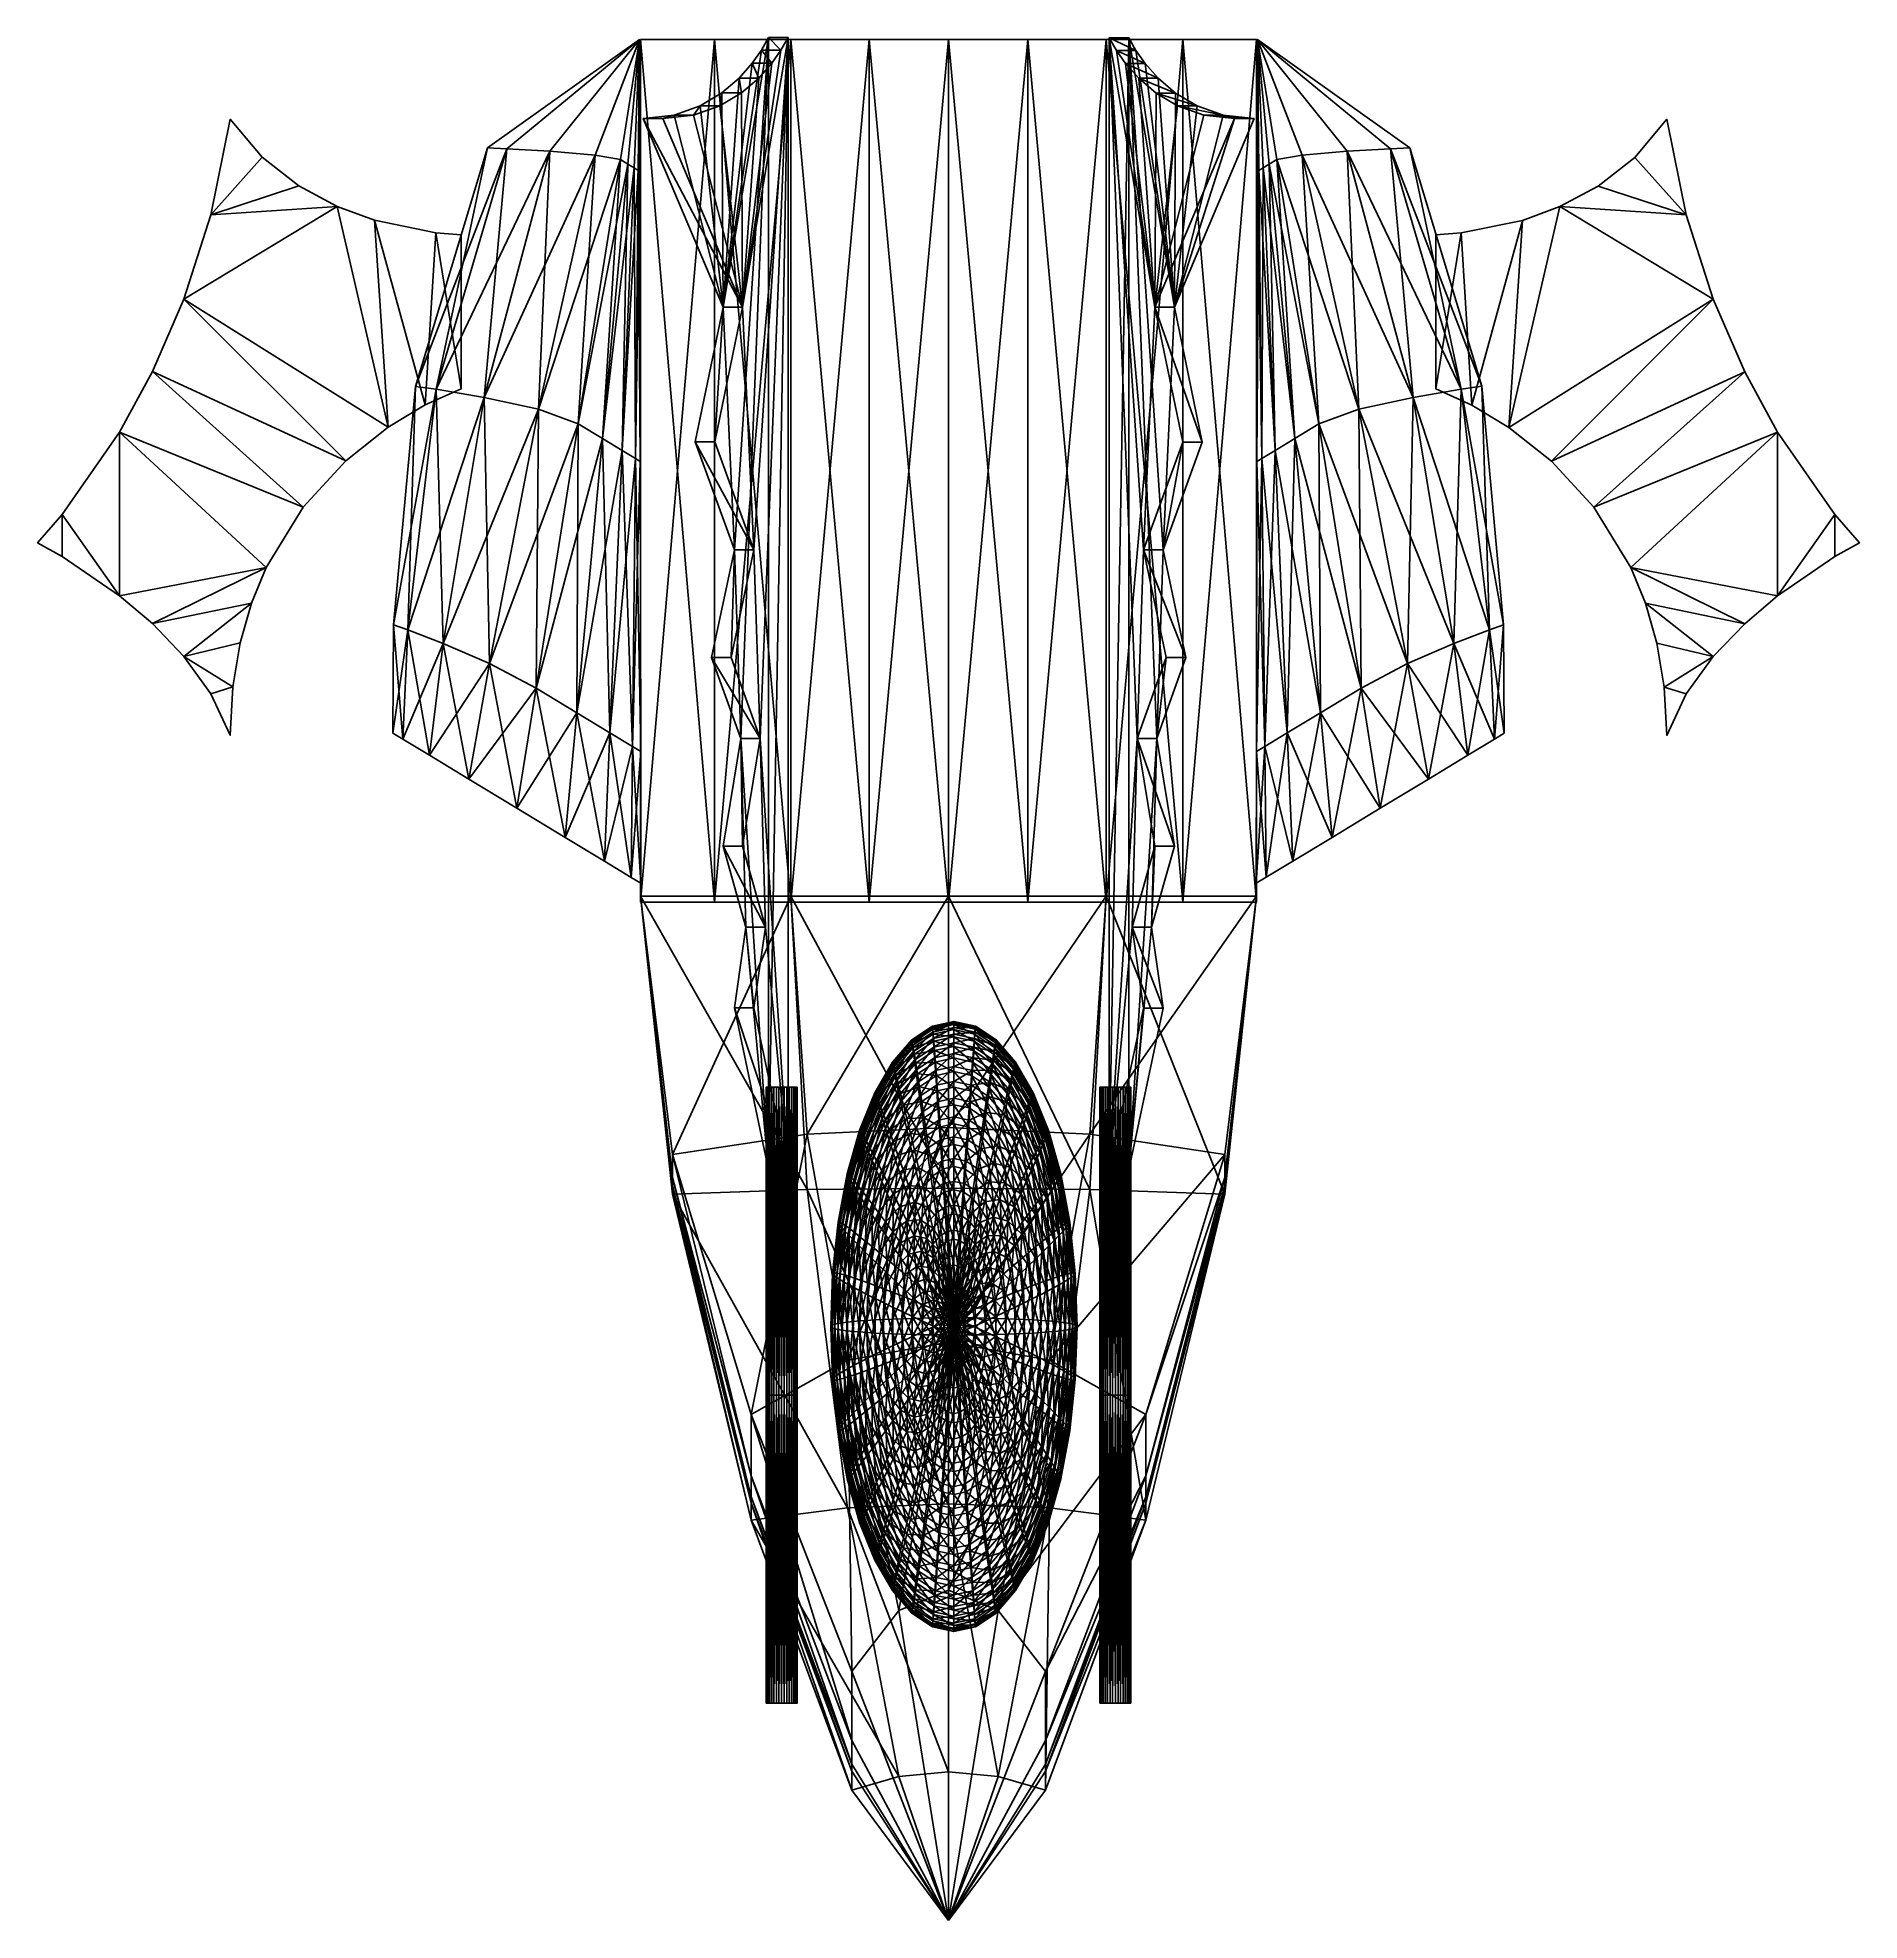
# Model space of a CAD drawing. Header units: metres. Extents: x -2.96 to 2.96, y -4.72 to 1.39.
import ezdxf

# ---------------------------------------------------------------- set-up
doc = ezdxf.new("R2010")
doc.units = ezdxf.units.M

msp = doc.modelspace()

# ---------------------------------------------------------------- linework, layer by layer
at = {"layer": 'Cockpit'}
for points in [[(-0.1187, -1.8724, 0.4639), (-0.1192, -1.8664, 0.4472), (-0.0519, -1.8217, 0.4535)], [(-0.1192, -1.8664, 0.4472), (-0.0516, -1.823, 0.4357), (-0.0519, -1.8217, 0.4535)], [(-0.1192, -1.8664, 0.4472), (-0.1187, -1.8675, 0.4294), (-0.0516, -1.823, 0.4357)], [(-0.1187, -1.8724, 0.4639), (-0.0519, -1.8217, 0.4535), (-0.0516, -1.8279, 0.4702)], [(-0.1187, -1.8675, 0.4294), (-0.0508, -1.8317, 0.417), (-0.0516, -1.823, 0.4357)], [(-0.1171, -1.8854, 0.4796), (-0.1187, -1.8724, 0.4639), (-0.0516, -1.8279, 0.4702)], [(-0.1187, -1.8675, 0.4294), (-0.1171, -1.8757, 0.4108), (-0.0508, -1.8317, 0.417)], [(-0.1171, -1.8854, 0.4796), (-0.0516, -1.8279, 0.4702), (-0.0508, -1.8414, 0.4858)], [(-0.1171, -1.8757, 0.4108), (-0.0495, -1.8478, 0.3975), (-0.0508, -1.8317, 0.417)], [(-0.0516, -1.8279, 0.4702), (-0.0519, -1.8217, 0.4535), (0.0176, -1.8067, 0.4556)], [(-0.0519, -1.8217, 0.4535), (0.0176, -1.808, 0.4378), (0.0176, -1.8067, 0.4556)], [(-0.0519, -1.8217, 0.4535), (-0.0516, -1.823, 0.4357), (0.0176, -1.808, 0.4378)], [(-0.0516, -1.8279, 0.4702), (0.0176, -1.8067, 0.4556), (0.0176, -1.8129, 0.4723)], [(-0.0516, -1.823, 0.4357), (0.0176, -1.8169, 0.4191), (0.0176, -1.808, 0.4378)], [(-0.0508, -1.8414, 0.4858), (-0.0516, -1.8279, 0.4702), (0.0176, -1.8129, 0.4723)], [(-0.0516, -1.823, 0.4357), (-0.0508, -1.8317, 0.417), (0.0176, -1.8169, 0.4191)], [(-0.0508, -1.8414, 0.4858), (0.0176, -1.8129, 0.4723), (0.0176, -1.8266, 0.4878)], [(-0.0508, -1.8317, 0.417), (0.0176, -1.8332, 0.3996), (0.0176, -1.8169, 0.4191)], [(-0.0495, -1.8622, 0.5), (-0.0508, -1.8414, 0.4858), (0.0176, -1.8266, 0.4878)], [(-0.0508, -1.8317, 0.417), (-0.0495, -1.8478, 0.3975), (0.0176, -1.8332, 0.3996)], [(-0.0495, -1.8622, 0.5), (0.0176, -1.8266, 0.4878), (0.0176, -1.8476, 0.5021)], [(-0.0495, -1.8478, 0.3975), (0.0176, -1.8569, 0.3794), (0.0176, -1.8332, 0.3996)], [(0.0176, -1.8129, 0.4723), (0.0176, -1.8067, 0.4556), (0.0871, -1.8217, 0.4535)], [(0.0176, -1.8067, 0.4556), (0.0868, -1.823, 0.4357), (0.0871, -1.8217, 0.4535)], [(0.0176, -1.8067, 0.4556), (0.0176, -1.808, 0.4378), (0.0868, -1.823, 0.4357)], [(0.0176, -1.808, 0.4378), (0.086, -1.8317, 0.417), (0.0868, -1.823, 0.4357)], [(0.0176, -1.808, 0.4378), (0.0176, -1.8169, 0.4191), (0.086, -1.8317, 0.417)], [(0.0176, -1.8266, 0.4878), (0.0176, -1.8129, 0.4723), (0.0868, -1.8279, 0.4702)], [(0.0176, -1.8129, 0.4723), (0.0871, -1.8217, 0.4535), (0.0868, -1.8279, 0.4702)], [(0.0176, -1.8169, 0.4191), (0.0847, -1.8478, 0.3975), (0.086, -1.8317, 0.417)], [(0.0176, -1.8169, 0.4191), (0.0176, -1.8332, 0.3996), (0.0847, -1.8478, 0.3975)], [(0.0176, -1.8476, 0.5021), (0.0176, -1.8266, 0.4878), (0.086, -1.8414, 0.4858)], [(0.0176, -1.8266, 0.4878), (0.0868, -1.8279, 0.4702), (0.086, -1.8414, 0.4858)], [(0.0176, -1.8332, 0.3996), (0.0829, -1.871, 0.3774), (0.0847, -1.8478, 0.3975)], [(0.0176, -1.8332, 0.3996), (0.0176, -1.8569, 0.3794), (0.0829, -1.871, 0.3774)], [(0.086, -1.8317, 0.417), (0.0847, -1.8478, 0.3975), (0.1497, -1.8909, 0.3915)], [(0.0868, -1.823, 0.4357), (0.086, -1.8317, 0.417), (0.1523, -1.8757, 0.4108)], [(0.086, -1.8414, 0.4858), (0.0868, -1.8279, 0.4702), (0.1539, -1.8724, 0.4639)], [(0.086, -1.8317, 0.417), (0.1497, -1.8909, 0.3915), (0.1523, -1.8757, 0.4108)], [(0.0868, -1.8279, 0.4702), (0.0871, -1.8217, 0.4535), (0.1544, -1.8664, 0.4472)], [(0.0871, -1.8217, 0.4535), (0.0868, -1.823, 0.4357), (0.1539, -1.8675, 0.4294)], [(0.0868, -1.823, 0.4357), (0.1523, -1.8757, 0.4108), (0.1539, -1.8675, 0.4294)], [(0.0868, -1.8279, 0.4702), (0.1544, -1.8664, 0.4472), (0.1539, -1.8724, 0.4639)], [(0.0871, -1.8217, 0.4535), (0.1539, -1.8675, 0.4294), (0.1544, -1.8664, 0.4472)], [(-0.1816, -1.945, 0.4537), (-0.1824, -1.9394, 0.4369), (-0.1192, -1.8664, 0.4472)], [(-0.1824, -1.9394, 0.4369), (-0.1187, -1.8675, 0.4294), (-0.1192, -1.8664, 0.4472)], [(-0.1824, -1.9394, 0.4369), (-0.1816, -1.9402, 0.4192), (-0.1187, -1.8675, 0.4294)], [(-0.1816, -1.945, 0.4537), (-0.1192, -1.8664, 0.4472), (-0.1187, -1.8724, 0.4639)], [(-0.1816, -1.9402, 0.4192), (-0.1171, -1.8757, 0.4108), (-0.1187, -1.8675, 0.4294)], [(-0.1794, -1.9572, 0.4695), (-0.1816, -1.945, 0.4537), (-0.1187, -1.8724, 0.4639)], [(-0.1816, -1.9402, 0.4192), (-0.1794, -1.9476, 0.4007), (-0.1171, -1.8757, 0.4108)], [(-0.1794, -1.9572, 0.4695), (-0.1187, -1.8724, 0.4639), (-0.1171, -1.8854, 0.4796)], [(-0.1794, -1.9476, 0.4007), (-0.1145, -1.8909, 0.3915), (-0.1171, -1.8757, 0.4108)], [(-0.1756, -1.9758, 0.4841), (-0.1794, -1.9572, 0.4695), (-0.1171, -1.8854, 0.4796)], [(-0.1794, -1.9476, 0.4007), (-0.1756, -1.9614, 0.3816), (-0.1145, -1.8909, 0.3915)], [(-0.1756, -1.9758, 0.4841), (-0.1171, -1.8854, 0.4796), (-0.1145, -1.9053, 0.494)], [(-0.1756, -1.9614, 0.3816), (-0.111, -1.913, 0.3715), (-0.1145, -1.8909, 0.3915)], [(-0.1145, -1.9053, 0.494), (-0.1171, -1.8854, 0.4796), (-0.0508, -1.8414, 0.4858)], [(-0.1171, -1.8757, 0.4108), (-0.1145, -1.8909, 0.3915), (-0.0495, -1.8478, 0.3975)], [(-0.1145, -1.9053, 0.494), (-0.0508, -1.8414, 0.4858), (-0.0495, -1.8622, 0.5)], [(-0.1145, -1.8909, 0.3915), (-0.0477, -1.871, 0.3774), (-0.0495, -1.8478, 0.3975)], [(-0.111, -1.932, 0.507), (-0.1145, -1.9053, 0.494), (-0.0495, -1.8622, 0.5)], [(-0.1145, -1.8909, 0.3915), (-0.111, -1.913, 0.3715), (-0.0477, -1.871, 0.3774)], [(-0.111, -1.932, 0.507), (-0.0495, -1.8622, 0.5), (-0.0477, -1.8901, 0.5129)], [(-0.111, -1.913, 0.3715), (-0.0454, -1.9013, 0.3569), (-0.0477, -1.871, 0.3774)], [(-0.1064, -1.9654, 0.5186), (-0.111, -1.932, 0.507), (-0.0477, -1.8901, 0.5129)], [(-0.1064, -1.9654, 0.5186), (-0.0477, -1.8901, 0.5129), (-0.0454, -1.9249, 0.5243)], [(-0.0477, -1.8901, 0.5129), (-0.0495, -1.8622, 0.5), (0.0176, -1.8476, 0.5021)], [(-0.0495, -1.8478, 0.3975), (-0.0477, -1.871, 0.3774), (0.0176, -1.8569, 0.3794)], [(-0.0477, -1.8901, 0.5129), (0.0176, -1.8476, 0.5021), (0.0176, -1.8759, 0.5149)], [(-0.0477, -1.871, 0.3774), (0.0176, -1.8877, 0.3588), (0.0176, -1.8569, 0.3794)], [(-0.0477, -1.871, 0.3774), (-0.0454, -1.9013, 0.3569), (0.0176, -1.8877, 0.3588)], [(-0.0454, -1.9249, 0.5243), (-0.0477, -1.8901, 0.5129), (0.0176, -1.8759, 0.5149)], [(-0.0454, -1.9249, 0.5243), (0.0176, -1.8759, 0.5149), (0.0176, -1.9112, 0.5262)], [(-0.0454, -1.9013, 0.3569), (0.0176, -1.9254, 0.3379), (0.0176, -1.8877, 0.3588)], [(0.0176, -1.8476, 0.5021), (0.086, -1.8414, 0.4858), (0.0847, -1.8622, 0.5)], [(0.0176, -1.8759, 0.5149), (0.0176, -1.8476, 0.5021), (0.0847, -1.8622, 0.5)], [(0.0176, -1.8569, 0.3794), (0.0805, -1.9013, 0.3569), (0.0829, -1.871, 0.3774)], [(0.0176, -1.8569, 0.3794), (0.0176, -1.8877, 0.3588), (0.0805, -1.9013, 0.3569)], [(0.0176, -1.8759, 0.5149), (0.0847, -1.8622, 0.5), (0.0829, -1.8901, 0.5129)], [(0.0176, -1.9112, 0.5262), (0.0176, -1.8759, 0.5149), (0.0829, -1.8901, 0.5129)], [(0.0176, -1.8877, 0.3588), (0.0778, -1.9385, 0.3361), (0.0805, -1.9013, 0.3569)], [(0.0176, -1.8877, 0.3588), (0.0176, -1.9254, 0.3379), (0.0778, -1.9385, 0.3361)], [(0.0176, -1.9112, 0.5262), (0.0829, -1.8901, 0.5129), (0.0805, -1.9249, 0.5243)], [(0.0829, -1.871, 0.3774), (0.0805, -1.9013, 0.3569), (0.1416, -1.9418, 0.3512)], [(0.0805, -1.9249, 0.5243), (0.0829, -1.8901, 0.5129), (0.1462, -1.932, 0.507)], [(0.0847, -1.8478, 0.3975), (0.0829, -1.871, 0.3774), (0.1462, -1.913, 0.3715)], [(0.0829, -1.8901, 0.5129), (0.0847, -1.8622, 0.5), (0.1497, -1.9053, 0.494)], [(0.0829, -1.871, 0.3774), (0.1416, -1.9418, 0.3512), (0.1462, -1.913, 0.3715)], [(0.0829, -1.8901, 0.5129), (0.1497, -1.9053, 0.494), (0.1462, -1.932, 0.507)], [(0.0847, -1.8622, 0.5), (0.086, -1.8414, 0.4858), (0.1523, -1.8854, 0.4796)], [(0.0847, -1.8478, 0.3975), (0.1462, -1.913, 0.3715), (0.1497, -1.8909, 0.3915)], [(0.0847, -1.8622, 0.5), (0.1523, -1.8854, 0.4796), (0.1497, -1.9053, 0.494)], [(0.086, -1.8414, 0.4858), (0.1539, -1.8724, 0.4639), (0.1523, -1.8854, 0.4796)], [(0.1497, -1.8909, 0.3915), (0.1462, -1.913, 0.3715), (0.2055, -1.9816, 0.3619)], [(0.1523, -1.8757, 0.4108), (0.1497, -1.8909, 0.3915), (0.2108, -1.9614, 0.3816)], [(0.1497, -1.9053, 0.494), (0.1523, -1.8854, 0.4796), (0.2146, -1.9572, 0.4695)], [(0.1497, -1.8909, 0.3915), (0.2055, -1.9816, 0.3619), (0.2108, -1.9614, 0.3816)], [(0.1539, -1.8675, 0.4294), (0.1523, -1.8757, 0.4108), (0.2146, -1.9476, 0.4007)], [(0.1523, -1.8854, 0.4796), (0.1539, -1.8724, 0.4639), (0.2168, -1.945, 0.4537)], [(0.1523, -1.8757, 0.4108), (0.2108, -1.9614, 0.3816), (0.2146, -1.9476, 0.4007)], [(0.1523, -1.8854, 0.4796), (0.2168, -1.945, 0.4537), (0.2146, -1.9572, 0.4695)], [(0.1539, -1.8724, 0.4639), (0.1544, -1.8664, 0.4472), (0.2176, -1.9394, 0.4369)], [(0.1544, -1.8664, 0.4472), (0.1539, -1.8675, 0.4294), (0.2168, -1.9402, 0.4192)], [(0.1539, -1.8675, 0.4294), (0.2146, -1.9476, 0.4007), (0.2168, -1.9402, 0.4192)], [(0.1539, -1.8724, 0.4639), (0.2176, -1.9394, 0.4369), (0.2168, -1.945, 0.4537)], [(0.1544, -1.8664, 0.4472), (0.2168, -1.9402, 0.4192), (0.2176, -1.9394, 0.4369)], [(-0.2385, -2.0437, 0.4399), (-0.2395, -2.0384, 0.423), (-0.1824, -1.9394, 0.4369)], [(-0.2395, -2.0384, 0.423), (-0.1816, -1.9402, 0.4192), (-0.1824, -1.9394, 0.4369)], [(-0.2395, -2.0384, 0.423), (-0.2385, -2.0388, 0.4053), (-0.1816, -1.9402, 0.4192)], [(-0.2385, -2.0437, 0.4399), (-0.1824, -1.9394, 0.4369), (-0.1816, -1.945, 0.4537)], [(-0.2385, -2.0388, 0.4053), (-0.1794, -1.9476, 0.4007), (-0.1816, -1.9402, 0.4192)], [(-0.2356, -2.0547, 0.4558), (-0.2385, -2.0437, 0.4399), (-0.1816, -1.945, 0.4537)], [(-0.2385, -2.0388, 0.4053), (-0.2356, -2.0451, 0.387), (-0.1794, -1.9476, 0.4007)], [(-0.2356, -2.0547, 0.4558), (-0.1816, -1.945, 0.4537), (-0.1794, -1.9572, 0.4695)], [(-0.2356, -2.0451, 0.387), (-0.1756, -1.9614, 0.3816), (-0.1794, -1.9476, 0.4007)], [(-0.1703, -2.0006, 0.4974), (-0.1756, -1.9758, 0.4841), (-0.1145, -1.9053, 0.494)], [(-0.1756, -1.9614, 0.3816), (-0.1703, -1.9816, 0.3619), (-0.111, -1.913, 0.3715)], [(-0.1703, -2.0006, 0.4974), (-0.1145, -1.9053, 0.494), (-0.111, -1.932, 0.507)], [(-0.1703, -1.9816, 0.3619), (-0.1064, -1.9418, 0.3512), (-0.111, -1.913, 0.3715)], [(-0.1637, -2.0315, 0.5093), (-0.1703, -2.0006, 0.4974), (-0.111, -1.932, 0.507)], [(-0.1703, -1.9816, 0.3619), (-0.1637, -2.0079, 0.3419), (-0.1064, -1.9418, 0.3512)], [(-0.1637, -2.0315, 0.5093), (-0.111, -1.932, 0.507), (-0.1064, -1.9654, 0.5186)], [(-0.1637, -2.0079, 0.3419), (-0.1009, -1.9772, 0.3306), (-0.1064, -1.9418, 0.3512)], [(-0.111, -1.913, 0.3715), (-0.1064, -1.9418, 0.3512), (-0.0454, -1.9013, 0.3569)], [(-0.1064, -1.9418, 0.3512), (-0.0426, -1.9385, 0.3361), (-0.0454, -1.9013, 0.3569)], [(-0.1009, -2.005, 0.5287), (-0.1064, -1.9654, 0.5186), (-0.0454, -1.9249, 0.5243)], [(-0.1064, -1.9418, 0.3512), (-0.1009, -1.9772, 0.3306), (-0.0426, -1.9385, 0.3361)], [(-0.1009, -2.005, 0.5287), (-0.0454, -1.9249, 0.5243), (-0.0426, -1.9663, 0.5341)], [(-0.1009, -1.9772, 0.3306), (-0.0393, -1.9821, 0.3151), (-0.0426, -1.9385, 0.3361)], [(-0.0454, -1.9013, 0.3569), (-0.0426, -1.9385, 0.3361), (0.0176, -1.9254, 0.3379)], [(-0.0426, -1.9663, 0.5341), (-0.0454, -1.9249, 0.5243), (0.0176, -1.9112, 0.5262)], [(-0.0426, -1.9663, 0.5341), (0.0176, -1.9112, 0.5262), (0.0176, -1.9533, 0.5359)], [(-0.0426, -1.9385, 0.3361), (0.0176, -1.9698, 0.3168), (0.0176, -1.9254, 0.3379)], [(-0.0426, -1.9385, 0.3361), (-0.0393, -1.9821, 0.3151), (0.0176, -1.9698, 0.3168)], [(-0.0393, -2.0141, 0.5423), (-0.0426, -1.9663, 0.5341), (0.0176, -1.9533, 0.5359)], [(-0.0393, -2.0141, 0.5423), (0.0176, -1.9533, 0.5359), (0.0176, -2.0017, 0.544)], [(0.0176, -1.9533, 0.5359), (0.0176, -1.9112, 0.5262), (0.0805, -1.9249, 0.5243)], [(0.0176, -1.9533, 0.5359), (0.0805, -1.9249, 0.5243), (0.0778, -1.9663, 0.5341)], [(0.0176, -1.9254, 0.3379), (0.0745, -1.9821, 0.3151), (0.0778, -1.9385, 0.3361)], [(0.0176, -1.9254, 0.3379), (0.0176, -1.9698, 0.3168), (0.0745, -1.9821, 0.3151)], [(0.0176, -2.0017, 0.544), (0.0176, -1.9533, 0.5359), (0.0778, -1.9663, 0.5341)], [(0.0778, -1.9385, 0.3361), (0.0745, -1.9821, 0.3151), (0.1297, -2.0187, 0.3099)], [(0.0805, -1.9013, 0.3569), (0.0778, -1.9385, 0.3361), (0.1361, -1.9772, 0.3306)], [(0.0778, -1.9663, 0.5341), (0.0805, -1.9249, 0.5243), (0.1416, -1.9654, 0.5186)], [(0.0778, -1.9385, 0.3361), (0.1297, -2.0187, 0.3099), (0.1361, -1.9772, 0.3306)], [(0.0805, -1.9013, 0.3569), (0.1361, -1.9772, 0.3306), (0.1416, -1.9418, 0.3512)], [(0.0805, -1.9249, 0.5243), (0.1462, -1.932, 0.507), (0.1416, -1.9654, 0.5186)], [(0.1416, -1.9418, 0.3512), (0.1361, -1.9772, 0.3306), (0.1908, -2.0403, 0.3217)], [(0.1462, -1.913, 0.3715), (0.1416, -1.9418, 0.3512), (0.1989, -2.0079, 0.3419)], [(0.1416, -1.9654, 0.5186), (0.1462, -1.932, 0.507), (0.2055, -2.0006, 0.4974)], [(0.1416, -1.9418, 0.3512), (0.1908, -2.0403, 0.3217), (0.1989, -2.0079, 0.3419)], [(0.1462, -1.932, 0.507), (0.1497, -1.9053, 0.494), (0.2108, -1.9758, 0.4841)], [(0.1462, -1.913, 0.3715), (0.1989, -2.0079, 0.3419), (0.2055, -1.9816, 0.3619)], [(0.1462, -1.932, 0.507), (0.2108, -1.9758, 0.4841), (0.2055, -2.0006, 0.4974)], [(0.1497, -1.9053, 0.494), (0.2146, -1.9572, 0.4695), (0.2108, -1.9758, 0.4841)], [(0.2146, -1.9476, 0.4007), (0.2108, -1.9614, 0.3816), (0.266, -2.057, 0.3681)], [(0.2168, -1.9402, 0.4192), (0.2146, -1.9476, 0.4007), (0.2708, -2.0451, 0.387)], [(0.2146, -1.9572, 0.4695), (0.2168, -1.945, 0.4537), (0.2737, -2.0437, 0.4399)], [(0.2146, -1.9476, 0.4007), (0.266, -2.057, 0.3681), (0.2708, -2.0451, 0.387)], [(0.2168, -1.945, 0.4537), (0.2176, -1.9394, 0.4369), (0.2747, -2.0384, 0.423)], [(0.2176, -1.9394, 0.4369), (0.2168, -1.9402, 0.4192), (0.2737, -2.0388, 0.4053)], [(0.2168, -1.9402, 0.4192), (0.2708, -2.0451, 0.387), (0.2737, -2.0388, 0.4053)], [(0.2168, -1.945, 0.4537), (0.2747, -2.0384, 0.423), (0.2737, -2.0437, 0.4399)], [(0.2176, -1.9394, 0.4369), (0.2737, -2.0388, 0.4053), (0.2747, -2.0384, 0.423)], [(-0.2308, -2.0714, 0.4706), (-0.2356, -2.0547, 0.4558), (-0.1794, -1.9572, 0.4695)], [(-0.2356, -2.0451, 0.387), (-0.2308, -2.057, 0.3681), (-0.1756, -1.9614, 0.3816)], [(-0.2308, -2.0714, 0.4706), (-0.1794, -1.9572, 0.4695), (-0.1756, -1.9758, 0.4841)], [(-0.2308, -2.057, 0.3681), (-0.1703, -1.9816, 0.3619), (-0.1756, -1.9614, 0.3816)], [(-0.224, -2.0936, 0.4843), (-0.2308, -2.0714, 0.4706), (-0.1756, -1.9758, 0.4841)], [(-0.2308, -2.057, 0.3681), (-0.224, -2.0746, 0.3488), (-0.1703, -1.9816, 0.3619)], [(-0.224, -2.0936, 0.4843), (-0.1756, -1.9758, 0.4841), (-0.1703, -2.0006, 0.4974)], [(-0.224, -2.0746, 0.3488), (-0.1637, -2.0079, 0.3419), (-0.1703, -1.9816, 0.3619)], [(-0.2154, -2.1212, 0.4967), (-0.224, -2.0936, 0.4843), (-0.1703, -2.0006, 0.4974)], [(-0.224, -2.0746, 0.3488), (-0.2154, -2.0977, 0.3293), (-0.1637, -2.0079, 0.3419)], [(-0.2154, -2.1212, 0.4967), (-0.1703, -2.0006, 0.4974), (-0.1637, -2.0315, 0.5093)], [(-0.2154, -2.0977, 0.3293), (-0.1556, -2.0403, 0.3217), (-0.1637, -2.0079, 0.3419)], [(-0.1556, -2.0682, 0.5198), (-0.1637, -2.0315, 0.5093), (-0.1064, -1.9654, 0.5186)], [(-0.1637, -2.0079, 0.3419), (-0.1556, -2.0403, 0.3217), (-0.1009, -1.9772, 0.3306)], [(-0.1556, -2.0682, 0.5198), (-0.1064, -1.9654, 0.5186), (-0.1009, -2.005, 0.5287)], [(-0.1556, -2.0403, 0.3217), (-0.0945, -2.0187, 0.3099), (-0.1009, -1.9772, 0.3306)], [(-0.1462, -2.1104, 0.5287), (-0.1556, -2.0682, 0.5198), (-0.1009, -2.005, 0.5287)], [(-0.1462, -2.1104, 0.5287), (-0.1009, -2.005, 0.5287), (-0.0945, -2.0507, 0.5371)], [(-0.0945, -2.0507, 0.5371), (-0.1009, -2.005, 0.5287), (-0.0426, -1.9663, 0.5341)], [(-0.1009, -1.9772, 0.3306), (-0.0945, -2.0187, 0.3099), (-0.0393, -1.9821, 0.3151)], [(-0.0945, -2.0507, 0.5371), (-0.0426, -1.9663, 0.5341), (-0.0393, -2.0141, 0.5423)], [(-0.0945, -2.0187, 0.3099), (-0.0356, -2.032, 0.2941), (-0.0393, -1.9821, 0.3151)], [(-0.0872, -2.102, 0.5439), (-0.0945, -2.0507, 0.5371), (-0.0393, -2.0141, 0.5423)], [(-0.0872, -2.102, 0.5439), (-0.0393, -2.0141, 0.5423), (-0.0356, -2.0678, 0.5487)], [(-0.0393, -1.9821, 0.3151), (0.0176, -2.0205, 0.2957), (0.0176, -1.9698, 0.3168)], [(-0.0393, -1.9821, 0.3151), (-0.0356, -2.032, 0.2941), (0.0176, -2.0205, 0.2957)], [(-0.0356, -2.0678, 0.5487), (-0.0393, -2.0141, 0.5423), (0.0176, -2.0017, 0.544)], [(-0.0356, -2.0678, 0.5487), (0.0176, -2.0017, 0.544), (0.0176, -2.0563, 0.5503)], [(0.0176, -2.0017, 0.544), (0.0778, -1.9663, 0.5341), (0.0745, -2.0141, 0.5423)], [(0.0176, -1.9698, 0.3168), (0.0708, -2.032, 0.2941), (0.0745, -1.9821, 0.3151)], [(0.0176, -1.9698, 0.3168), (0.0176, -2.0205, 0.2957), (0.0708, -2.032, 0.2941)], [(0.0176, -2.0563, 0.5503), (0.0176, -2.0017, 0.544), (0.0745, -2.0141, 0.5423)], [(0.0176, -2.0563, 0.5503), (0.0745, -2.0141, 0.5423), (0.0708, -2.0678, 0.5487)], [(0.0745, -1.9821, 0.3151), (0.0708, -2.032, 0.2941), (0.1224, -2.0662, 0.2893)], [(0.0708, -2.0678, 0.5487), (0.0745, -2.0141, 0.5423), (0.1297, -2.0507, 0.5371)], [(0.0745, -2.0141, 0.5423), (0.0778, -1.9663, 0.5341), (0.1361, -2.005, 0.5287)], [(0.0745, -1.9821, 0.3151), (0.1224, -2.0662, 0.2893), (0.1297, -2.0187, 0.3099)], [(0.0745, -2.0141, 0.5423), (0.1361, -2.005, 0.5287), (0.1297, -2.0507, 0.5371)], [(0.0778, -1.9663, 0.5341), (0.1416, -1.9654, 0.5186), (0.1361, -2.005, 0.5287)], [(0.1361, -1.9772, 0.3306), (0.1297, -2.0187, 0.3099), (0.1814, -2.0785, 0.3015)], [(0.1297, -2.0507, 0.5371), (0.1361, -2.005, 0.5287), (0.1908, -2.0682, 0.5198)], [(0.1361, -2.005, 0.5287), (0.1416, -1.9654, 0.5186), (0.1989, -2.0315, 0.5093)], [(0.1361, -1.9772, 0.3306), (0.1814, -2.0785, 0.3015), (0.1908, -2.0403, 0.3217)], [(0.1361, -2.005, 0.5287), (0.1989, -2.0315, 0.5093), (0.1908, -2.0682, 0.5198)], [(0.1416, -1.9654, 0.5186), (0.2055, -2.0006, 0.4974), (0.1989, -2.0315, 0.5093)], [(0.1989, -2.0079, 0.3419), (0.1908, -2.0403, 0.3217), (0.2403, -2.1261, 0.3097)], [(0.2055, -1.9816, 0.3619), (0.1989, -2.0079, 0.3419), (0.2506, -2.0977, 0.3293)], [(0.1989, -2.0315, 0.5093), (0.2055, -2.0006, 0.4974), (0.2592, -2.0936, 0.4843)], [(0.1989, -2.0079, 0.3419), (0.2403, -2.1261, 0.3097), (0.2506, -2.0977, 0.3293)], [(0.2108, -1.9614, 0.3816), (0.2055, -1.9816, 0.3619), (0.2592, -2.0746, 0.3488)], [(0.2055, -2.0006, 0.4974), (0.2108, -1.9758, 0.4841), (0.266, -2.0714, 0.4706)], [(0.2055, -1.9816, 0.3619), (0.2506, -2.0977, 0.3293), (0.2592, -2.0746, 0.3488)], [(0.2055, -2.0006, 0.4974), (0.266, -2.0714, 0.4706), (0.2592, -2.0936, 0.4843)], [(0.2108, -1.9758, 0.4841), (0.2146, -1.9572, 0.4695), (0.2708, -2.0547, 0.4558)], [(0.2108, -1.9614, 0.3816), (0.2592, -2.0746, 0.3488), (0.266, -2.057, 0.3681)], [(0.2108, -1.9758, 0.4841), (0.2708, -2.0547, 0.4558), (0.266, -2.0714, 0.4706)], [(0.2146, -1.9572, 0.4695), (0.2737, -2.0437, 0.4399), (0.2708, -2.0547, 0.4558)], [(-0.2877, -2.1653, 0.4228), (-0.2888, -2.1604, 0.4059), (-0.2395, -2.0384, 0.423)], [(-0.2888, -2.1604, 0.4059), (-0.2385, -2.0388, 0.4053), (-0.2395, -2.0384, 0.423)], [(-0.2888, -2.1604, 0.4059), (-0.2877, -2.1604, 0.3882), (-0.2385, -2.0388, 0.4053)], [(-0.2877, -2.1653, 0.4228), (-0.2395, -2.0384, 0.423), (-0.2385, -2.0437, 0.4399)], [(-0.2877, -2.1604, 0.3882), (-0.2356, -2.0451, 0.387), (-0.2385, -2.0388, 0.4053)], [(-0.2842, -2.1749, 0.4389), (-0.2877, -2.1653, 0.4228), (-0.2385, -2.0437, 0.4399)], [(-0.2877, -2.1604, 0.3882), (-0.2842, -2.1653, 0.3701), (-0.2356, -2.0451, 0.387)], [(-0.2842, -2.1749, 0.4389), (-0.2385, -2.0437, 0.4399), (-0.2356, -2.0547, 0.4558)], [(-0.2842, -2.1653, 0.3701), (-0.2308, -2.057, 0.3681), (-0.2356, -2.0451, 0.387)], [(-0.2784, -2.1893, 0.4541), (-0.2842, -2.1749, 0.4389), (-0.2356, -2.0547, 0.4558)], [(-0.2842, -2.1653, 0.3701), (-0.2784, -2.1749, 0.3515), (-0.2308, -2.057, 0.3681)], [(-0.2784, -2.1893, 0.4541), (-0.2356, -2.0547, 0.4558), (-0.2308, -2.0714, 0.4706)], [(-0.2784, -2.1749, 0.3515), (-0.224, -2.0746, 0.3488), (-0.2308, -2.057, 0.3681)], [(-0.2703, -2.2083, 0.4682), (-0.2784, -2.1893, 0.4541), (-0.2308, -2.0714, 0.4706)], [(-0.2784, -2.1749, 0.3515), (-0.2703, -2.1893, 0.3327), (-0.224, -2.0746, 0.3488)], [(-0.2703, -2.2083, 0.4682), (-0.2308, -2.0714, 0.4706), (-0.224, -2.0936, 0.4843)], [(-0.2703, -2.1893, 0.3327), (-0.2154, -2.0977, 0.3293), (-0.224, -2.0746, 0.3488)], [(-0.2051, -2.1539, 0.5077), (-0.2154, -2.1212, 0.4967), (-0.1637, -2.0315, 0.5093)], [(-0.2154, -2.0977, 0.3293), (-0.2051, -2.1261, 0.3097), (-0.1556, -2.0403, 0.3217)], [(-0.2051, -2.1539, 0.5077), (-0.1637, -2.0315, 0.5093), (-0.1556, -2.0682, 0.5198)], [(-0.2051, -2.1261, 0.3097), (-0.1462, -2.0785, 0.3015), (-0.1556, -2.0403, 0.3217)], [(-0.193, -2.1915, 0.5173), (-0.2051, -2.1539, 0.5077), (-0.1556, -2.0682, 0.5198)], [(-0.193, -2.1915, 0.5173), (-0.1556, -2.0682, 0.5198), (-0.1462, -2.1104, 0.5287)], [(-0.1556, -2.0403, 0.3217), (-0.1462, -2.0785, 0.3015), (-0.0945, -2.0187, 0.3099)], [(-0.1462, -2.0785, 0.3015), (-0.0872, -2.0662, 0.2893), (-0.0945, -2.0187, 0.3099)], [(-0.1356, -2.1579, 0.536), (-0.1462, -2.1104, 0.5287), (-0.0945, -2.0507, 0.5371)], [(-0.1462, -2.0785, 0.3015), (-0.1356, -2.1221, 0.2814), (-0.0872, -2.0662, 0.2893)], [(-0.1356, -2.1579, 0.536), (-0.0945, -2.0507, 0.5371), (-0.0872, -2.102, 0.5439)], [(-0.1356, -2.1221, 0.2814), (-0.0791, -2.1193, 0.2688), (-0.0872, -2.0662, 0.2893)], [(-0.0945, -2.0187, 0.3099), (-0.0872, -2.0662, 0.2893), (-0.0356, -2.032, 0.2941)], [(-0.0872, -2.0662, 0.2893), (-0.0315, -2.0877, 0.2733), (-0.0356, -2.032, 0.2941)], [(-0.0872, -2.0662, 0.2893), (-0.0791, -2.1193, 0.2688), (-0.0315, -2.0877, 0.2733)], [(-0.0791, -2.1586, 0.5489), (-0.0872, -2.102, 0.5439), (-0.0356, -2.0678, 0.5487)], [(-0.0791, -2.1586, 0.5489), (-0.0356, -2.0678, 0.5487), (-0.0315, -2.1271, 0.5534)], [(-0.0356, -2.032, 0.2941), (0.0176, -2.077, 0.2748), (0.0176, -2.0205, 0.2957)], [(-0.0356, -2.032, 0.2941), (-0.0315, -2.0877, 0.2733), (0.0176, -2.077, 0.2748)], [(-0.0315, -2.1271, 0.5534), (-0.0356, -2.0678, 0.5487), (0.0176, -2.0563, 0.5503)], [(-0.0315, -2.1271, 0.5534), (0.0176, -2.0563, 0.5503), (0.0176, -2.1164, 0.5548)], [(-0.0315, -2.0877, 0.2733), (0.0176, -2.1391, 0.2541), (0.0176, -2.077, 0.2748)], [(0.0176, -2.0205, 0.2957), (0.0667, -2.0877, 0.2733), (0.0708, -2.032, 0.2941)], [(0.0176, -2.0205, 0.2957), (0.0176, -2.077, 0.2748), (0.0667, -2.0877, 0.2733)], [(0.0176, -2.1164, 0.5548), (0.0176, -2.0563, 0.5503), (0.0708, -2.0678, 0.5487)], [(0.0176, -2.1164, 0.5548), (0.0708, -2.0678, 0.5487), (0.0667, -2.1271, 0.5534)], [(0.0176, -2.077, 0.2748), (0.0622, -2.1488, 0.2528), (0.0667, -2.0877, 0.2733)], [(0.0176, -2.077, 0.2748), (0.0176, -2.1391, 0.2541), (0.0622, -2.1488, 0.2528)], [(0.0708, -2.032, 0.2941), (0.0667, -2.0877, 0.2733), (0.1143, -2.1193, 0.2688)], [(0.0667, -2.1271, 0.5534), (0.0708, -2.0678, 0.5487), (0.1224, -2.102, 0.5439)], [(0.0708, -2.032, 0.2941), (0.1143, -2.1193, 0.2688), (0.1224, -2.0662, 0.2893)], [(0.0708, -2.0678, 0.5487), (0.1297, -2.0507, 0.5371), (0.1224, -2.102, 0.5439)], [(0.1224, -2.0662, 0.2893), (0.1143, -2.1193, 0.2688), (0.159, -2.1709, 0.2616)], [(0.1297, -2.0187, 0.3099), (0.1224, -2.0662, 0.2893), (0.1708, -2.1221, 0.2814)], [(0.1224, -2.102, 0.5439), (0.1297, -2.0507, 0.5371), (0.1814, -2.1104, 0.5287)], [(0.1224, -2.0662, 0.2893), (0.159, -2.1709, 0.2616), (0.1708, -2.1221, 0.2814)], [(0.1297, -2.0187, 0.3099), (0.1708, -2.1221, 0.2814), (0.1814, -2.0785, 0.3015)], [(0.1297, -2.0507, 0.5371), (0.1908, -2.0682, 0.5198), (0.1814, -2.1104, 0.5287)], [(0.1908, -2.0403, 0.3217), (0.1814, -2.0785, 0.3015), (0.2282, -2.1596, 0.2901)], [(0.1814, -2.1104, 0.5287), (0.1908, -2.0682, 0.5198), (0.2403, -2.1539, 0.5077)], [(0.1908, -2.0682, 0.5198), (0.1989, -2.0315, 0.5093), (0.2506, -2.1212, 0.4967)], [(0.1908, -2.0403, 0.3217), (0.2282, -2.1596, 0.2901), (0.2403, -2.1261, 0.3097)], [(0.1908, -2.0682, 0.5198), (0.2506, -2.1212, 0.4967), (0.2403, -2.1539, 0.5077)], [(0.1989, -2.0315, 0.5093), (0.2592, -2.0936, 0.4843), (0.2506, -2.1212, 0.4967)], [(0.2592, -2.0746, 0.3488), (0.2506, -2.0977, 0.3293), (0.2953, -2.2083, 0.3138)], [(0.266, -2.057, 0.3681), (0.2592, -2.0746, 0.3488), (0.3055, -2.1893, 0.3327)], [(0.2592, -2.0936, 0.4843), (0.266, -2.0714, 0.4706), (0.3136, -2.1893, 0.4541)], [(0.2592, -2.0746, 0.3488), (0.2953, -2.2083, 0.3138), (0.3055, -2.1893, 0.3327)], [(0.2708, -2.0451, 0.387), (0.266, -2.057, 0.3681), (0.3136, -2.1749, 0.3515)], [(0.266, -2.0714, 0.4706), (0.2708, -2.0547, 0.4558), (0.3194, -2.1749, 0.4389)], [(0.266, -2.057, 0.3681), (0.3055, -2.1893, 0.3327), (0.3136, -2.1749, 0.3515)], [(0.266, -2.0714, 0.4706), (0.3194, -2.1749, 0.4389), (0.3136, -2.1893, 0.4541)], [(0.2737, -2.0388, 0.4053), (0.2708, -2.0451, 0.387), (0.3194, -2.1653, 0.3701)], [(0.2708, -2.0547, 0.4558), (0.2737, -2.0437, 0.4399), (0.3228, -2.1653, 0.4228)], [(0.2708, -2.0451, 0.387), (0.3136, -2.1749, 0.3515), (0.3194, -2.1653, 0.3701)], [(0.2708, -2.0547, 0.4558), (0.3228, -2.1653, 0.4228), (0.3194, -2.1749, 0.4389)], [(0.2737, -2.0437, 0.4399), (0.2747, -2.0384, 0.423), (0.324, -2.1604, 0.4059)], [(0.2747, -2.0384, 0.423), (0.2737, -2.0388, 0.4053), (0.3228, -2.1604, 0.3883)], [(0.2737, -2.0388, 0.4053), (0.3194, -2.1653, 0.3701), (0.3228, -2.1604, 0.3883)], [(0.2737, -2.0437, 0.4399), (0.324, -2.1604, 0.4059), (0.3228, -2.1653, 0.4228)], [(0.2747, -2.0384, 0.423), (0.3228, -2.1604, 0.3883), (0.324, -2.1604, 0.4059)], [(-0.2601, -2.2318, 0.4812), (-0.2703, -2.2083, 0.4682), (-0.224, -2.0936, 0.4843)], [(-0.2703, -2.1893, 0.3327), (-0.2601, -2.2083, 0.3138), (-0.2154, -2.0977, 0.3293)], [(-0.2601, -2.2318, 0.4812), (-0.224, -2.0936, 0.4843), (-0.2154, -2.1212, 0.4967)], [(-0.2601, -2.2083, 0.3138), (-0.2051, -2.1261, 0.3097), (-0.2154, -2.0977, 0.3293)], [(-0.2478, -2.2596, 0.4929), (-0.2601, -2.2318, 0.4812), (-0.2154, -2.1212, 0.4967)], [(-0.2601, -2.2083, 0.3138), (-0.2478, -2.2318, 0.2948), (-0.2051, -2.1261, 0.3097)], [(-0.2478, -2.2596, 0.4929), (-0.2154, -2.1212, 0.4967), (-0.2051, -2.1539, 0.5077)], [(-0.2478, -2.2318, 0.2948), (-0.193, -2.1596, 0.2901), (-0.2051, -2.1261, 0.3097)], [(-0.2051, -2.1261, 0.3097), (-0.193, -2.1596, 0.2901), (-0.1462, -2.0785, 0.3015)], [(-0.193, -2.1596, 0.2901), (-0.1356, -2.1221, 0.2814), (-0.1462, -2.0785, 0.3015)], [(-0.1794, -2.2337, 0.5254), (-0.193, -2.1915, 0.5173), (-0.1462, -2.1104, 0.5287)], [(-0.193, -2.1596, 0.2901), (-0.1794, -2.198, 0.2708), (-0.1356, -2.1221, 0.2814)], [(-0.1794, -2.2337, 0.5254), (-0.1462, -2.1104, 0.5287), (-0.1356, -2.1579, 0.536)], [(-0.1794, -2.198, 0.2708), (-0.1238, -2.1709, 0.2616), (-0.1356, -2.1221, 0.2814)], [(-0.1238, -2.2102, 0.5417), (-0.1356, -2.1579, 0.536), (-0.0872, -2.102, 0.5439)], [(-0.1356, -2.1221, 0.2814), (-0.1238, -2.1709, 0.2616), (-0.0791, -2.1193, 0.2688)], [(-0.1238, -2.2102, 0.5417), (-0.0872, -2.102, 0.5439), (-0.0791, -2.1586, 0.5489)], [(-0.1238, -2.1709, 0.2616), (-0.0703, -2.1775, 0.2487), (-0.0791, -2.1193, 0.2688)], [(-0.0791, -2.1193, 0.2688), (-0.0271, -2.1488, 0.2528), (-0.0315, -2.0877, 0.2733)], [(-0.0791, -2.1193, 0.2688), (-0.0703, -2.1775, 0.2487), (-0.0271, -2.1488, 0.2528)], [(-0.0703, -2.2201, 0.5522), (-0.0791, -2.1586, 0.5489), (-0.0315, -2.1271, 0.5534)], [(-0.0703, -2.2201, 0.5522), (-0.0315, -2.1271, 0.5534), (-0.0271, -2.1914, 0.5562)], [(-0.0315, -2.0877, 0.2733), (-0.0271, -2.1488, 0.2528), (0.0176, -2.1391, 0.2541)], [(-0.0271, -2.1914, 0.5562), (-0.0315, -2.1271, 0.5534), (0.0176, -2.1164, 0.5548)], [(-0.0271, -2.1914, 0.5562), (0.0176, -2.1164, 0.5548), (0.0176, -2.1817, 0.5576)], [(-0.0271, -2.1488, 0.2528), (0.0176, -2.2062, 0.234), (0.0176, -2.1391, 0.2541)], [(0.0176, -2.1817, 0.5576), (0.0176, -2.1164, 0.5548), (0.0667, -2.1271, 0.5534)], [(0.0176, -2.1817, 0.5576), (0.0667, -2.1271, 0.5534), (0.0622, -2.1914, 0.5562)], [(0.0176, -2.1391, 0.2541), (0.0574, -2.2148, 0.2328), (0.0622, -2.1488, 0.2528)], [(0.0176, -2.1391, 0.2541), (0.0176, -2.2062, 0.234), (0.0574, -2.2148, 0.2328)], [(0.0667, -2.0877, 0.2733), (0.0622, -2.1488, 0.2528), (0.1055, -2.1775, 0.2487)], [(0.0622, -2.1914, 0.5562), (0.0667, -2.1271, 0.5534), (0.1143, -2.1586, 0.5489)], [(0.0667, -2.0877, 0.2733), (0.1055, -2.1775, 0.2487), (0.1143, -2.1193, 0.2688)], [(0.0667, -2.1271, 0.5534), (0.1224, -2.102, 0.5439), (0.1143, -2.1586, 0.5489)], [(0.1143, -2.1193, 0.2688), (0.1055, -2.1775, 0.2487), (0.1462, -2.2244, 0.2421)], [(0.1143, -2.1586, 0.5489), (0.1224, -2.102, 0.5439), (0.1708, -2.1579, 0.536)], [(0.1143, -2.1193, 0.2688), (0.1462, -2.2244, 0.2421), (0.159, -2.1709, 0.2616)], [(0.1224, -2.102, 0.5439), (0.1814, -2.1104, 0.5287), (0.1708, -2.1579, 0.536)], [(0.1708, -2.1221, 0.2814), (0.159, -2.1709, 0.2616), (0.1994, -2.2409, 0.2517)], [(0.1814, -2.0785, 0.3015), (0.1708, -2.1221, 0.2814), (0.2146, -2.198, 0.2708)], [(0.1708, -2.1579, 0.536), (0.1814, -2.1104, 0.5287), (0.2282, -2.1915, 0.5173)], [(0.1708, -2.1221, 0.2814), (0.1994, -2.2409, 0.2517), (0.2146, -2.198, 0.2708)], [(0.1814, -2.0785, 0.3015), (0.2146, -2.198, 0.2708), (0.2282, -2.1596, 0.2901)], [(0.1814, -2.1104, 0.5287), (0.2403, -2.1539, 0.5077), (0.2282, -2.1915, 0.5173)], [(0.2403, -2.1261, 0.3097), (0.2282, -2.1596, 0.2901), (0.2686, -2.2596, 0.2761)], [(0.2506, -2.0977, 0.3293), (0.2403, -2.1261, 0.3097), (0.283, -2.2318, 0.2948)], [(0.2403, -2.1539, 0.5077), (0.2506, -2.1212, 0.4967), (0.2953, -2.2318, 0.4812)], [(0.2403, -2.1261, 0.3097), (0.2686, -2.2596, 0.2761), (0.283, -2.2318, 0.2948)], [(0.2506, -2.1212, 0.4967), (0.2592, -2.0936, 0.4843), (0.3055, -2.2083, 0.4682)], [(0.2506, -2.0977, 0.3293), (0.283, -2.2318, 0.2948), (0.2953, -2.2083, 0.3138)], [(0.2506, -2.1212, 0.4967), (0.3055, -2.2083, 0.4682), (0.2953, -2.2318, 0.4812)], [(0.2592, -2.0936, 0.4843), (0.3136, -2.1893, 0.4541), (0.3055, -2.2083, 0.4682)], [(-0.3275, -2.3061, 0.403), (-0.3288, -2.3018, 0.386), (-0.2888, -2.1604, 0.4059)], [(-0.3288, -2.3018, 0.386), (-0.2877, -2.1604, 0.3882), (-0.2888, -2.1604, 0.4059)], [(-0.3288, -2.3018, 0.386), (-0.3275, -2.3013, 0.3685), (-0.2877, -2.1604, 0.3882)], [(-0.3275, -2.3061, 0.403), (-0.2888, -2.1604, 0.4059), (-0.2877, -2.1653, 0.4228)], [(-0.3275, -2.3013, 0.3685), (-0.2842, -2.1653, 0.3701), (-0.2877, -2.1604, 0.3882)], [(-0.3236, -2.3142, 0.4193), (-0.3275, -2.3061, 0.403), (-0.2877, -2.1653, 0.4228)], [(-0.3275, -2.3013, 0.3685), (-0.3236, -2.3045, 0.3505), (-0.2842, -2.1653, 0.3701)], [(-0.3236, -2.3142, 0.4193), (-0.2877, -2.1653, 0.4228), (-0.2842, -2.1749, 0.4389)], [(-0.3236, -2.3045, 0.3505), (-0.2784, -2.1749, 0.3515), (-0.2842, -2.1653, 0.3701)], [(-0.317, -2.3259, 0.4349), (-0.3236, -2.3142, 0.4193), (-0.2842, -2.1749, 0.4389)], [(-0.3236, -2.3045, 0.3505), (-0.317, -2.3115, 0.3323), (-0.2784, -2.1749, 0.3515)], [(-0.317, -2.3259, 0.4349), (-0.2842, -2.1749, 0.4389), (-0.2784, -2.1893, 0.4541)], [(-0.317, -2.3115, 0.3323), (-0.2703, -2.1893, 0.3327), (-0.2784, -2.1749, 0.3515)], [(-0.3079, -2.3412, 0.4495), (-0.317, -2.3259, 0.4349), (-0.2784, -2.1893, 0.4541)], [(-0.317, -2.3115, 0.3323), (-0.3079, -2.3222, 0.314), (-0.2703, -2.1893, 0.3327)], [(-0.3079, -2.3412, 0.4495), (-0.2784, -2.1893, 0.4541), (-0.2703, -2.2083, 0.4682)], [(-0.3079, -2.3222, 0.314), (-0.2601, -2.2083, 0.3138), (-0.2703, -2.1893, 0.3327)], [(-0.2334, -2.2915, 0.5033), (-0.2478, -2.2596, 0.4929), (-0.2051, -2.1539, 0.5077)], [(-0.2478, -2.2318, 0.2948), (-0.2334, -2.2596, 0.2761), (-0.193, -2.1596, 0.2901)], [(-0.2334, -2.2915, 0.5033), (-0.2051, -2.1539, 0.5077), (-0.193, -2.1915, 0.5173)], [(-0.2334, -2.2596, 0.2761), (-0.1794, -2.198, 0.2708), (-0.193, -2.1596, 0.2901)], [(-0.2171, -2.3272, 0.5122), (-0.2334, -2.2915, 0.5033), (-0.193, -2.1915, 0.5173)], [(-0.2334, -2.2596, 0.2761), (-0.2171, -2.2915, 0.2576), (-0.1794, -2.198, 0.2708)], [(-0.2171, -2.3272, 0.5122), (-0.193, -2.1915, 0.5173), (-0.1794, -2.2337, 0.5254)], [(-0.2171, -2.2915, 0.2576), (-0.1642, -2.2409, 0.2517), (-0.1794, -2.198, 0.2708)], [(-0.1642, -2.2802, 0.5318), (-0.1794, -2.2337, 0.5254), (-0.1356, -2.1579, 0.536)], [(-0.1794, -2.198, 0.2708), (-0.1642, -2.2409, 0.2517), (-0.1238, -2.1709, 0.2616)], [(-0.1642, -2.2802, 0.5318), (-0.1356, -2.1579, 0.536), (-0.1238, -2.2102, 0.5417)], [(-0.1642, -2.2409, 0.2517), (-0.111, -2.2244, 0.2421), (-0.1238, -2.1709, 0.2616)], [(-0.111, -2.267, 0.5456), (-0.1238, -2.2102, 0.5417), (-0.0791, -2.1586, 0.5489)], [(-0.1238, -2.1709, 0.2616), (-0.111, -2.2244, 0.2421), (-0.0703, -2.1775, 0.2487)], [(-0.111, -2.267, 0.5456), (-0.0791, -2.1586, 0.5489), (-0.0703, -2.2201, 0.5522)], [(-0.111, -2.2244, 0.2421), (-0.0609, -2.2404, 0.2292), (-0.0703, -2.1775, 0.2487)], [(-0.0703, -2.1775, 0.2487), (-0.0222, -2.2148, 0.2328), (-0.0271, -2.1488, 0.2528)], [(-0.0703, -2.1775, 0.2487), (-0.0609, -2.2404, 0.2292), (-0.0222, -2.2148, 0.2328)], [(-0.0609, -2.286, 0.5536), (-0.0703, -2.2201, 0.5522), (-0.0271, -2.1914, 0.5562)], [(-0.0609, -2.286, 0.5536), (-0.0271, -2.1914, 0.5562), (-0.0222, -2.2604, 0.5572)], [(-0.0271, -2.1488, 0.2528), (-0.0222, -2.2148, 0.2328), (0.0176, -2.2062, 0.234)], [(-0.0222, -2.2604, 0.5572), (-0.0271, -2.1914, 0.5562), (0.0176, -2.1817, 0.5576)], [(-0.0222, -2.2604, 0.5572), (0.0176, -2.1817, 0.5576), (0.0176, -2.2518, 0.5585)], [(0.0176, -2.2518, 0.5585), (0.0176, -2.1817, 0.5576), (0.0622, -2.1914, 0.5562)], [(0.0176, -2.2518, 0.5585), (0.0622, -2.1914, 0.5562), (0.0574, -2.2604, 0.5572)], [(0.0622, -2.1488, 0.2528), (0.0574, -2.2148, 0.2328), (0.0961, -2.2404, 0.2292)], [(0.0574, -2.2604, 0.5572), (0.0622, -2.1914, 0.5562), (0.1055, -2.2201, 0.5522)], [(0.0622, -2.1488, 0.2528), (0.0961, -2.2404, 0.2292), (0.1055, -2.1775, 0.2487)], [(0.0622, -2.1914, 0.5562), (0.1143, -2.1586, 0.5489), (0.1055, -2.2201, 0.5522)], [(0.1055, -2.1775, 0.2487), (0.0961, -2.2404, 0.2292), (0.1323, -2.2823, 0.2233)], [(0.1055, -2.2201, 0.5522), (0.1143, -2.1586, 0.5489), (0.159, -2.2102, 0.5417)], [(0.1055, -2.1775, 0.2487), (0.1323, -2.2823, 0.2233), (0.1462, -2.2244, 0.2421)], [(0.1143, -2.1586, 0.5489), (0.1708, -2.1579, 0.536), (0.159, -2.2102, 0.5417)], [(0.159, -2.1709, 0.2616), (0.1462, -2.2244, 0.2421), (0.1829, -2.288, 0.2332)], [(0.159, -2.2102, 0.5417), (0.1708, -2.1579, 0.536), (0.2146, -2.2337, 0.5254)], [(0.159, -2.1709, 0.2616), (0.1829, -2.288, 0.2332), (0.1994, -2.2409, 0.2517)], [(0.1708, -2.1579, 0.536), (0.2282, -2.1915, 0.5173), (0.2146, -2.2337, 0.5254)], [(0.2146, -2.198, 0.2708), (0.1994, -2.2409, 0.2517), (0.2343, -2.3272, 0.2396)], [(0.2282, -2.1596, 0.2901), (0.2146, -2.198, 0.2708), (0.2523, -2.2915, 0.2576)], [(0.2146, -2.2337, 0.5254), (0.2282, -2.1915, 0.5173), (0.2686, -2.2915, 0.5033)], [(0.2146, -2.198, 0.2708), (0.2343, -2.3272, 0.2396), (0.2523, -2.2915, 0.2576)], [(0.2282, -2.1915, 0.5173), (0.2403, -2.1539, 0.5077), (0.283, -2.2596, 0.4929)], [(0.2282, -2.1596, 0.2901), (0.2523, -2.2915, 0.2576), (0.2686, -2.2596, 0.2761)], [(0.2282, -2.1915, 0.5173), (0.283, -2.2596, 0.4929), (0.2686, -2.2915, 0.5033)], [(0.2403, -2.1539, 0.5077), (0.2953, -2.2318, 0.4812), (0.283, -2.2596, 0.4929)], [(0.3055, -2.1893, 0.3327), (0.2953, -2.2083, 0.3138), (0.3316, -2.3364, 0.2958)], [(0.3136, -2.1749, 0.3515), (0.3055, -2.1893, 0.3327), (0.3431, -2.3222, 0.314)], [(0.3055, -2.2083, 0.4682), (0.3136, -2.1893, 0.4541), (0.3522, -2.3259, 0.4349)], [(0.3055, -2.1893, 0.3327), (0.3316, -2.3364, 0.2958), (0.3431, -2.3222, 0.314)], [(0.3194, -2.1653, 0.3701), (0.3136, -2.1749, 0.3515), (0.3522, -2.3115, 0.3323)], [(0.3136, -2.1893, 0.4541), (0.3194, -2.1749, 0.4389), (0.3587, -2.3142, 0.4193)], [(0.3136, -2.1749, 0.3515), (0.3431, -2.3222, 0.314), (0.3522, -2.3115, 0.3323)], [(0.3136, -2.1893, 0.4541), (0.3587, -2.3142, 0.4193), (0.3522, -2.3259, 0.4349)], [(0.3228, -2.1604, 0.3883), (0.3194, -2.1653, 0.3701), (0.3587, -2.3045, 0.3505)], [(0.3194, -2.1749, 0.4389), (0.3228, -2.1653, 0.4228), (0.3627, -2.3061, 0.403)], [(0.3194, -2.1653, 0.3701), (0.3522, -2.3115, 0.3323), (0.3587, -2.3045, 0.3505)], [(0.3194, -2.1749, 0.4389), (0.3627, -2.3061, 0.403), (0.3587, -2.3142, 0.4193)], [(0.3228, -2.1653, 0.4228), (0.324, -2.1604, 0.4059), (0.364, -2.3018, 0.386)], [(0.324, -2.1604, 0.4059), (0.3228, -2.1604, 0.3883), (0.3627, -2.3013, 0.3685)], [(0.3228, -2.1604, 0.3883), (0.3587, -2.3045, 0.3505), (0.3627, -2.3013, 0.3685)], [(0.3228, -2.1653, 0.4228), (0.364, -2.3018, 0.386), (0.3627, -2.3061, 0.403)], [(0.324, -2.1604, 0.4059), (0.3627, -2.3013, 0.3685), (0.364, -2.3018, 0.386)], [(-0.2964, -2.36, 0.4632), (-0.3079, -2.3412, 0.4495), (-0.2703, -2.2083, 0.4682)], [(-0.3079, -2.3222, 0.314), (-0.2964, -2.3364, 0.2958), (-0.2601, -2.2083, 0.3138)], [(-0.2964, -2.36, 0.4632), (-0.2703, -2.2083, 0.4682), (-0.2601, -2.2318, 0.4812)], [(-0.2964, -2.3364, 0.2958), (-0.2478, -2.2318, 0.2948), (-0.2601, -2.2083, 0.3138)], [(-0.2824, -2.3821, 0.4757), (-0.2964, -2.36, 0.4632), (-0.2601, -2.2318, 0.4812)], [(-0.2964, -2.3364, 0.2958), (-0.2824, -2.3542, 0.2776), (-0.2478, -2.2318, 0.2948)], [(-0.2824, -2.3821, 0.4757), (-0.2601, -2.2318, 0.4812), (-0.2478, -2.2596, 0.4929)], [(-0.2824, -2.3542, 0.2776), (-0.2334, -2.2596, 0.2761), (-0.2478, -2.2318, 0.2948)], [(-0.2662, -2.4073, 0.487), (-0.2824, -2.3821, 0.4757), (-0.2478, -2.2596, 0.4929)], [(-0.2824, -2.3542, 0.2776), (-0.2662, -2.3754, 0.2598), (-0.2334, -2.2596, 0.2761)], [(-0.2662, -2.4073, 0.487), (-0.2478, -2.2596, 0.4929), (-0.2334, -2.2915, 0.5033)], [(-0.2662, -2.3754, 0.2598), (-0.2171, -2.2915, 0.2576), (-0.2334, -2.2596, 0.2761)], [(-0.1991, -2.3665, 0.5197), (-0.2171, -2.3272, 0.5122), (-0.1794, -2.2337, 0.5254)], [(-0.2171, -2.2915, 0.2576), (-0.1991, -2.3272, 0.2396), (-0.1642, -2.2409, 0.2517)], [(-0.1991, -2.3665, 0.5197), (-0.1794, -2.2337, 0.5254), (-0.1642, -2.2802, 0.5318)], [(-0.1991, -2.3272, 0.2396), (-0.1477, -2.288, 0.2332), (-0.1642, -2.2409, 0.2517)], [(-0.1477, -2.3307, 0.5366), (-0.1642, -2.2802, 0.5318), (-0.1238, -2.2102, 0.5417)], [(-0.1642, -2.2409, 0.2517), (-0.1477, -2.288, 0.2332), (-0.111, -2.2244, 0.2421)], [(-0.1477, -2.3307, 0.5366), (-0.1238, -2.2102, 0.5417), (-0.111, -2.267, 0.5456)], [(-0.1477, -2.288, 0.2332), (-0.0971, -2.2823, 0.2233), (-0.111, -2.2244, 0.2421)], [(-0.0971, -2.3279, 0.5478), (-0.111, -2.267, 0.5456), (-0.0703, -2.2201, 0.5522)], [(-0.111, -2.2244, 0.2421), (-0.0971, -2.2823, 0.2233), (-0.0609, -2.2404, 0.2292)], [(-0.0971, -2.3279, 0.5478), (-0.0703, -2.2201, 0.5522), (-0.0609, -2.286, 0.5536)], [(-0.0971, -2.2823, 0.2233), (-0.0508, -2.3076, 0.2103), (-0.0609, -2.2404, 0.2292)], [(-0.0609, -2.2404, 0.2292), (-0.0171, -2.2852, 0.2134), (-0.0222, -2.2148, 0.2328)], [(-0.0609, -2.2404, 0.2292), (-0.0508, -2.3076, 0.2103), (-0.0171, -2.2852, 0.2134)], [(-0.0508, -2.3558, 0.5533), (-0.0609, -2.286, 0.5536), (-0.0222, -2.2604, 0.5572)], [(-0.0508, -2.3558, 0.5533), (-0.0222, -2.2604, 0.5572), (-0.0171, -2.3334, 0.5564)], [(-0.0222, -2.2148, 0.2328), (0.0176, -2.2777, 0.2145), (0.0176, -2.2062, 0.234)], [(-0.0222, -2.2148, 0.2328), (-0.0171, -2.2852, 0.2134), (0.0176, -2.2777, 0.2145)], [(-0.0171, -2.3334, 0.5564), (-0.0222, -2.2604, 0.5572), (0.0176, -2.2518, 0.5585)], [(-0.0171, -2.3334, 0.5564), (0.0176, -2.2518, 0.5585), (0.0176, -2.3259, 0.5575)], [(0.0176, -2.2062, 0.234), (0.0523, -2.2852, 0.2134), (0.0574, -2.2148, 0.2328)], [(0.0176, -2.2062, 0.234), (0.0176, -2.2777, 0.2145), (0.0523, -2.2852, 0.2134)], [(0.0176, -2.3259, 0.5575), (0.0176, -2.2518, 0.5585), (0.0574, -2.2604, 0.5572)], [(0.0176, -2.3259, 0.5575), (0.0574, -2.2604, 0.5572), (0.0523, -2.3334, 0.5564)], [(0.0574, -2.2148, 0.2328), (0.0523, -2.2852, 0.2134), (0.086, -2.3076, 0.2103)], [(0.0523, -2.3334, 0.5564), (0.0574, -2.2604, 0.5572), (0.0961, -2.286, 0.5536)], [(0.0574, -2.2148, 0.2328), (0.086, -2.3076, 0.2103), (0.0961, -2.2404, 0.2292)], [(0.0574, -2.2604, 0.5572), (0.1055, -2.2201, 0.5522), (0.0961, -2.286, 0.5536)], [(0.0961, -2.2404, 0.2292), (0.086, -2.3076, 0.2103), (0.1176, -2.3441, 0.2051)], [(0.0961, -2.286, 0.5536), (0.1055, -2.2201, 0.5522), (0.1462, -2.267, 0.5456)], [(0.0961, -2.2404, 0.2292), (0.1176, -2.3441, 0.2051), (0.1323, -2.2823, 0.2233)], [(0.1055, -2.2201, 0.5522), (0.159, -2.2102, 0.5417), (0.1462, -2.267, 0.5456)], [(0.1462, -2.2244, 0.2421), (0.1323, -2.2823, 0.2233), (0.1651, -2.339, 0.2153)], [(0.1462, -2.267, 0.5456), (0.159, -2.2102, 0.5417), (0.1994, -2.2802, 0.5318)], [(0.1462, -2.2244, 0.2421), (0.1651, -2.339, 0.2153), (0.1829, -2.288, 0.2332)], [(0.159, -2.2102, 0.5417), (0.2146, -2.2337, 0.5254), (0.1994, -2.2802, 0.5318)], [(0.1994, -2.2409, 0.2517), (0.1829, -2.288, 0.2332), (0.2146, -2.3665, 0.2222)], [(0.1994, -2.2802, 0.5318), (0.2146, -2.2337, 0.5254), (0.2523, -2.3272, 0.5122)], [(0.1994, -2.2409, 0.2517), (0.2146, -2.3665, 0.2222), (0.2343, -2.3272, 0.2396)], [(0.2146, -2.2337, 0.5254), (0.2686, -2.2915, 0.5033), (0.2523, -2.3272, 0.5122)], [(0.2686, -2.2596, 0.2761), (0.2523, -2.2915, 0.2576), (0.283, -2.3998, 0.2424)], [(0.283, -2.2318, 0.2948), (0.2686, -2.2596, 0.2761), (0.3014, -2.3754, 0.2598)], [(0.2686, -2.2915, 0.5033), (0.283, -2.2596, 0.4929), (0.3176, -2.3821, 0.4757)], [(0.2686, -2.2596, 0.2761), (0.283, -2.3998, 0.2424), (0.3014, -2.3754, 0.2598)], [(0.2953, -2.2083, 0.3138), (0.283, -2.2318, 0.2948), (0.3176, -2.3542, 0.2776)], [(0.283, -2.2596, 0.4929), (0.2953, -2.2318, 0.4812), (0.3316, -2.36, 0.4632)], [(0.283, -2.2318, 0.2948), (0.3014, -2.3754, 0.2598), (0.3176, -2.3542, 0.2776)], [(0.283, -2.2596, 0.4929), (0.3316, -2.36, 0.4632), (0.3176, -2.3821, 0.4757)], [(0.2953, -2.2318, 0.4812), (0.3055, -2.2083, 0.4682), (0.3431, -2.3412, 0.4495)], [(0.2953, -2.2083, 0.3138), (0.3176, -2.3542, 0.2776), (0.3316, -2.3364, 0.2958)], [(0.2953, -2.2318, 0.4812), (0.3431, -2.3412, 0.4495), (0.3316, -2.36, 0.4632)], [(0.3055, -2.2083, 0.4682), (0.3522, -2.3259, 0.4349), (0.3431, -2.3412, 0.4495)], [(-0.3583, -2.4583, 0.364), (-0.3275, -2.3013, 0.3685), (-0.3288, -2.3018, 0.386)], [(-0.3583, -2.4583, 0.364), (-0.3568, -2.4571, 0.3466), (-0.3275, -2.3013, 0.3685)], [(-0.3568, -2.462, 0.3811), (-0.3583, -2.4583, 0.364), (-0.3288, -2.3018, 0.386)], [(-0.3568, -2.4571, 0.3466), (-0.3236, -2.3045, 0.3505), (-0.3275, -2.3013, 0.3685)], [(-0.3568, -2.462, 0.3811), (-0.3288, -2.3018, 0.386), (-0.3275, -2.3061, 0.403)], [(-0.3568, -2.4571, 0.3466), (-0.3526, -2.4586, 0.3289), (-0.3236, -2.3045, 0.3505)], [(-0.3526, -2.4682, 0.3977), (-0.3568, -2.462, 0.3811), (-0.3275, -2.3061, 0.403)], [(-0.3526, -2.4586, 0.3289), (-0.317, -2.3115, 0.3323), (-0.3236, -2.3045, 0.3505)], [(-0.3526, -2.4682, 0.3977), (-0.3275, -2.3061, 0.403), (-0.3236, -2.3142, 0.4193)], [(-0.3526, -2.4586, 0.3289), (-0.3455, -2.4626, 0.3111), (-0.317, -2.3115, 0.3323)], [(-0.3455, -2.477, 0.4136), (-0.3526, -2.4682, 0.3977), (-0.3236, -2.3142, 0.4193)], [(-0.3455, -2.4626, 0.3111), (-0.3079, -2.3222, 0.314), (-0.317, -2.3115, 0.3323)], [(-0.3455, -2.477, 0.4136), (-0.3236, -2.3142, 0.4193), (-0.317, -2.3259, 0.4349)], [(-0.3455, -2.4626, 0.3111), (-0.3356, -2.4692, 0.2934), (-0.3079, -2.3222, 0.314)], [(-0.3356, -2.4692, 0.2934), (-0.2964, -2.3364, 0.2958), (-0.3079, -2.3222, 0.314)], [(-0.2478, -2.4356, 0.497), (-0.2662, -2.4073, 0.487), (-0.2334, -2.2915, 0.5033)], [(-0.2662, -2.3754, 0.2598), (-0.2478, -2.3998, 0.2424), (-0.2171, -2.2915, 0.2576)], [(-0.2478, -2.4356, 0.497), (-0.2334, -2.2915, 0.5033), (-0.2171, -2.3272, 0.5122)], [(-0.2478, -2.3998, 0.2424), (-0.1991, -2.3272, 0.2396), (-0.2171, -2.2915, 0.2576)], [(-0.1794, -2.4091, 0.5256), (-0.1991, -2.3665, 0.5197), (-0.1642, -2.2802, 0.5318)], [(-0.1991, -2.3272, 0.2396), (-0.1794, -2.3665, 0.2222), (-0.1477, -2.288, 0.2332)], [(-0.1794, -2.4091, 0.5256), (-0.1642, -2.2802, 0.5318), (-0.1477, -2.3307, 0.5366)], [(-0.1794, -2.3665, 0.2222), (-0.1299, -2.339, 0.2153), (-0.1477, -2.288, 0.2332)], [(-0.1299, -2.3846, 0.5398), (-0.1477, -2.3307, 0.5366), (-0.111, -2.267, 0.5456)], [(-0.1477, -2.288, 0.2332), (-0.1299, -2.339, 0.2153), (-0.0971, -2.2823, 0.2233)], [(-0.1299, -2.3846, 0.5398), (-0.111, -2.267, 0.5456), (-0.0971, -2.3279, 0.5478)], [(-0.1299, -2.339, 0.2153), (-0.0824, -2.3441, 0.2051), (-0.0971, -2.2823, 0.2233)], [(-0.0971, -2.2823, 0.2233), (-0.0824, -2.3441, 0.2051), (-0.0508, -2.3076, 0.2103)], [(-0.0824, -2.3923, 0.5482), (-0.0971, -2.3279, 0.5478), (-0.0609, -2.286, 0.5536)], [(-0.0824, -2.3923, 0.5482), (-0.0609, -2.286, 0.5536), (-0.0508, -2.3558, 0.5533)], [(-0.0824, -2.3441, 0.2051), (-0.0402, -2.3785, 0.1922), (-0.0508, -2.3076, 0.2103)], [(-0.0508, -2.3076, 0.2103), (-0.0118, -2.3596, 0.1948), (-0.0171, -2.2852, 0.2134)], [(-0.0508, -2.3076, 0.2103), (-0.0402, -2.3785, 0.1922), (-0.0118, -2.3596, 0.1948)], [(-0.0171, -2.2852, 0.2134), (0.0176, -2.3532, 0.1957), (0.0176, -2.2777, 0.2145)], [(-0.0171, -2.2852, 0.2134), (-0.0118, -2.3596, 0.1948), (0.0176, -2.3532, 0.1957)], [(0.0176, -2.2777, 0.2145), (0.047, -2.3596, 0.1948), (0.0523, -2.2852, 0.2134)], [(0.0176, -2.2777, 0.2145), (0.0176, -2.3532, 0.1957), (0.047, -2.3596, 0.1948)], [(0.0523, -2.2852, 0.2134), (0.047, -2.3596, 0.1948), (0.0754, -2.3785, 0.1922)], [(0.0523, -2.2852, 0.2134), (0.0754, -2.3785, 0.1922), (0.086, -2.3076, 0.2103)], [(0.0523, -2.3334, 0.5564), (0.0961, -2.286, 0.5536), (0.086, -2.3558, 0.5533)], [(0.086, -2.3076, 0.2103), (0.0754, -2.3785, 0.1922), (0.1021, -2.4093, 0.1878)], [(0.086, -2.3558, 0.5533), (0.0961, -2.286, 0.5536), (0.1323, -2.3279, 0.5478)], [(0.086, -2.3076, 0.2103), (0.1021, -2.4093, 0.1878), (0.1176, -2.3441, 0.2051)], [(0.0961, -2.286, 0.5536), (0.1462, -2.267, 0.5456), (0.1323, -2.3279, 0.5478)], [(0.1323, -2.2823, 0.2233), (0.1176, -2.3441, 0.2051), (0.1462, -2.3936, 0.1982)], [(0.1323, -2.3279, 0.5478), (0.1462, -2.267, 0.5456), (0.1829, -2.3307, 0.5366)], [(0.1323, -2.2823, 0.2233), (0.1462, -2.3936, 0.1982), (0.1651, -2.339, 0.2153)], [(0.1462, -2.267, 0.5456), (0.1994, -2.2802, 0.5318), (0.1829, -2.3307, 0.5366)], [(0.1829, -2.288, 0.2332), (0.1651, -2.339, 0.2153), (0.1934, -2.4091, 0.2055)], [(0.1829, -2.3307, 0.5366), (0.1994, -2.2802, 0.5318), (0.2343, -2.3665, 0.5197)], [(0.1829, -2.288, 0.2332), (0.1934, -2.4091, 0.2055), (0.2146, -2.3665, 0.2222)], [(0.1994, -2.2802, 0.5318), (0.2523, -2.3272, 0.5122), (0.2343, -2.3665, 0.5197)], [(0.2523, -2.2915, 0.2576), (0.2343, -2.3272, 0.2396), (0.2625, -2.4272, 0.2256)], [(0.2523, -2.3272, 0.5122), (0.2686, -2.2915, 0.5033), (0.3014, -2.4073, 0.487)], [(0.2523, -2.2915, 0.2576), (0.2625, -2.4272, 0.2256), (0.283, -2.3998, 0.2424)], [(0.2686, -2.2915, 0.5033), (0.3176, -2.3821, 0.4757), (0.3014, -2.4073, 0.487)], [(0.3431, -2.3222, 0.314), (0.3316, -2.3364, 0.2958), (0.3583, -2.4782, 0.2758)], [(0.3522, -2.3115, 0.3323), (0.3431, -2.3222, 0.314), (0.3708, -2.4692, 0.2934)], [(0.3431, -2.3222, 0.314), (0.3583, -2.4782, 0.2758), (0.3708, -2.4692, 0.2934)], [(0.3587, -2.3045, 0.3505), (0.3522, -2.3115, 0.3323), (0.3807, -2.4626, 0.3111)], [(0.3522, -2.3115, 0.3323), (0.3708, -2.4692, 0.2934), (0.3807, -2.4626, 0.3111)], [(0.3522, -2.3259, 0.4349), (0.3587, -2.3142, 0.4193), (0.3878, -2.4682, 0.3977)], [(0.3627, -2.3013, 0.3685), (0.3587, -2.3045, 0.3505), (0.3878, -2.4586, 0.3289)], [(0.3587, -2.3045, 0.3505), (0.3807, -2.4626, 0.3111), (0.3878, -2.4586, 0.3289)], [(0.3587, -2.3142, 0.4193), (0.3627, -2.3061, 0.403), (0.392, -2.462, 0.3811)], [(0.3587, -2.3142, 0.4193), (0.392, -2.462, 0.3811), (0.3878, -2.4682, 0.3977)], [(0.364, -2.3018, 0.386), (0.3627, -2.3013, 0.3685), (0.392, -2.4571, 0.3466)], [(0.3627, -2.3013, 0.3685), (0.3878, -2.4586, 0.3289), (0.392, -2.4571, 0.3466)], [(0.3627, -2.3061, 0.403), (0.364, -2.3018, 0.386), (0.3935, -2.4583, 0.364)], [(0.3627, -2.3061, 0.403), (0.3935, -2.4583, 0.364), (0.392, -2.462, 0.3811)], [(0.364, -2.3018, 0.386), (0.392, -2.4571, 0.3466), (0.3935, -2.4583, 0.364)], [(-0.3356, -2.4882, 0.4289), (-0.3455, -2.477, 0.4136), (-0.317, -2.3259, 0.4349)], [(-0.3356, -2.4882, 0.4289), (-0.317, -2.3259, 0.4349), (-0.3079, -2.3412, 0.4495)], [(-0.3356, -2.4692, 0.2934), (-0.3231, -2.4782, 0.2758), (-0.2964, -2.3364, 0.2958)], [(-0.3231, -2.5018, 0.4432), (-0.3356, -2.4882, 0.4289), (-0.3079, -2.3412, 0.4495)], [(-0.3231, -2.4782, 0.2758), (-0.2824, -2.3542, 0.2776), (-0.2964, -2.3364, 0.2958)], [(-0.3231, -2.5018, 0.4432), (-0.3079, -2.3412, 0.4495), (-0.2964, -2.36, 0.4632)], [(-0.3231, -2.4782, 0.2758), (-0.3079, -2.4897, 0.2586), (-0.2824, -2.3542, 0.2776)], [(-0.3079, -2.5176, 0.4566), (-0.3231, -2.5018, 0.4432), (-0.2964, -2.36, 0.4632)], [(-0.3079, -2.4897, 0.2586), (-0.2662, -2.3754, 0.2598), (-0.2824, -2.3542, 0.2776)], [(-0.3079, -2.5176, 0.4566), (-0.2964, -2.36, 0.4632), (-0.2824, -2.3821, 0.4757)], [(-0.3079, -2.4897, 0.2586), (-0.2903, -2.5036, 0.2418), (-0.2662, -2.3754, 0.2598)], [(-0.2903, -2.5355, 0.469), (-0.3079, -2.5176, 0.4566), (-0.2824, -2.3821, 0.4757)], [(-0.2903, -2.5036, 0.2418), (-0.2478, -2.3998, 0.2424), (-0.2662, -2.3754, 0.2598)], [(-0.2903, -2.5355, 0.469), (-0.2824, -2.3821, 0.4757), (-0.2662, -2.4073, 0.487)], [(-0.2274, -2.4665, 0.5056), (-0.2478, -2.4356, 0.497), (-0.2171, -2.3272, 0.5122)], [(-0.2478, -2.3998, 0.2424), (-0.2274, -2.4272, 0.2256), (-0.1991, -2.3272, 0.2396)], [(-0.2274, -2.4665, 0.5056), (-0.2171, -2.3272, 0.5122), (-0.1991, -2.3665, 0.5197)], [(-0.2274, -2.4272, 0.2256), (-0.1794, -2.3665, 0.2222), (-0.1991, -2.3272, 0.2396)], [(-0.2051, -2.5, 0.5128), (-0.2274, -2.4665, 0.5056), (-0.1991, -2.3665, 0.5197)], [(-0.2274, -2.4272, 0.2256), (-0.2051, -2.4574, 0.2094), (-0.1794, -2.3665, 0.2222)], [(-0.2051, -2.5, 0.5128), (-0.1991, -2.3665, 0.5197), (-0.1794, -2.4091, 0.5256)], [(-0.2051, -2.4574, 0.2094), (-0.1582, -2.4091, 0.2055), (-0.1794, -2.3665, 0.2222)], [(-0.1582, -2.4547, 0.5299), (-0.1794, -2.4091, 0.5256), (-0.1477, -2.3307, 0.5366)], [(-0.1794, -2.3665, 0.2222), (-0.1582, -2.4091, 0.2055), (-0.1299, -2.339, 0.2153)], [(-0.1582, -2.4547, 0.5299), (-0.1477, -2.3307, 0.5366), (-0.1299, -2.3846, 0.5398)], [(-0.1582, -2.4091, 0.2055), (-0.111, -2.3936, 0.1982), (-0.1299, -2.339, 0.2153)], [(-0.111, -2.4418, 0.5412), (-0.1299, -2.3846, 0.5398), (-0.0971, -2.3279, 0.5478)], [(-0.1299, -2.339, 0.2153), (-0.111, -2.3936, 0.1982), (-0.0824, -2.3441, 0.2051)], [(-0.111, -2.4418, 0.5412), (-0.0971, -2.3279, 0.5478), (-0.0824, -2.3923, 0.5482)], [(-0.111, -2.3936, 0.1982), (-0.0669, -2.4093, 0.1878), (-0.0824, -2.3441, 0.2051)], [(-0.0824, -2.3441, 0.2051), (-0.0669, -2.4093, 0.1878), (-0.0402, -2.3785, 0.1922)], [(-0.0669, -2.4597, 0.5468), (-0.0824, -2.3923, 0.5482), (-0.0508, -2.3558, 0.5533)], [(-0.0669, -2.4597, 0.5468), (-0.0508, -2.3558, 0.5533), (-0.0402, -2.4289, 0.5512)], [(-0.0669, -2.4093, 0.1878), (-0.0292, -2.4525, 0.175), (-0.0402, -2.3785, 0.1922)], [(-0.0402, -2.4289, 0.5512), (-0.0508, -2.3558, 0.5533), (-0.0171, -2.3334, 0.5564)], [(-0.0402, -2.4289, 0.5512), (-0.0171, -2.3334, 0.5564), (-0.0118, -2.41, 0.5538)], [(-0.0402, -2.3785, 0.1922), (-0.0062, -2.4373, 0.1772), (-0.0118, -2.3596, 0.1948)], [(-0.0402, -2.3785, 0.1922), (-0.0292, -2.4525, 0.175), (-0.0062, -2.4373, 0.1772)], [(-0.0118, -2.41, 0.5538), (-0.0171, -2.3334, 0.5564), (0.0176, -2.3259, 0.5575)], [(-0.0118, -2.41, 0.5538), (0.0176, -2.3259, 0.5575), (0.0176, -2.4037, 0.5547)], [(-0.0118, -2.3596, 0.1948), (0.0176, -2.4321, 0.1779), (0.0176, -2.3532, 0.1957)], [(-0.0118, -2.3596, 0.1948), (-0.0062, -2.4373, 0.1772), (0.0176, -2.4321, 0.1779)], [(0.0176, -2.4037, 0.5547), (0.0176, -2.3259, 0.5575), (0.0523, -2.3334, 0.5564)], [(0.0176, -2.4037, 0.5547), (0.0523, -2.3334, 0.5564), (0.047, -2.41, 0.5538)], [(0.0176, -2.3532, 0.1957), (0.0414, -2.4373, 0.1772), (0.047, -2.3596, 0.1948)], [(0.0176, -2.3532, 0.1957), (0.0176, -2.4321, 0.1779), (0.0414, -2.4373, 0.1772)], [(0.047, -2.3596, 0.1948), (0.0414, -2.4373, 0.1772), (0.0644, -2.4525, 0.175)], [(0.047, -2.41, 0.5538), (0.0523, -2.3334, 0.5564), (0.086, -2.3558, 0.5533)], [(0.047, -2.41, 0.5538), (0.086, -2.3558, 0.5533), (0.0754, -2.4289, 0.5512)], [(0.047, -2.3596, 0.1948), (0.0644, -2.4525, 0.175), (0.0754, -2.3785, 0.1922)], [(0.0754, -2.3785, 0.1922), (0.0644, -2.4525, 0.175), (0.086, -2.4775, 0.1715)], [(0.0754, -2.4289, 0.5512), (0.086, -2.3558, 0.5533), (0.1176, -2.3923, 0.5482)], [(0.0754, -2.3785, 0.1922), (0.086, -2.4775, 0.1715), (0.1021, -2.4093, 0.1878)], [(0.086, -2.3558, 0.5533), (0.1323, -2.3279, 0.5478), (0.1176, -2.3923, 0.5482)], [(0.1176, -2.3441, 0.2051), (0.1021, -2.4093, 0.1878), (0.1263, -2.4511, 0.182)], [(0.1176, -2.3923, 0.5482), (0.1323, -2.3279, 0.5478), (0.1651, -2.3846, 0.5398)], [(0.1176, -2.3441, 0.2051), (0.1263, -2.4511, 0.182), (0.1462, -2.3936, 0.1982)], [(0.1323, -2.3279, 0.5478), (0.1829, -2.3307, 0.5366), (0.1651, -2.3846, 0.5398)], [(0.1651, -2.339, 0.2153), (0.1462, -2.3936, 0.1982), (0.1708, -2.4546, 0.1896)], [(0.1651, -2.3846, 0.5398), (0.1829, -2.3307, 0.5366), (0.2146, -2.4091, 0.5256)], [(0.1651, -2.339, 0.2153), (0.1708, -2.4546, 0.1896), (0.1934, -2.4091, 0.2055)], [(0.1829, -2.3307, 0.5366), (0.2343, -2.3665, 0.5197), (0.2146, -2.4091, 0.5256)], [(0.2146, -2.3665, 0.2222), (0.1934, -2.4091, 0.2055), (0.2163, -2.4902, 0.1941)], [(0.2343, -2.3272, 0.2396), (0.2146, -2.3665, 0.2222), (0.2403, -2.4574, 0.2094)], [(0.2146, -2.4091, 0.5256), (0.2343, -2.3665, 0.5197), (0.2625, -2.4665, 0.5056)], [(0.2146, -2.3665, 0.2222), (0.2163, -2.4902, 0.1941), (0.2403, -2.4574, 0.2094)], [(0.2343, -2.3665, 0.5197), (0.2523, -2.3272, 0.5122), (0.283, -2.4356, 0.497)], [(0.2343, -2.3272, 0.2396), (0.2403, -2.4574, 0.2094), (0.2625, -2.4272, 0.2256)], [(0.2343, -2.3665, 0.5197), (0.283, -2.4356, 0.497), (0.2625, -2.4665, 0.5056)], [(0.2523, -2.3272, 0.5122), (0.3014, -2.4073, 0.487), (0.283, -2.4356, 0.497)], [(0.3014, -2.3754, 0.2598), (0.283, -2.3998, 0.2424), (0.3055, -2.5196, 0.2256)], [(0.3176, -2.3542, 0.2776), (0.3014, -2.3754, 0.2598), (0.3255, -2.5035, 0.2418)], [(0.3014, -2.3754, 0.2598), (0.3055, -2.5196, 0.2256), (0.3255, -2.5035, 0.2418)], [(0.3014, -2.4073, 0.487), (0.3176, -2.3821, 0.4757), (0.3431, -2.5176, 0.4566)], [(0.3316, -2.3364, 0.2958), (0.3176, -2.3542, 0.2776), (0.3431, -2.4897, 0.2586)], [(0.3176, -2.3542, 0.2776), (0.3255, -2.5035, 0.2418), (0.3431, -2.4897, 0.2586)], [(0.3176, -2.3821, 0.4757), (0.3316, -2.36, 0.4632), (0.3583, -2.5018, 0.4432)], [(0.3176, -2.3821, 0.4757), (0.3583, -2.5018, 0.4432), (0.3431, -2.5176, 0.4566)], [(0.3316, -2.3364, 0.2958), (0.3431, -2.4897, 0.2586), (0.3583, -2.4782, 0.2758)], [(0.3316, -2.36, 0.4632), (0.3431, -2.3412, 0.4495), (0.3708, -2.4882, 0.4289)], [(0.3316, -2.36, 0.4632), (0.3708, -2.4882, 0.4289), (0.3583, -2.5018, 0.4432)], [(0.3431, -2.3412, 0.4495), (0.3522, -2.3259, 0.4349), (0.3807, -2.477, 0.4136)], [(0.3431, -2.3412, 0.4495), (0.3807, -2.477, 0.4136), (0.3708, -2.4882, 0.4289)], [(0.3522, -2.3259, 0.4349), (0.3878, -2.4682, 0.3977), (0.3807, -2.477, 0.4136)], [(-0.2903, -2.5036, 0.2418), (-0.2703, -2.5196, 0.2256), (-0.2478, -2.3998, 0.2424)], [(-0.2703, -2.5554, 0.4802), (-0.2903, -2.5355, 0.469), (-0.2662, -2.4073, 0.487)], [(-0.2703, -2.5196, 0.2256), (-0.2274, -2.4272, 0.2256), (-0.2478, -2.3998, 0.2424)], [(-0.2703, -2.5554, 0.4802), (-0.2662, -2.4073, 0.487), (-0.2478, -2.4356, 0.497)], [(-0.2703, -2.5196, 0.2256), (-0.2482, -2.5378, 0.21), (-0.2274, -2.4272, 0.2256)], [(-0.2482, -2.5771, 0.4901), (-0.2703, -2.5554, 0.4802), (-0.2478, -2.4356, 0.497)], [(-0.2482, -2.5378, 0.21), (-0.2051, -2.4574, 0.2094), (-0.2274, -2.4272, 0.2256)], [(-0.2482, -2.5771, 0.4901), (-0.2478, -2.4356, 0.497), (-0.2274, -2.4665, 0.5056)], [(-0.1811, -2.5358, 0.5185), (-0.2051, -2.5, 0.5128), (-0.1794, -2.4091, 0.5256)], [(-0.2051, -2.4574, 0.2094), (-0.1811, -2.4902, 0.1941), (-0.1582, -2.4091, 0.2055)], [(-0.1811, -2.5358, 0.5185), (-0.1794, -2.4091, 0.5256), (-0.1582, -2.4547, 0.5299)], [(-0.1811, -2.4902, 0.1941), (-0.1356, -2.4546, 0.1896), (-0.1582, -2.4091, 0.2055)], [(-0.1356, -2.5028, 0.5326), (-0.1582, -2.4547, 0.5299), (-0.1299, -2.3846, 0.5398)], [(-0.1582, -2.4091, 0.2055), (-0.1356, -2.4546, 0.1896), (-0.111, -2.3936, 0.1982)], [(-0.1356, -2.5028, 0.5326), (-0.1299, -2.3846, 0.5398), (-0.111, -2.4418, 0.5412)], [(-0.1356, -2.4546, 0.1896), (-0.0911, -2.4511, 0.182), (-0.111, -2.3936, 0.1982)], [(-0.1119, -2.5532, 0.5337), (-0.1356, -2.5028, 0.5326), (-0.111, -2.4418, 0.5412)], [(-0.1119, -2.5532, 0.5337), (-0.111, -2.4418, 0.5412), (-0.0911, -2.5016, 0.5409)], [(-0.0911, -2.5016, 0.5409), (-0.111, -2.4418, 0.5412), (-0.0824, -2.3923, 0.5482)], [(-0.111, -2.3936, 0.1982), (-0.0911, -2.4511, 0.182), (-0.0669, -2.4093, 0.1878)], [(-0.0911, -2.5016, 0.5409), (-0.0824, -2.3923, 0.5482), (-0.0669, -2.4597, 0.5468)], [(-0.0911, -2.4511, 0.182), (-0.0508, -2.4775, 0.1715), (-0.0669, -2.4093, 0.1878)], [(-0.0669, -2.4093, 0.1878), (-0.0508, -2.4775, 0.1715), (-0.0292, -2.4525, 0.175)], [(-0.0508, -2.5298, 0.5437), (-0.0669, -2.4597, 0.5468), (-0.0402, -2.4289, 0.5512)], [(-0.0508, -2.5298, 0.5437), (-0.0402, -2.4289, 0.5512), (-0.0292, -2.5048, 0.5472)], [(-0.0292, -2.5048, 0.5472), (-0.0402, -2.4289, 0.5512), (-0.0118, -2.41, 0.5538)], [(-0.0292, -2.5048, 0.5472), (-0.0118, -2.41, 0.5538), (-0.0062, -2.4896, 0.5494)], [(-0.0292, -2.4525, 0.175), (-0.0004, -2.5177, 0.1606), (-0.0062, -2.4373, 0.1772)], [(-0.0062, -2.4896, 0.5494), (-0.0118, -2.41, 0.5538), (0.0176, -2.4037, 0.5547)], [(-0.0062, -2.4896, 0.5494), (0.0176, -2.4037, 0.5547), (0.0176, -2.4844, 0.5501)], [(-0.0062, -2.4373, 0.1772), (0.0176, -2.5138, 0.1611), (0.0176, -2.4321, 0.1779)], [(-0.0062, -2.4373, 0.1772), (-0.0004, -2.5177, 0.1606), (0.0176, -2.5138, 0.1611)], [(0.0176, -2.4844, 0.5501), (0.0176, -2.4037, 0.5547), (0.047, -2.41, 0.5538)], [(0.0176, -2.4844, 0.5501), (0.047, -2.41, 0.5538), (0.0414, -2.4896, 0.5494)], [(0.0176, -2.4321, 0.1779), (0.0356, -2.5177, 0.1606), (0.0414, -2.4373, 0.1772)], [(0.0176, -2.4321, 0.1779), (0.0176, -2.5138, 0.1611), (0.0356, -2.5177, 0.1606)], [(0.0414, -2.4373, 0.1772), (0.0356, -2.5177, 0.1606), (0.053, -2.5292, 0.1589)], [(0.0414, -2.4896, 0.5494), (0.047, -2.41, 0.5538), (0.0754, -2.4289, 0.5512)], [(0.0414, -2.4896, 0.5494), (0.0754, -2.4289, 0.5512), (0.0644, -2.5048, 0.5472)], [(0.0414, -2.4373, 0.1772), (0.053, -2.5292, 0.1589), (0.0644, -2.4525, 0.175)], [(0.0644, -2.5048, 0.5472), (0.0754, -2.4289, 0.5512), (0.1021, -2.4597, 0.5468)], [(0.0754, -2.4289, 0.5512), (0.1176, -2.3923, 0.5482), (0.1021, -2.4597, 0.5468)], [(0.1021, -2.4093, 0.1878), (0.086, -2.4775, 0.1715), (0.1055, -2.5113, 0.1667)], [(0.1021, -2.4597, 0.5468), (0.1176, -2.3923, 0.5482), (0.1462, -2.4418, 0.5412)], [(0.1021, -2.4093, 0.1878), (0.1055, -2.5113, 0.1667), (0.1263, -2.4511, 0.182)], [(0.1021, -2.4597, 0.5468), (0.1462, -2.4418, 0.5412), (0.1263, -2.5016, 0.5409)], [(0.1176, -2.3923, 0.5482), (0.1651, -2.3846, 0.5398), (0.1462, -2.4418, 0.5412)], [(0.1462, -2.3936, 0.1982), (0.1263, -2.4511, 0.182), (0.1471, -2.5027, 0.1747)], [(0.1263, -2.5016, 0.5409), (0.1462, -2.4418, 0.5412), (0.1708, -2.5028, 0.5326)], [(0.1462, -2.4418, 0.5412), (0.1651, -2.3846, 0.5398), (0.1934, -2.4547, 0.5299)], [(0.1462, -2.3936, 0.1982), (0.1471, -2.5027, 0.1747), (0.1708, -2.4546, 0.1896)], [(0.1462, -2.4418, 0.5412), (0.1934, -2.4547, 0.5299), (0.1708, -2.5028, 0.5326)], [(0.1651, -2.3846, 0.5398), (0.2146, -2.4091, 0.5256), (0.1934, -2.4547, 0.5299)], [(0.1934, -2.4091, 0.2055), (0.1708, -2.4546, 0.1896), (0.1908, -2.5253, 0.1797)], [(0.1934, -2.4091, 0.2055), (0.1908, -2.5253, 0.1797), (0.2163, -2.4902, 0.1941)], [(0.1934, -2.4547, 0.5299), (0.2146, -2.4091, 0.5256), (0.2403, -2.5, 0.5128)], [(0.2146, -2.4091, 0.5256), (0.2625, -2.4665, 0.5056), (0.2403, -2.5, 0.5128)], [(0.2625, -2.4272, 0.2256), (0.2403, -2.4574, 0.2094), (0.2592, -2.5579, 0.1953)], [(0.2625, -2.4272, 0.2256), (0.2592, -2.5579, 0.1953), (0.2834, -2.5378, 0.21)], [(0.283, -2.3998, 0.2424), (0.2625, -2.4272, 0.2256), (0.2834, -2.5378, 0.21)], [(0.2625, -2.4665, 0.5056), (0.283, -2.4356, 0.497), (0.3055, -2.5554, 0.4802)], [(0.283, -2.3998, 0.2424), (0.2834, -2.5378, 0.21), (0.3055, -2.5196, 0.2256)], [(0.283, -2.4356, 0.497), (0.3014, -2.4073, 0.487), (0.3255, -2.5355, 0.469)], [(0.283, -2.4356, 0.497), (0.3255, -2.5355, 0.469), (0.3055, -2.5554, 0.4802)], [(0.3014, -2.4073, 0.487), (0.3431, -2.5176, 0.4566), (0.3255, -2.5355, 0.469)], [(-0.3763, -2.625, 0.3406), (-0.3568, -2.4571, 0.3466), (-0.3583, -2.4583, 0.364)], [(-0.3763, -2.625, 0.3406), (-0.3748, -2.6232, 0.3232), (-0.3568, -2.4571, 0.3466)], [(-0.3748, -2.6281, 0.3577), (-0.3763, -2.625, 0.3406), (-0.3583, -2.4583, 0.364)], [(-0.3748, -2.6232, 0.3232), (-0.3526, -2.4586, 0.3289), (-0.3568, -2.4571, 0.3466)], [(-0.3748, -2.6281, 0.3577), (-0.3583, -2.4583, 0.364), (-0.3568, -2.462, 0.3811)], [(-0.3748, -2.6232, 0.3232), (-0.3703, -2.6228, 0.3058), (-0.3526, -2.4586, 0.3289)], [(-0.3703, -2.6324, 0.3746), (-0.3748, -2.6281, 0.3577), (-0.3568, -2.462, 0.3811)], [(-0.3703, -2.6228, 0.3058), (-0.3455, -2.4626, 0.3111), (-0.3526, -2.4586, 0.3289)], [(-0.3703, -2.6324, 0.3746), (-0.3568, -2.462, 0.3811), (-0.3526, -2.4682, 0.3977)], [(-0.3703, -2.6228, 0.3058), (-0.3629, -2.6237, 0.2885), (-0.3455, -2.4626, 0.3111)], [(-0.3629, -2.6381, 0.391), (-0.3703, -2.6324, 0.3746), (-0.3526, -2.4682, 0.3977)], [(-0.3629, -2.6237, 0.2885), (-0.3356, -2.4692, 0.2934), (-0.3455, -2.4626, 0.3111)], [(-0.3629, -2.6381, 0.391), (-0.3526, -2.4682, 0.3977), (-0.3455, -2.477, 0.4136)], [(-0.3629, -2.6237, 0.2885), (-0.3526, -2.6258, 0.2714), (-0.3356, -2.4692, 0.2934)], [(-0.3526, -2.6449, 0.4068), (-0.3629, -2.6381, 0.391), (-0.3455, -2.477, 0.4136)], [(-0.3526, -2.6258, 0.2714), (-0.3231, -2.4782, 0.2758), (-0.3356, -2.4692, 0.2934)], [(-0.3526, -2.6449, 0.4068), (-0.3455, -2.477, 0.4136), (-0.3356, -2.4882, 0.4289)], [(-0.3526, -2.6258, 0.2714), (-0.3394, -2.6293, 0.2546), (-0.3231, -2.4782, 0.2758)], [(-0.3394, -2.6529, 0.422), (-0.3526, -2.6449, 0.4068), (-0.3356, -2.4882, 0.4289)], [(-0.3394, -2.6293, 0.2546), (-0.3079, -2.4897, 0.2586), (-0.3231, -2.4782, 0.2758)], [(-0.3394, -2.6529, 0.422), (-0.3356, -2.4882, 0.4289), (-0.3231, -2.5018, 0.4432)], [(-0.3394, -2.6293, 0.2546), (-0.3236, -2.6341, 0.2383), (-0.3079, -2.4897, 0.2586)], [(-0.3236, -2.662, 0.4363), (-0.3394, -2.6529, 0.422), (-0.3231, -2.5018, 0.4432)], [(-0.3236, -2.662, 0.4363), (-0.3231, -2.5018, 0.4432), (-0.3079, -2.5176, 0.4566)], [(-0.3236, -2.6341, 0.2383), (-0.2903, -2.5036, 0.2418), (-0.3079, -2.4897, 0.2586)], [(-0.3236, -2.6341, 0.2383), (-0.3051, -2.6401, 0.2226), (-0.2903, -2.5036, 0.2418)], [(-0.3051, -2.6401, 0.2226), (-0.2703, -2.5196, 0.2256), (-0.2903, -2.5036, 0.2418)], [(-0.2482, -2.5378, 0.21), (-0.224, -2.5579, 0.1953), (-0.2051, -2.4574, 0.2094)], [(-0.224, -2.6006, 0.4987), (-0.2482, -2.5771, 0.4901), (-0.2274, -2.4665, 0.5056)], [(-0.224, -2.6006, 0.4987), (-0.2274, -2.4665, 0.5056), (-0.2051, -2.5, 0.5128)], [(-0.224, -2.5579, 0.1953), (-0.1811, -2.4902, 0.1941), (-0.2051, -2.4574, 0.2094)], [(-0.224, -2.5579, 0.1953), (-0.198, -2.5799, 0.1815), (-0.1811, -2.4902, 0.1941)], [(-0.198, -2.6255, 0.5059), (-0.224, -2.6006, 0.4987), (-0.2051, -2.5, 0.5128)], [(-0.198, -2.6255, 0.5059), (-0.2051, -2.5, 0.5128), (-0.1811, -2.5358, 0.5185)], [(-0.198, -2.5799, 0.1815), (-0.1556, -2.5253, 0.1797), (-0.1811, -2.4902, 0.1941)], [(-0.1811, -2.4902, 0.1941), (-0.1556, -2.5253, 0.1797), (-0.1356, -2.4546, 0.1896)], [(-0.1556, -2.5735, 0.5227), (-0.1811, -2.5358, 0.5185), (-0.1582, -2.4547, 0.5299)], [(-0.1556, -2.5735, 0.5227), (-0.1582, -2.4547, 0.5299), (-0.1356, -2.5028, 0.5326)], [(-0.1556, -2.5253, 0.1797), (-0.1119, -2.5027, 0.1747), (-0.1356, -2.4546, 0.1896)], [(-0.1556, -2.5253, 0.1797), (-0.1288, -2.5625, 0.1663), (-0.1119, -2.5027, 0.1747)], [(-0.1288, -2.6129, 0.5253), (-0.1556, -2.5735, 0.5227), (-0.1356, -2.5028, 0.5326)], [(-0.1356, -2.4546, 0.1896), (-0.1119, -2.5027, 0.1747), (-0.0911, -2.4511, 0.182)], [(-0.1288, -2.6129, 0.5253), (-0.1356, -2.5028, 0.5326), (-0.1119, -2.5532, 0.5337)], [(-0.1288, -2.5625, 0.1663), (-0.0872, -2.5531, 0.1609), (-0.1119, -2.5027, 0.1747)], [(-0.1119, -2.5027, 0.1747), (-0.0703, -2.5113, 0.1667), (-0.0911, -2.4511, 0.182)], [(-0.0872, -2.6054, 0.5331), (-0.1119, -2.5532, 0.5337), (-0.0911, -2.5016, 0.5409)], [(-0.1119, -2.5027, 0.1747), (-0.0872, -2.5531, 0.1609), (-0.0703, -2.5113, 0.1667)], [(-0.0911, -2.4511, 0.182), (-0.0703, -2.5113, 0.1667), (-0.0508, -2.4775, 0.1715)], [(-0.0703, -2.5637, 0.539), (-0.0911, -2.5016, 0.5409), (-0.0669, -2.4597, 0.5468)], [(-0.0872, -2.6054, 0.5331), (-0.0911, -2.5016, 0.5409), (-0.0703, -2.5637, 0.539)], [(-0.0703, -2.5637, 0.539), (-0.0669, -2.4597, 0.5468), (-0.0508, -2.5298, 0.5437)], [(-0.0703, -2.5113, 0.1667), (-0.0342, -2.5481, 0.1563), (-0.0508, -2.4775, 0.1715)], [(-0.0508, -2.4775, 0.1715), (-0.0178, -2.5292, 0.1589), (-0.0292, -2.4525, 0.175)], [(-0.0508, -2.4775, 0.1715), (-0.0342, -2.5481, 0.1563), (-0.0178, -2.5292, 0.1589)], [(-0.0342, -2.6019, 0.5389), (-0.0508, -2.5298, 0.5437), (-0.0292, -2.5048, 0.5472)], [(-0.0342, -2.6019, 0.5389), (-0.0292, -2.5048, 0.5472), (-0.0178, -2.583, 0.5415)], [(-0.0292, -2.4525, 0.175), (-0.0178, -2.5292, 0.1589), (-0.0004, -2.5177, 0.1606)], [(-0.0178, -2.583, 0.5415), (-0.0292, -2.5048, 0.5472), (-0.0062, -2.4896, 0.5494)], [(-0.0178, -2.583, 0.5415), (-0.0062, -2.4896, 0.5494), (-0.0004, -2.5714, 0.5432)], [(-0.0004, -2.5714, 0.5432), (-0.0062, -2.4896, 0.5494), (0.0176, -2.4844, 0.5501)], [(-0.0004, -2.5714, 0.5432), (0.0176, -2.4844, 0.5501), (0.0176, -2.5675, 0.5437)], [(0.0176, -2.5675, 0.5437), (0.0176, -2.4844, 0.5501), (0.0414, -2.4896, 0.5494)], [(0.0176, -2.5675, 0.5437), (0.0414, -2.4896, 0.5494), (0.0356, -2.5714, 0.5432)], [(0.0356, -2.5714, 0.5432), (0.0414, -2.4896, 0.5494), (0.0644, -2.5048, 0.5472)], [(0.0356, -2.5714, 0.5432), (0.0644, -2.5048, 0.5472), (0.053, -2.583, 0.5415)], [(0.0644, -2.4525, 0.175), (0.053, -2.5292, 0.1589), (0.0694, -2.5481, 0.1563)], [(0.053, -2.583, 0.5415), (0.0644, -2.5048, 0.5472), (0.086, -2.5298, 0.5437)], [(0.0644, -2.4525, 0.175), (0.0694, -2.5481, 0.1563), (0.086, -2.4775, 0.1715)], [(0.0644, -2.5048, 0.5472), (0.1021, -2.4597, 0.5468), (0.086, -2.5298, 0.5437)], [(0.086, -2.4775, 0.1715), (0.0694, -2.5481, 0.1563), (0.0841, -2.5737, 0.1527)], [(0.086, -2.4775, 0.1715), (0.0841, -2.5737, 0.1527), (0.1055, -2.5113, 0.1667)], [(0.086, -2.5298, 0.5437), (0.1021, -2.4597, 0.5468), (0.1263, -2.5016, 0.5409)], [(0.086, -2.5298, 0.5437), (0.1263, -2.5016, 0.5409), (0.1055, -2.5637, 0.539)], [(0.1263, -2.4511, 0.182), (0.1055, -2.5113, 0.1667), (0.1224, -2.5531, 0.1609)], [(0.1055, -2.5637, 0.539), (0.1263, -2.5016, 0.5409), (0.1471, -2.5532, 0.5337)], [(0.1263, -2.4511, 0.182), (0.1224, -2.5531, 0.1609), (0.1471, -2.5027, 0.1747)], [(0.1471, -2.5027, 0.1747), (0.1224, -2.5531, 0.1609), (0.1361, -2.6015, 0.1541)], [(0.1263, -2.5016, 0.5409), (0.1708, -2.5028, 0.5326), (0.1471, -2.5532, 0.5337)], [(0.1471, -2.5027, 0.1747), (0.1361, -2.6015, 0.1541), (0.164, -2.5625, 0.1663)], [(0.1708, -2.4546, 0.1896), (0.1471, -2.5027, 0.1747), (0.164, -2.5625, 0.1663)], [(0.1471, -2.5532, 0.5337), (0.1708, -2.5028, 0.5326), (0.1908, -2.5735, 0.5227)], [(0.1708, -2.4546, 0.1896), (0.164, -2.5625, 0.1663), (0.1908, -2.5253, 0.1797)], [(0.1708, -2.5028, 0.5326), (0.1934, -2.4547, 0.5299), (0.2163, -2.5358, 0.5185)], [(0.1708, -2.5028, 0.5326), (0.2163, -2.5358, 0.5185), (0.1908, -2.5735, 0.5227)], [(0.2163, -2.4902, 0.1941), (0.1908, -2.5253, 0.1797), (0.2055, -2.6035, 0.1687)], [(0.1934, -2.4547, 0.5299), (0.2403, -2.5, 0.5128), (0.2163, -2.5358, 0.5185)], [(0.2163, -2.4902, 0.1941), (0.2055, -2.6035, 0.1687), (0.2332, -2.5799, 0.1815)], [(0.2403, -2.4574, 0.2094), (0.2163, -2.4902, 0.1941), (0.2332, -2.5799, 0.1815)], [(0.2163, -2.5358, 0.5185), (0.2403, -2.5, 0.5128), (0.2592, -2.6006, 0.4987)], [(0.2403, -2.4574, 0.2094), (0.2332, -2.5799, 0.1815), (0.2592, -2.5579, 0.1953)], [(0.2403, -2.5, 0.5128), (0.2625, -2.4665, 0.5056), (0.2834, -2.5771, 0.4901)], [(0.2403, -2.5, 0.5128), (0.2834, -2.5771, 0.4901), (0.2592, -2.6006, 0.4987)], [(0.2625, -2.4665, 0.5056), (0.3055, -2.5554, 0.4802), (0.2834, -2.5771, 0.4901)], [(0.3255, -2.5035, 0.2418), (0.3055, -2.5196, 0.2256), (0.3194, -2.6473, 0.2076)], [(0.3255, -2.5035, 0.2418), (0.3194, -2.6473, 0.2076), (0.3403, -2.6401, 0.2226)], [(0.3431, -2.4897, 0.2586), (0.3255, -2.5035, 0.2418), (0.3403, -2.6401, 0.2226)], [(0.3431, -2.4897, 0.2586), (0.3403, -2.6401, 0.2226), (0.3587, -2.6341, 0.2383)], [(0.3583, -2.4782, 0.2758), (0.3431, -2.4897, 0.2586), (0.3587, -2.6341, 0.2383)], [(0.3431, -2.5176, 0.4566), (0.3583, -2.5018, 0.4432), (0.3746, -2.6529, 0.422)], [(0.3708, -2.4692, 0.2934), (0.3583, -2.4782, 0.2758), (0.3746, -2.6293, 0.2546)], [(0.3583, -2.4782, 0.2758), (0.3587, -2.6341, 0.2383), (0.3746, -2.6293, 0.2546)], [(0.3583, -2.5018, 0.4432), (0.3708, -2.4882, 0.4289), (0.3878, -2.6449, 0.4068)], [(0.3583, -2.5018, 0.4432), (0.3878, -2.6449, 0.4068), (0.3746, -2.6529, 0.422)], [(0.3807, -2.4626, 0.3111), (0.3708, -2.4692, 0.2934), (0.3878, -2.6258, 0.2714)], [(0.3708, -2.4692, 0.2934), (0.3746, -2.6293, 0.2546), (0.3878, -2.6258, 0.2714)], [(0.3708, -2.4882, 0.4289), (0.3807, -2.477, 0.4136), (0.3981, -2.6381, 0.391)], [(0.3708, -2.4882, 0.4289), (0.3981, -2.6381, 0.391), (0.3878, -2.6449, 0.4068)], [(0.3878, -2.4586, 0.3289), (0.3807, -2.4626, 0.3111), (0.3981, -2.6237, 0.2885)], [(0.3807, -2.4626, 0.3111), (0.3878, -2.6258, 0.2714), (0.3981, -2.6237, 0.2885)], [(0.3807, -2.477, 0.4136), (0.3878, -2.4682, 0.3977), (0.4055, -2.6324, 0.3746)], [(0.3807, -2.477, 0.4136), (0.4055, -2.6324, 0.3746), (0.3981, -2.6381, 0.391)], [(0.392, -2.4571, 0.3466), (0.3878, -2.4586, 0.3289), (0.4055, -2.6228, 0.3058)], [(0.3878, -2.4586, 0.3289), (0.3981, -2.6237, 0.2885), (0.4055, -2.6228, 0.3058)], [(0.3878, -2.4682, 0.3977), (0.392, -2.462, 0.3811), (0.41, -2.6281, 0.3577)], [(0.3878, -2.4682, 0.3977), (0.41, -2.6281, 0.3577), (0.4055, -2.6324, 0.3746)], [(0.3935, -2.4583, 0.364), (0.392, -2.4571, 0.3466), (0.41, -2.6232, 0.3232)], [(0.392, -2.4571, 0.3466), (0.4055, -2.6228, 0.3058), (0.41, -2.6232, 0.3232)], [(0.392, -2.462, 0.3811), (0.3935, -2.4583, 0.364), (0.4115, -2.625, 0.3406)], [(0.392, -2.462, 0.3811), (0.4115, -2.625, 0.3406), (0.41, -2.6281, 0.3577)], [(0.3935, -2.4583, 0.364), (0.41, -2.6232, 0.3232), (0.4115, -2.625, 0.3406)], [(-0.3051, -2.6721, 0.4498), (-0.3236, -2.662, 0.4363), (-0.3079, -2.5176, 0.4566)], [(-0.3051, -2.6721, 0.4498), (-0.3079, -2.5176, 0.4566), (-0.2903, -2.5355, 0.469)], [(-0.3051, -2.6401, 0.2226), (-0.2842, -2.6473, 0.2076), (-0.2703, -2.5196, 0.2256)], [(-0.2842, -2.6831, 0.4622), (-0.3051, -2.6721, 0.4498), (-0.2903, -2.5355, 0.469)], [(-0.2842, -2.6831, 0.4622), (-0.2903, -2.5355, 0.469), (-0.2703, -2.5554, 0.4802)], [(-0.2842, -2.6473, 0.2076), (-0.2482, -2.5378, 0.21), (-0.2703, -2.5196, 0.2256)], [(-0.2842, -2.6473, 0.2076), (-0.2609, -2.6557, 0.1934), (-0.2482, -2.5378, 0.21)], [(-0.2609, -2.695, 0.4735), (-0.2842, -2.6831, 0.4622), (-0.2703, -2.5554, 0.4802)], [(-0.2609, -2.695, 0.4735), (-0.2703, -2.5554, 0.4802), (-0.2482, -2.5771, 0.4901)], [(-0.2609, -2.6557, 0.1934), (-0.224, -2.5579, 0.1953), (-0.2482, -2.5378, 0.21)], [(-0.2609, -2.6557, 0.1934), (-0.2356, -2.6651, 0.1802), (-0.224, -2.5579, 0.1953)], [(-0.2356, -2.6651, 0.1802), (-0.198, -2.5799, 0.1815), (-0.224, -2.5579, 0.1953)], [(-0.198, -2.5799, 0.1815), (-0.1703, -2.6035, 0.1687), (-0.1556, -2.5253, 0.1797)], [(-0.1703, -2.6517, 0.5117), (-0.198, -2.6255, 0.5059), (-0.1811, -2.5358, 0.5185)], [(-0.1703, -2.6517, 0.5117), (-0.1811, -2.5358, 0.5185), (-0.1556, -2.5735, 0.5227)], [(-0.1703, -2.6035, 0.1687), (-0.1288, -2.5625, 0.1663), (-0.1556, -2.5253, 0.1797)], [(-0.1703, -2.6035, 0.1687), (-0.1413, -2.6286, 0.157), (-0.1288, -2.5625, 0.1663)], [(-0.1413, -2.6286, 0.157), (-0.1009, -2.6015, 0.1541), (-0.1288, -2.5625, 0.1663)], [(-0.1288, -2.5625, 0.1663), (-0.1009, -2.6015, 0.1541), (-0.0872, -2.5531, 0.1609)], [(-0.1009, -2.6538, 0.5263), (-0.1288, -2.6129, 0.5253), (-0.1119, -2.5532, 0.5337)], [(-0.1009, -2.6538, 0.5263), (-0.1119, -2.5532, 0.5337), (-0.0872, -2.6054, 0.5331)], [(-0.1009, -2.6015, 0.1541), (-0.0617, -2.6053, 0.1482), (-0.0872, -2.5531, 0.1609)], [(-0.0872, -2.5531, 0.1609), (-0.0489, -2.5737, 0.1527), (-0.0703, -2.5113, 0.1667)], [(-0.0872, -2.5531, 0.1609), (-0.0617, -2.6053, 0.1482), (-0.0489, -2.5737, 0.1527)], [(-0.0617, -2.6591, 0.5309), (-0.0872, -2.6054, 0.5331), (-0.0703, -2.5637, 0.539)], [(-0.0703, -2.5113, 0.1667), (-0.0489, -2.5737, 0.1527), (-0.0342, -2.5481, 0.1563)], [(-0.0489, -2.6275, 0.5353), (-0.0703, -2.5637, 0.539), (-0.0508, -2.5298, 0.5437)], [(-0.0617, -2.6591, 0.5309), (-0.0703, -2.5637, 0.539), (-0.0489, -2.6275, 0.5353)], [(-0.0489, -2.6275, 0.5353), (-0.0508, -2.5298, 0.5437), (-0.0342, -2.6019, 0.5389)], [(-0.0489, -2.5737, 0.1527), (-0.0171, -2.6206, 0.1423), (-0.0342, -2.5481, 0.1563)], [(-0.0342, -2.5481, 0.1563), (-0.0062, -2.608, 0.1441), (-0.0178, -2.5292, 0.1589)], [(-0.0342, -2.5481, 0.1563), (-0.0171, -2.6206, 0.1423), (-0.0062, -2.608, 0.1441)], [(-0.0178, -2.5292, 0.1589), (0.0055, -2.6002, 0.1451), (-0.0004, -2.5177, 0.1606)], [(-0.0178, -2.5292, 0.1589), (-0.0062, -2.608, 0.1441), (0.0055, -2.6002, 0.1451)], [(-0.0004, -2.5177, 0.1606), (0.0176, -2.5976, 0.1455), (0.0176, -2.5138, 0.1611)], [(-0.0004, -2.5177, 0.1606), (0.0055, -2.6002, 0.1451), (0.0176, -2.5976, 0.1455)], [(0.0176, -2.5138, 0.1611), (0.0297, -2.6002, 0.1451), (0.0356, -2.5177, 0.1606)], [(0.0176, -2.5138, 0.1611), (0.0176, -2.5976, 0.1455), (0.0297, -2.6002, 0.1451)], [(0.0356, -2.5177, 0.1606), (0.0297, -2.6002, 0.1451), (0.0414, -2.608, 0.1441)], [(0.0356, -2.5177, 0.1606), (0.0414, -2.608, 0.1441), (0.053, -2.5292, 0.1589)], [(0.053, -2.5292, 0.1589), (0.0414, -2.608, 0.1441), (0.0523, -2.6206, 0.1423)], [(0.053, -2.5292, 0.1589), (0.0523, -2.6206, 0.1423), (0.0694, -2.5481, 0.1563)], [(0.0694, -2.5481, 0.1563), (0.0523, -2.6206, 0.1423), (0.0622, -2.6378, 0.1399)], [(0.053, -2.583, 0.5415), (0.086, -2.5298, 0.5437), (0.0694, -2.6019, 0.5389)], [(0.0694, -2.5481, 0.1563), (0.0622, -2.6378, 0.1399), (0.0841, -2.5737, 0.1527)], [(0.0694, -2.6019, 0.5389), (0.086, -2.5298, 0.5437), (0.1055, -2.5637, 0.539)], [(0.0694, -2.6019, 0.5389), (0.1055, -2.5637, 0.539), (0.0841, -2.6275, 0.5353)], [(0.1055, -2.5113, 0.1667), (0.0841, -2.5737, 0.1527), (0.0969, -2.6053, 0.1482)], [(0.0841, -2.6275, 0.5353), (0.1055, -2.5637, 0.539), (0.1224, -2.6054, 0.5331)], [(0.1055, -2.5113, 0.1667), (0.0969, -2.6053, 0.1482), (0.1224, -2.5531, 0.1609)], [(0.1224, -2.5531, 0.1609), (0.0969, -2.6053, 0.1482), (0.1073, -2.6419, 0.1431)], [(0.1055, -2.5637, 0.539), (0.1471, -2.5532, 0.5337), (0.1224, -2.6054, 0.5331)], [(0.1224, -2.5531, 0.1609), (0.1073, -2.6419, 0.1431), (0.1361, -2.6015, 0.1541)], [(0.1224, -2.6054, 0.5331), (0.1471, -2.5532, 0.5337), (0.164, -2.6129, 0.5253)], [(0.164, -2.5625, 0.1663), (0.1361, -2.6015, 0.1541), (0.1462, -2.655, 0.1466)], [(0.164, -2.5625, 0.1663), (0.1462, -2.655, 0.1466), (0.1764, -2.6286, 0.157)], [(0.1471, -2.5532, 0.5337), (0.1908, -2.5735, 0.5227), (0.164, -2.6129, 0.5253)], [(0.1908, -2.5253, 0.1797), (0.164, -2.5625, 0.1663), (0.1764, -2.6286, 0.157)], [(0.1908, -2.5253, 0.1797), (0.1764, -2.6286, 0.157), (0.2055, -2.6035, 0.1687)], [(0.1908, -2.5735, 0.5227), (0.2163, -2.5358, 0.5185), (0.2332, -2.6255, 0.5059)], [(0.2163, -2.5358, 0.5185), (0.2592, -2.6006, 0.4987), (0.2332, -2.6255, 0.5059)], [(0.2592, -2.5579, 0.1953), (0.2332, -2.5799, 0.1815), (0.2435, -2.6755, 0.168)], [(0.2592, -2.5579, 0.1953), (0.2435, -2.6755, 0.168), (0.2708, -2.6651, 0.1802)], [(0.2834, -2.5378, 0.21), (0.2592, -2.5579, 0.1953), (0.2708, -2.6651, 0.1802)], [(0.2834, -2.5378, 0.21), (0.2708, -2.6651, 0.1802), (0.2961, -2.6557, 0.1934)], [(0.3055, -2.5196, 0.2256), (0.2834, -2.5378, 0.21), (0.2961, -2.6557, 0.1934)], [(0.2834, -2.5771, 0.4901), (0.3055, -2.5554, 0.4802), (0.3194, -2.6831, 0.4622)], [(0.3055, -2.5196, 0.2256), (0.2961, -2.6557, 0.1934), (0.3194, -2.6473, 0.2076)], [(0.3055, -2.5554, 0.4802), (0.3255, -2.5355, 0.469), (0.3403, -2.6721, 0.4498)], [(0.3055, -2.5554, 0.4802), (0.3403, -2.6721, 0.4498), (0.3194, -2.6831, 0.4622)], [(0.3255, -2.5355, 0.469), (0.3431, -2.5176, 0.4566), (0.3587, -2.662, 0.4363)], [(0.3255, -2.5355, 0.469), (0.3587, -2.662, 0.4363), (0.3403, -2.6721, 0.4498)], [(0.3431, -2.5176, 0.4566), (0.3746, -2.6529, 0.422), (0.3587, -2.662, 0.4363)], [(-0.3824, -2.797, 0.3164), (-0.3748, -2.6232, 0.3232), (-0.3763, -2.625, 0.3406)], [(-0.3824, -2.797, 0.3164), (-0.3809, -2.7945, 0.2991), (-0.3748, -2.6232, 0.3232)], [(-0.3809, -2.7994, 0.3337), (-0.3824, -2.797, 0.3164), (-0.3763, -2.625, 0.3406)], [(-0.3809, -2.7945, 0.2991), (-0.3703, -2.6228, 0.3058), (-0.3748, -2.6232, 0.3232)], [(-0.3809, -2.7945, 0.2991), (-0.3763, -2.7921, 0.282), (-0.3703, -2.6228, 0.3058)], [(-0.3809, -2.7994, 0.3337), (-0.3763, -2.625, 0.3406), (-0.3748, -2.6281, 0.3577)], [(-0.3763, -2.8018, 0.3508), (-0.3809, -2.7994, 0.3337), (-0.3748, -2.6281, 0.3577)], [(-0.3763, -2.7921, 0.282), (-0.3629, -2.6237, 0.2885), (-0.3703, -2.6228, 0.3058)], [(-0.3763, -2.7921, 0.282), (-0.3688, -2.7898, 0.2651), (-0.3629, -2.6237, 0.2885)], [(-0.3763, -2.8018, 0.3508), (-0.3748, -2.6281, 0.3577), (-0.3703, -2.6324, 0.3746)], [(-0.3688, -2.7898, 0.2651), (-0.3526, -2.6258, 0.2714), (-0.3629, -2.6237, 0.2885)], [(-0.3688, -2.7898, 0.2651), (-0.3583, -2.7874, 0.2487), (-0.3526, -2.6258, 0.2714)], [(-0.3583, -2.7874, 0.2487), (-0.3394, -2.6293, 0.2546), (-0.3526, -2.6258, 0.2714)], [(-0.2356, -2.7077, 0.4836), (-0.2609, -2.695, 0.4735), (-0.2482, -2.5771, 0.4901)], [(-0.2356, -2.7077, 0.4836), (-0.2482, -2.5771, 0.4901), (-0.224, -2.6006, 0.4987)], [(-0.2356, -2.6651, 0.1802), (-0.2083, -2.6755, 0.168), (-0.198, -2.5799, 0.1815)], [(-0.2083, -2.7211, 0.4925), (-0.2356, -2.7077, 0.4836), (-0.224, -2.6006, 0.4987)], [(-0.2083, -2.7211, 0.4925), (-0.224, -2.6006, 0.4987), (-0.198, -2.6255, 0.5059)], [(-0.2083, -2.6755, 0.168), (-0.1703, -2.6035, 0.1687), (-0.198, -2.5799, 0.1815)], [(-0.2083, -2.6755, 0.168), (-0.1794, -2.6869, 0.157), (-0.1703, -2.6035, 0.1687)], [(-0.1794, -2.7351, 0.5), (-0.2083, -2.7211, 0.4925), (-0.198, -2.6255, 0.5059)], [(-0.1794, -2.7351, 0.5), (-0.198, -2.6255, 0.5059), (-0.1703, -2.6517, 0.5117)], [(-0.1794, -2.6869, 0.157), (-0.1413, -2.6286, 0.157), (-0.1703, -2.6035, 0.1687)], [(-0.1413, -2.679, 0.516), (-0.1703, -2.6517, 0.5117), (-0.1556, -2.5735, 0.5227)], [(-0.1413, -2.679, 0.516), (-0.1556, -2.5735, 0.5227), (-0.1288, -2.6129, 0.5253)], [(-0.1413, -2.6286, 0.157), (-0.111, -2.655, 0.1466), (-0.1009, -2.6015, 0.1541)], [(-0.111, -2.7073, 0.5188), (-0.1413, -2.679, 0.516), (-0.1288, -2.6129, 0.5253)], [(-0.111, -2.7073, 0.5188), (-0.1288, -2.6129, 0.5253), (-0.1009, -2.6538, 0.5263)], [(-0.111, -2.655, 0.1466), (-0.0721, -2.6419, 0.1431), (-0.1009, -2.6015, 0.1541)], [(-0.1009, -2.6015, 0.1541), (-0.0721, -2.6419, 0.1431), (-0.0617, -2.6053, 0.1482)], [(-0.0721, -2.6957, 0.5257), (-0.1009, -2.6538, 0.5263), (-0.0872, -2.6054, 0.5331)], [(-0.0721, -2.6957, 0.5257), (-0.0872, -2.6054, 0.5331), (-0.0617, -2.6591, 0.5309)], [(-0.0721, -2.6419, 0.1431), (-0.0356, -2.659, 0.1369), (-0.0617, -2.6053, 0.1482)], [(-0.0617, -2.6053, 0.1482), (-0.0271, -2.6378, 0.1399), (-0.0489, -2.5737, 0.1527)], [(-0.0617, -2.6053, 0.1482), (-0.0356, -2.659, 0.1369), (-0.0271, -2.6378, 0.1399)], [(-0.0356, -2.7138, 0.527), (-0.0617, -2.6591, 0.5309), (-0.0489, -2.6275, 0.5353)], [(-0.0489, -2.5737, 0.1527), (-0.0271, -2.6378, 0.1399), (-0.0171, -2.6206, 0.1423)], [(-0.0271, -2.6926, 0.53), (-0.0489, -2.6275, 0.5353), (-0.0342, -2.6019, 0.5389)], [(-0.0356, -2.7138, 0.527), (-0.0489, -2.6275, 0.5353), (-0.0271, -2.6926, 0.53)], [(-0.0171, -2.6754, 0.5324), (-0.0342, -2.6019, 0.5389), (-0.0178, -2.583, 0.5415)], [(-0.0271, -2.6926, 0.53), (-0.0342, -2.6019, 0.5389), (-0.0171, -2.6754, 0.5324)], [(-0.0271, -2.6378, 0.1399), (0.0002, -2.6945, 0.1296), (-0.0171, -2.6206, 0.1423)], [(-0.0062, -2.6628, 0.5341), (-0.0178, -2.583, 0.5415), (-0.0004, -2.5714, 0.5432)], [(-0.0171, -2.6754, 0.5324), (-0.0178, -2.583, 0.5415), (-0.0062, -2.6628, 0.5341)], [(-0.0171, -2.6206, 0.1423), (0.0057, -2.6881, 0.1305), (-0.0062, -2.608, 0.1441)], [(-0.0171, -2.6206, 0.1423), (0.0002, -2.6945, 0.1296), (0.0057, -2.6881, 0.1305)], [(-0.0062, -2.6628, 0.5341), (-0.0004, -2.5714, 0.5432), (0.0055, -2.655, 0.5352)], [(-0.0062, -2.608, 0.1441), (0.0115, -2.6842, 0.131), (0.0055, -2.6002, 0.1451)], [(-0.0062, -2.608, 0.1441), (0.0057, -2.6881, 0.1305), (0.0115, -2.6842, 0.131)], [(0.0055, -2.655, 0.5352), (-0.0004, -2.5714, 0.5432), (0.0176, -2.5675, 0.5437)], [(0.0055, -2.655, 0.5352), (0.0176, -2.5675, 0.5437), (0.0176, -2.6524, 0.5356)], [(0.0055, -2.6002, 0.1451), (0.0176, -2.6829, 0.1312), (0.0176, -2.5976, 0.1455)], [(0.0055, -2.6002, 0.1451), (0.0115, -2.6842, 0.131), (0.0176, -2.6829, 0.1312)], [(0.0176, -2.6524, 0.5356), (0.0176, -2.5675, 0.5437), (0.0356, -2.5714, 0.5432)], [(0.0176, -2.6524, 0.5356), (0.0356, -2.5714, 0.5432), (0.0297, -2.655, 0.5352)], [(0.0176, -2.5976, 0.1455), (0.0237, -2.6842, 0.131), (0.0297, -2.6002, 0.1451)], [(0.0176, -2.5976, 0.1455), (0.0176, -2.6829, 0.1312), (0.0237, -2.6842, 0.131)], [(0.0297, -2.6002, 0.1451), (0.0237, -2.6842, 0.131), (0.0295, -2.6881, 0.1305)], [(0.0297, -2.6002, 0.1451), (0.0295, -2.6881, 0.1305), (0.0414, -2.608, 0.1441)], [(0.0414, -2.608, 0.1441), (0.0295, -2.6881, 0.1305), (0.035, -2.6945, 0.1296)], [(0.0297, -2.655, 0.5352), (0.0356, -2.5714, 0.5432), (0.053, -2.583, 0.5415)], [(0.0297, -2.655, 0.5352), (0.053, -2.583, 0.5415), (0.0414, -2.6628, 0.5341)], [(0.0414, -2.608, 0.1441), (0.035, -2.6945, 0.1296), (0.0523, -2.6206, 0.1423)], [(0.0523, -2.6206, 0.1423), (0.035, -2.6945, 0.1296), (0.04, -2.7031, 0.1284)], [(0.0523, -2.6206, 0.1423), (0.04, -2.7031, 0.1284), (0.0622, -2.6378, 0.1399)], [(0.0414, -2.6628, 0.5341), (0.053, -2.583, 0.5415), (0.0694, -2.6019, 0.5389)], [(0.0414, -2.6628, 0.5341), (0.0694, -2.6019, 0.5389), (0.0523, -2.6754, 0.5324)], [(0.0523, -2.6754, 0.5324), (0.0694, -2.6019, 0.5389), (0.0841, -2.6275, 0.5353)], [(0.0523, -2.6754, 0.5324), (0.0841, -2.6275, 0.5353), (0.0622, -2.6926, 0.53)], [(0.0841, -2.5737, 0.1527), (0.0622, -2.6378, 0.1399), (0.0708, -2.659, 0.1369)], [(0.0622, -2.6926, 0.53), (0.0841, -2.6275, 0.5353), (0.0969, -2.6591, 0.5309)], [(0.0841, -2.5737, 0.1527), (0.0708, -2.659, 0.1369), (0.0969, -2.6053, 0.1482)], [(0.0969, -2.6053, 0.1482), (0.0708, -2.659, 0.1369), (0.0778, -2.6836, 0.1334)], [(0.0969, -2.6053, 0.1482), (0.0778, -2.6836, 0.1334), (0.1073, -2.6419, 0.1431)], [(0.0841, -2.6275, 0.5353), (0.1224, -2.6054, 0.5331), (0.0969, -2.6591, 0.5309)], [(0.0969, -2.6591, 0.5309), (0.1224, -2.6054, 0.5331), (0.1361, -2.6538, 0.5263)], [(0.1361, -2.6015, 0.1541), (0.1073, -2.6419, 0.1431), (0.1149, -2.6824, 0.1374)], [(0.1361, -2.6015, 0.1541), (0.1149, -2.6824, 0.1374), (0.1462, -2.655, 0.1466)], [(0.1224, -2.6054, 0.5331), (0.164, -2.6129, 0.5253), (0.1361, -2.6538, 0.5263)], [(0.1361, -2.6538, 0.5263), (0.164, -2.6129, 0.5253), (0.1764, -2.679, 0.516)], [(0.164, -2.6129, 0.5253), (0.1908, -2.5735, 0.5227), (0.2055, -2.6517, 0.5117)], [(0.164, -2.6129, 0.5253), (0.2055, -2.6517, 0.5117), (0.1764, -2.679, 0.516)], [(0.2055, -2.6035, 0.1687), (0.1764, -2.6286, 0.157), (0.1841, -2.6991, 0.1471)], [(0.2055, -2.6035, 0.1687), (0.1841, -2.6991, 0.1471), (0.2146, -2.6869, 0.157)], [(0.1908, -2.5735, 0.5227), (0.2332, -2.6255, 0.5059), (0.2055, -2.6517, 0.5117)], [(0.2332, -2.5799, 0.1815), (0.2055, -2.6035, 0.1687), (0.2146, -2.6869, 0.157)], [(0.2055, -2.6517, 0.5117), (0.2332, -2.6255, 0.5059), (0.2435, -2.7211, 0.4925)], [(0.2332, -2.5799, 0.1815), (0.2146, -2.6869, 0.157), (0.2435, -2.6755, 0.168)], [(0.2332, -2.6255, 0.5059), (0.2592, -2.6006, 0.4987), (0.2708, -2.7077, 0.4836)], [(0.2332, -2.6255, 0.5059), (0.2708, -2.7077, 0.4836), (0.2435, -2.7211, 0.4925)], [(0.2592, -2.6006, 0.4987), (0.2834, -2.5771, 0.4901), (0.2961, -2.695, 0.4735)], [(0.2592, -2.6006, 0.4987), (0.2961, -2.695, 0.4735), (0.2708, -2.7077, 0.4836)], [(0.2834, -2.5771, 0.4901), (0.3194, -2.6831, 0.4622), (0.2961, -2.695, 0.4735)], [(0.3878, -2.6258, 0.2714), (0.3746, -2.6293, 0.2546), (0.3801, -2.7852, 0.2327)], [(0.3878, -2.6258, 0.2714), (0.3801, -2.7852, 0.2327), (0.3935, -2.7874, 0.2487)], [(0.3981, -2.6237, 0.2885), (0.3878, -2.6258, 0.2714), (0.3935, -2.7874, 0.2487)], [(0.3981, -2.6237, 0.2885), (0.3935, -2.7874, 0.2487), (0.404, -2.7898, 0.2651)], [(0.4055, -2.6228, 0.3058), (0.3981, -2.6237, 0.2885), (0.404, -2.7898, 0.2651)], [(0.4055, -2.6228, 0.3058), (0.404, -2.7898, 0.2651), (0.4115, -2.7921, 0.282)], [(0.41, -2.6232, 0.3232), (0.4055, -2.6228, 0.3058), (0.4115, -2.7921, 0.282)], [(0.4055, -2.6324, 0.3746), (0.41, -2.6281, 0.3577), (0.4161, -2.7994, 0.3337)], [(0.4115, -2.625, 0.3406), (0.41, -2.6232, 0.3232), (0.4161, -2.7945, 0.2991)], [(0.41, -2.6232, 0.3232), (0.4115, -2.7921, 0.282), (0.4161, -2.7945, 0.2991)], [(0.41, -2.6281, 0.3577), (0.4115, -2.625, 0.3406), (0.4176, -2.797, 0.3164)], [(0.41, -2.6281, 0.3577), (0.4176, -2.797, 0.3164), (0.4161, -2.7994, 0.3337)], [(0.4115, -2.625, 0.3406), (0.4161, -2.7945, 0.2991), (0.4176, -2.797, 0.3164)], [(-0.3688, -2.8042, 0.3677), (-0.3763, -2.8018, 0.3508), (-0.3703, -2.6324, 0.3746)], [(-0.3688, -2.8042, 0.3677), (-0.3703, -2.6324, 0.3746), (-0.3629, -2.6381, 0.391)], [(-0.3583, -2.8065, 0.3841), (-0.3688, -2.8042, 0.3677), (-0.3629, -2.6381, 0.391)], [(-0.3583, -2.8065, 0.3841), (-0.3629, -2.6381, 0.391), (-0.3526, -2.6449, 0.4068)], [(-0.3583, -2.7874, 0.2487), (-0.3449, -2.7852, 0.2327), (-0.3394, -2.6293, 0.2546)], [(-0.3449, -2.8087, 0.4001), (-0.3583, -2.8065, 0.3841), (-0.3526, -2.6449, 0.4068)], [(-0.3449, -2.8087, 0.4001), (-0.3526, -2.6449, 0.4068), (-0.3394, -2.6529, 0.422)], [(-0.3449, -2.7852, 0.2327), (-0.3236, -2.6341, 0.2383), (-0.3394, -2.6293, 0.2546)], [(-0.3449, -2.7852, 0.2327), (-0.3288, -2.783, 0.2174), (-0.3236, -2.6341, 0.2383)], [(-0.3288, -2.8109, 0.4154), (-0.3449, -2.8087, 0.4001), (-0.3394, -2.6529, 0.422)], [(-0.3288, -2.8109, 0.4154), (-0.3394, -2.6529, 0.422), (-0.3236, -2.662, 0.4363)], [(-0.3288, -2.783, 0.2174), (-0.3051, -2.6401, 0.2226), (-0.3236, -2.6341, 0.2383)], [(-0.3288, -2.783, 0.2174), (-0.3101, -2.781, 0.2028), (-0.3051, -2.6401, 0.2226)], [(-0.3101, -2.8129, 0.43), (-0.3288, -2.8109, 0.4154), (-0.3236, -2.662, 0.4363)], [(-0.3101, -2.8129, 0.43), (-0.3236, -2.662, 0.4363), (-0.3051, -2.6721, 0.4498)], [(-0.3101, -2.781, 0.2028), (-0.2842, -2.6473, 0.2076), (-0.3051, -2.6401, 0.2226)], [(-0.3101, -2.781, 0.2028), (-0.2888, -2.7791, 0.1891), (-0.2842, -2.6473, 0.2076)], [(-0.2888, -2.8148, 0.4437), (-0.3101, -2.8129, 0.43), (-0.3051, -2.6721, 0.4498)], [(-0.2888, -2.8148, 0.4437), (-0.3051, -2.6721, 0.4498), (-0.2842, -2.6831, 0.4622)], [(-0.2888, -2.7791, 0.1891), (-0.2609, -2.6557, 0.1934), (-0.2842, -2.6473, 0.2076)], [(-0.2888, -2.7791, 0.1891), (-0.2652, -2.7773, 0.1763), (-0.2609, -2.6557, 0.1934)], [(-0.2652, -2.8166, 0.4564), (-0.2888, -2.8148, 0.4437), (-0.2842, -2.6831, 0.4622)], [(-0.2652, -2.8166, 0.4564), (-0.2842, -2.6831, 0.4622), (-0.2609, -2.695, 0.4735)], [(-0.2652, -2.7773, 0.1763), (-0.2356, -2.6651, 0.1802), (-0.2609, -2.6557, 0.1934)], [(-0.2652, -2.7773, 0.1763), (-0.2395, -2.7756, 0.1647), (-0.2356, -2.6651, 0.1802)], [(-0.2395, -2.7756, 0.1647), (-0.2083, -2.6755, 0.168), (-0.2356, -2.6651, 0.1802)], [(-0.2395, -2.7756, 0.1647), (-0.2118, -2.7742, 0.1542), (-0.2083, -2.6755, 0.168)], [(-0.2118, -2.7742, 0.1542), (-0.1794, -2.6869, 0.157), (-0.2083, -2.6755, 0.168)], [(-0.2118, -2.7742, 0.1542), (-0.1824, -2.7729, 0.1449), (-0.1794, -2.6869, 0.157)], [(-0.1824, -2.7729, 0.1449), (-0.1489, -2.6991, 0.1471), (-0.1794, -2.6869, 0.157)], [(-0.1794, -2.6869, 0.157), (-0.1489, -2.6991, 0.1471), (-0.1413, -2.6286, 0.157)], [(-0.1489, -2.7495, 0.5061), (-0.1794, -2.7351, 0.5), (-0.1703, -2.6517, 0.5117)], [(-0.1489, -2.7495, 0.5061), (-0.1703, -2.6517, 0.5117), (-0.1413, -2.679, 0.516)], [(-0.1489, -2.6991, 0.1471), (-0.111, -2.655, 0.1466), (-0.1413, -2.6286, 0.157)], [(-0.1489, -2.6991, 0.1471), (-0.1171, -2.712, 0.1385), (-0.111, -2.655, 0.1466)], [(-0.1171, -2.7643, 0.5108), (-0.1489, -2.7495, 0.5061), (-0.1413, -2.679, 0.516)], [(-0.1171, -2.7643, 0.5108), (-0.1413, -2.679, 0.516), (-0.111, -2.7073, 0.5188)], [(-0.1171, -2.712, 0.1385), (-0.0797, -2.6824, 0.1374), (-0.111, -2.655, 0.1466)], [(-0.1171, -2.712, 0.1385), (-0.0844, -2.7256, 0.1313), (-0.0797, -2.6824, 0.1374)], [(-0.111, -2.655, 0.1466), (-0.0797, -2.6824, 0.1374), (-0.0721, -2.6419, 0.1431)], [(-0.0797, -2.7362, 0.52), (-0.111, -2.7073, 0.5188), (-0.1009, -2.6538, 0.5263)], [(-0.0797, -2.7362, 0.52), (-0.1009, -2.6538, 0.5263), (-0.0721, -2.6957, 0.5257)], [(-0.0844, -2.7256, 0.1313), (-0.0477, -2.7107, 0.1296), (-0.0797, -2.6824, 0.1374)], [(-0.0797, -2.6824, 0.1374), (-0.0426, -2.6836, 0.1334), (-0.0721, -2.6419, 0.1431)], [(-0.0797, -2.6824, 0.1374), (-0.0477, -2.7107, 0.1296), (-0.0426, -2.6836, 0.1334)], [(-0.0721, -2.6419, 0.1431), (-0.0426, -2.6836, 0.1334), (-0.0356, -2.659, 0.1369)], [(-0.0426, -2.7384, 0.5235), (-0.0721, -2.6957, 0.5257), (-0.0617, -2.6591, 0.5309)], [(-0.0426, -2.7384, 0.5235), (-0.0617, -2.6591, 0.5309), (-0.0356, -2.7138, 0.527)], [(-0.0477, -2.7107, 0.1296), (-0.0126, -2.7261, 0.1252), (-0.0426, -2.6836, 0.1334)], [(-0.0426, -2.6836, 0.1334), (-0.0091, -2.7137, 0.1269), (-0.0356, -2.659, 0.1369)], [(-0.0426, -2.6836, 0.1334), (-0.0126, -2.7261, 0.1252), (-0.0091, -2.7137, 0.1269)], [(-0.0356, -2.659, 0.1369), (-0.0048, -2.7031, 0.1284), (-0.0271, -2.6378, 0.1399)], [(-0.0356, -2.659, 0.1369), (-0.0091, -2.7137, 0.1269), (-0.0048, -2.7031, 0.1284)], [(-0.0271, -2.6378, 0.1399), (-0.0048, -2.7031, 0.1284), (0.0002, -2.6945, 0.1296)], [(-0.0048, -2.7586, 0.523), (-0.0271, -2.6926, 0.53), (-0.0171, -2.6754, 0.5324)], [(0.0002, -2.7499, 0.5242), (-0.0171, -2.6754, 0.5324), (-0.0062, -2.6628, 0.5341)], [(-0.0048, -2.7586, 0.523), (-0.0171, -2.6754, 0.5324), (0.0002, -2.7499, 0.5242)], [(0.0057, -2.7436, 0.5251), (-0.0062, -2.6628, 0.5341), (0.0055, -2.655, 0.5352)], [(0.0002, -2.7499, 0.5242), (-0.0062, -2.6628, 0.5341), (0.0057, -2.7436, 0.5251)], [(0.0002, -2.6945, 0.1296), (0.0176, -2.7691, 0.1183), (0.0057, -2.6881, 0.1305)], [(0.0115, -2.7397, 0.5256), (0.0055, -2.655, 0.5352), (0.0176, -2.6524, 0.5356)], [(0.0057, -2.7436, 0.5251), (0.0055, -2.655, 0.5352), (0.0115, -2.7397, 0.5256)], [(0.0057, -2.6881, 0.1305), (0.0176, -2.7691, 0.1183), (0.0115, -2.6842, 0.131)], [(0.0057, -2.6881, 0.1305), (0.0176, -2.7691, 0.1183), (0.0176, -2.7691, 0.1183)], [(0.0115, -2.7397, 0.5256), (0.0176, -2.6524, 0.5356), (0.0176, -2.7384, 0.5258)], [(0.0115, -2.6842, 0.131), (0.0176, -2.7691, 0.1183), (0.0176, -2.6829, 0.1312)], [(0.0115, -2.6842, 0.131), (0.0176, -2.7691, 0.1183), (0.0176, -2.7691, 0.1183)], [(0.0176, -2.7384, 0.5258), (0.0176, -2.6524, 0.5356), (0.0297, -2.655, 0.5352)], [(0.0176, -2.7384, 0.5258), (0.0297, -2.655, 0.5352), (0.0237, -2.7397, 0.5256)], [(0.0176, -2.6829, 0.1312), (0.0176, -2.7691, 0.1183), (0.0237, -2.6842, 0.131)], [(0.0176, -2.6829, 0.1312), (0.0176, -2.7691, 0.1183), (0.0176, -2.7691, 0.1183)], [(0.0237, -2.6842, 0.131), (0.0176, -2.7691, 0.1183), (0.0295, -2.6881, 0.1305)], [(0.0237, -2.6842, 0.131), (0.0176, -2.7691, 0.1183), (0.0176, -2.7691, 0.1183)], [(0.0295, -2.6881, 0.1305), (0.0176, -2.7691, 0.1183), (0.035, -2.6945, 0.1296)], [(0.0295, -2.6881, 0.1305), (0.0176, -2.7691, 0.1183), (0.0176, -2.7691, 0.1183)], [(0.0237, -2.7397, 0.5256), (0.0297, -2.655, 0.5352), (0.0414, -2.6628, 0.5341)], [(0.0237, -2.7397, 0.5256), (0.0414, -2.6628, 0.5341), (0.0295, -2.7436, 0.5251)], [(0.0295, -2.7436, 0.5251), (0.0414, -2.6628, 0.5341), (0.0523, -2.6754, 0.5324)], [(0.0295, -2.7436, 0.5251), (0.0523, -2.6754, 0.5324), (0.035, -2.7499, 0.5242)], [(0.035, -2.7499, 0.5242), (0.0523, -2.6754, 0.5324), (0.0622, -2.6926, 0.53)], [(0.0622, -2.6378, 0.1399), (0.04, -2.7031, 0.1284), (0.0443, -2.7137, 0.1269)], [(0.0622, -2.6378, 0.1399), (0.0443, -2.7137, 0.1269), (0.0708, -2.659, 0.1369)], [(0.0708, -2.659, 0.1369), (0.0443, -2.7137, 0.1269), (0.0478, -2.7261, 0.1252)], [(0.0708, -2.659, 0.1369), (0.0478, -2.7261, 0.1252), (0.0778, -2.6836, 0.1334)], [(0.0778, -2.6836, 0.1334), (0.0478, -2.7261, 0.1252), (0.0504, -2.7397, 0.1232)], [(0.0778, -2.6836, 0.1334), (0.0504, -2.7397, 0.1232), (0.0829, -2.7107, 0.1296)], [(0.0622, -2.6926, 0.53), (0.0969, -2.6591, 0.5309), (0.0708, -2.7138, 0.527)], [(0.0708, -2.7138, 0.527), (0.0969, -2.6591, 0.5309), (0.1073, -2.6957, 0.5257)], [(0.1073, -2.6419, 0.1431), (0.0778, -2.6836, 0.1334), (0.0829, -2.7107, 0.1296)], [(0.1073, -2.6419, 0.1431), (0.0829, -2.7107, 0.1296), (0.1149, -2.6824, 0.1374)], [(0.1149, -2.6824, 0.1374), (0.0829, -2.7107, 0.1296), (0.086, -2.7397, 0.1255)], [(0.1149, -2.6824, 0.1374), (0.086, -2.7397, 0.1255), (0.1196, -2.7256, 0.1313)], [(0.0969, -2.6591, 0.5309), (0.1361, -2.6538, 0.5263), (0.1073, -2.6957, 0.5257)], [(0.1073, -2.6957, 0.5257), (0.1361, -2.6538, 0.5263), (0.1462, -2.7073, 0.5188)], [(0.1462, -2.655, 0.1466), (0.1149, -2.6824, 0.1374), (0.1196, -2.7256, 0.1313)], [(0.1462, -2.655, 0.1466), (0.1196, -2.7256, 0.1313), (0.1523, -2.712, 0.1385)], [(0.1361, -2.6538, 0.5263), (0.1764, -2.679, 0.516), (0.1462, -2.7073, 0.5188)], [(0.1764, -2.6286, 0.157), (0.1462, -2.655, 0.1466), (0.1523, -2.712, 0.1385)], [(0.1462, -2.7073, 0.5188), (0.1764, -2.679, 0.516), (0.1841, -2.7495, 0.5061)], [(0.1764, -2.6286, 0.157), (0.1523, -2.712, 0.1385), (0.1841, -2.6991, 0.1471)], [(0.1764, -2.679, 0.516), (0.2055, -2.6517, 0.5117), (0.2146, -2.7351, 0.5)], [(0.1764, -2.679, 0.516), (0.2146, -2.7351, 0.5), (0.1841, -2.7495, 0.5061)], [(0.2146, -2.6869, 0.157), (0.1841, -2.6991, 0.1471), (0.1866, -2.7717, 0.1369)], [(0.2146, -2.6869, 0.157), (0.1866, -2.7717, 0.1369), (0.2176, -2.7729, 0.1449)], [(0.2055, -2.6517, 0.5117), (0.2435, -2.7211, 0.4925), (0.2146, -2.7351, 0.5)], [(0.2435, -2.6755, 0.168), (0.2146, -2.6869, 0.157), (0.2176, -2.7729, 0.1449)], [(0.2435, -2.6755, 0.168), (0.2176, -2.7729, 0.1449), (0.247, -2.7742, 0.1542)], [(0.2708, -2.6651, 0.1802), (0.2435, -2.6755, 0.168), (0.247, -2.7742, 0.1542)], [(0.2708, -2.6651, 0.1802), (0.247, -2.7742, 0.1542), (0.2747, -2.7756, 0.1647)], [(0.2961, -2.6557, 0.1934), (0.2708, -2.6651, 0.1802), (0.2747, -2.7756, 0.1647)], [(0.2961, -2.6557, 0.1934), (0.2747, -2.7756, 0.1647), (0.3004, -2.7773, 0.1763)], [(0.3194, -2.6473, 0.2076), (0.2961, -2.6557, 0.1934), (0.3004, -2.7773, 0.1763)], [(0.2961, -2.695, 0.4735), (0.3194, -2.6831, 0.4622), (0.324, -2.8148, 0.4437)], [(0.3194, -2.6473, 0.2076), (0.3004, -2.7773, 0.1763), (0.324, -2.7791, 0.1891)], [(0.3403, -2.6401, 0.2226), (0.3194, -2.6473, 0.2076), (0.324, -2.7791, 0.1891)], [(0.3194, -2.6831, 0.4622), (0.3403, -2.6721, 0.4498), (0.3453, -2.8129, 0.43)], [(0.3194, -2.6831, 0.4622), (0.3453, -2.8129, 0.43), (0.324, -2.8148, 0.4437)], [(0.3403, -2.6401, 0.2226), (0.324, -2.7791, 0.1891), (0.3453, -2.781, 0.2028)], [(0.3587, -2.6341, 0.2383), (0.3403, -2.6401, 0.2226), (0.3453, -2.781, 0.2028)], [(0.3403, -2.6721, 0.4498), (0.3587, -2.662, 0.4363), (0.364, -2.8109, 0.4154)], [(0.3403, -2.6721, 0.4498), (0.364, -2.8109, 0.4154), (0.3453, -2.8129, 0.43)], [(0.3587, -2.6341, 0.2383), (0.3453, -2.781, 0.2028), (0.364, -2.783, 0.2174)], [(0.3746, -2.6293, 0.2546), (0.3587, -2.6341, 0.2383), (0.364, -2.783, 0.2174)], [(0.3587, -2.662, 0.4363), (0.3746, -2.6529, 0.422), (0.3801, -2.8087, 0.4001)], [(0.3587, -2.662, 0.4363), (0.3801, -2.8087, 0.4001), (0.364, -2.8109, 0.4154)], [(0.3746, -2.6293, 0.2546), (0.364, -2.783, 0.2174), (0.3801, -2.7852, 0.2327)], [(0.3746, -2.6529, 0.422), (0.3878, -2.6449, 0.4068), (0.3935, -2.8065, 0.3841)], [(0.3746, -2.6529, 0.422), (0.3935, -2.8065, 0.3841), (0.3801, -2.8087, 0.4001)], [(0.3878, -2.6449, 0.4068), (0.3981, -2.6381, 0.391), (0.404, -2.8042, 0.3677)], [(0.3878, -2.6449, 0.4068), (0.404, -2.8042, 0.3677), (0.3935, -2.8065, 0.3841)], [(0.3981, -2.6381, 0.391), (0.4055, -2.6324, 0.3746), (0.4115, -2.8018, 0.3508)], [(0.3981, -2.6381, 0.391), (0.4115, -2.8018, 0.3508), (0.404, -2.8042, 0.3677)], [(0.4055, -2.6324, 0.3746), (0.4161, -2.7994, 0.3337), (0.4115, -2.8018, 0.3508)], [(-0.2395, -2.8183, 0.4681), (-0.2652, -2.8166, 0.4564), (-0.2609, -2.695, 0.4735)], [(-0.2395, -2.8183, 0.4681), (-0.2609, -2.695, 0.4735), (-0.2356, -2.7077, 0.4836)], [(-0.2118, -2.8198, 0.4786), (-0.2395, -2.8183, 0.4681), (-0.2356, -2.7077, 0.4836)], [(-0.2118, -2.8198, 0.4786), (-0.2356, -2.7077, 0.4836), (-0.2083, -2.7211, 0.4925)], [(-0.1824, -2.8211, 0.4879), (-0.2118, -2.8198, 0.4786), (-0.2083, -2.7211, 0.4925)], [(-0.1824, -2.8211, 0.4879), (-0.2083, -2.7211, 0.4925), (-0.1794, -2.7351, 0.5)], [(-0.1824, -2.7729, 0.1449), (-0.1514, -2.7717, 0.1369), (-0.1489, -2.6991, 0.1471)], [(-0.1514, -2.8222, 0.4959), (-0.1824, -2.8211, 0.4879), (-0.1794, -2.7351, 0.5)], [(-0.1514, -2.8222, 0.4959), (-0.1794, -2.7351, 0.5), (-0.1489, -2.7495, 0.5061)], [(-0.1514, -2.7717, 0.1369), (-0.1171, -2.712, 0.1385), (-0.1489, -2.6991, 0.1471)], [(-0.1514, -2.7717, 0.1369), (-0.1192, -2.7708, 0.1303), (-0.1171, -2.712, 0.1385)], [(-0.1192, -2.8231, 0.5025), (-0.1514, -2.8222, 0.4959), (-0.1489, -2.7495, 0.5061)], [(-0.1192, -2.8231, 0.5025), (-0.1489, -2.7495, 0.5061), (-0.1171, -2.7643, 0.5108)], [(-0.1192, -2.7708, 0.1303), (-0.0844, -2.7256, 0.1313), (-0.1171, -2.712, 0.1385)], [(-0.1192, -2.7708, 0.1303), (-0.0859, -2.7701, 0.1251), (-0.0844, -2.7256, 0.1313)], [(-0.0844, -2.7793, 0.514), (-0.1171, -2.7643, 0.5108), (-0.111, -2.7073, 0.5188)], [(-0.0844, -2.7793, 0.514), (-0.111, -2.7073, 0.5188), (-0.0797, -2.7362, 0.52)], [(-0.0859, -2.7701, 0.1251), (-0.0508, -2.7397, 0.1255), (-0.0844, -2.7256, 0.1313)], [(-0.0859, -2.7701, 0.1251), (-0.0519, -2.7695, 0.1213), (-0.0508, -2.7397, 0.1255)], [(-0.0844, -2.7256, 0.1313), (-0.0508, -2.7397, 0.1255), (-0.0477, -2.7107, 0.1296)], [(-0.0508, -2.7945, 0.5156), (-0.0844, -2.7793, 0.514), (-0.0797, -2.7362, 0.52)], [(-0.0477, -2.7656, 0.5197), (-0.0797, -2.7362, 0.52), (-0.0721, -2.6957, 0.5257)], [(-0.0508, -2.7945, 0.5156), (-0.0797, -2.7362, 0.52), (-0.0477, -2.7656, 0.5197)], [(-0.0477, -2.7656, 0.5197), (-0.0721, -2.6957, 0.5257), (-0.0426, -2.7384, 0.5235)], [(-0.0519, -2.7695, 0.1213), (-0.0167, -2.7542, 0.1212), (-0.0508, -2.7397, 0.1255)], [(-0.0508, -2.7397, 0.1255), (-0.0152, -2.7397, 0.1232), (-0.0477, -2.7107, 0.1296)], [(-0.0508, -2.7397, 0.1255), (-0.0167, -2.7542, 0.1212), (-0.0152, -2.7397, 0.1232)], [(-0.0477, -2.7107, 0.1296), (-0.0152, -2.7397, 0.1232), (-0.0126, -2.7261, 0.1252)], [(-0.0152, -2.7952, 0.5178), (-0.0477, -2.7656, 0.5197), (-0.0426, -2.7384, 0.5235)], [(-0.0126, -2.7815, 0.5198), (-0.0426, -2.7384, 0.5235), (-0.0356, -2.7138, 0.527)], [(-0.0152, -2.7952, 0.5178), (-0.0426, -2.7384, 0.5235), (-0.0126, -2.7815, 0.5198)], [(-0.0091, -2.7692, 0.5215), (-0.0356, -2.7138, 0.527), (-0.0271, -2.6926, 0.53)], [(-0.0126, -2.7815, 0.5198), (-0.0356, -2.7138, 0.527), (-0.0091, -2.7692, 0.5215)], [(-0.0091, -2.7692, 0.5215), (-0.0271, -2.6926, 0.53), (-0.0048, -2.7586, 0.523)], [(-0.0167, -2.7542, 0.1212), (0.0176, -2.7691, 0.1183), (-0.0152, -2.7397, 0.1232)], [(-0.0152, -2.7397, 0.1232), (0.0176, -2.7691, 0.1183), (-0.0126, -2.7261, 0.1252)], [(-0.0152, -2.7397, 0.1232), (0.0176, -2.7691, 0.1183), (0.0176, -2.7691, 0.1183)], [(-0.0126, -2.7261, 0.1252), (0.0176, -2.7691, 0.1183), (-0.0091, -2.7137, 0.1269)], [(-0.0126, -2.7261, 0.1252), (0.0176, -2.7691, 0.1183), (0.0176, -2.7691, 0.1183)], [(-0.0091, -2.7137, 0.1269), (0.0176, -2.7691, 0.1183), (-0.0048, -2.7031, 0.1284)], [(-0.0091, -2.7137, 0.1269), (0.0176, -2.7691, 0.1183), (0.0176, -2.7691, 0.1183)], [(-0.0048, -2.7031, 0.1284), (0.0176, -2.7691, 0.1183), (0.0002, -2.6945, 0.1296)], [(-0.0048, -2.7031, 0.1284), (0.0176, -2.7691, 0.1183), (0.0176, -2.7691, 0.1183)], [(0.0176, -2.8248, 0.5144), (-0.0048, -2.7586, 0.523), (0.0002, -2.7499, 0.5242)], [(0.0002, -2.6945, 0.1296), (0.0176, -2.7691, 0.1183), (0.0176, -2.7691, 0.1183)], [(0.0176, -2.8248, 0.5144), (0.0002, -2.7499, 0.5242), (0.0057, -2.7436, 0.5251)], [(0.0176, -2.8248, 0.5144), (0.0002, -2.7499, 0.5242), (0.0176, -2.8248, 0.5144)], [(0.0176, -2.8248, 0.5144), (0.0057, -2.7436, 0.5251), (0.0115, -2.7397, 0.5256)], [(0.0176, -2.8248, 0.5144), (0.0057, -2.7436, 0.5251), (0.0176, -2.8248, 0.5144)], [(0.0176, -2.8248, 0.5144), (0.0115, -2.7397, 0.5256), (0.0176, -2.7384, 0.5258)], [(0.0176, -2.8248, 0.5144), (0.0115, -2.7397, 0.5256), (0.0176, -2.8248, 0.5144)], [(0.035, -2.6945, 0.1296), (0.0176, -2.7691, 0.1183), (0.04, -2.7031, 0.1284)], [(0.035, -2.6945, 0.1296), (0.0176, -2.7691, 0.1183), (0.0176, -2.7691, 0.1183)], [(0.04, -2.7031, 0.1284), (0.0176, -2.7691, 0.1183), (0.0443, -2.7137, 0.1269)], [(0.04, -2.7031, 0.1284), (0.0176, -2.7691, 0.1183), (0.0176, -2.7691, 0.1183)], [(0.0443, -2.7137, 0.1269), (0.0176, -2.7691, 0.1183), (0.0478, -2.7261, 0.1252)], [(0.0443, -2.7137, 0.1269), (0.0176, -2.7691, 0.1183), (0.0176, -2.7691, 0.1183)], [(0.0478, -2.7261, 0.1252), (0.0176, -2.7691, 0.1183), (0.0504, -2.7397, 0.1232)], [(0.0478, -2.7261, 0.1252), (0.0176, -2.7691, 0.1183), (0.0176, -2.7691, 0.1183)], [(0.0176, -2.8248, 0.5144), (0.0176, -2.7384, 0.5258), (0.0176, -2.8248, 0.5144)], [(0.0176, -2.8248, 0.5144), (0.0176, -2.7384, 0.5258), (0.0237, -2.7397, 0.5256)], [(0.0504, -2.7397, 0.1232), (0.0176, -2.7691, 0.1183), (0.0519, -2.7542, 0.1212)], [(0.0504, -2.7397, 0.1232), (0.0176, -2.7691, 0.1183), (0.0176, -2.7691, 0.1183)], [(0.0176, -2.8248, 0.5144), (0.0237, -2.7397, 0.5256), (0.0295, -2.7436, 0.5251)], [(0.0176, -2.8248, 0.5144), (0.0237, -2.7397, 0.5256), (0.0176, -2.8248, 0.5144)], [(0.0176, -2.8248, 0.5144), (0.0295, -2.7436, 0.5251), (0.035, -2.7499, 0.5242)], [(0.0176, -2.8248, 0.5144), (0.0295, -2.7436, 0.5251), (0.0176, -2.8248, 0.5144)], [(0.0176, -2.8248, 0.5144), (0.035, -2.7499, 0.5242), (0.04, -2.7586, 0.523)], [(0.0176, -2.8248, 0.5144), (0.035, -2.7499, 0.5242), (0.0176, -2.8248, 0.5144)], [(0.035, -2.7499, 0.5242), (0.0622, -2.6926, 0.53), (0.04, -2.7586, 0.523)], [(0.04, -2.7586, 0.523), (0.0622, -2.6926, 0.53), (0.0708, -2.7138, 0.527)], [(0.04, -2.7586, 0.523), (0.0708, -2.7138, 0.527), (0.0443, -2.7692, 0.5215)], [(0.0443, -2.7692, 0.5215), (0.0708, -2.7138, 0.527), (0.0778, -2.7384, 0.5235)], [(0.0443, -2.7692, 0.5215), (0.0778, -2.7384, 0.5235), (0.0478, -2.7815, 0.5198)], [(0.0478, -2.7815, 0.5198), (0.0778, -2.7384, 0.5235), (0.0829, -2.7656, 0.5197)], [(0.0829, -2.7107, 0.1296), (0.0504, -2.7397, 0.1232), (0.0519, -2.7542, 0.1212)], [(0.0829, -2.7107, 0.1296), (0.0519, -2.7542, 0.1212), (0.086, -2.7397, 0.1255)], [(0.086, -2.7397, 0.1255), (0.0519, -2.7542, 0.1212), (0.0525, -2.7692, 0.1191)], [(0.086, -2.7397, 0.1255), (0.0525, -2.7692, 0.1191), (0.0871, -2.7695, 0.1213)], [(0.0708, -2.7138, 0.527), (0.1073, -2.6957, 0.5257), (0.0778, -2.7384, 0.5235)], [(0.0778, -2.7384, 0.5235), (0.1073, -2.6957, 0.5257), (0.1149, -2.7362, 0.52)], [(0.0778, -2.7384, 0.5235), (0.1149, -2.7362, 0.52), (0.0829, -2.7656, 0.5197)], [(0.0829, -2.7656, 0.5197), (0.1149, -2.7362, 0.52), (0.1196, -2.7793, 0.514)], [(0.1196, -2.7256, 0.1313), (0.086, -2.7397, 0.1255), (0.0871, -2.7695, 0.1213)], [(0.1196, -2.7256, 0.1313), (0.0871, -2.7695, 0.1213), (0.1211, -2.7701, 0.1251)], [(0.1073, -2.6957, 0.5257), (0.1462, -2.7073, 0.5188), (0.1149, -2.7362, 0.52)], [(0.1149, -2.7362, 0.52), (0.1462, -2.7073, 0.5188), (0.1523, -2.7643, 0.5108)], [(0.1149, -2.7362, 0.52), (0.1523, -2.7643, 0.5108), (0.1196, -2.7793, 0.514)], [(0.1523, -2.712, 0.1385), (0.1196, -2.7256, 0.1313), (0.1211, -2.7701, 0.1251)], [(0.1523, -2.712, 0.1385), (0.1211, -2.7701, 0.1251), (0.1544, -2.7708, 0.1303)], [(0.1462, -2.7073, 0.5188), (0.1841, -2.7495, 0.5061), (0.1523, -2.7643, 0.5108)], [(0.1841, -2.6991, 0.1471), (0.1523, -2.712, 0.1385), (0.1544, -2.7708, 0.1303)], [(0.1523, -2.7643, 0.5108), (0.1841, -2.7495, 0.5061), (0.1866, -2.8222, 0.4959)], [(0.1841, -2.6991, 0.1471), (0.1544, -2.7708, 0.1303), (0.1866, -2.7717, 0.1369)], [(0.1841, -2.7495, 0.5061), (0.2146, -2.7351, 0.5), (0.2176, -2.8211, 0.4879)], [(0.1841, -2.7495, 0.5061), (0.2176, -2.8211, 0.4879), (0.1866, -2.8222, 0.4959)], [(0.2146, -2.7351, 0.5), (0.2435, -2.7211, 0.4925), (0.247, -2.8198, 0.4786)], [(0.2146, -2.7351, 0.5), (0.247, -2.8198, 0.4786), (0.2176, -2.8211, 0.4879)], [(0.2435, -2.7211, 0.4925), (0.2708, -2.7077, 0.4836), (0.2747, -2.8183, 0.4681)], [(0.2435, -2.7211, 0.4925), (0.2747, -2.8183, 0.4681), (0.247, -2.8198, 0.4786)], [(0.2708, -2.7077, 0.4836), (0.2961, -2.695, 0.4735), (0.3004, -2.8166, 0.4564)], [(0.2708, -2.7077, 0.4836), (0.3004, -2.8166, 0.4564), (0.2747, -2.8183, 0.4681)], [(0.2961, -2.695, 0.4735), (0.324, -2.8148, 0.4437), (0.3004, -2.8166, 0.4564)], [(-0.3763, -2.9689, 0.2922), (-0.3809, -2.7945, 0.2991), (-0.3824, -2.797, 0.3164)], [(-0.3748, -2.9707, 0.3096), (-0.3824, -2.797, 0.3164), (-0.3809, -2.7994, 0.3337)], [(-0.3748, -2.9707, 0.3096), (-0.3763, -2.9689, 0.2922), (-0.3824, -2.797, 0.3164)], [(-0.3748, -2.9658, 0.2751), (-0.3763, -2.7921, 0.282), (-0.3809, -2.7945, 0.2991)], [(-0.3763, -2.9689, 0.2922), (-0.3748, -2.9658, 0.2751), (-0.3809, -2.7945, 0.2991)], [(-0.3703, -2.9711, 0.327), (-0.3809, -2.7994, 0.3337), (-0.3763, -2.8018, 0.3508)], [(-0.3703, -2.9711, 0.327), (-0.3748, -2.9707, 0.3096), (-0.3809, -2.7994, 0.3337)], [(-0.3703, -2.9615, 0.2582), (-0.3688, -2.7898, 0.2651), (-0.3763, -2.7921, 0.282)], [(-0.3748, -2.9658, 0.2751), (-0.3703, -2.9615, 0.2582), (-0.3763, -2.7921, 0.282)], [(-0.3629, -2.9703, 0.3443), (-0.3763, -2.8018, 0.3508), (-0.3688, -2.8042, 0.3677)], [(-0.3629, -2.9703, 0.3443), (-0.3703, -2.9711, 0.327), (-0.3763, -2.8018, 0.3508)], [(-0.3703, -2.9615, 0.2582), (-0.3629, -2.9559, 0.2418), (-0.3688, -2.7898, 0.2651)], [(-0.3629, -2.9559, 0.2418), (-0.3583, -2.7874, 0.2487), (-0.3688, -2.7898, 0.2651)], [(-0.3526, -2.9681, 0.3614), (-0.3688, -2.8042, 0.3677), (-0.3583, -2.8065, 0.3841)], [(-0.3526, -2.9681, 0.3614), (-0.3629, -2.9703, 0.3443), (-0.3688, -2.8042, 0.3677)], [(-0.3629, -2.9559, 0.2418), (-0.3526, -2.949, 0.2259), (-0.3583, -2.7874, 0.2487)], [(-0.3526, -2.949, 0.2259), (-0.3449, -2.7852, 0.2327), (-0.3583, -2.7874, 0.2487)], [(-0.3394, -2.9646, 0.3782), (-0.3583, -2.8065, 0.3841), (-0.3449, -2.8087, 0.4001)], [(-0.3394, -2.9646, 0.3782), (-0.3526, -2.9681, 0.3614), (-0.3583, -2.8065, 0.3841)], [(-0.3526, -2.949, 0.2259), (-0.3394, -2.941, 0.2108), (-0.3449, -2.7852, 0.2327)], [(-0.3394, -2.941, 0.2108), (-0.3288, -2.783, 0.2174), (-0.3449, -2.7852, 0.2327)], [(-0.3236, -2.9598, 0.3945), (-0.3449, -2.8087, 0.4001), (-0.3288, -2.8109, 0.4154)], [(-0.3236, -2.9598, 0.3945), (-0.3394, -2.9646, 0.3782), (-0.3449, -2.8087, 0.4001)], [(-0.3394, -2.941, 0.2108), (-0.3236, -2.932, 0.1964), (-0.3288, -2.783, 0.2174)], [(-0.3236, -2.932, 0.1964), (-0.3101, -2.781, 0.2028), (-0.3288, -2.783, 0.2174)], [(-0.3051, -2.9538, 0.4102), (-0.3288, -2.8109, 0.4154), (-0.3101, -2.8129, 0.43)], [(-0.3051, -2.9538, 0.4102), (-0.3236, -2.9598, 0.3945), (-0.3288, -2.8109, 0.4154)], [(-0.3236, -2.932, 0.1964), (-0.3051, -2.9219, 0.183), (-0.3101, -2.781, 0.2028)], [(-0.3051, -2.9219, 0.183), (-0.2888, -2.7791, 0.1891), (-0.3101, -2.781, 0.2028)], [(-0.3051, -2.9219, 0.183), (-0.2842, -2.9108, 0.1706), (-0.2888, -2.7791, 0.1891)], [(-0.2842, -2.9108, 0.1706), (-0.2652, -2.7773, 0.1763), (-0.2888, -2.7791, 0.1891)], [(-0.2842, -2.9108, 0.1706), (-0.2609, -2.8989, 0.1593), (-0.2652, -2.7773, 0.1763)], [(-0.2609, -2.8989, 0.1593), (-0.2395, -2.7756, 0.1647), (-0.2652, -2.7773, 0.1763)], [(-0.2609, -2.8989, 0.1593), (-0.2356, -2.8862, 0.1491), (-0.2395, -2.7756, 0.1647)], [(-0.2356, -2.8862, 0.1491), (-0.2118, -2.7742, 0.1542), (-0.2395, -2.7756, 0.1647)], [(-0.2356, -2.8862, 0.1491), (-0.2083, -2.8728, 0.1403), (-0.2118, -2.7742, 0.1542)], [(-0.2083, -2.8728, 0.1403), (-0.1824, -2.7729, 0.1449), (-0.2118, -2.7742, 0.1542)], [(-0.2083, -2.8728, 0.1403), (-0.1794, -2.8588, 0.1328), (-0.1824, -2.7729, 0.1449)], [(-0.1794, -2.8588, 0.1328), (-0.1514, -2.7717, 0.1369), (-0.1824, -2.7729, 0.1449)], [(-0.1794, -2.8588, 0.1328), (-0.1489, -2.8444, 0.1267), (-0.1514, -2.7717, 0.1369)], [(-0.1489, -2.8444, 0.1267), (-0.1192, -2.7708, 0.1303), (-0.1514, -2.7717, 0.1369)], [(-0.1489, -2.8444, 0.1267), (-0.1171, -2.8296, 0.122), (-0.1192, -2.7708, 0.1303)], [(-0.0859, -2.8238, 0.5077), (-0.1192, -2.8231, 0.5025), (-0.1171, -2.7643, 0.5108)], [(-0.1171, -2.8296, 0.122), (-0.0859, -2.7701, 0.1251), (-0.1192, -2.7708, 0.1303)], [(-0.0859, -2.8238, 0.5077), (-0.1171, -2.7643, 0.5108), (-0.0844, -2.7793, 0.514)], [(-0.1171, -2.8296, 0.122), (-0.0844, -2.8146, 0.1188), (-0.0859, -2.7701, 0.1251)], [(-0.0844, -2.8146, 0.1188), (-0.0519, -2.7695, 0.1213), (-0.0859, -2.7701, 0.1251)], [(-0.0519, -2.8244, 0.5114), (-0.0859, -2.8238, 0.5077), (-0.0844, -2.7793, 0.514)], [(-0.0844, -2.8146, 0.1188), (-0.0508, -2.7994, 0.1172), (-0.0519, -2.7695, 0.1213)], [(-0.0519, -2.8244, 0.5114), (-0.0844, -2.7793, 0.514), (-0.0508, -2.7945, 0.5156)], [(-0.0797, -2.8577, 0.1128), (-0.0508, -2.7994, 0.1172), (-0.0844, -2.8146, 0.1188)], [(-0.0797, -2.8577, 0.1128), (-0.0477, -2.8284, 0.1131), (-0.0508, -2.7994, 0.1172)], [(-0.0519, -2.7695, 0.1213), (-0.0173, -2.7692, 0.1191), (-0.0167, -2.7542, 0.1212)], [(-0.0508, -2.7994, 0.1172), (-0.0173, -2.7692, 0.1191), (-0.0519, -2.7695, 0.1213)], [(-0.0173, -2.8247, 0.5137), (-0.0519, -2.8244, 0.5114), (-0.0508, -2.7945, 0.5156)], [(-0.0167, -2.8097, 0.5158), (-0.0508, -2.7945, 0.5156), (-0.0477, -2.7656, 0.5197)], [(-0.0508, -2.7994, 0.1172), (-0.0167, -2.7842, 0.117), (-0.0173, -2.7692, 0.1191)], [(-0.0477, -2.8284, 0.1131), (-0.0167, -2.7842, 0.117), (-0.0508, -2.7994, 0.1172)], [(-0.0173, -2.8247, 0.5137), (-0.0508, -2.7945, 0.5156), (-0.0167, -2.8097, 0.5158)], [(-0.0167, -2.8097, 0.5158), (-0.0477, -2.7656, 0.5197), (-0.0152, -2.7952, 0.5178)], [(-0.0477, -2.8284, 0.1131), (-0.0152, -2.7987, 0.1149), (-0.0167, -2.7842, 0.117)], [(-0.0426, -2.8555, 0.1093), (-0.0152, -2.7987, 0.1149), (-0.0477, -2.8284, 0.1131)], [(-0.0426, -2.8555, 0.1093), (-0.0126, -2.8124, 0.113), (-0.0152, -2.7987, 0.1149)], [(-0.0173, -2.7692, 0.1191), (0.0176, -2.7691, 0.1183), (-0.0167, -2.7542, 0.1212)], [(-0.0173, -2.7692, 0.1191), (0.0176, -2.7691, 0.1183), (0.0176, -2.7691, 0.1183)], [(-0.0167, -2.7842, 0.117), (0.0176, -2.7691, 0.1183), (-0.0173, -2.7692, 0.1191)], [(0.0176, -2.8248, 0.5144), (-0.0173, -2.8247, 0.5137), (-0.0167, -2.8097, 0.5158)], [(-0.0167, -2.7542, 0.1212), (0.0176, -2.7691, 0.1183), (0.0176, -2.7691, 0.1183)], [(-0.0167, -2.7842, 0.117), (0.0176, -2.7691, 0.1183), (0.0176, -2.7691, 0.1183)], [(-0.0152, -2.7987, 0.1149), (0.0176, -2.7691, 0.1183), (-0.0167, -2.7842, 0.117)], [(0.0176, -2.8248, 0.5144), (-0.0167, -2.8097, 0.5158), (-0.0152, -2.7952, 0.5178)], [(0.0176, -2.8248, 0.5144), (-0.0167, -2.8097, 0.5158), (0.0176, -2.8248, 0.5144)], [(-0.0152, -2.7987, 0.1149), (0.0176, -2.7691, 0.1183), (0.0176, -2.7691, 0.1183)], [(-0.0126, -2.8124, 0.113), (0.0176, -2.7691, 0.1183), (-0.0152, -2.7987, 0.1149)], [(0.0176, -2.8248, 0.5144), (-0.0152, -2.7952, 0.5178), (-0.0126, -2.7815, 0.5198)], [(0.0176, -2.8248, 0.5144), (-0.0152, -2.7952, 0.5178), (0.0176, -2.8248, 0.5144)], [(-0.0126, -2.8124, 0.113), (0.0176, -2.7691, 0.1183), (0.0176, -2.7691, 0.1183)], [(-0.0091, -2.8247, 0.1113), (0.0176, -2.7691, 0.1183), (-0.0126, -2.8124, 0.113)], [(0.0176, -2.8248, 0.5144), (-0.0126, -2.7815, 0.5198), (-0.0091, -2.7692, 0.5215)], [(0.0176, -2.8248, 0.5144), (-0.0126, -2.7815, 0.5198), (0.0176, -2.8248, 0.5144)], [(0.0176, -2.8248, 0.5144), (-0.0091, -2.7692, 0.5215), (-0.0048, -2.7586, 0.523)], [(-0.0091, -2.8247, 0.1113), (0.0176, -2.7691, 0.1183), (0.0176, -2.7691, 0.1183)], [(-0.0048, -2.8353, 0.1098), (0.0176, -2.7691, 0.1183), (-0.0091, -2.8247, 0.1113)], [(0.0176, -2.8248, 0.5144), (-0.0091, -2.7692, 0.5215), (0.0176, -2.8248, 0.5144)], [(0.0176, -2.8248, 0.5144), (-0.0048, -2.7586, 0.523), (0.0176, -2.8248, 0.5144)], [(-0.0048, -2.8353, 0.1098), (0.0176, -2.7691, 0.1183), (0.0176, -2.7691, 0.1183)], [(0.0002, -2.844, 0.1086), (0.0176, -2.7691, 0.1183), (-0.0048, -2.8353, 0.1098)], [(0.0002, -2.844, 0.1086), (0.0176, -2.7691, 0.1183), (0.0176, -2.7691, 0.1183)], [(0.0057, -2.8503, 0.1077), (0.0176, -2.7691, 0.1183), (0.0002, -2.844, 0.1086)], [(0.0057, -2.8503, 0.1077), (0.0176, -2.7691, 0.1183), (0.0176, -2.7691, 0.1183)], [(0.0115, -2.8542, 0.1071), (0.0176, -2.7691, 0.1183), (0.0057, -2.8503, 0.1077)], [(0.0115, -2.8542, 0.1071), (0.0176, -2.7691, 0.1183), (0.0176, -2.7691, 0.1183)], [(0.0176, -2.8555, 0.107), (0.0176, -2.7691, 0.1183), (0.0115, -2.8542, 0.1071)], [(0.0519, -2.7542, 0.1212), (0.0176, -2.7691, 0.1183), (0.0525, -2.7692, 0.1191)], [(0.0519, -2.7542, 0.1212), (0.0176, -2.7691, 0.1183), (0.0176, -2.7691, 0.1183)], [(0.0176, -2.8248, 0.5144), (0.04, -2.7586, 0.523), (0.0443, -2.7692, 0.5215)], [(0.0176, -2.8248, 0.5144), (0.04, -2.7586, 0.523), (0.0176, -2.8248, 0.5144)], [(0.0176, -2.8555, 0.107), (0.0176, -2.7691, 0.1183), (0.0176, -2.7691, 0.1183)], [(0.0237, -2.8542, 0.1071), (0.0176, -2.7691, 0.1183), (0.0176, -2.8555, 0.107)], [(0.0237, -2.8542, 0.1071), (0.0176, -2.7691, 0.1183), (0.0176, -2.7691, 0.1183)], [(0.0295, -2.8503, 0.1077), (0.0176, -2.7691, 0.1183), (0.0237, -2.8542, 0.1071)], [(0.0295, -2.8503, 0.1077), (0.0176, -2.7691, 0.1183), (0.0176, -2.7691, 0.1183)], [(0.035, -2.844, 0.1086), (0.0176, -2.7691, 0.1183), (0.0295, -2.8503, 0.1077)], [(0.035, -2.844, 0.1086), (0.0176, -2.7691, 0.1183), (0.0176, -2.7691, 0.1183)], [(0.04, -2.8353, 0.1098), (0.0176, -2.7691, 0.1183), (0.035, -2.844, 0.1086)], [(0.04, -2.8353, 0.1098), (0.0176, -2.7691, 0.1183), (0.0176, -2.7691, 0.1183)], [(0.0443, -2.8247, 0.1113), (0.0176, -2.7691, 0.1183), (0.04, -2.8353, 0.1098)], [(0.0443, -2.8247, 0.1113), (0.0176, -2.7691, 0.1183), (0.0176, -2.7691, 0.1183)], [(0.0478, -2.8124, 0.113), (0.0176, -2.7691, 0.1183), (0.0443, -2.8247, 0.1113)], [(0.0478, -2.8124, 0.113), (0.0176, -2.7691, 0.1183), (0.0176, -2.7691, 0.1183)], [(0.0504, -2.7987, 0.1149), (0.0176, -2.7691, 0.1183), (0.0478, -2.8124, 0.113)], [(0.0504, -2.7987, 0.1149), (0.0176, -2.7691, 0.1183), (0.0176, -2.7691, 0.1183)], [(0.0519, -2.7842, 0.117), (0.0176, -2.7691, 0.1183), (0.0504, -2.7987, 0.1149)], [(0.0519, -2.7842, 0.117), (0.0176, -2.7691, 0.1183), (0.0176, -2.7691, 0.1183)], [(0.0525, -2.7692, 0.1191), (0.0176, -2.7691, 0.1183), (0.0519, -2.7842, 0.117)], [(0.0525, -2.7692, 0.1191), (0.0176, -2.7691, 0.1183), (0.0176, -2.7691, 0.1183)], [(0.0176, -2.8248, 0.5144), (0.0443, -2.7692, 0.5215), (0.0478, -2.7815, 0.5198)], [(0.0176, -2.8248, 0.5144), (0.0443, -2.7692, 0.5215), (0.0176, -2.8248, 0.5144)], [(0.0176, -2.8248, 0.5144), (0.0478, -2.7815, 0.5198), (0.0504, -2.7952, 0.5178)], [(0.0176, -2.8248, 0.5144), (0.0478, -2.7815, 0.5198), (0.0176, -2.8248, 0.5144)], [(0.0176, -2.8248, 0.5144), (0.0504, -2.7952, 0.5178), (0.0519, -2.8097, 0.5158)], [(0.0176, -2.8248, 0.5144), (0.0504, -2.7952, 0.5178), (0.0176, -2.8248, 0.5144)], [(0.0176, -2.8248, 0.5144), (0.0519, -2.8097, 0.5158), (0.0525, -2.8247, 0.5137)], [(0.0176, -2.8248, 0.5144), (0.0519, -2.8097, 0.5158), (0.0176, -2.8248, 0.5144)], [(0.0478, -2.7815, 0.5198), (0.0829, -2.7656, 0.5197), (0.0504, -2.7952, 0.5178)], [(0.0829, -2.8284, 0.1131), (0.0504, -2.7987, 0.1149), (0.0478, -2.8124, 0.113)], [(0.0504, -2.7952, 0.5178), (0.0829, -2.7656, 0.5197), (0.086, -2.7945, 0.5156)], [(0.086, -2.7994, 0.1172), (0.0519, -2.7842, 0.117), (0.0504, -2.7987, 0.1149)], [(0.0504, -2.7952, 0.5178), (0.086, -2.7945, 0.5156), (0.0519, -2.8097, 0.5158)], [(0.086, -2.7994, 0.1172), (0.0504, -2.7987, 0.1149), (0.0829, -2.8284, 0.1131)], [(0.0871, -2.7695, 0.1213), (0.0525, -2.7692, 0.1191), (0.0519, -2.7842, 0.117)], [(0.0871, -2.7695, 0.1213), (0.0519, -2.7842, 0.117), (0.086, -2.7994, 0.1172)], [(0.0519, -2.8097, 0.5158), (0.086, -2.7945, 0.5156), (0.0871, -2.8244, 0.5114)], [(0.0519, -2.8097, 0.5158), (0.0871, -2.8244, 0.5114), (0.0525, -2.8247, 0.5137)], [(0.0829, -2.7656, 0.5197), (0.1196, -2.7793, 0.514), (0.086, -2.7945, 0.5156)], [(0.1196, -2.8146, 0.1188), (0.086, -2.7994, 0.1172), (0.0829, -2.8284, 0.1131)], [(0.1211, -2.7701, 0.1251), (0.0871, -2.7695, 0.1213), (0.086, -2.7994, 0.1172)], [(0.1211, -2.7701, 0.1251), (0.086, -2.7994, 0.1172), (0.1196, -2.8146, 0.1188)], [(0.086, -2.7945, 0.5156), (0.1196, -2.7793, 0.514), (0.1211, -2.8238, 0.5077)], [(0.086, -2.7945, 0.5156), (0.1211, -2.8238, 0.5077), (0.0871, -2.8244, 0.5114)], [(0.1196, -2.7793, 0.514), (0.1523, -2.7643, 0.5108), (0.1544, -2.8231, 0.5025)], [(0.1544, -2.7708, 0.1303), (0.1211, -2.7701, 0.1251), (0.1196, -2.8146, 0.1188)], [(0.1544, -2.7708, 0.1303), (0.1196, -2.8146, 0.1188), (0.1523, -2.8296, 0.122)], [(0.1196, -2.7793, 0.514), (0.1544, -2.8231, 0.5025), (0.1211, -2.8238, 0.5077)], [(0.1523, -2.7643, 0.5108), (0.1866, -2.8222, 0.4959), (0.1544, -2.8231, 0.5025)], [(0.1866, -2.7717, 0.1369), (0.1544, -2.7708, 0.1303), (0.1523, -2.8296, 0.122)], [(0.1866, -2.7717, 0.1369), (0.1523, -2.8296, 0.122), (0.1841, -2.8444, 0.1267)], [(0.2176, -2.7729, 0.1449), (0.1866, -2.7717, 0.1369), (0.1841, -2.8444, 0.1267)], [(0.2176, -2.7729, 0.1449), (0.1841, -2.8444, 0.1267), (0.2146, -2.8588, 0.1328)], [(0.247, -2.7742, 0.1542), (0.2176, -2.7729, 0.1449), (0.2146, -2.8588, 0.1328)], [(0.247, -2.7742, 0.1542), (0.2146, -2.8588, 0.1328), (0.2435, -2.8728, 0.1403)], [(0.2747, -2.7756, 0.1647), (0.247, -2.7742, 0.1542), (0.2435, -2.8728, 0.1403)], [(0.2747, -2.7756, 0.1647), (0.2435, -2.8728, 0.1403), (0.2708, -2.8862, 0.1491)], [(0.3004, -2.7773, 0.1763), (0.2747, -2.7756, 0.1647), (0.2708, -2.8862, 0.1491)], [(0.3004, -2.7773, 0.1763), (0.2708, -2.8862, 0.1491), (0.2961, -2.8989, 0.1593)], [(0.324, -2.7791, 0.1891), (0.3004, -2.7773, 0.1763), (0.2961, -2.8989, 0.1593)], [(0.324, -2.7791, 0.1891), (0.2961, -2.8989, 0.1593), (0.3194, -2.9108, 0.1706)], [(0.3453, -2.781, 0.2028), (0.324, -2.7791, 0.1891), (0.3194, -2.9108, 0.1706)], [(0.3453, -2.781, 0.2028), (0.3194, -2.9108, 0.1706), (0.3403, -2.9219, 0.183)], [(0.364, -2.783, 0.2174), (0.3453, -2.781, 0.2028), (0.3403, -2.9219, 0.183)], [(0.364, -2.783, 0.2174), (0.3403, -2.9219, 0.183), (0.3587, -2.932, 0.1964)], [(0.3453, -2.8129, 0.43), (0.364, -2.8109, 0.4154), (0.3587, -2.9598, 0.3945)], [(0.3801, -2.7852, 0.2327), (0.364, -2.783, 0.2174), (0.3587, -2.932, 0.1964)], [(0.3801, -2.7852, 0.2327), (0.3587, -2.932, 0.1964), (0.3746, -2.941, 0.2108)], [(0.364, -2.8109, 0.4154), (0.3746, -2.9646, 0.3782), (0.3587, -2.9598, 0.3945)], [(0.364, -2.8109, 0.4154), (0.3801, -2.8087, 0.4001), (0.3746, -2.9646, 0.3782)], [(0.3935, -2.7874, 0.2487), (0.3801, -2.7852, 0.2327), (0.3746, -2.941, 0.2108)], [(0.3935, -2.7874, 0.2487), (0.3746, -2.941, 0.2108), (0.3878, -2.949, 0.2259)], [(0.3801, -2.8087, 0.4001), (0.3878, -2.9681, 0.3614), (0.3746, -2.9646, 0.3782)], [(0.3801, -2.8087, 0.4001), (0.3935, -2.8065, 0.3841), (0.3878, -2.9681, 0.3614)], [(0.404, -2.7898, 0.2651), (0.3935, -2.7874, 0.2487), (0.3878, -2.949, 0.2259)], [(0.404, -2.7898, 0.2651), (0.3878, -2.949, 0.2259), (0.3981, -2.9558, 0.2418)], [(0.3935, -2.8065, 0.3841), (0.3981, -2.9703, 0.3443), (0.3878, -2.9681, 0.3614)], [(0.3935, -2.8065, 0.3841), (0.404, -2.8042, 0.3677), (0.3981, -2.9703, 0.3443)], [(0.4115, -2.7921, 0.282), (0.404, -2.7898, 0.2651), (0.3981, -2.9558, 0.2418)], [(0.4115, -2.7921, 0.282), (0.3981, -2.9558, 0.2418), (0.4055, -2.9615, 0.2582)], [(0.404, -2.8042, 0.3677), (0.4055, -2.9711, 0.327), (0.3981, -2.9703, 0.3443)], [(0.404, -2.8042, 0.3677), (0.4115, -2.8018, 0.3508), (0.4055, -2.9711, 0.327)], [(0.4161, -2.7945, 0.2991), (0.4115, -2.7921, 0.282), (0.4055, -2.9615, 0.2582)], [(0.4161, -2.7945, 0.2991), (0.4055, -2.9615, 0.2582), (0.41, -2.9658, 0.2751)], [(0.4115, -2.8018, 0.3508), (0.41, -2.9707, 0.3096), (0.4055, -2.9711, 0.327)], [(0.4176, -2.797, 0.3164), (0.4161, -2.7945, 0.2991), (0.41, -2.9658, 0.2751)], [(0.4176, -2.797, 0.3164), (0.41, -2.9658, 0.2751), (0.4115, -2.9689, 0.2922)], [(0.4115, -2.8018, 0.3508), (0.4161, -2.7994, 0.3337), (0.41, -2.9707, 0.3096)], [(0.4161, -2.7994, 0.3337), (0.4115, -2.9689, 0.2922), (0.41, -2.9707, 0.3096)], [(0.4161, -2.7994, 0.3337), (0.4176, -2.797, 0.3164), (0.4115, -2.9689, 0.2922)], [(-0.2842, -2.9466, 0.4252), (-0.3101, -2.8129, 0.43), (-0.2888, -2.8148, 0.4437)], [(-0.2842, -2.9466, 0.4252), (-0.3051, -2.9538, 0.4102), (-0.3101, -2.8129, 0.43)], [(-0.2609, -2.9382, 0.4393), (-0.2888, -2.8148, 0.4437), (-0.2652, -2.8166, 0.4564)], [(-0.2609, -2.9382, 0.4393), (-0.2842, -2.9466, 0.4252), (-0.2888, -2.8148, 0.4437)], [(-0.2356, -2.9288, 0.4526), (-0.2652, -2.8166, 0.4564), (-0.2395, -2.8183, 0.4681)], [(-0.2356, -2.9288, 0.4526), (-0.2609, -2.9382, 0.4393), (-0.2652, -2.8166, 0.4564)], [(-0.2083, -2.9184, 0.4648), (-0.2395, -2.8183, 0.4681), (-0.2118, -2.8198, 0.4786)], [(-0.2083, -2.9184, 0.4648), (-0.2356, -2.9288, 0.4526), (-0.2395, -2.8183, 0.4681)], [(-0.1794, -2.907, 0.4758), (-0.2118, -2.8198, 0.4786), (-0.1824, -2.8211, 0.4879)], [(-0.1794, -2.907, 0.4758), (-0.2083, -2.9184, 0.4648), (-0.2118, -2.8198, 0.4786)], [(-0.198, -2.9684, 0.1269), (-0.1794, -2.8588, 0.1328), (-0.2083, -2.8728, 0.1403)], [(-0.198, -2.9684, 0.1269), (-0.1703, -2.9422, 0.1211), (-0.1794, -2.8588, 0.1328)], [(-0.1489, -2.8949, 0.4857), (-0.1824, -2.8211, 0.4879), (-0.1514, -2.8222, 0.4959)], [(-0.1489, -2.8949, 0.4857), (-0.1794, -2.907, 0.4758), (-0.1824, -2.8211, 0.4879)], [(-0.1703, -2.9422, 0.1211), (-0.1489, -2.8444, 0.1267), (-0.1794, -2.8588, 0.1328)], [(-0.1703, -2.9422, 0.1211), (-0.1413, -2.9149, 0.1168), (-0.1489, -2.8444, 0.1267)], [(-0.1171, -2.8819, 0.4942), (-0.1514, -2.8222, 0.4959), (-0.1192, -2.8231, 0.5025)], [(-0.1171, -2.8819, 0.4942), (-0.1489, -2.8949, 0.4857), (-0.1514, -2.8222, 0.4959)], [(-0.1413, -2.9149, 0.1168), (-0.1171, -2.8296, 0.122), (-0.1489, -2.8444, 0.1267)], [(-0.1413, -2.9149, 0.1168), (-0.111, -2.8866, 0.114), (-0.1171, -2.8296, 0.122)], [(-0.0844, -2.8683, 0.5014), (-0.1192, -2.8231, 0.5025), (-0.0859, -2.8238, 0.5077)], [(-0.0844, -2.8683, 0.5014), (-0.1171, -2.8819, 0.4942), (-0.1192, -2.8231, 0.5025)], [(-0.111, -2.8866, 0.114), (-0.0844, -2.8146, 0.1188), (-0.1171, -2.8296, 0.122)], [(-0.0797, -2.9115, 0.4954), (-0.1171, -2.8819, 0.4942), (-0.0844, -2.8683, 0.5014)], [(-0.111, -2.8866, 0.114), (-0.0797, -2.8577, 0.1128), (-0.0844, -2.8146, 0.1188)], [(-0.1009, -2.9401, 0.1065), (-0.0797, -2.8577, 0.1128), (-0.111, -2.8866, 0.114)], [(-0.1009, -2.9401, 0.1065), (-0.0721, -2.8982, 0.1071), (-0.0797, -2.8577, 0.1128)], [(-0.0508, -2.8542, 0.5072), (-0.0859, -2.8238, 0.5077), (-0.0519, -2.8244, 0.5114)], [(-0.0508, -2.8542, 0.5072), (-0.0844, -2.8683, 0.5014), (-0.0859, -2.8238, 0.5077)], [(-0.0477, -2.8832, 0.5032), (-0.0844, -2.8683, 0.5014), (-0.0508, -2.8542, 0.5072)], [(-0.0477, -2.8832, 0.5032), (-0.0797, -2.9115, 0.4954), (-0.0844, -2.8683, 0.5014)], [(-0.0721, -2.8982, 0.1071), (-0.0477, -2.8284, 0.1131), (-0.0797, -2.8577, 0.1128)], [(-0.0721, -2.8982, 0.1071), (-0.0426, -2.8555, 0.1093), (-0.0477, -2.8284, 0.1131)], [(-0.0617, -2.9348, 0.1019), (-0.0426, -2.8555, 0.1093), (-0.0721, -2.8982, 0.1071)], [(-0.0617, -2.9348, 0.1019), (-0.0356, -2.8801, 0.1058), (-0.0426, -2.8555, 0.1093)], [(-0.0167, -2.8397, 0.5116), (-0.0519, -2.8244, 0.5114), (-0.0173, -2.8247, 0.5137)], [(-0.0167, -2.8397, 0.5116), (-0.0508, -2.8542, 0.5072), (-0.0519, -2.8244, 0.5114)], [(-0.0152, -2.8542, 0.5095), (-0.0508, -2.8542, 0.5072), (-0.0167, -2.8397, 0.5116)], [(-0.0152, -2.8542, 0.5095), (-0.0477, -2.8832, 0.5032), (-0.0508, -2.8542, 0.5072)], [(-0.0126, -2.8678, 0.5076), (-0.0477, -2.8832, 0.5032), (-0.0152, -2.8542, 0.5095)], [(-0.0126, -2.8678, 0.5076), (-0.0426, -2.9103, 0.4994), (-0.0477, -2.8832, 0.5032)], [(-0.0356, -2.8801, 0.1058), (-0.0126, -2.8124, 0.113), (-0.0426, -2.8555, 0.1093)], [(-0.0091, -2.8802, 0.5059), (-0.0426, -2.9103, 0.4994), (-0.0126, -2.8678, 0.5076)], [(-0.0356, -2.8801, 0.1058), (-0.0091, -2.8247, 0.1113), (-0.0126, -2.8124, 0.113)], [(-0.0271, -2.9013, 0.1028), (-0.0091, -2.8247, 0.1113), (-0.0356, -2.8801, 0.1058)], [(-0.0271, -2.9013, 0.1028), (-0.0048, -2.8353, 0.1098), (-0.0091, -2.8247, 0.1113)], [(-0.0171, -2.9185, 0.1004), (-0.0048, -2.8353, 0.1098), (-0.0271, -2.9013, 0.1028)], [(0.0176, -2.8248, 0.5144), (-0.0173, -2.8247, 0.5137), (0.0176, -2.8248, 0.5144)], [(0.0176, -2.8248, 0.5144), (-0.0167, -2.8397, 0.5116), (-0.0173, -2.8247, 0.5137)], [(-0.0171, -2.9185, 0.1004), (0.0002, -2.844, 0.1086), (-0.0048, -2.8353, 0.1098)], [(-0.0062, -2.9311, 0.0986), (0.0002, -2.844, 0.1086), (-0.0171, -2.9185, 0.1004)], [(0.0176, -2.8248, 0.5144), (-0.0167, -2.8397, 0.5116), (0.0176, -2.8248, 0.5144)], [(0.0176, -2.8248, 0.5144), (-0.0152, -2.8542, 0.5095), (-0.0167, -2.8397, 0.5116)], [(0.0176, -2.8248, 0.5144), (-0.0152, -2.8542, 0.5095), (0.0176, -2.8248, 0.5144)], [(0.0176, -2.8248, 0.5144), (-0.0126, -2.8678, 0.5076), (-0.0152, -2.8542, 0.5095)], [(0.0176, -2.8248, 0.5144), (-0.0126, -2.8678, 0.5076), (0.0176, -2.8248, 0.5144)], [(0.0176, -2.8248, 0.5144), (-0.0091, -2.8802, 0.5059), (-0.0126, -2.8678, 0.5076)], [(0.0176, -2.8248, 0.5144), (-0.0091, -2.8802, 0.5059), (0.0176, -2.8248, 0.5144)], [(0.0176, -2.8248, 0.5144), (-0.0048, -2.8908, 0.5044), (-0.0091, -2.8802, 0.5059)], [(-0.0062, -2.9311, 0.0986), (0.0057, -2.8503, 0.1077), (0.0002, -2.844, 0.1086)], [(0.0055, -2.9389, 0.0975), (0.0057, -2.8503, 0.1077), (-0.0062, -2.9311, 0.0986)], [(0.0176, -2.8248, 0.5144), (-0.0048, -2.8908, 0.5044), (0.0176, -2.8248, 0.5144)], [(0.0176, -2.8248, 0.5144), (0.0002, -2.8994, 0.5032), (-0.0048, -2.8908, 0.5044)], [(0.0176, -2.8248, 0.5144), (0.0002, -2.8994, 0.5032), (0.0176, -2.8248, 0.5144)], [(0.0176, -2.8248, 0.5144), (0.0057, -2.9058, 0.5023), (0.0002, -2.8994, 0.5032)], [(0.0055, -2.9389, 0.0975), (0.0115, -2.8542, 0.1071), (0.0057, -2.8503, 0.1077)], [(0.0176, -2.9415, 0.0972), (0.0115, -2.8542, 0.1071), (0.0055, -2.9389, 0.0975)], [(0.0176, -2.8248, 0.5144), (0.0057, -2.9058, 0.5023), (0.0176, -2.8248, 0.5144)], [(0.0176, -2.8248, 0.5144), (0.0115, -2.9097, 0.5017), (0.0057, -2.9058, 0.5023)], [(0.0176, -2.8248, 0.5144), (0.0115, -2.9097, 0.5017), (0.0176, -2.8248, 0.5144)], [(0.0176, -2.8248, 0.5144), (0.0176, -2.911, 0.5016), (0.0115, -2.9097, 0.5017)], [(0.0176, -2.9415, 0.0972), (0.0176, -2.8555, 0.107), (0.0115, -2.8542, 0.1071)], [(0.0176, -2.8248, 0.5144), (0.0525, -2.8247, 0.5137), (0.0519, -2.8397, 0.5116)], [(0.0176, -2.8248, 0.5144), (0.0525, -2.8247, 0.5137), (0.0176, -2.8248, 0.5144)], [(0.0176, -2.8248, 0.5144), (0.0176, -2.911, 0.5016), (0.0176, -2.8248, 0.5144)], [(0.0176, -2.8248, 0.5144), (0.0237, -2.9097, 0.5017), (0.0176, -2.911, 0.5016)], [(0.0176, -2.8248, 0.5144), (0.0237, -2.9097, 0.5017), (0.0176, -2.8248, 0.5144)], [(0.0176, -2.8248, 0.5144), (0.0295, -2.9058, 0.5023), (0.0237, -2.9097, 0.5017)], [(0.0176, -2.8248, 0.5144), (0.0295, -2.9058, 0.5023), (0.0176, -2.8248, 0.5144)], [(0.0176, -2.8248, 0.5144), (0.035, -2.8994, 0.5032), (0.0295, -2.9058, 0.5023)], [(0.0176, -2.8248, 0.5144), (0.035, -2.8994, 0.5032), (0.0176, -2.8248, 0.5144)], [(0.0176, -2.8248, 0.5144), (0.04, -2.8908, 0.5044), (0.035, -2.8994, 0.5032)], [(0.0176, -2.8248, 0.5144), (0.04, -2.8908, 0.5044), (0.0176, -2.8248, 0.5144)], [(0.0176, -2.8248, 0.5144), (0.0443, -2.8802, 0.5059), (0.04, -2.8908, 0.5044)], [(0.0176, -2.8248, 0.5144), (0.0443, -2.8802, 0.5059), (0.0176, -2.8248, 0.5144)], [(0.0176, -2.8248, 0.5144), (0.0478, -2.8678, 0.5076), (0.0443, -2.8802, 0.5059)], [(0.0176, -2.8248, 0.5144), (0.0478, -2.8678, 0.5076), (0.0176, -2.8248, 0.5144)], [(0.0176, -2.8248, 0.5144), (0.0504, -2.8542, 0.5095), (0.0478, -2.8678, 0.5076)], [(0.0176, -2.8248, 0.5144), (0.0504, -2.8542, 0.5095), (0.0176, -2.8248, 0.5144)], [(0.0176, -2.8248, 0.5144), (0.0519, -2.8397, 0.5116), (0.0504, -2.8542, 0.5095)], [(0.0176, -2.8248, 0.5144), (0.0519, -2.8397, 0.5116), (0.0176, -2.8248, 0.5144)], [(0.0297, -2.9389, 0.0975), (0.0237, -2.8542, 0.1071), (0.0176, -2.8555, 0.107)], [(0.0297, -2.9389, 0.0975), (0.0176, -2.8555, 0.107), (0.0176, -2.9415, 0.0972)], [(0.0414, -2.9311, 0.0986), (0.0295, -2.8503, 0.1077), (0.0237, -2.8542, 0.1071)], [(0.0414, -2.9311, 0.0986), (0.0237, -2.8542, 0.1071), (0.0297, -2.9389, 0.0975)], [(0.0523, -2.9185, 0.1004), (0.035, -2.844, 0.1086), (0.0295, -2.8503, 0.1077)], [(0.0523, -2.9185, 0.1004), (0.0295, -2.8503, 0.1077), (0.0414, -2.9311, 0.0986)], [(0.0622, -2.9013, 0.1028), (0.04, -2.8353, 0.1098), (0.035, -2.844, 0.1086)], [(0.0622, -2.9013, 0.1028), (0.035, -2.844, 0.1086), (0.0523, -2.9185, 0.1004)], [(0.0708, -2.8801, 0.1058), (0.0443, -2.8247, 0.1113), (0.04, -2.8353, 0.1098)], [(0.0708, -2.8801, 0.1058), (0.04, -2.8353, 0.1098), (0.0622, -2.9013, 0.1028)], [(0.0778, -2.8555, 0.1093), (0.0478, -2.8124, 0.113), (0.0443, -2.8247, 0.1113)], [(0.0778, -2.8555, 0.1093), (0.0443, -2.8247, 0.1113), (0.0708, -2.8801, 0.1058)], [(0.0478, -2.8678, 0.5076), (0.0708, -2.9349, 0.4959), (0.0443, -2.8802, 0.5059)], [(0.0829, -2.8284, 0.1131), (0.0478, -2.8124, 0.113), (0.0778, -2.8555, 0.1093)], [(0.0504, -2.8542, 0.5095), (0.0778, -2.9103, 0.4994), (0.0478, -2.8678, 0.5076)], [(0.0478, -2.8678, 0.5076), (0.0778, -2.9103, 0.4994), (0.0708, -2.9349, 0.4959)], [(0.0519, -2.8397, 0.5116), (0.0829, -2.8832, 0.5032), (0.0504, -2.8542, 0.5095)], [(0.0504, -2.8542, 0.5095), (0.0829, -2.8832, 0.5032), (0.0778, -2.9103, 0.4994)], [(0.0525, -2.8247, 0.5137), (0.086, -2.8542, 0.5072), (0.0519, -2.8397, 0.5116)], [(0.0519, -2.8397, 0.5116), (0.086, -2.8542, 0.5072), (0.0829, -2.8832, 0.5032)], [(0.0525, -2.8247, 0.5137), (0.0871, -2.8244, 0.5114), (0.086, -2.8542, 0.5072)], [(0.1073, -2.8982, 0.1071), (0.0778, -2.8555, 0.1093), (0.0708, -2.8801, 0.1058)], [(0.1149, -2.8577, 0.1128), (0.0829, -2.8284, 0.1131), (0.0778, -2.8555, 0.1093)], [(0.1149, -2.8577, 0.1128), (0.0778, -2.8555, 0.1093), (0.1073, -2.8982, 0.1071)], [(0.1196, -2.8146, 0.1188), (0.0829, -2.8284, 0.1131), (0.1149, -2.8577, 0.1128)], [(0.086, -2.8542, 0.5072), (0.1149, -2.9115, 0.4954), (0.0829, -2.8832, 0.5032)], [(0.0871, -2.8244, 0.5114), (0.1196, -2.8683, 0.5014), (0.086, -2.8542, 0.5072)], [(0.086, -2.8542, 0.5072), (0.1196, -2.8683, 0.5014), (0.1149, -2.9115, 0.4954)], [(0.0871, -2.8244, 0.5114), (0.1211, -2.8238, 0.5077), (0.1196, -2.8683, 0.5014)], [(0.1462, -2.8866, 0.114), (0.1149, -2.8577, 0.1128), (0.1073, -2.8982, 0.1071)], [(0.1523, -2.8296, 0.122), (0.1196, -2.8146, 0.1188), (0.1149, -2.8577, 0.1128)], [(0.1523, -2.8296, 0.122), (0.1149, -2.8577, 0.1128), (0.1462, -2.8866, 0.114)], [(0.1196, -2.8683, 0.5014), (0.1462, -2.939, 0.4862), (0.1149, -2.9115, 0.4954)], [(0.1211, -2.8238, 0.5077), (0.1523, -2.8819, 0.4942), (0.1196, -2.8683, 0.5014)], [(0.1196, -2.8683, 0.5014), (0.1523, -2.8819, 0.4942), (0.1462, -2.939, 0.4862)], [(0.1211, -2.8238, 0.5077), (0.1544, -2.8231, 0.5025), (0.1523, -2.8819, 0.4942)], [(0.1841, -2.8444, 0.1267), (0.1523, -2.8296, 0.122), (0.1462, -2.8866, 0.114)], [(0.1841, -2.8444, 0.1267), (0.1462, -2.8866, 0.114), (0.1764, -2.9149, 0.1168)], [(0.1544, -2.8231, 0.5025), (0.1841, -2.8949, 0.4857), (0.1523, -2.8819, 0.4942)], [(0.1544, -2.8231, 0.5025), (0.1866, -2.8222, 0.4959), (0.1841, -2.8949, 0.4857)], [(0.2146, -2.8588, 0.1328), (0.1841, -2.8444, 0.1267), (0.1764, -2.9149, 0.1168)], [(0.2146, -2.8588, 0.1328), (0.1764, -2.9149, 0.1168), (0.2055, -2.9422, 0.1211)], [(0.1866, -2.8222, 0.4959), (0.2146, -2.907, 0.4758), (0.1841, -2.8949, 0.4857)], [(0.1866, -2.8222, 0.4959), (0.2176, -2.8211, 0.4879), (0.2146, -2.907, 0.4758)], [(0.2435, -2.8728, 0.1403), (0.2146, -2.8588, 0.1328), (0.2055, -2.9422, 0.1211)], [(0.2176, -2.8211, 0.4879), (0.2435, -2.9184, 0.4648), (0.2146, -2.907, 0.4758)], [(0.2176, -2.8211, 0.4879), (0.247, -2.8198, 0.4786), (0.2435, -2.9184, 0.4648)], [(0.247, -2.8198, 0.4786), (0.2708, -2.9288, 0.4526), (0.2435, -2.9184, 0.4648)], [(0.247, -2.8198, 0.4786), (0.2747, -2.8183, 0.4681), (0.2708, -2.9288, 0.4526)], [(0.2747, -2.8183, 0.4681), (0.2961, -2.9382, 0.4393), (0.2708, -2.9288, 0.4526)], [(0.2747, -2.8183, 0.4681), (0.3004, -2.8166, 0.4564), (0.2961, -2.9382, 0.4393)], [(0.3004, -2.8166, 0.4564), (0.3194, -2.9466, 0.4252), (0.2961, -2.9382, 0.4393)], [(0.3004, -2.8166, 0.4564), (0.324, -2.8148, 0.4437), (0.3194, -2.9466, 0.4252)], [(0.324, -2.8148, 0.4437), (0.3403, -2.9538, 0.4102), (0.3194, -2.9466, 0.4252)], [(0.324, -2.8148, 0.4437), (0.3453, -2.8129, 0.43), (0.3403, -2.9538, 0.4102)], [(0.3453, -2.8129, 0.43), (0.3587, -2.9598, 0.3945), (0.3403, -2.9538, 0.4102)], [(-0.3231, -3.0922, 0.1896), (-0.3236, -2.932, 0.1964), (-0.3394, -2.941, 0.2108)], [(-0.3079, -3.0764, 0.1761), (-0.3051, -2.9219, 0.183), (-0.3236, -2.932, 0.1964)], [(-0.3231, -3.0922, 0.1896), (-0.3079, -3.0764, 0.1761), (-0.3236, -2.932, 0.1964)], [(-0.3079, -3.0764, 0.1761), (-0.2903, -3.0584, 0.1638), (-0.3051, -2.9219, 0.183)], [(-0.2903, -3.0584, 0.1638), (-0.2842, -2.9108, 0.1706), (-0.3051, -2.9219, 0.183)], [(-0.2903, -3.0584, 0.1638), (-0.2703, -3.0385, 0.1526), (-0.2842, -2.9108, 0.1706)], [(-0.2703, -3.0385, 0.1526), (-0.2609, -2.8989, 0.1593), (-0.2842, -2.9108, 0.1706)], [(-0.2703, -3.0385, 0.1526), (-0.2482, -3.0168, 0.1427), (-0.2609, -2.8989, 0.1593)], [(-0.2482, -3.0168, 0.1427), (-0.2356, -2.8862, 0.1491), (-0.2609, -2.8989, 0.1593)], [(-0.224, -3.036, 0.4375), (-0.2609, -2.9382, 0.4393), (-0.2356, -2.9288, 0.4526)], [(-0.2482, -3.0168, 0.1427), (-0.224, -2.9933, 0.1341), (-0.2356, -2.8862, 0.1491)], [(-0.224, -2.9933, 0.1341), (-0.2083, -2.8728, 0.1403), (-0.2356, -2.8862, 0.1491)], [(-0.198, -3.014, 0.4513), (-0.2356, -2.9288, 0.4526), (-0.2083, -2.9184, 0.4648)], [(-0.198, -3.014, 0.4513), (-0.224, -3.036, 0.4375), (-0.2356, -2.9288, 0.4526)], [(-0.224, -2.9933, 0.1341), (-0.198, -2.9684, 0.1269), (-0.2083, -2.8728, 0.1403)], [(-0.1703, -2.9904, 0.4641), (-0.2083, -2.9184, 0.4648), (-0.1794, -2.907, 0.4758)], [(-0.1703, -2.9904, 0.4641), (-0.198, -3.014, 0.4513), (-0.2083, -2.9184, 0.4648)], [(-0.1413, -2.9653, 0.4758), (-0.1794, -2.907, 0.4758), (-0.1489, -2.8949, 0.4857)], [(-0.1413, -2.9653, 0.4758), (-0.1703, -2.9904, 0.4641), (-0.1794, -2.907, 0.4758)], [(-0.1556, -3.0204, 0.1101), (-0.1413, -2.9149, 0.1168), (-0.1703, -2.9422, 0.1211)], [(-0.1556, -3.0204, 0.1101), (-0.1288, -2.981, 0.1075), (-0.1413, -2.9149, 0.1168)], [(-0.111, -2.939, 0.4862), (-0.1489, -2.8949, 0.4857), (-0.1171, -2.8819, 0.4942)], [(-0.111, -2.939, 0.4862), (-0.1413, -2.9653, 0.4758), (-0.1489, -2.8949, 0.4857)], [(-0.1288, -2.981, 0.1075), (-0.111, -2.8866, 0.114), (-0.1413, -2.9149, 0.1168)], [(-0.1288, -2.981, 0.1075), (-0.1009, -2.9401, 0.1065), (-0.111, -2.8866, 0.114)], [(-0.0797, -2.9115, 0.4954), (-0.111, -2.939, 0.4862), (-0.1171, -2.8819, 0.4942)], [(-0.0721, -2.952, 0.4897), (-0.111, -2.939, 0.4862), (-0.0797, -2.9115, 0.4954)], [(-0.0872, -2.9885, 0.0997), (-0.0721, -2.8982, 0.1071), (-0.1009, -2.9401, 0.1065)], [(-0.0872, -2.9885, 0.0997), (-0.0617, -2.9348, 0.1019), (-0.0721, -2.8982, 0.1071)], [(-0.0426, -2.9103, 0.4994), (-0.0797, -2.9115, 0.4954), (-0.0477, -2.8832, 0.5032)], [(-0.0426, -2.9103, 0.4994), (-0.0721, -2.952, 0.4897), (-0.0797, -2.9115, 0.4954)], [(-0.0356, -2.9349, 0.4959), (-0.0721, -2.952, 0.4897), (-0.0426, -2.9103, 0.4994)], [(-0.0489, -2.9664, 0.0975), (-0.0356, -2.8801, 0.1058), (-0.0617, -2.9348, 0.1019)], [(-0.0489, -2.9664, 0.0975), (-0.0271, -2.9013, 0.1028), (-0.0356, -2.8801, 0.1058)], [(-0.0342, -2.992, 0.0939), (-0.0271, -2.9013, 0.1028), (-0.0489, -2.9664, 0.0975)], [(-0.0091, -2.8802, 0.5059), (-0.0356, -2.9349, 0.4959), (-0.0426, -2.9103, 0.4994)], [(-0.0048, -2.8908, 0.5044), (-0.0356, -2.9349, 0.4959), (-0.0091, -2.8802, 0.5059)], [(-0.0048, -2.8908, 0.5044), (-0.0271, -2.9561, 0.4929), (-0.0356, -2.9349, 0.4959)], [(-0.0342, -2.992, 0.0939), (-0.0171, -2.9185, 0.1004), (-0.0271, -2.9013, 0.1028)], [(-0.0178, -3.0109, 0.0912), (-0.0171, -2.9185, 0.1004), (-0.0342, -2.992, 0.0939)], [(0.0002, -2.8994, 0.5032), (-0.0271, -2.9561, 0.4929), (-0.0048, -2.8908, 0.5044)], [(0.0002, -2.8994, 0.5032), (-0.0171, -2.9733, 0.4905), (-0.0271, -2.9561, 0.4929)], [(-0.0178, -3.0109, 0.0912), (-0.0062, -2.9311, 0.0986), (-0.0171, -2.9185, 0.1004)], [(-0.0004, -3.0225, 0.0896), (-0.0062, -2.9311, 0.0986), (-0.0178, -3.0109, 0.0912)], [(0.0057, -2.9058, 0.5023), (-0.0171, -2.9733, 0.4905), (0.0002, -2.8994, 0.5032)], [(0.0057, -2.9058, 0.5023), (-0.0062, -2.986, 0.4887), (-0.0171, -2.9733, 0.4905)], [(0.0115, -2.9097, 0.5017), (-0.0062, -2.986, 0.4887), (0.0057, -2.9058, 0.5023)], [(0.0115, -2.9097, 0.5017), (0.0055, -2.9937, 0.4876), (-0.0062, -2.986, 0.4887)], [(-0.0004, -3.0225, 0.0896), (0.0055, -2.9389, 0.0975), (-0.0062, -2.9311, 0.0986)], [(0.0176, -2.911, 0.5016), (0.0055, -2.9937, 0.4876), (0.0115, -2.9097, 0.5017)], [(0.0176, -2.911, 0.5016), (0.0176, -2.9963, 0.4873), (0.0055, -2.9937, 0.4876)], [(0.0237, -2.9097, 0.5017), (0.0176, -2.9963, 0.4873), (0.0176, -2.911, 0.5016)], [(0.0237, -2.9097, 0.5017), (0.0297, -2.9937, 0.4876), (0.0176, -2.9963, 0.4873)], [(0.0295, -2.9058, 0.5023), (0.0297, -2.9937, 0.4876), (0.0237, -2.9097, 0.5017)], [(0.035, -2.8994, 0.5032), (0.0414, -2.986, 0.4887), (0.0295, -2.9058, 0.5023)], [(0.0295, -2.9058, 0.5023), (0.0414, -2.986, 0.4887), (0.0297, -2.9937, 0.4876)], [(0.053, -3.0109, 0.0912), (0.0414, -2.9311, 0.0986), (0.0297, -2.9389, 0.0975)], [(0.04, -2.8908, 0.5044), (0.0523, -2.9733, 0.4905), (0.035, -2.8994, 0.5032)], [(0.035, -2.8994, 0.5032), (0.0523, -2.9733, 0.4905), (0.0414, -2.986, 0.4887)], [(0.0443, -2.8802, 0.5059), (0.0622, -2.9561, 0.4929), (0.04, -2.8908, 0.5044)], [(0.04, -2.8908, 0.5044), (0.0622, -2.9561, 0.4929), (0.0523, -2.9733, 0.4905)], [(0.0694, -2.992, 0.0939), (0.0523, -2.9185, 0.1004), (0.0414, -2.9311, 0.0986)], [(0.0694, -2.992, 0.0939), (0.0414, -2.9311, 0.0986), (0.053, -3.0109, 0.0912)], [(0.0443, -2.8802, 0.5059), (0.0708, -2.9349, 0.4959), (0.0622, -2.9561, 0.4929)], [(0.0841, -2.9664, 0.0975), (0.0622, -2.9013, 0.1028), (0.0523, -2.9185, 0.1004)], [(0.0841, -2.9664, 0.0975), (0.0523, -2.9185, 0.1004), (0.0694, -2.992, 0.0939)], [(0.0969, -2.9348, 0.1019), (0.0708, -2.8801, 0.1058), (0.0622, -2.9013, 0.1028)], [(0.0969, -2.9348, 0.1019), (0.0622, -2.9013, 0.1028), (0.0841, -2.9664, 0.0975)], [(0.1073, -2.8982, 0.1071), (0.0708, -2.8801, 0.1058), (0.0969, -2.9348, 0.1019)], [(0.0778, -2.9103, 0.4994), (0.0969, -2.9886, 0.4845), (0.0708, -2.9349, 0.4959)], [(0.0829, -2.8832, 0.5032), (0.1073, -2.952, 0.4897), (0.0778, -2.9103, 0.4994)], [(0.0778, -2.9103, 0.4994), (0.1073, -2.952, 0.4897), (0.0969, -2.9886, 0.4845)], [(0.0829, -2.8832, 0.5032), (0.1149, -2.9115, 0.4954), (0.1073, -2.952, 0.4897)], [(0.1361, -2.9401, 0.1065), (0.1073, -2.8982, 0.1071), (0.0969, -2.9348, 0.1019)], [(0.1462, -2.8866, 0.114), (0.1073, -2.8982, 0.1071), (0.1361, -2.9401, 0.1065)], [(0.1149, -2.9115, 0.4954), (0.1361, -2.9925, 0.4787), (0.1073, -2.952, 0.4897)], [(0.1149, -2.9115, 0.4954), (0.1462, -2.939, 0.4862), (0.1361, -2.9925, 0.4787)], [(0.1764, -2.9149, 0.1168), (0.1462, -2.8866, 0.114), (0.1361, -2.9401, 0.1065)], [(0.1764, -2.9149, 0.1168), (0.1361, -2.9401, 0.1065), (0.164, -2.981, 0.1075)], [(0.1523, -2.8819, 0.4942), (0.1764, -2.9653, 0.4758), (0.1462, -2.939, 0.4862)], [(0.1523, -2.8819, 0.4942), (0.1841, -2.8949, 0.4857), (0.1764, -2.9653, 0.4758)], [(0.2055, -2.9422, 0.1211), (0.1764, -2.9149, 0.1168), (0.164, -2.981, 0.1075)], [(0.1841, -2.8949, 0.4857), (0.2055, -2.9904, 0.4641), (0.1764, -2.9653, 0.4758)], [(0.1841, -2.8949, 0.4857), (0.2146, -2.907, 0.4758), (0.2055, -2.9904, 0.4641)], [(0.2435, -2.8728, 0.1403), (0.2055, -2.9422, 0.1211), (0.2332, -2.9684, 0.1269)], [(0.2146, -2.907, 0.4758), (0.2332, -3.014, 0.4513), (0.2055, -2.9904, 0.4641)], [(0.2146, -2.907, 0.4758), (0.2435, -2.9184, 0.4648), (0.2332, -3.014, 0.4513)], [(0.2708, -2.8862, 0.1491), (0.2435, -2.8728, 0.1403), (0.2332, -2.9684, 0.1269)], [(0.2708, -2.8862, 0.1491), (0.2332, -2.9684, 0.1269), (0.2592, -2.9933, 0.1341)], [(0.2435, -2.9184, 0.4648), (0.2592, -3.036, 0.4375), (0.2332, -3.014, 0.4513)], [(0.2435, -2.9184, 0.4648), (0.2708, -2.9288, 0.4526), (0.2592, -3.036, 0.4375)], [(0.2961, -2.8989, 0.1593), (0.2708, -2.8862, 0.1491), (0.2592, -2.9933, 0.1341)], [(0.2961, -2.8989, 0.1593), (0.2592, -2.9933, 0.1341), (0.2834, -3.0168, 0.1427)], [(0.2708, -2.9288, 0.4526), (0.2834, -3.0561, 0.4228), (0.2592, -3.036, 0.4375)], [(0.2708, -2.9288, 0.4526), (0.2961, -2.9382, 0.4393), (0.2834, -3.0561, 0.4228)], [(0.3194, -2.9108, 0.1706), (0.2961, -2.8989, 0.1593), (0.2834, -3.0168, 0.1427)], [(0.3194, -2.9108, 0.1706), (0.2834, -3.0168, 0.1427), (0.3055, -3.0385, 0.1526)], [(0.3403, -2.9219, 0.183), (0.3194, -2.9108, 0.1706), (0.3055, -3.0385, 0.1526)], [(0.3403, -2.9219, 0.183), (0.3055, -3.0385, 0.1526), (0.3255, -3.0584, 0.1638)], [(0.3587, -2.932, 0.1964), (0.3403, -2.9219, 0.183), (0.3255, -3.0584, 0.1638)], [(0.3587, -2.932, 0.1964), (0.3255, -3.0584, 0.1638), (0.3431, -3.0764, 0.1761)], [(0.3746, -2.941, 0.2108), (0.3587, -2.932, 0.1964), (0.3431, -3.0764, 0.1761)], [(-0.3583, -3.1356, 0.2688), (-0.3748, -2.9658, 0.2751), (-0.3763, -2.9689, 0.2922)], [(-0.3568, -3.1368, 0.2862), (-0.3763, -2.9689, 0.2922), (-0.3748, -2.9707, 0.3096)], [(-0.3568, -3.1368, 0.2862), (-0.3583, -3.1356, 0.2688), (-0.3763, -2.9689, 0.2922)], [(-0.3568, -3.1319, 0.2517), (-0.3703, -2.9615, 0.2582), (-0.3748, -2.9658, 0.2751)], [(-0.3583, -3.1356, 0.2688), (-0.3568, -3.1319, 0.2517), (-0.3748, -2.9658, 0.2751)], [(-0.3526, -3.1353, 0.3039), (-0.3748, -2.9707, 0.3096), (-0.3703, -2.9711, 0.327)], [(-0.3526, -3.1353, 0.3039), (-0.3568, -3.1368, 0.2862), (-0.3748, -2.9707, 0.3096)], [(-0.3526, -3.1257, 0.2351), (-0.3629, -2.9559, 0.2418), (-0.3703, -2.9615, 0.2582)], [(-0.3568, -3.1319, 0.2517), (-0.3526, -3.1257, 0.2351), (-0.3703, -2.9615, 0.2582)], [(-0.3455, -3.1313, 0.3217), (-0.3703, -2.9711, 0.327), (-0.3629, -2.9703, 0.3443)], [(-0.3455, -3.1313, 0.3217), (-0.3526, -3.1353, 0.3039), (-0.3703, -2.9711, 0.327)], [(-0.3455, -3.1169, 0.2192), (-0.3526, -2.949, 0.2259), (-0.3629, -2.9559, 0.2418)], [(-0.3526, -3.1257, 0.2351), (-0.3455, -3.1169, 0.2192), (-0.3629, -2.9559, 0.2418)], [(-0.3356, -3.1247, 0.3394), (-0.3629, -2.9703, 0.3443), (-0.3526, -2.9681, 0.3614)], [(-0.3356, -3.1247, 0.3394), (-0.3455, -3.1313, 0.3217), (-0.3629, -2.9703, 0.3443)], [(-0.3356, -3.1057, 0.2039), (-0.3394, -2.941, 0.2108), (-0.3526, -2.949, 0.2259)], [(-0.3455, -3.1169, 0.2192), (-0.3356, -3.1057, 0.2039), (-0.3526, -2.949, 0.2259)], [(-0.3231, -3.1157, 0.357), (-0.3526, -2.9681, 0.3614), (-0.3394, -2.9646, 0.3782)], [(-0.3231, -3.1157, 0.357), (-0.3356, -3.1247, 0.3394), (-0.3526, -2.9681, 0.3614)], [(-0.3356, -3.1057, 0.2039), (-0.3231, -3.0922, 0.1896), (-0.3394, -2.941, 0.2108)], [(-0.3079, -3.1042, 0.3742), (-0.3394, -2.9646, 0.3782), (-0.3236, -2.9598, 0.3945)], [(-0.3079, -3.1042, 0.3742), (-0.3231, -3.1157, 0.357), (-0.3394, -2.9646, 0.3782)], [(-0.2903, -3.0904, 0.391), (-0.3236, -2.9598, 0.3945), (-0.3051, -2.9538, 0.4102)], [(-0.2903, -3.0904, 0.391), (-0.3079, -3.1042, 0.3742), (-0.3236, -2.9598, 0.3945)], [(-0.2703, -3.0743, 0.4072), (-0.3051, -2.9538, 0.4102), (-0.2842, -2.9466, 0.4252)], [(-0.2703, -3.0743, 0.4072), (-0.2903, -3.0904, 0.391), (-0.3051, -2.9538, 0.4102)], [(-0.2482, -3.0561, 0.4228), (-0.2842, -2.9466, 0.4252), (-0.2609, -2.9382, 0.4393)], [(-0.2482, -3.0561, 0.4228), (-0.2703, -3.0743, 0.4072), (-0.2842, -2.9466, 0.4252)], [(-0.224, -3.036, 0.4375), (-0.2482, -3.0561, 0.4228), (-0.2609, -2.9382, 0.4393)], [(-0.2274, -3.1274, 0.1271), (-0.224, -2.9933, 0.1341), (-0.2482, -3.0168, 0.1427)], [(-0.2274, -3.1274, 0.1271), (-0.2051, -3.0939, 0.1199), (-0.224, -2.9933, 0.1341)], [(-0.2051, -3.0939, 0.1199), (-0.198, -2.9684, 0.1269), (-0.224, -2.9933, 0.1341)], [(-0.2051, -3.0939, 0.1199), (-0.1811, -3.0582, 0.1142), (-0.198, -2.9684, 0.1269)], [(-0.1811, -3.0582, 0.1142), (-0.1703, -2.9422, 0.1211), (-0.198, -2.9684, 0.1269)], [(-0.1556, -3.0686, 0.4531), (-0.198, -3.014, 0.4513), (-0.1703, -2.9904, 0.4641)], [(-0.1811, -3.0582, 0.1142), (-0.1556, -3.0204, 0.1101), (-0.1703, -2.9422, 0.1211)], [(-0.1288, -3.0314, 0.4665), (-0.1703, -2.9904, 0.4641), (-0.1413, -2.9653, 0.4758)], [(-0.1288, -3.0314, 0.4665), (-0.1556, -3.0686, 0.4531), (-0.1703, -2.9904, 0.4641)], [(-0.1356, -3.0911, 0.1001), (-0.1288, -2.981, 0.1075), (-0.1556, -3.0204, 0.1101)], [(-0.1009, -2.9925, 0.4787), (-0.1413, -2.9653, 0.4758), (-0.111, -2.939, 0.4862)], [(-0.1009, -2.9925, 0.4787), (-0.1288, -3.0314, 0.4665), (-0.1413, -2.9653, 0.4758)], [(-0.1356, -3.0911, 0.1001), (-0.1119, -3.0407, 0.0991), (-0.1288, -2.981, 0.1075)], [(-0.1119, -3.0407, 0.0991), (-0.1009, -2.9401, 0.1065), (-0.1288, -2.981, 0.1075)], [(-0.0872, -3.0408, 0.4719), (-0.1288, -3.0314, 0.4665), (-0.1009, -2.9925, 0.4787)], [(-0.1119, -3.0407, 0.0991), (-0.0872, -2.9885, 0.0997), (-0.1009, -2.9401, 0.1065)], [(-0.0911, -3.0923, 0.0918), (-0.0872, -2.9885, 0.0997), (-0.1119, -3.0407, 0.0991)], [(-0.0721, -2.952, 0.4897), (-0.1009, -2.9925, 0.4787), (-0.111, -2.939, 0.4862)], [(-0.0617, -2.9886, 0.4845), (-0.1009, -2.9925, 0.4787), (-0.0721, -2.952, 0.4897)], [(-0.0617, -2.9886, 0.4845), (-0.0872, -3.0408, 0.4719), (-0.1009, -2.9925, 0.4787)], [(-0.0911, -3.0923, 0.0918), (-0.0703, -3.0303, 0.0938), (-0.0872, -2.9885, 0.0997)], [(-0.0703, -3.0303, 0.0938), (-0.0617, -2.9348, 0.1019), (-0.0872, -2.9885, 0.0997)], [(-0.0489, -3.0202, 0.4801), (-0.0872, -3.0408, 0.4719), (-0.0617, -2.9886, 0.4845)], [(-0.0356, -2.9349, 0.4959), (-0.0617, -2.9886, 0.4845), (-0.0721, -2.952, 0.4897)], [(-0.0703, -3.0303, 0.0938), (-0.0489, -2.9664, 0.0975), (-0.0617, -2.9348, 0.1019)], [(-0.0508, -3.0641, 0.0891), (-0.0489, -2.9664, 0.0975), (-0.0703, -3.0303, 0.0938)], [(-0.0271, -2.9561, 0.4929), (-0.0617, -2.9886, 0.4845), (-0.0356, -2.9349, 0.4959)], [(-0.0271, -2.9561, 0.4929), (-0.0489, -3.0202, 0.4801), (-0.0617, -2.9886, 0.4845)], [(-0.0508, -3.0641, 0.0891), (-0.0342, -2.992, 0.0939), (-0.0489, -2.9664, 0.0975)], [(-0.0292, -3.0891, 0.0856), (-0.0342, -2.992, 0.0939), (-0.0508, -3.0641, 0.0891)], [(-0.0171, -2.9733, 0.4905), (-0.0489, -3.0202, 0.4801), (-0.0271, -2.9561, 0.4929)], [(-0.0171, -2.9733, 0.4905), (-0.0342, -3.0458, 0.4765), (-0.0489, -3.0202, 0.4801)], [(-0.0062, -2.986, 0.4887), (-0.0342, -3.0458, 0.4765), (-0.0171, -2.9733, 0.4905)], [(-0.0062, -2.986, 0.4887), (-0.0178, -3.0647, 0.4738), (-0.0342, -3.0458, 0.4765)], [(-0.0292, -3.0891, 0.0856), (-0.0178, -3.0109, 0.0912), (-0.0342, -2.992, 0.0939)], [(0.0055, -2.9937, 0.4876), (-0.0178, -3.0647, 0.4738), (-0.0062, -2.986, 0.4887)], [(0.0055, -2.9937, 0.4876), (-0.0004, -3.0762, 0.4722), (-0.0178, -3.0647, 0.4738)], [(0.0176, -3.0264, 0.0891), (0.0055, -2.9389, 0.0975), (-0.0004, -3.0225, 0.0896)], [(0.0176, -2.9963, 0.4873), (-0.0004, -3.0762, 0.4722), (0.0055, -2.9937, 0.4876)], [(0.0176, -3.0264, 0.0891), (0.0176, -2.9415, 0.0972), (0.0055, -2.9389, 0.0975)], [(0.0356, -3.0225, 0.0896), (0.0297, -2.9389, 0.0975), (0.0176, -2.9415, 0.0972)], [(0.0356, -3.0225, 0.0896), (0.0176, -2.9415, 0.0972), (0.0176, -3.0264, 0.0891)], [(0.0297, -2.9937, 0.4876), (0.0176, -3.0801, 0.4717), (0.0176, -2.9963, 0.4873)], [(0.0297, -2.9937, 0.4876), (0.0356, -3.0762, 0.4722), (0.0176, -3.0801, 0.4717)], [(0.053, -3.0109, 0.0912), (0.0297, -2.9389, 0.0975), (0.0356, -3.0225, 0.0896)], [(0.0414, -2.986, 0.4887), (0.0356, -3.0762, 0.4722), (0.0297, -2.9937, 0.4876)], [(0.0414, -2.986, 0.4887), (0.053, -3.0647, 0.4738), (0.0356, -3.0762, 0.4722)], [(0.0523, -2.9733, 0.4905), (0.053, -3.0647, 0.4738), (0.0414, -2.986, 0.4887)], [(0.0622, -2.9561, 0.4929), (0.0694, -3.0458, 0.4765), (0.0523, -2.9733, 0.4905)], [(0.0523, -2.9733, 0.4905), (0.0694, -3.0458, 0.4765), (0.053, -3.0647, 0.4738)], [(0.086, -3.0641, 0.0891), (0.0694, -2.992, 0.0939), (0.053, -3.0109, 0.0912)], [(0.0708, -2.9349, 0.4959), (0.0841, -3.0202, 0.4801), (0.0622, -2.9561, 0.4929)], [(0.0622, -2.9561, 0.4929), (0.0841, -3.0202, 0.4801), (0.0694, -3.0458, 0.4765)], [(0.1055, -3.0303, 0.0938), (0.0841, -2.9664, 0.0975), (0.0694, -2.992, 0.0939)], [(0.1055, -3.0303, 0.0938), (0.0694, -2.992, 0.0939), (0.086, -3.0641, 0.0891)], [(0.0708, -2.9349, 0.4959), (0.0969, -2.9886, 0.4845), (0.0841, -3.0202, 0.4801)], [(0.1224, -2.9885, 0.0997), (0.0969, -2.9348, 0.1019), (0.0841, -2.9664, 0.0975)], [(0.1224, -2.9885, 0.0997), (0.0841, -2.9664, 0.0975), (0.1055, -3.0303, 0.0938)], [(0.0969, -2.9886, 0.4845), (0.1055, -3.0826, 0.466), (0.0841, -3.0202, 0.4801)], [(0.1361, -2.9401, 0.1065), (0.0969, -2.9348, 0.1019), (0.1224, -2.9885, 0.0997)], [(0.1073, -2.952, 0.4897), (0.1224, -3.0408, 0.4719), (0.0969, -2.9886, 0.4845)], [(0.0969, -2.9886, 0.4845), (0.1224, -3.0408, 0.4719), (0.1055, -3.0826, 0.466)], [(0.1471, -3.0407, 0.0991), (0.1224, -2.9885, 0.0997), (0.1055, -3.0303, 0.0938)], [(0.1073, -2.952, 0.4897), (0.1361, -2.9925, 0.4787), (0.1224, -3.0408, 0.4719)], [(0.164, -2.981, 0.1075), (0.1361, -2.9401, 0.1065), (0.1224, -2.9885, 0.0997)], [(0.164, -2.981, 0.1075), (0.1224, -2.9885, 0.0997), (0.1471, -3.0407, 0.0991)], [(0.1361, -2.9925, 0.4787), (0.1471, -3.0912, 0.4581), (0.1224, -3.0408, 0.4719)], [(0.1462, -2.939, 0.4862), (0.164, -3.0314, 0.4665), (0.1361, -2.9925, 0.4787)], [(0.1361, -2.9925, 0.4787), (0.164, -3.0314, 0.4665), (0.1471, -3.0912, 0.4581)], [(0.1462, -2.939, 0.4862), (0.1764, -2.9653, 0.4758), (0.164, -3.0314, 0.4665)], [(0.1908, -3.0204, 0.1101), (0.164, -2.981, 0.1075), (0.1471, -3.0407, 0.0991)], [(0.2055, -2.9422, 0.1211), (0.164, -2.981, 0.1075), (0.1908, -3.0204, 0.1101)], [(0.1764, -2.9653, 0.4758), (0.1908, -3.0686, 0.4531), (0.164, -3.0314, 0.4665)], [(0.1764, -2.9653, 0.4758), (0.2055, -2.9904, 0.4641), (0.1908, -3.0686, 0.4531)], [(0.2332, -2.9684, 0.1269), (0.2055, -2.9422, 0.1211), (0.1908, -3.0204, 0.1101)], [(0.2332, -2.9684, 0.1269), (0.1908, -3.0204, 0.1101), (0.2163, -3.0582, 0.1142)], [(0.2055, -2.9904, 0.4641), (0.2163, -3.1038, 0.4387), (0.1908, -3.0686, 0.4531)], [(0.2055, -2.9904, 0.4641), (0.2332, -3.014, 0.4513), (0.2163, -3.1038, 0.4387)], [(0.2592, -2.9933, 0.1341), (0.2332, -2.9684, 0.1269), (0.2163, -3.0582, 0.1142)], [(0.2592, -2.9933, 0.1341), (0.2163, -3.0582, 0.1142), (0.2403, -3.0939, 0.1199)], [(0.2834, -3.0168, 0.1427), (0.2592, -2.9933, 0.1341), (0.2403, -3.0939, 0.1199)], [(0.2961, -2.9382, 0.4393), (0.3055, -3.0743, 0.4072), (0.2834, -3.0561, 0.4228)], [(0.2961, -2.9382, 0.4393), (0.3194, -2.9466, 0.4252), (0.3055, -3.0743, 0.4072)], [(0.3194, -2.9466, 0.4252), (0.3255, -3.0904, 0.391), (0.3055, -3.0743, 0.4072)], [(0.3194, -2.9466, 0.4252), (0.3403, -2.9538, 0.4102), (0.3255, -3.0904, 0.391)], [(0.3403, -2.9538, 0.4102), (0.3431, -3.1042, 0.3742), (0.3255, -3.0904, 0.391)], [(0.3403, -2.9538, 0.4102), (0.3587, -2.9598, 0.3945), (0.3431, -3.1042, 0.3742)], [(0.3746, -2.941, 0.2108), (0.3431, -3.0764, 0.1761), (0.3583, -3.0922, 0.1896)], [(0.3587, -2.9598, 0.3945), (0.3583, -3.1157, 0.357), (0.3431, -3.1042, 0.3742)], [(0.3878, -2.949, 0.2259), (0.3746, -2.941, 0.2108), (0.3583, -3.0922, 0.1896)], [(0.3878, -2.949, 0.2259), (0.3583, -3.0922, 0.1896), (0.3708, -3.1057, 0.2039)], [(0.3587, -2.9598, 0.3945), (0.3746, -2.9646, 0.3782), (0.3583, -3.1157, 0.357)], [(0.3746, -2.9646, 0.3782), (0.3708, -3.1247, 0.3394), (0.3583, -3.1157, 0.357)], [(0.3981, -2.9558, 0.2418), (0.3878, -2.949, 0.2259), (0.3708, -3.1057, 0.2039)], [(0.3981, -2.9558, 0.2418), (0.3708, -3.1057, 0.2039), (0.3807, -3.1169, 0.2192)], [(0.3746, -2.9646, 0.3782), (0.3878, -2.9681, 0.3614), (0.3708, -3.1247, 0.3394)], [(0.3878, -2.9681, 0.3614), (0.3807, -3.1313, 0.3217), (0.3708, -3.1247, 0.3394)], [(0.4055, -2.9615, 0.2582), (0.3981, -2.9558, 0.2418), (0.3807, -3.1169, 0.2192)], [(0.4055, -2.9615, 0.2582), (0.3807, -3.1169, 0.2192), (0.3878, -3.1257, 0.2351)], [(0.3878, -2.9681, 0.3614), (0.3981, -2.9703, 0.3443), (0.3807, -3.1313, 0.3217)], [(0.3981, -2.9703, 0.3443), (0.3878, -3.1353, 0.3039), (0.3807, -3.1313, 0.3217)], [(0.41, -2.9658, 0.2751), (0.4055, -2.9615, 0.2582), (0.3878, -3.1257, 0.2351)], [(0.41, -2.9658, 0.2751), (0.3878, -3.1257, 0.2351), (0.392, -3.1319, 0.2517)], [(0.3981, -2.9703, 0.3443), (0.4055, -2.9711, 0.327), (0.3878, -3.1353, 0.3039)], [(0.4055, -2.9711, 0.327), (0.392, -3.1368, 0.2862), (0.3878, -3.1353, 0.3039)], [(0.4115, -2.9689, 0.2922), (0.41, -2.9658, 0.2751), (0.392, -3.1319, 0.2517)], [(0.4115, -2.9689, 0.2922), (0.392, -3.1319, 0.2517), (0.3935, -3.1356, 0.2688)], [(0.4055, -2.9711, 0.327), (0.41, -2.9707, 0.3096), (0.392, -3.1368, 0.2862)], [(0.41, -2.9707, 0.3096), (0.3935, -3.1356, 0.2688), (0.392, -3.1368, 0.2862)], [(0.41, -2.9707, 0.3096), (0.4115, -2.9689, 0.2922), (0.3935, -3.1356, 0.2688)], [(-0.2662, -3.1866, 0.1458), (-0.2703, -3.0385, 0.1526), (-0.2903, -3.0584, 0.1638)], [(-0.2478, -3.1584, 0.1358), (-0.2482, -3.0168, 0.1427), (-0.2703, -3.0385, 0.1526)], [(-0.2662, -3.1866, 0.1458), (-0.2478, -3.1584, 0.1358), (-0.2703, -3.0385, 0.1526)], [(-0.2478, -3.1584, 0.1358), (-0.2274, -3.1274, 0.1271), (-0.2482, -3.0168, 0.1427)], [(-0.2051, -3.1365, 0.4234), (-0.2482, -3.0561, 0.4228), (-0.224, -3.036, 0.4375)], [(-0.1811, -3.1038, 0.4387), (-0.224, -3.036, 0.4375), (-0.198, -3.014, 0.4513)], [(-0.1811, -3.1038, 0.4387), (-0.2051, -3.1365, 0.4234), (-0.224, -3.036, 0.4375)], [(-0.1556, -3.0686, 0.4531), (-0.1811, -3.1038, 0.4387), (-0.198, -3.014, 0.4513)], [(-0.1582, -3.1393, 0.1028), (-0.1556, -3.0204, 0.1101), (-0.1811, -3.0582, 0.1142)], [(-0.1582, -3.1393, 0.1028), (-0.1356, -3.0911, 0.1001), (-0.1556, -3.0204, 0.1101)], [(-0.1119, -3.0912, 0.4581), (-0.1556, -3.0686, 0.4531), (-0.1288, -3.0314, 0.4665)], [(-0.111, -3.1521, 0.0916), (-0.1119, -3.0407, 0.0991), (-0.1356, -3.0911, 0.1001)], [(-0.0872, -3.0408, 0.4719), (-0.1119, -3.0912, 0.4581), (-0.1288, -3.0314, 0.4665)], [(-0.111, -3.1521, 0.0916), (-0.0911, -3.0923, 0.0918), (-0.1119, -3.0407, 0.0991)], [(-0.0703, -3.0826, 0.466), (-0.1119, -3.0912, 0.4581), (-0.0872, -3.0408, 0.4719)], [(-0.0669, -3.1342, 0.086), (-0.0703, -3.0303, 0.0938), (-0.0911, -3.0923, 0.0918)], [(-0.0489, -3.0202, 0.4801), (-0.0703, -3.0826, 0.466), (-0.0872, -3.0408, 0.4719)], [(-0.0342, -3.0458, 0.4765), (-0.0703, -3.0826, 0.466), (-0.0489, -3.0202, 0.4801)], [(-0.0669, -3.1342, 0.086), (-0.0508, -3.0641, 0.0891), (-0.0703, -3.0303, 0.0938)], [(-0.0342, -3.0458, 0.4765), (-0.0508, -3.1164, 0.4613), (-0.0703, -3.0826, 0.466)], [(-0.0178, -3.0647, 0.4738), (-0.0508, -3.1164, 0.4613), (-0.0342, -3.0458, 0.4765)], [(-0.0062, -3.1043, 0.0834), (-0.0178, -3.0109, 0.0912), (-0.0292, -3.0891, 0.0856)], [(-0.0062, -3.1043, 0.0834), (-0.0004, -3.0225, 0.0896), (-0.0178, -3.0109, 0.0912)], [(0.0176, -3.1095, 0.0827), (-0.0004, -3.0225, 0.0896), (-0.0062, -3.1043, 0.0834)], [(0.0176, -2.9963, 0.4873), (0.0176, -3.0801, 0.4717), (-0.0004, -3.0762, 0.4722)], [(0.0176, -3.1095, 0.0827), (0.0176, -3.0264, 0.0891), (-0.0004, -3.0225, 0.0896)], [(0.0414, -3.1043, 0.0834), (0.0356, -3.0225, 0.0896), (0.0176, -3.0264, 0.0891)], [(0.0414, -3.1043, 0.0834), (0.0176, -3.0264, 0.0891), (0.0176, -3.1095, 0.0827)], [(0.0644, -3.0891, 0.0856), (0.053, -3.0109, 0.0912), (0.0356, -3.0225, 0.0896)], [(0.0644, -3.0891, 0.0856), (0.0356, -3.0225, 0.0896), (0.0414, -3.1043, 0.0834)], [(0.086, -3.0641, 0.0891), (0.053, -3.0109, 0.0912), (0.0644, -3.0891, 0.0856)], [(0.0694, -3.0458, 0.4765), (0.0644, -3.1414, 0.4578), (0.053, -3.0647, 0.4738)], [(0.0694, -3.0458, 0.4765), (0.086, -3.1164, 0.4613), (0.0644, -3.1414, 0.4578)], [(0.0841, -3.0202, 0.4801), (0.086, -3.1164, 0.4613), (0.0694, -3.0458, 0.4765)], [(0.0841, -3.0202, 0.4801), (0.1055, -3.0826, 0.466), (0.086, -3.1164, 0.4613)], [(0.1263, -3.0923, 0.0918), (0.1055, -3.0303, 0.0938), (0.086, -3.0641, 0.0891)], [(0.1471, -3.0407, 0.0991), (0.1055, -3.0303, 0.0938), (0.1263, -3.0923, 0.0918)], [(0.1224, -3.0408, 0.4719), (0.1263, -3.1428, 0.4508), (0.1055, -3.0826, 0.466)], [(0.1224, -3.0408, 0.4719), (0.1471, -3.0912, 0.4581), (0.1263, -3.1428, 0.4508)], [(0.1708, -3.0911, 0.1001), (0.1471, -3.0407, 0.0991), (0.1263, -3.0923, 0.0918)], [(0.1908, -3.0204, 0.1101), (0.1471, -3.0407, 0.0991), (0.1708, -3.0911, 0.1001)], [(0.164, -3.0314, 0.4665), (0.1708, -3.1393, 0.4432), (0.1471, -3.0912, 0.4581)], [(0.164, -3.0314, 0.4665), (0.1908, -3.0686, 0.4531), (0.1708, -3.1393, 0.4432)], [(0.2163, -3.0582, 0.1142), (0.1908, -3.0204, 0.1101), (0.1708, -3.0911, 0.1001)], [(0.2332, -3.014, 0.4513), (0.2403, -3.1365, 0.4234), (0.2163, -3.1038, 0.4387)], [(0.2332, -3.014, 0.4513), (0.2592, -3.036, 0.4375), (0.2403, -3.1365, 0.4234)], [(0.2834, -3.0168, 0.1427), (0.2403, -3.0939, 0.1199), (0.2625, -3.1274, 0.1271)], [(0.2592, -3.036, 0.4375), (0.2625, -3.1668, 0.4072), (0.2403, -3.1365, 0.4234)], [(0.2592, -3.036, 0.4375), (0.2834, -3.0561, 0.4228), (0.2625, -3.1668, 0.4072)], [(0.3055, -3.0385, 0.1526), (0.2834, -3.0168, 0.1427), (0.2625, -3.1274, 0.1271)], [(0.3055, -3.0385, 0.1526), (0.2625, -3.1274, 0.1271), (0.283, -3.1584, 0.1358)], [(0.3255, -3.0584, 0.1638), (0.3055, -3.0385, 0.1526), (0.283, -3.1584, 0.1358)], [(-0.3236, -3.2797, 0.2135), (-0.3455, -3.1169, 0.2192), (-0.3526, -3.1257, 0.2351)], [(-0.317, -3.268, 0.1979), (-0.3356, -3.1057, 0.2039), (-0.3455, -3.1169, 0.2192)], [(-0.3236, -3.2797, 0.2135), (-0.317, -3.268, 0.1979), (-0.3455, -3.1169, 0.2192)], [(-0.3079, -3.2527, 0.1833), (-0.3231, -3.0922, 0.1896), (-0.3356, -3.1057, 0.2039)], [(-0.317, -3.268, 0.1979), (-0.3079, -3.2527, 0.1833), (-0.3356, -3.1057, 0.2039)], [(-0.2964, -3.2575, 0.337), (-0.3356, -3.1247, 0.3394), (-0.3231, -3.1157, 0.357)], [(-0.2964, -3.2339, 0.1696), (-0.3079, -3.0764, 0.1761), (-0.3231, -3.0922, 0.1896)], [(-0.3079, -3.2527, 0.1833), (-0.2964, -3.2339, 0.1696), (-0.3231, -3.0922, 0.1896)], [(-0.2824, -3.2397, 0.3552), (-0.3231, -3.1157, 0.357), (-0.3079, -3.1042, 0.3742)], [(-0.2824, -3.2397, 0.3552), (-0.2964, -3.2575, 0.337), (-0.3231, -3.1157, 0.357)], [(-0.2824, -3.2118, 0.1571), (-0.2903, -3.0584, 0.1638), (-0.3079, -3.0764, 0.1761)], [(-0.2964, -3.2339, 0.1696), (-0.2824, -3.2118, 0.1571), (-0.3079, -3.0764, 0.1761)], [(-0.2662, -3.2185, 0.373), (-0.3079, -3.1042, 0.3742), (-0.2903, -3.0904, 0.391)], [(-0.2662, -3.2185, 0.373), (-0.2824, -3.2397, 0.3552), (-0.3079, -3.1042, 0.3742)], [(-0.2824, -3.2118, 0.1571), (-0.2662, -3.1866, 0.1458), (-0.2903, -3.0584, 0.1638)], [(-0.2478, -3.1941, 0.3904), (-0.2903, -3.0904, 0.391), (-0.2703, -3.0743, 0.4072)], [(-0.2478, -3.1941, 0.3904), (-0.2662, -3.2185, 0.373), (-0.2903, -3.0904, 0.391)], [(-0.2274, -3.1668, 0.4072), (-0.2703, -3.0743, 0.4072), (-0.2482, -3.0561, 0.4228)], [(-0.2274, -3.1668, 0.4072), (-0.2478, -3.1941, 0.3904), (-0.2703, -3.0743, 0.4072)], [(-0.2051, -3.1365, 0.4234), (-0.2274, -3.1668, 0.4072), (-0.2482, -3.0561, 0.4228)], [(-0.1991, -3.2274, 0.1131), (-0.2051, -3.0939, 0.1199), (-0.2274, -3.1274, 0.1271)], [(-0.1794, -3.1848, 0.1072), (-0.1811, -3.0582, 0.1142), (-0.2051, -3.0939, 0.1199)], [(-0.1991, -3.2274, 0.1131), (-0.1794, -3.1848, 0.1072), (-0.2051, -3.0939, 0.1199)], [(-0.1582, -3.1849, 0.4273), (-0.2051, -3.1365, 0.4234), (-0.1811, -3.1038, 0.4387)], [(-0.1794, -3.1848, 0.1072), (-0.1582, -3.1393, 0.1028), (-0.1811, -3.0582, 0.1142)], [(-0.1356, -3.1393, 0.4432), (-0.1811, -3.1038, 0.4387), (-0.1556, -3.0686, 0.4531)], [(-0.1356, -3.1393, 0.4432), (-0.1582, -3.1849, 0.4273), (-0.1811, -3.1038, 0.4387)], [(-0.1299, -3.2093, 0.093), (-0.1356, -3.0911, 0.1001), (-0.1582, -3.1393, 0.1028)], [(-0.1119, -3.0912, 0.4581), (-0.1356, -3.1393, 0.4432), (-0.1556, -3.0686, 0.4531)], [(-0.1299, -3.2093, 0.093), (-0.111, -3.1521, 0.0916), (-0.1356, -3.0911, 0.1001)], [(-0.0911, -3.1428, 0.4508), (-0.1356, -3.1393, 0.4432), (-0.1119, -3.0912, 0.4581)], [(-0.0703, -3.0826, 0.466), (-0.0911, -3.1428, 0.4508), (-0.1119, -3.0912, 0.4581)], [(-0.0824, -3.2016, 0.0846), (-0.0911, -3.0923, 0.0918), (-0.111, -3.1521, 0.0916)], [(-0.0508, -3.1164, 0.4613), (-0.0911, -3.1428, 0.4508), (-0.0703, -3.0826, 0.466)], [(-0.0824, -3.2016, 0.0846), (-0.0669, -3.1342, 0.086), (-0.0911, -3.0923, 0.0918)], [(-0.0508, -3.1164, 0.4613), (-0.0669, -3.1846, 0.445), (-0.0911, -3.1428, 0.4508)], [(-0.0402, -3.165, 0.0816), (-0.0508, -3.0641, 0.0891), (-0.0669, -3.1342, 0.086)], [(-0.0292, -3.1414, 0.4578), (-0.0669, -3.1846, 0.445), (-0.0508, -3.1164, 0.4613)], [(-0.0402, -3.165, 0.0816), (-0.0292, -3.0891, 0.0856), (-0.0508, -3.0641, 0.0891)], [(-0.0178, -3.0647, 0.4738), (-0.0292, -3.1414, 0.4578), (-0.0508, -3.1164, 0.4613)], [(-0.0118, -3.1839, 0.079), (-0.0292, -3.0891, 0.0856), (-0.0402, -3.165, 0.0816)], [(-0.0004, -3.0762, 0.4722), (-0.0292, -3.1414, 0.4578), (-0.0178, -3.0647, 0.4738)], [(-0.0004, -3.0762, 0.4722), (-0.0062, -3.1567, 0.4556), (-0.0292, -3.1414, 0.4578)], [(-0.0118, -3.1839, 0.079), (-0.0062, -3.1043, 0.0834), (-0.0292, -3.0891, 0.0856)], [(0.0176, -3.1902, 0.0781), (-0.0062, -3.1043, 0.0834), (-0.0118, -3.1839, 0.079)], [(0.0176, -3.0801, 0.4717), (-0.0062, -3.1567, 0.4556), (-0.0004, -3.0762, 0.4722)], [(0.0176, -3.0801, 0.4717), (0.0176, -3.1618, 0.4549), (-0.0062, -3.1567, 0.4556)], [(0.0176, -3.1902, 0.0781), (0.0176, -3.1095, 0.0827), (-0.0062, -3.1043, 0.0834)], [(0.0356, -3.0762, 0.4722), (0.0176, -3.1618, 0.4549), (0.0176, -3.0801, 0.4717)], [(0.0356, -3.0762, 0.4722), (0.0414, -3.1567, 0.4556), (0.0176, -3.1618, 0.4549)], [(0.047, -3.1839, 0.079), (0.0414, -3.1043, 0.0834), (0.0176, -3.1095, 0.0827)], [(0.047, -3.1839, 0.079), (0.0176, -3.1095, 0.0827), (0.0176, -3.1902, 0.0781)], [(0.053, -3.0647, 0.4738), (0.0414, -3.1567, 0.4556), (0.0356, -3.0762, 0.4722)], [(0.053, -3.0647, 0.4738), (0.0644, -3.1414, 0.4578), (0.0414, -3.1567, 0.4556)], [(0.0754, -3.165, 0.0816), (0.0644, -3.0891, 0.0856), (0.0414, -3.1043, 0.0834)], [(0.0754, -3.165, 0.0816), (0.0414, -3.1043, 0.0834), (0.047, -3.1839, 0.079)], [(0.1021, -3.1342, 0.086), (0.086, -3.0641, 0.0891), (0.0644, -3.0891, 0.0856)], [(0.1021, -3.1342, 0.086), (0.0644, -3.0891, 0.0856), (0.0754, -3.165, 0.0816)], [(0.086, -3.1164, 0.4613), (0.0754, -3.2154, 0.4406), (0.0644, -3.1414, 0.4578)], [(0.086, -3.1164, 0.4613), (0.1021, -3.1846, 0.445), (0.0754, -3.2154, 0.4406)], [(0.1263, -3.0923, 0.0918), (0.086, -3.0641, 0.0891), (0.1021, -3.1342, 0.086)], [(0.1055, -3.0826, 0.466), (0.1021, -3.1846, 0.445), (0.086, -3.1164, 0.4613)], [(0.1055, -3.0826, 0.466), (0.1263, -3.1428, 0.4508), (0.1021, -3.1846, 0.445)], [(0.1462, -3.1521, 0.0916), (0.1263, -3.0923, 0.0918), (0.1021, -3.1342, 0.086)], [(0.1708, -3.0911, 0.1001), (0.1263, -3.0923, 0.0918), (0.1462, -3.1521, 0.0916)], [(0.1471, -3.0912, 0.4581), (0.1462, -3.2004, 0.4346), (0.1263, -3.1428, 0.4508)], [(0.1934, -3.1393, 0.1028), (0.1708, -3.0911, 0.1001), (0.1462, -3.1521, 0.0916)], [(0.1471, -3.0912, 0.4581), (0.1708, -3.1393, 0.4432), (0.1462, -3.2004, 0.4346)], [(0.2163, -3.0582, 0.1142), (0.1708, -3.0911, 0.1001), (0.1934, -3.1393, 0.1028)], [(0.1908, -3.0686, 0.4531), (0.1934, -3.1849, 0.4273), (0.1708, -3.1393, 0.4432)], [(0.1908, -3.0686, 0.4531), (0.2163, -3.1038, 0.4387), (0.1934, -3.1849, 0.4273)], [(0.2403, -3.0939, 0.1199), (0.2163, -3.0582, 0.1142), (0.1934, -3.1393, 0.1028)], [(0.2403, -3.0939, 0.1199), (0.1934, -3.1393, 0.1028), (0.2146, -3.1848, 0.1072)], [(0.2163, -3.1038, 0.4387), (0.2146, -3.2274, 0.4106), (0.1934, -3.1849, 0.4273)], [(0.2625, -3.1274, 0.1271), (0.2403, -3.0939, 0.1199), (0.2146, -3.1848, 0.1072)], [(0.2163, -3.1038, 0.4387), (0.2403, -3.1365, 0.4234), (0.2146, -3.2274, 0.4106)], [(0.2834, -3.0561, 0.4228), (0.283, -3.1941, 0.3904), (0.2625, -3.1668, 0.4072)], [(0.2834, -3.0561, 0.4228), (0.3055, -3.0743, 0.4072), (0.283, -3.1941, 0.3904)], [(0.3255, -3.0584, 0.1638), (0.283, -3.1584, 0.1358), (0.3014, -3.1866, 0.1458)], [(0.3055, -3.0743, 0.4072), (0.3014, -3.2185, 0.373), (0.283, -3.1941, 0.3904)], [(0.3431, -3.0764, 0.1761), (0.3255, -3.0584, 0.1638), (0.3014, -3.1866, 0.1458)], [(0.3055, -3.0743, 0.4072), (0.3255, -3.0904, 0.391), (0.3014, -3.2185, 0.373)], [(0.3431, -3.0764, 0.1761), (0.3014, -3.1866, 0.1458), (0.3176, -3.2118, 0.1571)], [(0.3255, -3.0904, 0.391), (0.3176, -3.2397, 0.3552), (0.3014, -3.2185, 0.373)], [(0.3583, -3.0922, 0.1896), (0.3431, -3.0764, 0.1761), (0.3176, -3.2118, 0.1571)], [(0.3255, -3.0904, 0.391), (0.3431, -3.1042, 0.3742), (0.3176, -3.2397, 0.3552)], [(0.3583, -3.0922, 0.1896), (0.3176, -3.2118, 0.1571), (0.3316, -3.2339, 0.1696)], [(0.3431, -3.1042, 0.3742), (0.3316, -3.2575, 0.337), (0.3176, -3.2397, 0.3552)], [(0.3708, -3.1057, 0.2039), (0.3583, -3.0922, 0.1896), (0.3316, -3.2339, 0.1696)], [(0.3431, -3.1042, 0.3742), (0.3583, -3.1157, 0.357), (0.3316, -3.2575, 0.337)], [(0.3708, -3.1057, 0.2039), (0.3316, -3.2339, 0.1696), (0.3431, -3.2527, 0.1833)], [(0.3583, -3.1157, 0.357), (0.3431, -3.2717, 0.3187), (0.3316, -3.2575, 0.337)], [(0.3807, -3.1169, 0.2192), (0.3708, -3.1057, 0.2039), (0.3431, -3.2527, 0.1833)], [(0.3583, -3.1157, 0.357), (0.3708, -3.1247, 0.3394), (0.3431, -3.2717, 0.3187)], [(0.3807, -3.1169, 0.2192), (0.3431, -3.2527, 0.1833), (0.3522, -3.268, 0.1979)], [(0.3878, -3.1257, 0.2351), (0.3807, -3.1169, 0.2192), (0.3522, -3.268, 0.1979)], [(-0.3288, -3.2921, 0.2468), (-0.3568, -3.1319, 0.2517), (-0.3583, -3.1356, 0.2688)], [(-0.3275, -3.2926, 0.2643), (-0.3583, -3.1356, 0.2688), (-0.3568, -3.1368, 0.2862)], [(-0.3275, -3.2926, 0.2643), (-0.3288, -3.2921, 0.2468), (-0.3583, -3.1356, 0.2688)], [(-0.3275, -3.2878, 0.2298), (-0.3526, -3.1257, 0.2351), (-0.3568, -3.1319, 0.2517)], [(-0.3288, -3.2921, 0.2468), (-0.3275, -3.2878, 0.2298), (-0.3568, -3.1319, 0.2517)], [(-0.3236, -3.2894, 0.2823), (-0.3568, -3.1368, 0.2862), (-0.3526, -3.1353, 0.3039)], [(-0.3236, -3.2894, 0.2823), (-0.3275, -3.2926, 0.2643), (-0.3568, -3.1368, 0.2862)], [(-0.3275, -3.2878, 0.2298), (-0.3236, -3.2797, 0.2135), (-0.3526, -3.1257, 0.2351)], [(-0.317, -3.2824, 0.3004), (-0.3526, -3.1353, 0.3039), (-0.3455, -3.1313, 0.3217)], [(-0.317, -3.2824, 0.3004), (-0.3236, -3.2894, 0.2823), (-0.3526, -3.1353, 0.3039)], [(-0.3079, -3.2717, 0.3187), (-0.3455, -3.1313, 0.3217), (-0.3356, -3.1247, 0.3394)], [(-0.3079, -3.2717, 0.3187), (-0.317, -3.2824, 0.3004), (-0.3455, -3.1313, 0.3217)], [(-0.2964, -3.2575, 0.337), (-0.3079, -3.2717, 0.3187), (-0.3356, -3.1247, 0.3394)], [(-0.2334, -3.3024, 0.1295), (-0.2478, -3.1584, 0.1358), (-0.2662, -3.1866, 0.1458)], [(-0.2171, -3.2667, 0.1206), (-0.2274, -3.1274, 0.1271), (-0.2478, -3.1584, 0.1358)], [(-0.2334, -3.3024, 0.1295), (-0.2171, -3.2667, 0.1206), (-0.2478, -3.1584, 0.1358)], [(-0.1991, -3.2667, 0.3932), (-0.2478, -3.1941, 0.3904), (-0.2274, -3.1668, 0.4072)], [(-0.2171, -3.2667, 0.1206), (-0.1991, -3.2274, 0.1131), (-0.2274, -3.1274, 0.1271)], [(-0.1794, -3.2274, 0.4106), (-0.2274, -3.1668, 0.4072), (-0.2051, -3.1365, 0.4234)], [(-0.1794, -3.2274, 0.4106), (-0.1991, -3.2667, 0.3932), (-0.2274, -3.1668, 0.4072)], [(-0.1582, -3.1849, 0.4273), (-0.1794, -3.2274, 0.4106), (-0.2051, -3.1365, 0.4234)], [(-0.1477, -3.2632, 0.0961), (-0.1582, -3.1393, 0.1028), (-0.1794, -3.1848, 0.1072)], [(-0.111, -3.2004, 0.4346), (-0.1582, -3.1849, 0.4273), (-0.1356, -3.1393, 0.4432)], [(-0.1477, -3.2632, 0.0961), (-0.1299, -3.2093, 0.093), (-0.1582, -3.1393, 0.1028)], [(-0.0911, -3.1428, 0.4508), (-0.111, -3.2004, 0.4346), (-0.1356, -3.1393, 0.4432)], [(-0.0971, -3.2661, 0.085), (-0.111, -3.1521, 0.0916), (-0.1299, -3.2093, 0.093)], [(-0.0669, -3.1846, 0.445), (-0.111, -3.2004, 0.4346), (-0.0911, -3.1428, 0.4508)], [(-0.0971, -3.2661, 0.085), (-0.0824, -3.2016, 0.0846), (-0.111, -3.1521, 0.0916)], [(-0.0508, -3.2381, 0.0795), (-0.0669, -3.1342, 0.086), (-0.0824, -3.2016, 0.0846)], [(-0.0508, -3.2381, 0.0795), (-0.0402, -3.165, 0.0816), (-0.0669, -3.1342, 0.086)], [(-0.0292, -3.1414, 0.4578), (-0.0402, -3.2154, 0.4406), (-0.0669, -3.1846, 0.445)], [(-0.0171, -3.2605, 0.0763), (-0.0402, -3.165, 0.0816), (-0.0508, -3.2381, 0.0795)], [(-0.0062, -3.1567, 0.4556), (-0.0402, -3.2154, 0.4406), (-0.0292, -3.1414, 0.4578)], [(-0.0062, -3.1567, 0.4556), (-0.0118, -3.2343, 0.438), (-0.0402, -3.2154, 0.4406)], [(-0.0171, -3.2605, 0.0763), (-0.0118, -3.1839, 0.079), (-0.0402, -3.165, 0.0816)], [(0.0176, -3.1618, 0.4549), (-0.0118, -3.2343, 0.438), (-0.0062, -3.1567, 0.4556)], [(0.0176, -3.1618, 0.4549), (0.0176, -3.2407, 0.4371), (-0.0118, -3.2343, 0.438)], [(0.0414, -3.1567, 0.4556), (0.0176, -3.2407, 0.4371), (0.0176, -3.1618, 0.4549)], [(0.0414, -3.1567, 0.4556), (0.047, -3.2343, 0.438), (0.0176, -3.2407, 0.4371)], [(0.0644, -3.1414, 0.4578), (0.047, -3.2343, 0.438), (0.0414, -3.1567, 0.4556)], [(0.0644, -3.1414, 0.4578), (0.0754, -3.2154, 0.4406), (0.047, -3.2343, 0.438)], [(0.086, -3.2381, 0.0795), (0.0754, -3.165, 0.0816), (0.047, -3.1839, 0.079)], [(0.1176, -3.2016, 0.0846), (0.1021, -3.1342, 0.086), (0.0754, -3.165, 0.0816)], [(0.1176, -3.2016, 0.0846), (0.0754, -3.165, 0.0816), (0.086, -3.2381, 0.0795)], [(0.1462, -3.1521, 0.0916), (0.1021, -3.1342, 0.086), (0.1176, -3.2016, 0.0846)], [(0.1263, -3.1428, 0.4508), (0.1176, -3.2499, 0.4276), (0.1021, -3.1846, 0.445)], [(0.1263, -3.1428, 0.4508), (0.1462, -3.2004, 0.4346), (0.1176, -3.2499, 0.4276)], [(0.1651, -3.2093, 0.093), (0.1462, -3.1521, 0.0916), (0.1176, -3.2016, 0.0846)], [(0.1708, -3.1393, 0.4432), (0.1651, -3.2549, 0.4175), (0.1462, -3.2004, 0.4346)], [(0.1934, -3.1393, 0.1028), (0.1462, -3.1521, 0.0916), (0.1651, -3.2093, 0.093)], [(0.1708, -3.1393, 0.4432), (0.1934, -3.1849, 0.4273), (0.1651, -3.2549, 0.4175)], [(0.2146, -3.1848, 0.1072), (0.1934, -3.1393, 0.1028), (0.1651, -3.2093, 0.093)], [(0.2625, -3.1274, 0.1271), (0.2146, -3.1848, 0.1072), (0.2343, -3.2274, 0.1131)], [(0.2403, -3.1365, 0.4234), (0.2343, -3.2667, 0.3932), (0.2146, -3.2274, 0.4106)], [(0.283, -3.1584, 0.1358), (0.2625, -3.1274, 0.1271), (0.2343, -3.2274, 0.1131)], [(0.2403, -3.1365, 0.4234), (0.2625, -3.1668, 0.4072), (0.2343, -3.2667, 0.3932)], [(0.283, -3.1584, 0.1358), (0.2343, -3.2274, 0.1131), (0.2523, -3.2667, 0.1206)], [(0.2625, -3.1668, 0.4072), (0.2523, -3.3025, 0.3752), (0.2343, -3.2667, 0.3932)], [(0.3014, -3.1866, 0.1458), (0.283, -3.1584, 0.1358), (0.2523, -3.2667, 0.1206)], [(0.2625, -3.1668, 0.4072), (0.283, -3.1941, 0.3904), (0.2523, -3.3025, 0.3752)], [(0.3708, -3.1247, 0.3394), (0.3522, -3.2824, 0.3004), (0.3431, -3.2717, 0.3187)], [(0.3708, -3.1247, 0.3394), (0.3807, -3.1313, 0.3217), (0.3522, -3.2824, 0.3004)], [(0.3878, -3.1257, 0.2351), (0.3522, -3.268, 0.1979), (0.3587, -3.2797, 0.2135)], [(0.3807, -3.1313, 0.3217), (0.3587, -3.2894, 0.2823), (0.3522, -3.2824, 0.3004)], [(0.392, -3.1319, 0.2517), (0.3878, -3.1257, 0.2351), (0.3587, -3.2797, 0.2135)], [(0.3807, -3.1313, 0.3217), (0.3878, -3.1353, 0.3039), (0.3587, -3.2894, 0.2823)], [(0.392, -3.1319, 0.2517), (0.3587, -3.2797, 0.2135), (0.3627, -3.2878, 0.2298)], [(0.3878, -3.1353, 0.3039), (0.3627, -3.2926, 0.2643), (0.3587, -3.2894, 0.2823)], [(0.3935, -3.1356, 0.2688), (0.392, -3.1319, 0.2517), (0.3627, -3.2878, 0.2298)], [(0.3878, -3.1353, 0.3039), (0.392, -3.1368, 0.2862), (0.3627, -3.2926, 0.2643)], [(0.3935, -3.1356, 0.2688), (0.3627, -3.2878, 0.2298), (0.364, -3.2921, 0.2468)], [(0.392, -3.1368, 0.2862), (0.364, -3.2921, 0.2468), (0.3627, -3.2926, 0.2643)], [(0.392, -3.1368, 0.2862), (0.3935, -3.1356, 0.2688), (0.364, -3.2921, 0.2468)], [(-0.2703, -3.3856, 0.1646), (-0.2964, -3.2339, 0.1696), (-0.3079, -3.2527, 0.1833)], [(-0.2601, -3.3621, 0.1516), (-0.2824, -3.2118, 0.1571), (-0.2964, -3.2339, 0.1696)], [(-0.2703, -3.3856, 0.1646), (-0.2601, -3.3621, 0.1516), (-0.2964, -3.2339, 0.1696)], [(-0.2478, -3.3343, 0.1399), (-0.2662, -3.1866, 0.1458), (-0.2824, -3.2118, 0.1571)], [(-0.2601, -3.3621, 0.1516), (-0.2478, -3.3343, 0.1399), (-0.2824, -3.2118, 0.1571)], [(-0.2334, -3.3343, 0.3567), (-0.2824, -3.2397, 0.3552), (-0.2662, -3.2185, 0.373)], [(-0.2478, -3.3343, 0.1399), (-0.2334, -3.3024, 0.1295), (-0.2662, -3.1866, 0.1458)], [(-0.2171, -3.3025, 0.3752), (-0.2662, -3.2185, 0.373), (-0.2478, -3.1941, 0.3904)], [(-0.2171, -3.3025, 0.3752), (-0.2334, -3.3343, 0.3567), (-0.2662, -3.2185, 0.373)], [(-0.1991, -3.2667, 0.3932), (-0.2171, -3.3025, 0.3752), (-0.2478, -3.1941, 0.3904)], [(-0.1794, -3.3602, 0.1074), (-0.1991, -3.2274, 0.1131), (-0.2171, -3.2667, 0.1206)], [(-0.1642, -3.3137, 0.101), (-0.1794, -3.1848, 0.1072), (-0.1991, -3.2274, 0.1131)], [(-0.1477, -3.3059, 0.3996), (-0.1991, -3.2667, 0.3932), (-0.1794, -3.2274, 0.4106)], [(-0.1794, -3.3602, 0.1074), (-0.1642, -3.3137, 0.101), (-0.1991, -3.2274, 0.1131)], [(-0.1642, -3.3137, 0.101), (-0.1477, -3.2632, 0.0961), (-0.1794, -3.1848, 0.1072)], [(-0.1299, -3.2549, 0.4175), (-0.1794, -3.2274, 0.4106), (-0.1582, -3.1849, 0.4273)], [(-0.1299, -3.2549, 0.4175), (-0.1477, -3.3059, 0.3996), (-0.1794, -3.2274, 0.4106)], [(-0.111, -3.2004, 0.4346), (-0.1299, -3.2549, 0.4175), (-0.1582, -3.1849, 0.4273)], [(-0.111, -3.3269, 0.0872), (-0.1299, -3.2093, 0.093), (-0.1477, -3.2632, 0.0961)], [(-0.0824, -3.2499, 0.4276), (-0.1299, -3.2549, 0.4175), (-0.111, -3.2004, 0.4346)], [(-0.111, -3.3269, 0.0872), (-0.0971, -3.2661, 0.085), (-0.1299, -3.2093, 0.093)], [(-0.0669, -3.1846, 0.445), (-0.0824, -3.2499, 0.4276), (-0.111, -3.2004, 0.4346)], [(-0.0609, -3.3079, 0.0791), (-0.0824, -3.2016, 0.0846), (-0.0971, -3.2661, 0.085)], [(-0.0402, -3.2154, 0.4406), (-0.0824, -3.2499, 0.4276), (-0.0669, -3.1846, 0.445)], [(-0.0609, -3.3079, 0.0791), (-0.0508, -3.2381, 0.0795), (-0.0824, -3.2016, 0.0846)], [(-0.0402, -3.2154, 0.4406), (-0.0508, -3.2863, 0.4225), (-0.0824, -3.2499, 0.4276)], [(-0.0222, -3.3335, 0.0755), (-0.0508, -3.2381, 0.0795), (-0.0609, -3.3079, 0.0791)], [(-0.0118, -3.2343, 0.438), (-0.0508, -3.2863, 0.4225), (-0.0402, -3.2154, 0.4406)], [(-0.0118, -3.2343, 0.438), (-0.0171, -3.3087, 0.4194), (-0.0508, -3.2863, 0.4225)], [(-0.0222, -3.3335, 0.0755), (-0.0171, -3.2605, 0.0763), (-0.0508, -3.2381, 0.0795)], [(0.0176, -3.268, 0.0753), (-0.0118, -3.1839, 0.079), (-0.0171, -3.2605, 0.0763)], [(0.0176, -3.2407, 0.4371), (-0.0171, -3.3087, 0.4194), (-0.0118, -3.2343, 0.438)], [(0.0176, -3.268, 0.0753), (0.0176, -3.1902, 0.0781), (-0.0118, -3.1839, 0.079)], [(0.0523, -3.2605, 0.0763), (0.047, -3.1839, 0.079), (0.0176, -3.1902, 0.0781)], [(0.0523, -3.2605, 0.0763), (0.0176, -3.1902, 0.0781), (0.0176, -3.268, 0.0753)], [(0.047, -3.2343, 0.438), (0.0176, -3.3162, 0.4183), (0.0176, -3.2407, 0.4371)], [(0.047, -3.2343, 0.438), (0.0523, -3.3087, 0.4194), (0.0176, -3.3162, 0.4183)], [(0.086, -3.2381, 0.0795), (0.047, -3.1839, 0.079), (0.0523, -3.2605, 0.0763)], [(0.0754, -3.2154, 0.4406), (0.0523, -3.3087, 0.4194), (0.047, -3.2343, 0.438)], [(0.0754, -3.2154, 0.4406), (0.086, -3.2863, 0.4225), (0.0523, -3.3087, 0.4194)], [(0.0961, -3.3079, 0.0791), (0.086, -3.2381, 0.0795), (0.0523, -3.2605, 0.0763)], [(0.1021, -3.1846, 0.445), (0.086, -3.2863, 0.4225), (0.0754, -3.2154, 0.4406)], [(0.1021, -3.1846, 0.445), (0.1176, -3.2499, 0.4276), (0.086, -3.2863, 0.4225)], [(0.1323, -3.2661, 0.085), (0.1176, -3.2016, 0.0846), (0.086, -3.2381, 0.0795)], [(0.1323, -3.2661, 0.085), (0.086, -3.2381, 0.0795), (0.0961, -3.3079, 0.0791)], [(0.1462, -3.2004, 0.4346), (0.1323, -3.3117, 0.4095), (0.1176, -3.2499, 0.4276)], [(0.1651, -3.2093, 0.093), (0.1176, -3.2016, 0.0846), (0.1323, -3.2661, 0.085)], [(0.1462, -3.2004, 0.4346), (0.1651, -3.2549, 0.4175), (0.1323, -3.3117, 0.4095)], [(0.1829, -3.2632, 0.0961), (0.1651, -3.2093, 0.093), (0.1323, -3.2661, 0.085)], [(0.2146, -3.1848, 0.1072), (0.1651, -3.2093, 0.093), (0.1829, -3.2632, 0.0961)], [(0.1934, -3.1849, 0.4273), (0.1829, -3.3059, 0.3996), (0.1651, -3.2549, 0.4175)], [(0.2343, -3.2274, 0.1131), (0.2146, -3.1848, 0.1072), (0.1829, -3.2632, 0.0961)], [(0.1934, -3.1849, 0.4273), (0.2146, -3.2274, 0.4106), (0.1829, -3.3059, 0.3996)], [(0.2146, -3.2274, 0.4106), (0.1994, -3.353, 0.3811), (0.1829, -3.3059, 0.3996)], [(0.2343, -3.2274, 0.1131), (0.1829, -3.2632, 0.0961), (0.1994, -3.3137, 0.101)], [(0.2146, -3.2274, 0.4106), (0.2343, -3.2667, 0.3932), (0.1994, -3.353, 0.3811)], [(0.2523, -3.2667, 0.1206), (0.2343, -3.2274, 0.1131), (0.1994, -3.3137, 0.101)], [(0.3014, -3.1866, 0.1458), (0.2523, -3.2667, 0.1206), (0.2686, -3.3024, 0.1295)], [(0.283, -3.1941, 0.3904), (0.2686, -3.3343, 0.3567), (0.2523, -3.3025, 0.3752)], [(0.3176, -3.2118, 0.1571), (0.3014, -3.1866, 0.1458), (0.2686, -3.3024, 0.1295)], [(0.283, -3.1941, 0.3904), (0.3014, -3.2185, 0.373), (0.2686, -3.3343, 0.3567)], [(0.3176, -3.2118, 0.1571), (0.2686, -3.3024, 0.1295), (0.283, -3.3343, 0.1399)], [(0.3014, -3.2185, 0.373), (0.283, -3.3621, 0.3379), (0.2686, -3.3343, 0.3567)], [(0.3316, -3.2339, 0.1696), (0.3176, -3.2118, 0.1571), (0.283, -3.3343, 0.1399)], [(0.3014, -3.2185, 0.373), (0.3176, -3.2397, 0.3552), (0.283, -3.3621, 0.3379)], [(0.3316, -3.2339, 0.1696), (0.283, -3.3343, 0.1399), (0.2953, -3.3621, 0.1516)], [(0.3431, -3.2527, 0.1833), (0.3316, -3.2339, 0.1696), (0.2953, -3.3621, 0.1516)], [(-0.2888, -3.4335, 0.2269), (-0.3275, -3.2878, 0.2298), (-0.3288, -3.2921, 0.2468)], [(-0.2877, -3.4335, 0.2445), (-0.3288, -3.2921, 0.2468), (-0.3275, -3.2926, 0.2643)], [(-0.2877, -3.4335, 0.2445), (-0.2888, -3.4335, 0.2269), (-0.3288, -3.2921, 0.2468)], [(-0.2877, -3.4286, 0.21), (-0.3236, -3.2797, 0.2135), (-0.3275, -3.2878, 0.2298)], [(-0.2888, -3.4335, 0.2269), (-0.2877, -3.4286, 0.21), (-0.3275, -3.2878, 0.2298)], [(-0.2842, -3.4287, 0.2627), (-0.3275, -3.2926, 0.2643), (-0.3236, -3.2894, 0.2823)], [(-0.2842, -3.4287, 0.2627), (-0.2877, -3.4335, 0.2445), (-0.3275, -3.2926, 0.2643)], [(-0.2842, -3.419, 0.1939), (-0.317, -3.268, 0.1979), (-0.3236, -3.2797, 0.2135)], [(-0.2877, -3.4286, 0.21), (-0.2842, -3.419, 0.1939), (-0.3236, -3.2797, 0.2135)], [(-0.2784, -3.419, 0.2812), (-0.3236, -3.2894, 0.2823), (-0.317, -3.2824, 0.3004)], [(-0.2784, -3.419, 0.2812), (-0.2842, -3.4287, 0.2627), (-0.3236, -3.2894, 0.2823)], [(-0.2784, -3.4046, 0.1787), (-0.3079, -3.2527, 0.1833), (-0.317, -3.268, 0.1979)], [(-0.2842, -3.419, 0.1939), (-0.2784, -3.4046, 0.1787), (-0.317, -3.268, 0.1979)], [(-0.2703, -3.4046, 0.3001), (-0.317, -3.2824, 0.3004), (-0.3079, -3.2717, 0.3187)], [(-0.2703, -3.4046, 0.3001), (-0.2784, -3.419, 0.2812), (-0.317, -3.2824, 0.3004)], [(-0.2784, -3.4046, 0.1787), (-0.2703, -3.3856, 0.1646), (-0.3079, -3.2527, 0.1833)], [(-0.2601, -3.3856, 0.319), (-0.3079, -3.2717, 0.3187), (-0.2964, -3.2575, 0.337)], [(-0.2601, -3.3856, 0.319), (-0.2703, -3.4046, 0.3001), (-0.3079, -3.2717, 0.3187)], [(-0.2478, -3.3621, 0.3379), (-0.2964, -3.2575, 0.337), (-0.2824, -3.2397, 0.3552)], [(-0.2478, -3.3621, 0.3379), (-0.2601, -3.3856, 0.319), (-0.2964, -3.2575, 0.337)], [(-0.2334, -3.3343, 0.3567), (-0.2478, -3.3621, 0.3379), (-0.2824, -3.2397, 0.3552)], [(-0.193, -3.4024, 0.1155), (-0.2171, -3.2667, 0.1206), (-0.2334, -3.3024, 0.1295)], [(-0.1642, -3.353, 0.3811), (-0.2171, -3.3025, 0.3752), (-0.1991, -3.2667, 0.3932)], [(-0.193, -3.4024, 0.1155), (-0.1794, -3.3602, 0.1074), (-0.2171, -3.2667, 0.1206)], [(-0.1477, -3.3059, 0.3996), (-0.1642, -3.353, 0.3811), (-0.1991, -3.2667, 0.3932)], [(-0.1238, -3.3837, 0.0911), (-0.1477, -3.2632, 0.0961), (-0.1642, -3.3137, 0.101)], [(-0.0971, -3.3117, 0.4095), (-0.1477, -3.3059, 0.3996), (-0.1299, -3.2549, 0.4175)], [(-0.1238, -3.3837, 0.0911), (-0.111, -3.3269, 0.0872), (-0.1477, -3.2632, 0.0961)], [(-0.0824, -3.2499, 0.4276), (-0.0971, -3.3117, 0.4095), (-0.1299, -3.2549, 0.4175)], [(-0.0703, -3.3738, 0.0806), (-0.0971, -3.2661, 0.085), (-0.111, -3.3269, 0.0872)], [(-0.0508, -3.2863, 0.4225), (-0.0971, -3.3117, 0.4095), (-0.0824, -3.2499, 0.4276)], [(-0.0703, -3.3738, 0.0806), (-0.0609, -3.3079, 0.0791), (-0.0971, -3.2661, 0.085)], [(-0.0508, -3.2863, 0.4225), (-0.0609, -3.3535, 0.4036), (-0.0971, -3.3117, 0.4095)], [(-0.0171, -3.3087, 0.4194), (-0.0609, -3.3535, 0.4036), (-0.0508, -3.2863, 0.4225)], [(0.0176, -3.3421, 0.0743), (-0.0171, -3.2605, 0.0763), (-0.0222, -3.3335, 0.0755)], [(0.0176, -3.2407, 0.4371), (0.0176, -3.3162, 0.4183), (-0.0171, -3.3087, 0.4194)], [(0.0176, -3.3421, 0.0743), (0.0176, -3.268, 0.0753), (-0.0171, -3.2605, 0.0763)], [(0.0574, -3.3335, 0.0755), (0.0523, -3.2605, 0.0763), (0.0176, -3.268, 0.0753)], [(0.0574, -3.3335, 0.0755), (0.0176, -3.268, 0.0753), (0.0176, -3.3421, 0.0743)], [(0.0961, -3.3079, 0.0791), (0.0523, -3.2605, 0.0763), (0.0574, -3.3335, 0.0755)], [(0.086, -3.2863, 0.4225), (0.0574, -3.3791, 0.4), (0.0523, -3.3087, 0.4194)], [(0.086, -3.2863, 0.4225), (0.0961, -3.3535, 0.4036), (0.0574, -3.3791, 0.4)], [(0.1176, -3.2499, 0.4276), (0.0961, -3.3535, 0.4036), (0.086, -3.2863, 0.4225)], [(0.1176, -3.2499, 0.4276), (0.1323, -3.3117, 0.4095), (0.0961, -3.3535, 0.4036)], [(0.1462, -3.3269, 0.0872), (0.1323, -3.2661, 0.085), (0.0961, -3.3079, 0.0791)], [(0.1651, -3.2549, 0.4175), (0.1462, -3.3695, 0.3906), (0.1323, -3.3117, 0.4095)], [(0.1829, -3.2632, 0.0961), (0.1323, -3.2661, 0.085), (0.1462, -3.3269, 0.0872)], [(0.1651, -3.2549, 0.4175), (0.1829, -3.3059, 0.3996), (0.1462, -3.3695, 0.3906)], [(0.1994, -3.3137, 0.101), (0.1829, -3.2632, 0.0961), (0.1462, -3.3269, 0.0872)], [(0.2343, -3.2667, 0.3932), (0.2146, -3.396, 0.362), (0.1994, -3.353, 0.3811)], [(0.2523, -3.2667, 0.1206), (0.1994, -3.3137, 0.101), (0.2146, -3.3602, 0.1074)], [(0.2343, -3.2667, 0.3932), (0.2523, -3.3025, 0.3752), (0.2146, -3.396, 0.362)], [(0.2686, -3.3024, 0.1295), (0.2523, -3.2667, 0.1206), (0.2146, -3.3602, 0.1074)], [(0.3176, -3.2397, 0.3552), (0.2953, -3.3856, 0.319), (0.283, -3.3621, 0.3379)], [(0.3176, -3.2397, 0.3552), (0.3316, -3.2575, 0.337), (0.2953, -3.3856, 0.319)], [(0.3431, -3.2527, 0.1833), (0.2953, -3.3621, 0.1516), (0.3055, -3.3856, 0.1646)], [(0.3316, -3.2575, 0.337), (0.3055, -3.4046, 0.3001), (0.2953, -3.3856, 0.319)], [(0.3522, -3.268, 0.1979), (0.3431, -3.2527, 0.1833), (0.3055, -3.3856, 0.1646)], [(0.3316, -3.2575, 0.337), (0.3431, -3.2717, 0.3187), (0.3055, -3.4046, 0.3001)], [(0.3522, -3.268, 0.1979), (0.3055, -3.3856, 0.1646), (0.3136, -3.4046, 0.1787)], [(0.3431, -3.2717, 0.3187), (0.3136, -3.419, 0.2812), (0.3055, -3.4046, 0.3001)], [(0.3587, -3.2797, 0.2135), (0.3522, -3.268, 0.1979), (0.3136, -3.4046, 0.1787)], [(0.3431, -3.2717, 0.3187), (0.3522, -3.2824, 0.3004), (0.3136, -3.419, 0.2812)], [(0.3587, -3.2797, 0.2135), (0.3136, -3.4046, 0.1787), (0.3194, -3.419, 0.1939)], [(0.3522, -3.2824, 0.3004), (0.3194, -3.4287, 0.2627), (0.3136, -3.419, 0.2812)], [(0.3627, -3.2878, 0.2298), (0.3587, -3.2797, 0.2135), (0.3194, -3.419, 0.1939)], [(0.3522, -3.2824, 0.3004), (0.3587, -3.2894, 0.2823), (0.3194, -3.4287, 0.2627)], [(0.3627, -3.2878, 0.2298), (0.3194, -3.419, 0.1939), (0.3228, -3.4286, 0.21)], [(0.3587, -3.2894, 0.2823), (0.3228, -3.4335, 0.2445), (0.3194, -3.4287, 0.2627)], [(0.364, -3.2921, 0.2468), (0.3627, -3.2878, 0.2298), (0.3228, -3.4286, 0.21)], [(0.3587, -3.2894, 0.2823), (0.3627, -3.2926, 0.2643), (0.3228, -3.4335, 0.2445)], [(0.364, -3.2921, 0.2468), (0.3228, -3.4286, 0.21), (0.324, -3.4335, 0.2269)], [(0.3627, -3.2926, 0.2643), (0.324, -3.4335, 0.2269), (0.3228, -3.4335, 0.2445)], [(0.3627, -3.2926, 0.2643), (0.364, -3.2921, 0.2468), (0.324, -3.4335, 0.2269)], [(-0.2154, -3.4727, 0.1361), (-0.2478, -3.3343, 0.1399), (-0.2601, -3.3621, 0.1516)], [(-0.2051, -3.44, 0.125), (-0.2334, -3.3024, 0.1295), (-0.2478, -3.3343, 0.1399)], [(-0.193, -3.4343, 0.3427), (-0.2478, -3.3621, 0.3379), (-0.2334, -3.3343, 0.3567)], [(-0.2154, -3.4727, 0.1361), (-0.2051, -3.44, 0.125), (-0.2478, -3.3343, 0.1399)], [(-0.2051, -3.44, 0.125), (-0.193, -3.4024, 0.1155), (-0.2334, -3.3024, 0.1295)], [(-0.1794, -3.396, 0.362), (-0.2334, -3.3343, 0.3567), (-0.2171, -3.3025, 0.3752)], [(-0.1794, -3.396, 0.362), (-0.193, -3.4343, 0.3427), (-0.2334, -3.3343, 0.3567)], [(-0.1642, -3.353, 0.3811), (-0.1794, -3.396, 0.362), (-0.2171, -3.3025, 0.3752)], [(-0.1462, -3.4835, 0.1041), (-0.1794, -3.3602, 0.1074), (-0.193, -3.4024, 0.1155)], [(-0.1356, -3.436, 0.0968), (-0.1642, -3.3137, 0.101), (-0.1794, -3.3602, 0.1074)], [(-0.1238, -3.4231, 0.3712), (-0.1794, -3.396, 0.362), (-0.1642, -3.353, 0.3811)], [(-0.1462, -3.4835, 0.1041), (-0.1356, -3.436, 0.0968), (-0.1794, -3.3602, 0.1074)], [(-0.111, -3.3695, 0.3906), (-0.1642, -3.353, 0.3811), (-0.1477, -3.3059, 0.3996)], [(-0.1356, -3.436, 0.0968), (-0.1238, -3.3837, 0.0911), (-0.1642, -3.3137, 0.101)], [(-0.111, -3.3695, 0.3906), (-0.1238, -3.4231, 0.3712), (-0.1642, -3.353, 0.3811)], [(-0.0971, -3.3117, 0.4095), (-0.111, -3.3695, 0.3906), (-0.1477, -3.3059, 0.3996)], [(-0.0791, -3.4353, 0.0839), (-0.111, -3.3269, 0.0872), (-0.1238, -3.3837, 0.0911)], [(-0.0609, -3.3535, 0.4036), (-0.111, -3.3695, 0.3906), (-0.0971, -3.3117, 0.4095)], [(-0.0791, -3.4353, 0.0839), (-0.0703, -3.3738, 0.0806), (-0.111, -3.3269, 0.0872)], [(-0.0609, -3.3535, 0.4036), (-0.0703, -3.4164, 0.384), (-0.111, -3.3695, 0.3906)], [(-0.0271, -3.4025, 0.0766), (-0.0609, -3.3079, 0.0791), (-0.0703, -3.3738, 0.0806)], [(-0.0222, -3.3791, 0.4), (-0.0703, -3.4164, 0.384), (-0.0609, -3.3535, 0.4036)], [(-0.0271, -3.4025, 0.0766), (-0.0222, -3.3335, 0.0755), (-0.0609, -3.3079, 0.0791)], [(-0.0171, -3.3087, 0.4194), (-0.0222, -3.3791, 0.4), (-0.0609, -3.3535, 0.4036)], [(0.0176, -3.4122, 0.0752), (-0.0222, -3.3335, 0.0755), (-0.0271, -3.4025, 0.0766)], [(0.0176, -3.3162, 0.4183), (-0.0222, -3.3791, 0.4), (-0.0171, -3.3087, 0.4194)], [(0.0176, -3.3162, 0.4183), (0.0176, -3.3878, 0.3988), (-0.0222, -3.3791, 0.4)], [(0.0176, -3.4122, 0.0752), (0.0176, -3.3421, 0.0743), (-0.0222, -3.3335, 0.0755)], [(0.0523, -3.3087, 0.4194), (0.0176, -3.3878, 0.3988), (0.0176, -3.3162, 0.4183)], [(0.0523, -3.3087, 0.4194), (0.0574, -3.3791, 0.4), (0.0176, -3.3878, 0.3988)], [(0.0622, -3.4025, 0.0766), (0.0574, -3.3335, 0.0755), (0.0176, -3.3421, 0.0743)], [(0.0622, -3.4025, 0.0766), (0.0176, -3.3421, 0.0743), (0.0176, -3.4122, 0.0752)], [(0.1055, -3.3738, 0.0806), (0.0961, -3.3079, 0.0791), (0.0574, -3.3335, 0.0755)], [(0.1055, -3.3738, 0.0806), (0.0574, -3.3335, 0.0755), (0.0622, -3.4025, 0.0766)], [(0.0961, -3.3535, 0.4036), (0.0622, -3.4451, 0.38), (0.0574, -3.3791, 0.4)], [(0.0961, -3.3535, 0.4036), (0.1055, -3.4164, 0.384), (0.0622, -3.4451, 0.38)], [(0.1462, -3.3269, 0.0872), (0.0961, -3.3079, 0.0791), (0.1055, -3.3738, 0.0806)], [(0.1323, -3.3117, 0.4095), (0.1055, -3.4164, 0.384), (0.0961, -3.3535, 0.4036)], [(0.1323, -3.3117, 0.4095), (0.1462, -3.3695, 0.3906), (0.1055, -3.4164, 0.384)], [(0.159, -3.3837, 0.0911), (0.1462, -3.3269, 0.0872), (0.1055, -3.3738, 0.0806)], [(0.1829, -3.3059, 0.3996), (0.159, -3.4231, 0.3712), (0.1462, -3.3695, 0.3906)], [(0.1994, -3.3137, 0.101), (0.1462, -3.3269, 0.0872), (0.159, -3.3837, 0.0911)], [(0.1829, -3.3059, 0.3996), (0.1994, -3.353, 0.3811), (0.159, -3.4231, 0.3712)], [(0.2146, -3.3602, 0.1074), (0.1994, -3.3137, 0.101), (0.159, -3.3837, 0.0911)], [(0.1994, -3.353, 0.3811), (0.1708, -3.4718, 0.3514), (0.159, -3.4231, 0.3712)], [(0.2146, -3.3602, 0.1074), (0.159, -3.3837, 0.0911), (0.1708, -3.436, 0.0968)], [(0.1994, -3.353, 0.3811), (0.2146, -3.396, 0.362), (0.1708, -3.4718, 0.3514)], [(0.2282, -3.4024, 0.1155), (0.2146, -3.3602, 0.1074), (0.1708, -3.436, 0.0968)], [(0.2686, -3.3024, 0.1295), (0.2146, -3.3602, 0.1074), (0.2282, -3.4024, 0.1155)], [(0.2523, -3.3025, 0.3752), (0.2282, -3.4343, 0.3427), (0.2146, -3.396, 0.362)], [(0.283, -3.3343, 0.1399), (0.2686, -3.3024, 0.1295), (0.2282, -3.4024, 0.1155)], [(0.2523, -3.3025, 0.3752), (0.2686, -3.3343, 0.3567), (0.2282, -3.4343, 0.3427)], [(0.2686, -3.3343, 0.3567), (0.2403, -3.4678, 0.3231), (0.2282, -3.4343, 0.3427)], [(0.283, -3.3343, 0.1399), (0.2282, -3.4024, 0.1155), (0.2403, -3.44, 0.125)], [(0.2686, -3.3343, 0.3567), (0.283, -3.3621, 0.3379), (0.2403, -3.4678, 0.3231)], [(0.2953, -3.3621, 0.1516), (0.283, -3.3343, 0.1399), (0.2403, -3.44, 0.125)], [(-0.2385, -3.5502, 0.1929), (-0.2842, -3.419, 0.1939), (-0.2877, -3.4286, 0.21)], [(-0.2356, -3.5392, 0.177), (-0.2784, -3.4046, 0.1787), (-0.2842, -3.419, 0.1939)], [(-0.2308, -3.5369, 0.2647), (-0.2842, -3.4287, 0.2627), (-0.2784, -3.419, 0.2812)], [(-0.2385, -3.5502, 0.1929), (-0.2356, -3.5392, 0.177), (-0.2842, -3.419, 0.1939)], [(-0.2308, -3.5225, 0.1622), (-0.2703, -3.3856, 0.1646), (-0.2784, -3.4046, 0.1787)], [(-0.224, -3.5193, 0.2839), (-0.2784, -3.419, 0.2812), (-0.2703, -3.4046, 0.3001)], [(-0.2356, -3.5392, 0.177), (-0.2308, -3.5225, 0.1622), (-0.2784, -3.4046, 0.1787)], [(-0.224, -3.5193, 0.2839), (-0.2308, -3.5369, 0.2647), (-0.2784, -3.419, 0.2812)], [(-0.224, -3.5003, 0.1485), (-0.2601, -3.3621, 0.1516), (-0.2703, -3.3856, 0.1646)], [(-0.2154, -3.4962, 0.3035), (-0.2703, -3.4046, 0.3001), (-0.2601, -3.3856, 0.319)], [(-0.2308, -3.5225, 0.1622), (-0.224, -3.5003, 0.1485), (-0.2703, -3.3856, 0.1646)], [(-0.2154, -3.4962, 0.3035), (-0.224, -3.5193, 0.2839), (-0.2703, -3.4046, 0.3001)], [(-0.2051, -3.4678, 0.3231), (-0.2601, -3.3856, 0.319), (-0.2478, -3.3621, 0.3379)], [(-0.224, -3.5003, 0.1485), (-0.2154, -3.4727, 0.1361), (-0.2601, -3.3621, 0.1516)], [(-0.2051, -3.4678, 0.3231), (-0.2154, -3.4962, 0.3035), (-0.2601, -3.3856, 0.319)], [(-0.193, -3.4343, 0.3427), (-0.2051, -3.4678, 0.3231), (-0.2478, -3.3621, 0.3379)], [(-0.1556, -3.5257, 0.113), (-0.193, -3.4024, 0.1155), (-0.2051, -3.44, 0.125)], [(-0.1356, -3.4718, 0.3514), (-0.193, -3.4343, 0.3427), (-0.1794, -3.396, 0.362)], [(-0.1556, -3.5257, 0.113), (-0.1462, -3.4835, 0.1041), (-0.193, -3.4024, 0.1155)], [(-0.1238, -3.4231, 0.3712), (-0.1356, -3.4718, 0.3514), (-0.1794, -3.396, 0.362)], [(-0.0872, -3.4919, 0.0889), (-0.1238, -3.3837, 0.0911), (-0.1356, -3.436, 0.0968)], [(-0.0703, -3.4164, 0.384), (-0.1238, -3.4231, 0.3712), (-0.111, -3.3695, 0.3906)], [(-0.0872, -3.4919, 0.0889), (-0.0791, -3.4353, 0.0839), (-0.1238, -3.3837, 0.0911)], [(-0.0703, -3.4164, 0.384), (-0.0791, -3.4746, 0.364), (-0.1238, -3.4231, 0.3712)], [(-0.0315, -3.4669, 0.0794), (-0.0703, -3.3738, 0.0806), (-0.0791, -3.4353, 0.0839)], [(-0.0271, -3.4451, 0.38), (-0.0791, -3.4746, 0.364), (-0.0703, -3.4164, 0.384)], [(-0.0315, -3.4669, 0.0794), (-0.0271, -3.4025, 0.0766), (-0.0703, -3.3738, 0.0806)], [(-0.0222, -3.3791, 0.4), (-0.0271, -3.4451, 0.38), (-0.0703, -3.4164, 0.384)], [(0.0176, -3.4775, 0.0779), (-0.0271, -3.4025, 0.0766), (-0.0315, -3.4669, 0.0794)], [(0.0176, -3.3878, 0.3988), (-0.0271, -3.4451, 0.38), (-0.0222, -3.3791, 0.4)], [(0.0176, -3.3878, 0.3988), (0.0176, -3.4548, 0.3787), (-0.0271, -3.4451, 0.38)], [(0.0176, -3.4775, 0.0779), (0.0176, -3.4122, 0.0752), (-0.0271, -3.4025, 0.0766)], [(0.0574, -3.3791, 0.4), (0.0176, -3.4548, 0.3787), (0.0176, -3.3878, 0.3988)], [(0.0574, -3.3791, 0.4), (0.0622, -3.4451, 0.38), (0.0176, -3.4548, 0.3787)], [(0.0667, -3.4669, 0.0794), (0.0622, -3.4025, 0.0766), (0.0176, -3.4122, 0.0752)], [(0.0667, -3.4669, 0.0794), (0.0176, -3.4122, 0.0752), (0.0176, -3.4775, 0.0779)], [(0.1143, -3.4353, 0.0839), (0.1055, -3.3738, 0.0806), (0.0622, -3.4025, 0.0766)], [(0.1143, -3.4353, 0.0839), (0.0622, -3.4025, 0.0766), (0.0667, -3.4669, 0.0794)], [(0.1055, -3.4164, 0.384), (0.0667, -3.5062, 0.3595), (0.0622, -3.4451, 0.38)], [(0.1055, -3.4164, 0.384), (0.1143, -3.4746, 0.364), (0.0667, -3.5062, 0.3595)], [(0.1462, -3.3695, 0.3906), (0.1143, -3.4746, 0.364), (0.1055, -3.4164, 0.384)], [(0.159, -3.3837, 0.0911), (0.1055, -3.3738, 0.0806), (0.1143, -3.4353, 0.0839)], [(0.1462, -3.3695, 0.3906), (0.159, -3.4231, 0.3712), (0.1143, -3.4746, 0.364)], [(0.1708, -3.436, 0.0968), (0.159, -3.3837, 0.0911), (0.1143, -3.4353, 0.0839)], [(0.2146, -3.396, 0.362), (0.1814, -3.5154, 0.3313), (0.1708, -3.4718, 0.3514)], [(0.2282, -3.4024, 0.1155), (0.1708, -3.436, 0.0968), (0.1814, -3.4835, 0.1041)], [(0.2146, -3.396, 0.362), (0.2282, -3.4343, 0.3427), (0.1814, -3.5154, 0.3313)], [(0.2403, -3.44, 0.125), (0.2282, -3.4024, 0.1155), (0.1814, -3.4835, 0.1041)], [(0.283, -3.3621, 0.3379), (0.2506, -3.4962, 0.3035), (0.2403, -3.4678, 0.3231)], [(0.2953, -3.3621, 0.1516), (0.2403, -3.44, 0.125), (0.2506, -3.4727, 0.1361)], [(0.283, -3.3621, 0.3379), (0.2953, -3.3856, 0.319), (0.2506, -3.4962, 0.3035)], [(0.3055, -3.3856, 0.1646), (0.2953, -3.3621, 0.1516), (0.2506, -3.4727, 0.1361)], [(0.2953, -3.3856, 0.319), (0.2592, -3.5193, 0.2839), (0.2506, -3.4962, 0.3035)], [(0.3055, -3.3856, 0.1646), (0.2506, -3.4727, 0.1361), (0.2592, -3.5003, 0.1485)], [(0.2953, -3.3856, 0.319), (0.3055, -3.4046, 0.3001), (0.2592, -3.5193, 0.2839)], [(0.3136, -3.4046, 0.1787), (0.3055, -3.3856, 0.1646), (0.2592, -3.5003, 0.1485)], [(0.3055, -3.4046, 0.3001), (0.266, -3.5369, 0.2647), (0.2592, -3.5193, 0.2839)], [(0.3136, -3.4046, 0.1787), (0.2592, -3.5003, 0.1485), (0.266, -3.5225, 0.1622)], [(0.3055, -3.4046, 0.3001), (0.3136, -3.419, 0.2812), (0.266, -3.5369, 0.2647)], [(0.3194, -3.419, 0.1939), (0.3136, -3.4046, 0.1787), (0.266, -3.5225, 0.1622)], [(0.3136, -3.419, 0.2812), (0.2708, -3.5489, 0.2458), (0.266, -3.5369, 0.2647)], [(0.3194, -3.419, 0.1939), (0.266, -3.5225, 0.1622), (0.2708, -3.5392, 0.177)], [(0.3136, -3.419, 0.2812), (0.3194, -3.4287, 0.2627), (0.2708, -3.5489, 0.2458)], [(0.3228, -3.4286, 0.21), (0.3194, -3.419, 0.1939), (0.2708, -3.5392, 0.177)], [(-0.2395, -3.5555, 0.2098), (-0.2877, -3.4286, 0.21), (-0.2888, -3.4335, 0.2269)], [(-0.2385, -3.5551, 0.2274), (-0.2888, -3.4335, 0.2269), (-0.2877, -3.4335, 0.2445)], [(-0.2385, -3.5551, 0.2274), (-0.2395, -3.5555, 0.2098), (-0.2888, -3.4335, 0.2269)], [(-0.2395, -3.5555, 0.2098), (-0.2385, -3.5502, 0.1929), (-0.2877, -3.4286, 0.21)], [(-0.2356, -3.5489, 0.2458), (-0.2877, -3.4335, 0.2445), (-0.2842, -3.4287, 0.2627)], [(-0.2356, -3.5489, 0.2458), (-0.2385, -3.5551, 0.2274), (-0.2877, -3.4335, 0.2445)], [(-0.2308, -3.5369, 0.2647), (-0.2356, -3.5489, 0.2458), (-0.2842, -3.4287, 0.2627)], [(-0.1703, -3.5933, 0.1354), (-0.2154, -3.4727, 0.1361), (-0.224, -3.5003, 0.1485)], [(-0.1637, -3.5624, 0.1235), (-0.2051, -3.44, 0.125), (-0.2154, -3.4727, 0.1361)], [(-0.1556, -3.5536, 0.311), (-0.2154, -3.4962, 0.3035), (-0.2051, -3.4678, 0.3231)], [(-0.1703, -3.5933, 0.1354), (-0.1637, -3.5624, 0.1235), (-0.2154, -3.4727, 0.1361)], [(-0.1462, -3.5154, 0.3313), (-0.2051, -3.4678, 0.3231), (-0.193, -3.4343, 0.3427)], [(-0.1637, -3.5624, 0.1235), (-0.1556, -3.5257, 0.113), (-0.2051, -3.44, 0.125)], [(-0.1462, -3.5154, 0.3313), (-0.1556, -3.5536, 0.311), (-0.2051, -3.4678, 0.3231)], [(-0.1356, -3.4718, 0.3514), (-0.1462, -3.5154, 0.3313), (-0.193, -3.4343, 0.3427)], [(-0.1009, -3.5889, 0.1041), (-0.1462, -3.4835, 0.1041), (-0.1556, -3.5257, 0.113)], [(-0.0945, -3.5433, 0.0957), (-0.1356, -3.436, 0.0968), (-0.1462, -3.4835, 0.1041)], [(-0.0872, -3.5277, 0.3435), (-0.1462, -3.5154, 0.3313), (-0.1356, -3.4718, 0.3514)], [(-0.1009, -3.5889, 0.1041), (-0.0945, -3.5433, 0.0957), (-0.1462, -3.4835, 0.1041)], [(-0.0791, -3.4746, 0.364), (-0.1356, -3.4718, 0.3514), (-0.1238, -3.4231, 0.3712)], [(-0.0945, -3.5433, 0.0957), (-0.0872, -3.4919, 0.0889), (-0.1356, -3.436, 0.0968)], [(-0.0791, -3.4746, 0.364), (-0.0872, -3.5277, 0.3435), (-0.1356, -3.4718, 0.3514)], [(-0.0356, -3.5261, 0.0841), (-0.0791, -3.4353, 0.0839), (-0.0872, -3.4919, 0.0889)], [(-0.0315, -3.5062, 0.3595), (-0.0872, -3.5277, 0.3435), (-0.0791, -3.4746, 0.364)], [(-0.0356, -3.5261, 0.0841), (-0.0315, -3.4669, 0.0794), (-0.0791, -3.4353, 0.0839)], [(-0.0271, -3.4451, 0.38), (-0.0315, -3.5062, 0.3595), (-0.0791, -3.4746, 0.364)], [(0.0176, -3.5377, 0.0825), (-0.0315, -3.4669, 0.0794), (-0.0356, -3.5261, 0.0841)], [(0.0176, -3.4548, 0.3787), (-0.0315, -3.5062, 0.3595), (-0.0271, -3.4451, 0.38)], [(0.0176, -3.4548, 0.3787), (0.0176, -3.5169, 0.358), (-0.0315, -3.5062, 0.3595)], [(0.0176, -3.5377, 0.0825), (0.0176, -3.4775, 0.0779), (-0.0315, -3.4669, 0.0794)], [(0.0622, -3.4451, 0.38), (0.0176, -3.5169, 0.358), (0.0176, -3.4548, 0.3787)], [(0.0622, -3.4451, 0.38), (0.0667, -3.5062, 0.3595), (0.0176, -3.5169, 0.358)], [(0.0708, -3.5261, 0.0841), (0.0667, -3.4669, 0.0794), (0.0176, -3.4775, 0.0779)], [(0.0708, -3.5261, 0.0841), (0.0176, -3.4775, 0.0779), (0.0176, -3.5377, 0.0825)], [(0.1224, -3.4919, 0.0889), (0.1143, -3.4353, 0.0839), (0.0667, -3.4669, 0.0794)], [(0.1224, -3.4919, 0.0889), (0.0667, -3.4669, 0.0794), (0.0708, -3.5261, 0.0841)], [(0.1143, -3.4746, 0.364), (0.0708, -3.5619, 0.3387), (0.0667, -3.5062, 0.3595)], [(0.1143, -3.4746, 0.364), (0.1224, -3.5277, 0.3435), (0.0708, -3.5619, 0.3387)], [(0.159, -3.4231, 0.3712), (0.1224, -3.5277, 0.3435), (0.1143, -3.4746, 0.364)], [(0.1708, -3.436, 0.0968), (0.1143, -3.4353, 0.0839), (0.1224, -3.4919, 0.0889)], [(0.159, -3.4231, 0.3712), (0.1708, -3.4718, 0.3514), (0.1224, -3.5277, 0.3435)], [(0.1814, -3.4835, 0.1041), (0.1708, -3.436, 0.0968), (0.1224, -3.4919, 0.0889)], [(0.1708, -3.4718, 0.3514), (0.1297, -3.5752, 0.3229), (0.1224, -3.5277, 0.3435)], [(0.1814, -3.4835, 0.1041), (0.1224, -3.4919, 0.0889), (0.1297, -3.5433, 0.0957)], [(0.1708, -3.4718, 0.3514), (0.1814, -3.5154, 0.3313), (0.1297, -3.5752, 0.3229)], [(0.1908, -3.5257, 0.113), (0.1814, -3.4835, 0.1041), (0.1297, -3.5433, 0.0957)], [(0.2282, -3.4343, 0.3427), (0.1908, -3.5536, 0.311), (0.1814, -3.5154, 0.3313)], [(0.2403, -3.44, 0.125), (0.1814, -3.4835, 0.1041), (0.1908, -3.5257, 0.113)], [(0.2282, -3.4343, 0.3427), (0.2403, -3.4678, 0.3231), (0.1908, -3.5536, 0.311)], [(0.2506, -3.4727, 0.1361), (0.2403, -3.44, 0.125), (0.1908, -3.5257, 0.113)], [(0.2403, -3.4678, 0.3231), (0.1989, -3.586, 0.2909), (0.1908, -3.5536, 0.311)], [(0.2506, -3.4727, 0.1361), (0.1908, -3.5257, 0.113), (0.1989, -3.5624, 0.1235)], [(0.2403, -3.4678, 0.3231), (0.2506, -3.4962, 0.3035), (0.1989, -3.586, 0.2909)], [(0.2592, -3.5003, 0.1485), (0.2506, -3.4727, 0.1361), (0.1989, -3.5624, 0.1235)], [(0.3194, -3.4287, 0.2627), (0.2737, -3.5551, 0.2274), (0.2708, -3.5489, 0.2458)], [(0.3228, -3.4286, 0.21), (0.2708, -3.5392, 0.177), (0.2737, -3.5502, 0.1929)], [(0.3194, -3.4287, 0.2627), (0.3228, -3.4335, 0.2445), (0.2737, -3.5551, 0.2274)], [(0.324, -3.4335, 0.2269), (0.3228, -3.4286, 0.21), (0.2737, -3.5502, 0.1929)], [(0.3228, -3.4335, 0.2445), (0.2747, -3.5555, 0.2098), (0.2737, -3.5551, 0.2274)], [(0.324, -3.4335, 0.2269), (0.2737, -3.5502, 0.1929), (0.2747, -3.5555, 0.2098)], [(0.3228, -3.4335, 0.2445), (0.324, -3.4335, 0.2269), (0.2747, -3.5555, 0.2098)], [(-0.1816, -3.6489, 0.1791), (-0.2356, -3.5392, 0.177), (-0.2385, -3.5502, 0.1929)], [(-0.1794, -3.6367, 0.1633), (-0.2308, -3.5225, 0.1622), (-0.2356, -3.5392, 0.177)], [(-0.1756, -3.6325, 0.2512), (-0.2356, -3.5489, 0.2458), (-0.2308, -3.5369, 0.2647)], [(-0.1816, -3.6489, 0.1791), (-0.1794, -3.6367, 0.1633), (-0.2356, -3.5392, 0.177)], [(-0.1756, -3.6181, 0.1487), (-0.224, -3.5003, 0.1485), (-0.2308, -3.5225, 0.1622)], [(-0.1703, -3.6124, 0.2709), (-0.2308, -3.5369, 0.2647), (-0.224, -3.5193, 0.2839)], [(-0.1794, -3.6367, 0.1633), (-0.1756, -3.6181, 0.1487), (-0.2308, -3.5225, 0.1622)], [(-0.1703, -3.6124, 0.2709), (-0.1756, -3.6325, 0.2512), (-0.2308, -3.5369, 0.2647)], [(-0.1637, -3.586, 0.2909), (-0.224, -3.5193, 0.2839), (-0.2154, -3.4962, 0.3035)], [(-0.1756, -3.6181, 0.1487), (-0.1703, -3.5933, 0.1354), (-0.224, -3.5003, 0.1485)], [(-0.1637, -3.586, 0.2909), (-0.1703, -3.6124, 0.2709), (-0.224, -3.5193, 0.2839)], [(-0.1556, -3.5536, 0.311), (-0.1637, -3.586, 0.2909), (-0.2154, -3.4962, 0.3035)], [(-0.1064, -3.6286, 0.1142), (-0.1556, -3.5257, 0.113), (-0.1637, -3.5624, 0.1235)], [(-0.0945, -3.5752, 0.3229), (-0.1556, -3.5536, 0.311), (-0.1462, -3.5154, 0.3313)], [(-0.1064, -3.6286, 0.1142), (-0.1009, -3.5889, 0.1041), (-0.1556, -3.5257, 0.113)], [(-0.0872, -3.5277, 0.3435), (-0.0945, -3.5752, 0.3229), (-0.1462, -3.5154, 0.3313)], [(-0.0426, -3.6276, 0.0987), (-0.0945, -3.5433, 0.0957), (-0.1009, -3.5889, 0.1041)], [(-0.0393, -3.5798, 0.0905), (-0.0872, -3.4919, 0.0889), (-0.0945, -3.5433, 0.0957)], [(-0.0356, -3.5619, 0.3387), (-0.0945, -3.5752, 0.3229), (-0.0872, -3.5277, 0.3435)], [(-0.0426, -3.6276, 0.0987), (-0.0393, -3.5798, 0.0905), (-0.0945, -3.5433, 0.0957)], [(-0.0393, -3.5798, 0.0905), (-0.0356, -3.5261, 0.0841), (-0.0872, -3.4919, 0.0889)], [(-0.0315, -3.5062, 0.3595), (-0.0356, -3.5619, 0.3387), (-0.0872, -3.5277, 0.3435)], [(0.0176, -3.5922, 0.0888), (-0.0356, -3.5261, 0.0841), (-0.0393, -3.5798, 0.0905)], [(0.0176, -3.5169, 0.358), (-0.0356, -3.5619, 0.3387), (-0.0315, -3.5062, 0.3595)], [(0.0176, -3.5169, 0.358), (0.0176, -3.5734, 0.3371), (-0.0356, -3.5619, 0.3387)], [(0.0176, -3.5922, 0.0888), (0.0176, -3.5377, 0.0825), (-0.0356, -3.5261, 0.0841)], [(0.0667, -3.5062, 0.3595), (0.0176, -3.5734, 0.3371), (0.0176, -3.5169, 0.358)], [(0.0667, -3.5062, 0.3595), (0.0708, -3.5619, 0.3387), (0.0176, -3.5734, 0.3371)], [(0.0745, -3.5798, 0.0905), (0.0708, -3.5261, 0.0841), (0.0176, -3.5377, 0.0825)], [(0.0745, -3.5798, 0.0905), (0.0176, -3.5377, 0.0825), (0.0176, -3.5922, 0.0888)], [(0.1297, -3.5433, 0.0957), (0.1224, -3.4919, 0.0889), (0.0708, -3.5261, 0.0841)], [(0.1297, -3.5433, 0.0957), (0.0708, -3.5261, 0.0841), (0.0745, -3.5798, 0.0905)], [(0.1224, -3.5277, 0.3435), (0.0745, -3.6118, 0.3177), (0.0708, -3.5619, 0.3387)], [(0.1224, -3.5277, 0.3435), (0.1297, -3.5752, 0.3229), (0.0745, -3.6118, 0.3177)], [(0.1361, -3.5889, 0.1041), (0.1297, -3.5433, 0.0957), (0.0745, -3.5798, 0.0905)], [(0.1814, -3.5154, 0.3313), (0.1361, -3.6168, 0.3022), (0.1297, -3.5752, 0.3229)], [(0.1908, -3.5257, 0.113), (0.1297, -3.5433, 0.0957), (0.1361, -3.5889, 0.1041)], [(0.1814, -3.5154, 0.3313), (0.1908, -3.5536, 0.311), (0.1361, -3.6168, 0.3022)], [(0.1989, -3.5624, 0.1235), (0.1908, -3.5257, 0.113), (0.1361, -3.5889, 0.1041)], [(0.2506, -3.4962, 0.3035), (0.2055, -3.6124, 0.2709), (0.1989, -3.586, 0.2909)], [(0.2592, -3.5003, 0.1485), (0.1989, -3.5624, 0.1235), (0.2055, -3.5933, 0.1354)], [(0.2506, -3.4962, 0.3035), (0.2592, -3.5193, 0.2839), (0.2055, -3.6124, 0.2709)], [(0.266, -3.5225, 0.1622), (0.2592, -3.5003, 0.1485), (0.2055, -3.5933, 0.1354)], [(0.2592, -3.5193, 0.2839), (0.2108, -3.6325, 0.2512), (0.2055, -3.6124, 0.2709)], [(0.266, -3.5225, 0.1622), (0.2055, -3.5933, 0.1354), (0.2108, -3.6181, 0.1487)], [(0.2592, -3.5193, 0.2839), (0.266, -3.5369, 0.2647), (0.2108, -3.6325, 0.2512)], [(0.2708, -3.5392, 0.177), (0.266, -3.5225, 0.1622), (0.2108, -3.6181, 0.1487)], [(0.266, -3.5369, 0.2647), (0.2146, -3.6464, 0.2321), (0.2108, -3.6325, 0.2512)], [(0.2708, -3.5392, 0.177), (0.2108, -3.6181, 0.1487), (0.2146, -3.6367, 0.1633)], [(0.266, -3.5369, 0.2647), (0.2708, -3.5489, 0.2458), (0.2146, -3.6464, 0.2321)], [(0.2737, -3.5502, 0.1929), (0.2708, -3.5392, 0.177), (0.2146, -3.6367, 0.1633)], [(-0.1824, -3.6546, 0.1959), (-0.2385, -3.5502, 0.1929), (-0.2395, -3.5555, 0.2098)], [(-0.1816, -3.6537, 0.2136), (-0.2395, -3.5555, 0.2098), (-0.2385, -3.5551, 0.2274)], [(-0.1816, -3.6537, 0.2136), (-0.1824, -3.6546, 0.1959), (-0.2395, -3.5555, 0.2098)], [(-0.1794, -3.6464, 0.2321), (-0.2385, -3.5551, 0.2274), (-0.2356, -3.5489, 0.2458)], [(-0.1824, -3.6546, 0.1959), (-0.1816, -3.6489, 0.1791), (-0.2385, -3.5502, 0.1929)], [(-0.1794, -3.6464, 0.2321), (-0.1816, -3.6537, 0.2136), (-0.2385, -3.5551, 0.2274)], [(-0.1756, -3.6325, 0.2512), (-0.1794, -3.6464, 0.2321), (-0.2356, -3.5489, 0.2458)], [(-0.1145, -3.6886, 0.1388), (-0.1703, -3.5933, 0.1354), (-0.1756, -3.6181, 0.1487)], [(-0.111, -3.6619, 0.1258), (-0.1637, -3.5624, 0.1235), (-0.1703, -3.5933, 0.1354)], [(-0.1064, -3.6521, 0.2816), (-0.1703, -3.6124, 0.2709), (-0.1637, -3.586, 0.2909)], [(-0.1145, -3.6886, 0.1388), (-0.111, -3.6619, 0.1258), (-0.1703, -3.5933, 0.1354)], [(-0.1009, -3.6168, 0.3022), (-0.1637, -3.586, 0.2909), (-0.1556, -3.5536, 0.311)], [(-0.111, -3.6619, 0.1258), (-0.1064, -3.6286, 0.1142), (-0.1637, -3.5624, 0.1235)], [(-0.1009, -3.6168, 0.3022), (-0.1064, -3.6521, 0.2816), (-0.1637, -3.586, 0.2909)], [(-0.0945, -3.5752, 0.3229), (-0.1009, -3.6168, 0.3022), (-0.1556, -3.5536, 0.311)], [(-0.0454, -3.669, 0.1085), (-0.1009, -3.5889, 0.1041), (-0.1064, -3.6286, 0.1142)], [(-0.0393, -3.6118, 0.3177), (-0.1009, -3.6168, 0.3022), (-0.0945, -3.5752, 0.3229)], [(-0.0454, -3.669, 0.1085), (-0.0426, -3.6276, 0.0987), (-0.1009, -3.5889, 0.1041)], [(-0.0356, -3.5619, 0.3387), (-0.0393, -3.6118, 0.3177), (-0.0945, -3.5752, 0.3229)], [(0.0176, -3.6406, 0.0968), (-0.0393, -3.5798, 0.0905), (-0.0426, -3.6276, 0.0987)], [(0.0176, -3.5734, 0.3371), (-0.0393, -3.6118, 0.3177), (-0.0356, -3.5619, 0.3387)], [(0.0176, -3.5734, 0.3371), (0.0176, -3.6241, 0.316), (-0.0393, -3.6118, 0.3177)], [(0.0176, -3.6406, 0.0968), (0.0176, -3.5922, 0.0888), (-0.0393, -3.5798, 0.0905)], [(0.0708, -3.5619, 0.3387), (0.0176, -3.6241, 0.316), (0.0176, -3.5734, 0.3371)], [(0.0708, -3.5619, 0.3387), (0.0745, -3.6118, 0.3177), (0.0176, -3.6241, 0.316)], [(0.0778, -3.6276, 0.0987), (0.0745, -3.5798, 0.0905), (0.0176, -3.5922, 0.0888)], [(0.0778, -3.6276, 0.0987), (0.0176, -3.5922, 0.0888), (0.0176, -3.6406, 0.0968)], [(0.1297, -3.5752, 0.3229), (0.0778, -3.6554, 0.2967), (0.0745, -3.6118, 0.3177)], [(0.1361, -3.5889, 0.1041), (0.0745, -3.5798, 0.0905), (0.0778, -3.6276, 0.0987)], [(0.1297, -3.5752, 0.3229), (0.1361, -3.6168, 0.3022), (0.0778, -3.6554, 0.2967)], [(0.1416, -3.6286, 0.1142), (0.1361, -3.5889, 0.1041), (0.0778, -3.6276, 0.0987)], [(0.1908, -3.5536, 0.311), (0.1416, -3.6521, 0.2816), (0.1361, -3.6168, 0.3022)], [(0.1989, -3.5624, 0.1235), (0.1361, -3.5889, 0.1041), (0.1416, -3.6286, 0.1142)], [(0.1908, -3.5536, 0.311), (0.1989, -3.586, 0.2909), (0.1416, -3.6521, 0.2816)], [(0.2055, -3.5933, 0.1354), (0.1989, -3.5624, 0.1235), (0.1416, -3.6286, 0.1142)], [(0.1989, -3.586, 0.2909), (0.1462, -3.6809, 0.2612), (0.1416, -3.6521, 0.2816)], [(0.2055, -3.5933, 0.1354), (0.1416, -3.6286, 0.1142), (0.1462, -3.6619, 0.1258)], [(0.1989, -3.586, 0.2909), (0.2055, -3.6124, 0.2709), (0.1462, -3.6809, 0.2612)], [(0.2108, -3.6181, 0.1487), (0.2055, -3.5933, 0.1354), (0.1462, -3.6619, 0.1258)], [(0.2708, -3.5489, 0.2458), (0.2168, -3.6537, 0.2136), (0.2146, -3.6464, 0.2321)], [(0.2737, -3.5502, 0.1929), (0.2146, -3.6367, 0.1633), (0.2168, -3.6489, 0.1791)], [(0.2708, -3.5489, 0.2458), (0.2737, -3.5551, 0.2274), (0.2168, -3.6537, 0.2136)], [(0.2747, -3.5555, 0.2098), (0.2737, -3.5502, 0.1929), (0.2168, -3.6489, 0.1791)], [(0.2737, -3.5551, 0.2274), (0.2176, -3.6546, 0.1959), (0.2168, -3.6537, 0.2136)], [(0.2747, -3.5555, 0.2098), (0.2168, -3.6489, 0.1791), (0.2176, -3.6546, 0.1959)], [(0.2737, -3.5551, 0.2274), (0.2747, -3.5555, 0.2098), (0.2176, -3.6546, 0.1959)], [(-0.1192, -3.7275, 0.1856), (-0.1816, -3.6489, 0.1791), (-0.1824, -3.6546, 0.1959)], [(-0.1187, -3.7264, 0.2034), (-0.1824, -3.6546, 0.1959), (-0.1816, -3.6537, 0.2136)], [(-0.1187, -3.7264, 0.2034), (-0.1192, -3.7275, 0.1856), (-0.1824, -3.6546, 0.1959)], [(-0.1187, -3.7215, 0.1688), (-0.1794, -3.6367, 0.1633), (-0.1816, -3.6489, 0.1791)], [(-0.1171, -3.7182, 0.222), (-0.1816, -3.6537, 0.2136), (-0.1794, -3.6464, 0.2321)], [(-0.1192, -3.7275, 0.1856), (-0.1187, -3.7215, 0.1688), (-0.1816, -3.6489, 0.1791)], [(-0.1171, -3.7182, 0.222), (-0.1187, -3.7264, 0.2034), (-0.1816, -3.6537, 0.2136)], [(-0.1171, -3.7085, 0.1532), (-0.1756, -3.6181, 0.1487), (-0.1794, -3.6367, 0.1633)], [(-0.1145, -3.703, 0.2413), (-0.1794, -3.6464, 0.2321), (-0.1756, -3.6325, 0.2512)], [(-0.1187, -3.7215, 0.1688), (-0.1171, -3.7085, 0.1532), (-0.1794, -3.6367, 0.1633)], [(-0.1145, -3.703, 0.2413), (-0.1171, -3.7182, 0.222), (-0.1794, -3.6464, 0.2321)], [(-0.111, -3.6809, 0.2612), (-0.1756, -3.6325, 0.2512), (-0.1703, -3.6124, 0.2709)], [(-0.1171, -3.7085, 0.1532), (-0.1145, -3.6886, 0.1388), (-0.1756, -3.6181, 0.1487)], [(-0.111, -3.6809, 0.2612), (-0.1145, -3.703, 0.2413), (-0.1756, -3.6325, 0.2512)], [(-0.1064, -3.6521, 0.2816), (-0.111, -3.6809, 0.2612), (-0.1703, -3.6124, 0.2709)], [(-0.0495, -3.7317, 0.1327), (-0.111, -3.6619, 0.1258), (-0.1145, -3.6886, 0.1388)], [(-0.0477, -3.7038, 0.1199), (-0.1064, -3.6286, 0.1142), (-0.111, -3.6619, 0.1258)], [(-0.0454, -3.6926, 0.2759), (-0.111, -3.6809, 0.2612), (-0.1064, -3.6521, 0.2816)], [(-0.0495, -3.7317, 0.1327), (-0.0477, -3.7038, 0.1199), (-0.111, -3.6619, 0.1258)], [(-0.0426, -3.6554, 0.2967), (-0.1064, -3.6521, 0.2816), (-0.1009, -3.6168, 0.3022)], [(-0.0477, -3.7038, 0.1199), (-0.0454, -3.669, 0.1085), (-0.1064, -3.6286, 0.1142)], [(-0.0426, -3.6554, 0.2967), (-0.0454, -3.6926, 0.2759), (-0.1064, -3.6521, 0.2816)], [(-0.0393, -3.6118, 0.3177), (-0.0426, -3.6554, 0.2967), (-0.1009, -3.6168, 0.3022)], [(0.0176, -3.6827, 0.1066), (-0.0426, -3.6276, 0.0987), (-0.0454, -3.669, 0.1085)], [(0.0176, -3.6685, 0.2949), (-0.0454, -3.6926, 0.2759), (-0.0426, -3.6554, 0.2967)], [(0.0176, -3.6241, 0.316), (-0.0426, -3.6554, 0.2967), (-0.0393, -3.6118, 0.3177)], [(0.0176, -3.6241, 0.316), (0.0176, -3.6685, 0.2949), (-0.0426, -3.6554, 0.2967)], [(0.0176, -3.6827, 0.1066), (0.0176, -3.6406, 0.0968), (-0.0426, -3.6276, 0.0987)], [(0.0745, -3.6118, 0.3177), (0.0176, -3.6685, 0.2949), (0.0176, -3.6241, 0.316)], [(0.0745, -3.6118, 0.3177), (0.0778, -3.6554, 0.2967), (0.0176, -3.6685, 0.2949)], [(0.0805, -3.669, 0.1085), (0.0778, -3.6276, 0.0987), (0.0176, -3.6406, 0.0968)], [(0.0805, -3.669, 0.1085), (0.0176, -3.6406, 0.0968), (0.0176, -3.6827, 0.1066)], [(0.0778, -3.6554, 0.2967), (0.0176, -3.7062, 0.274), (0.0176, -3.6685, 0.2949)], [(0.0778, -3.6554, 0.2967), (0.0805, -3.6926, 0.2759), (0.0176, -3.7062, 0.274)], [(0.1361, -3.6168, 0.3022), (0.0805, -3.6926, 0.2759), (0.0778, -3.6554, 0.2967)], [(0.1416, -3.6286, 0.1142), (0.0778, -3.6276, 0.0987), (0.0805, -3.669, 0.1085)], [(0.1361, -3.6168, 0.3022), (0.1416, -3.6521, 0.2816), (0.0805, -3.6926, 0.2759)], [(0.1462, -3.6619, 0.1258), (0.1416, -3.6286, 0.1142), (0.0805, -3.669, 0.1085)], [(0.1416, -3.6521, 0.2816), (0.0829, -3.7229, 0.2553), (0.0805, -3.6926, 0.2759)], [(0.1462, -3.6619, 0.1258), (0.0805, -3.669, 0.1085), (0.0829, -3.7038, 0.1199)], [(0.1416, -3.6521, 0.2816), (0.1462, -3.6809, 0.2612), (0.0829, -3.7229, 0.2553)], [(0.1497, -3.6886, 0.1388), (0.1462, -3.6619, 0.1258), (0.0829, -3.7038, 0.1199)], [(0.2055, -3.6124, 0.2709), (0.1497, -3.703, 0.2413), (0.1462, -3.6809, 0.2612)], [(0.2108, -3.6181, 0.1487), (0.1462, -3.6619, 0.1258), (0.1497, -3.6886, 0.1388)], [(0.2055, -3.6124, 0.2709), (0.2108, -3.6325, 0.2512), (0.1497, -3.703, 0.2413)], [(0.2146, -3.6367, 0.1633), (0.2108, -3.6181, 0.1487), (0.1497, -3.6886, 0.1388)], [(0.2108, -3.6325, 0.2512), (0.1523, -3.7182, 0.222), (0.1497, -3.703, 0.2413)], [(0.2146, -3.6367, 0.1633), (0.1497, -3.6886, 0.1388), (0.1523, -3.7085, 0.1532)], [(0.2108, -3.6325, 0.2512), (0.2146, -3.6464, 0.2321), (0.1523, -3.7182, 0.222)], [(0.2168, -3.6489, 0.1791), (0.2146, -3.6367, 0.1633), (0.1523, -3.7085, 0.1532)], [(0.2146, -3.6464, 0.2321), (0.1539, -3.7264, 0.2034), (0.1523, -3.7182, 0.222)], [(0.2168, -3.6489, 0.1791), (0.1523, -3.7085, 0.1532), (0.1539, -3.7215, 0.1688)], [(0.2146, -3.6464, 0.2321), (0.2168, -3.6537, 0.2136), (0.1539, -3.7264, 0.2034)], [(0.2176, -3.6546, 0.1959), (0.2168, -3.6489, 0.1791), (0.1539, -3.7215, 0.1688)], [(0.2168, -3.6537, 0.2136), (0.1544, -3.7275, 0.1856), (0.1539, -3.7264, 0.2034)], [(0.2176, -3.6546, 0.1959), (0.1539, -3.7215, 0.1688), (0.1544, -3.7275, 0.1856)], [(0.2168, -3.6537, 0.2136), (0.2176, -3.6546, 0.1959), (0.1544, -3.7275, 0.1856)], [(-0.0519, -3.7722, 0.1793), (-0.1187, -3.7215, 0.1688), (-0.1192, -3.7275, 0.1856)], [(-0.0516, -3.7709, 0.1971), (-0.1192, -3.7275, 0.1856), (-0.1187, -3.7264, 0.2034)], [(-0.0516, -3.7709, 0.1971), (-0.0519, -3.7722, 0.1793), (-0.1192, -3.7275, 0.1856)], [(-0.0516, -3.766, 0.1626), (-0.1171, -3.7085, 0.1532), (-0.1187, -3.7215, 0.1688)], [(-0.0508, -3.7622, 0.2158), (-0.1187, -3.7264, 0.2034), (-0.1171, -3.7182, 0.222)], [(-0.0519, -3.7722, 0.1793), (-0.0516, -3.766, 0.1626), (-0.1187, -3.7215, 0.1688)], [(-0.0508, -3.7622, 0.2158), (-0.0516, -3.7709, 0.1971), (-0.1187, -3.7264, 0.2034)], [(-0.0508, -3.7525, 0.147), (-0.1145, -3.6886, 0.1388), (-0.1171, -3.7085, 0.1532)], [(-0.0495, -3.7462, 0.2353), (-0.1171, -3.7182, 0.222), (-0.1145, -3.703, 0.2413)], [(-0.0516, -3.766, 0.1626), (-0.0508, -3.7525, 0.147), (-0.1171, -3.7085, 0.1532)], [(-0.0495, -3.7462, 0.2353), (-0.0508, -3.7622, 0.2158), (-0.1171, -3.7182, 0.222)], [(-0.0477, -3.7229, 0.2553), (-0.1145, -3.703, 0.2413), (-0.111, -3.6809, 0.2612)], [(-0.0508, -3.7525, 0.147), (-0.0495, -3.7317, 0.1327), (-0.1145, -3.6886, 0.1388)], [(-0.0477, -3.7229, 0.2553), (-0.0495, -3.7462, 0.2353), (-0.1145, -3.703, 0.2413)], [(-0.0454, -3.6926, 0.2759), (-0.0477, -3.7229, 0.2553), (-0.111, -3.6809, 0.2612)], [(0.0176, -3.7463, 0.1307), (-0.0477, -3.7038, 0.1199), (-0.0495, -3.7317, 0.1327)], [(0.0176, -3.737, 0.2534), (-0.0495, -3.7462, 0.2353), (-0.0477, -3.7229, 0.2553)], [(0.0176, -3.718, 0.1179), (-0.0454, -3.669, 0.1085), (-0.0477, -3.7038, 0.1199)], [(0.0176, -3.7062, 0.274), (-0.0477, -3.7229, 0.2553), (-0.0454, -3.6926, 0.2759)], [(0.0176, -3.7463, 0.1307), (0.0176, -3.718, 0.1179), (-0.0477, -3.7038, 0.1199)], [(0.0176, -3.7062, 0.274), (0.0176, -3.737, 0.2534), (-0.0477, -3.7229, 0.2553)], [(0.0176, -3.6685, 0.2949), (0.0176, -3.7062, 0.274), (-0.0454, -3.6926, 0.2759)], [(0.0176, -3.718, 0.1179), (0.0176, -3.6827, 0.1066), (-0.0454, -3.669, 0.1085)], [(0.0829, -3.7038, 0.1199), (0.0805, -3.669, 0.1085), (0.0176, -3.6827, 0.1066)], [(0.0829, -3.7038, 0.1199), (0.0176, -3.6827, 0.1066), (0.0176, -3.718, 0.1179)], [(0.0805, -3.6926, 0.2759), (0.0176, -3.737, 0.2534), (0.0176, -3.7062, 0.274)], [(0.0805, -3.6926, 0.2759), (0.0829, -3.7229, 0.2553), (0.0176, -3.737, 0.2534)], [(0.0847, -3.7317, 0.1327), (0.0829, -3.7038, 0.1199), (0.0176, -3.718, 0.1179)], [(0.0847, -3.7317, 0.1327), (0.0176, -3.718, 0.1179), (0.0176, -3.7463, 0.1307)], [(0.0829, -3.7229, 0.2553), (0.0176, -3.7607, 0.2332), (0.0176, -3.737, 0.2534)], [(0.0829, -3.7229, 0.2553), (0.0847, -3.7462, 0.2353), (0.0176, -3.7607, 0.2332)], [(0.1462, -3.6809, 0.2612), (0.0847, -3.7462, 0.2353), (0.0829, -3.7229, 0.2553)], [(0.1497, -3.6886, 0.1388), (0.0829, -3.7038, 0.1199), (0.0847, -3.7317, 0.1327)], [(0.1462, -3.6809, 0.2612), (0.1497, -3.703, 0.2413), (0.0847, -3.7462, 0.2353)], [(0.1523, -3.7085, 0.1532), (0.1497, -3.6886, 0.1388), (0.0847, -3.7317, 0.1327)], [(0.1497, -3.703, 0.2413), (0.086, -3.7622, 0.2158), (0.0847, -3.7462, 0.2353)], [(0.1523, -3.7085, 0.1532), (0.0847, -3.7317, 0.1327), (0.086, -3.7525, 0.147)], [(0.1497, -3.703, 0.2413), (0.1523, -3.7182, 0.222), (0.086, -3.7622, 0.2158)], [(0.1539, -3.7215, 0.1688), (0.1523, -3.7085, 0.1532), (0.086, -3.7525, 0.147)], [(0.1523, -3.7182, 0.222), (0.0868, -3.7709, 0.1971), (0.086, -3.7622, 0.2158)], [(0.1539, -3.7215, 0.1688), (0.086, -3.7525, 0.147), (0.0868, -3.766, 0.1626)], [(0.1523, -3.7182, 0.222), (0.1539, -3.7264, 0.2034), (0.0868, -3.7709, 0.1971)], [(0.1544, -3.7275, 0.1856), (0.1539, -3.7215, 0.1688), (0.0868, -3.766, 0.1626)], [(0.1539, -3.7264, 0.2034), (0.0871, -3.7722, 0.1793), (0.0868, -3.7709, 0.1971)], [(0.1544, -3.7275, 0.1856), (0.0868, -3.766, 0.1626), (0.0871, -3.7722, 0.1793)], [(0.1539, -3.7264, 0.2034), (0.1544, -3.7275, 0.1856), (0.0871, -3.7722, 0.1793)], [(0.0176, -3.7872, 0.1772), (-0.0516, -3.766, 0.1626), (-0.0519, -3.7722, 0.1793)], [(0.0176, -3.7859, 0.195), (-0.0519, -3.7722, 0.1793), (-0.0516, -3.7709, 0.1971)], [(0.0176, -3.7859, 0.195), (0.0176, -3.7872, 0.1772), (-0.0519, -3.7722, 0.1793)], [(0.0176, -3.781, 0.1605), (-0.0508, -3.7525, 0.147), (-0.0516, -3.766, 0.1626)], [(0.0176, -3.777, 0.2137), (-0.0516, -3.7709, 0.1971), (-0.0508, -3.7622, 0.2158)], [(0.0176, -3.7872, 0.1772), (0.0176, -3.781, 0.1605), (-0.0516, -3.766, 0.1626)], [(0.0176, -3.777, 0.2137), (0.0176, -3.7859, 0.195), (-0.0516, -3.7709, 0.1971)], [(0.0176, -3.7673, 0.1449), (-0.0495, -3.7317, 0.1327), (-0.0508, -3.7525, 0.147)], [(0.0176, -3.7607, 0.2332), (-0.0508, -3.7622, 0.2158), (-0.0495, -3.7462, 0.2353)], [(0.0176, -3.781, 0.1605), (0.0176, -3.7673, 0.1449), (-0.0508, -3.7525, 0.147)], [(0.0176, -3.7607, 0.2332), (0.0176, -3.777, 0.2137), (-0.0508, -3.7622, 0.2158)], [(0.0176, -3.7673, 0.1449), (0.0176, -3.7463, 0.1307), (-0.0495, -3.7317, 0.1327)], [(0.0176, -3.737, 0.2534), (0.0176, -3.7607, 0.2332), (-0.0495, -3.7462, 0.2353)], [(0.086, -3.7525, 0.147), (0.0847, -3.7317, 0.1327), (0.0176, -3.7463, 0.1307)], [(0.0847, -3.7462, 0.2353), (0.0176, -3.777, 0.2137), (0.0176, -3.7607, 0.2332)], [(0.0847, -3.7462, 0.2353), (0.086, -3.7622, 0.2158), (0.0176, -3.777, 0.2137)], [(0.086, -3.7525, 0.147), (0.0176, -3.7463, 0.1307), (0.0176, -3.7673, 0.1449)], [(0.0868, -3.766, 0.1626), (0.086, -3.7525, 0.147), (0.0176, -3.7673, 0.1449)], [(0.086, -3.7622, 0.2158), (0.0176, -3.7859, 0.195), (0.0176, -3.777, 0.2137)], [(0.086, -3.7622, 0.2158), (0.0868, -3.7709, 0.1971), (0.0176, -3.7859, 0.195)], [(0.0871, -3.7722, 0.1793), (0.0868, -3.766, 0.1626), (0.0176, -3.781, 0.1605)], [(0.0868, -3.766, 0.1626), (0.0176, -3.7673, 0.1449), (0.0176, -3.781, 0.1605)], [(0.0868, -3.7709, 0.1971), (0.0176, -3.7872, 0.1772), (0.0176, -3.7859, 0.195)], [(0.0868, -3.7709, 0.1971), (0.0871, -3.7722, 0.1793), (0.0176, -3.7872, 0.1772)], [(0.0871, -3.7722, 0.1793), (0.0176, -3.781, 0.1605), (0.0176, -3.7872, 0.1772)]]:
    msp.add_3dface(points, dxfattribs=at)
at = {"layer": 'Fin 1'}
for points in [[(0.5853, 1.3867, 0.3003), (0.5219, -2.2883, 0.3298), (0.5853, -2.2883, 0.3003)], [(0.5853, 1.3867, 0.3003), (0.5219, 1.3867, 0.3299), (0.5219, -2.2883, 0.3298)], [(0.6084, 1.3457, 0.3498), (0.5219, 1.3867, 0.3299), (0.5853, 1.3867, 0.3003)], [(0.6084, 1.3457, 0.3498), (0.545, 1.3457, 0.3794), (0.5219, 1.3867, 0.3299)], [(0.6698, 0.5117, 0.6471), (0.5219, 1.3867, 0.3299), (0.545, 1.3457, 0.3794)], [(0.6123, -0.8883, 0.5237), (0.5219, 1.3867, 0.3299), (0.6328, -0.2758, 0.5678)], [(0.6328, -0.2758, 0.5678), (0.5219, 1.3867, 0.3299), (0.6698, 0.5117, 0.6471)], [(0.6123, -0.8883, 0.5237), (0.5219, -2.2883, 0.3298), (0.5219, 1.3867, 0.3299)], [(0.6382, 1.3036, 0.4136), (0.545, 1.3457, 0.3794), (0.6084, 1.3457, 0.3498)], [(0.6382, 1.3036, 0.4136), (0.5748, 1.3036, 0.4432), (0.545, 1.3457, 0.3794)], [(0.5748, 1.3036, 0.4432), (0.6698, 0.5117, 0.6471), (0.545, 1.3457, 0.3794)], [(0.6963, -0.2758, 0.5382), (0.5853, 1.3867, 0.3003), (0.6757, -0.8883, 0.4941)], [(0.5853, 1.3867, 0.3003), (0.5853, -2.2883, 0.3003), (0.6757, -0.8883, 0.4941)], [(0.7333, 0.5117, 0.6175), (0.6084, 1.3457, 0.3498), (0.5853, 1.3867, 0.3003)], [(0.6963, -0.2758, 0.5382), (0.7333, 0.5117, 0.6175), (0.5853, 1.3867, 0.3003)], [(0.6084, 1.3457, 0.3498), (0.7333, 0.5117, 0.6175), (0.6382, 1.3036, 0.4136)], [(0.6809, 1.2554, 0.5051), (0.5748, 1.3036, 0.4432), (0.6382, 1.3036, 0.4136)], [(0.6809, 1.2554, 0.5051), (0.6174, 1.2554, 0.5347), (0.5748, 1.3036, 0.4432)], [(0.6698, 0.5117, 0.6471), (0.5748, 1.3036, 0.4432), (0.6174, 1.2554, 0.5347)], [(0.7333, 0.5117, 0.6175), (0.6809, 1.2554, 0.5051), (0.6382, 1.3036, 0.4136)], [(0.737, 1.2073, 0.6255), (0.6174, 1.2554, 0.5347), (0.6809, 1.2554, 0.5051)], [(0.737, 1.2073, 0.6255), (0.6736, 1.2073, 0.6551), (0.6174, 1.2554, 0.5347)], [(0.6736, 1.2073, 0.6551), (0.6698, 0.5117, 0.6471), (0.6174, 1.2554, 0.5347)], [(0.737, 1.2073, 0.6255), (0.6809, 1.2554, 0.5051), (0.7333, 0.5117, 0.6175)], [(0.6698, 0.5117, 0.6471), (0.6736, 1.2073, 0.6551), (0.7438, 1.1652, 0.8057)], [(0.8286, 1.1355, 0.9876), (0.6698, 0.5117, 0.6471), (0.7438, 1.1652, 0.8057)], [(0.8072, 1.1652, 0.7761), (0.6736, 1.2073, 0.6551), (0.737, 1.2073, 0.6255)], [(0.8072, 1.1652, 0.7761), (0.7438, 1.1652, 0.8057), (0.6736, 1.2073, 0.6551)], [(0.7333, 0.5117, 0.6175), (0.8072, 1.1652, 0.7761), (0.737, 1.2073, 0.6255)], [(0.7333, 0.5117, 0.6175), (0.8921, 1.1355, 0.958), (0.8072, 1.1652, 0.7761)], [(0.8921, 1.1355, 0.958), (0.7438, 1.1652, 0.8057), (0.8072, 1.1652, 0.7761)], [(0.8921, 1.1355, 0.958), (0.8286, 1.1355, 0.9876), (0.7438, 1.1652, 0.8057)], [(0.6698, 0.5117, 0.6471), (0.8286, 1.1355, 0.9876), (0.9287, 1.1242, 1.2022)], [(0.7333, 0.5117, 0.6175), (0.6698, 0.5117, 0.6471), (0.9287, 1.1242, 1.2022)], [(0.8921, 1.1355, 0.958), (0.7333, 0.5117, 0.6175), (0.9921, 1.1242, 1.1726)], [(0.7333, 0.5117, 0.6175), (0.9287, 1.1242, 1.2022), (0.9921, 1.1242, 1.1726)], [(0.9921, 1.1242, 1.1726), (0.8286, 1.1355, 0.9876), (0.8921, 1.1355, 0.958)], [(0.9921, 1.1242, 1.1726), (0.9287, 1.1242, 1.2022), (0.8286, 1.1355, 0.9876)], [(0.7602, 0.0742, 0.8409), (0.6328, -0.2758, 0.5678), (0.6698, 0.5117, 0.6471)], [(0.8236, 0.0742, 0.8113), (0.6698, 0.5117, 0.6471), (0.7333, 0.5117, 0.6175)], [(0.8236, 0.0742, 0.8113), (0.7602, 0.0742, 0.8409), (0.6698, 0.5117, 0.6471)], [(0.7333, 0.5117, 0.6175), (0.6963, -0.2758, 0.5382), (0.8236, 0.0742, 0.8113)], [(0.6963, -0.2758, 0.5382), (0.6328, -0.2758, 0.5678), (0.7602, 0.0742, 0.8409)], [(0.6963, -0.2758, 0.5382), (0.7602, 0.0742, 0.8409), (0.8236, 0.0742, 0.8113)], [(0.6123, -0.8883, 0.5237), (0.6328, -0.2758, 0.5678), (0.7068, -0.6258, 0.7264)], [(0.7702, -0.6258, 0.6968), (0.6328, -0.2758, 0.5678), (0.6963, -0.2758, 0.5382)], [(0.7702, -0.6258, 0.6968), (0.7068, -0.6258, 0.7264), (0.6328, -0.2758, 0.5678)], [(0.7702, -0.6258, 0.6968), (0.6963, -0.2758, 0.5382), (0.6757, -0.8883, 0.4941)], [(0.6757, -0.8883, 0.4941), (0.6123, -0.8883, 0.5237), (0.7068, -0.6258, 0.7264)], [(0.6757, -0.8883, 0.4941), (0.7068, -0.6258, 0.7264), (0.7702, -0.6258, 0.6968)], [(0.6123, -0.8883, 0.5237), (0.5959, -1.5008, 0.4885), (0.5219, -2.2883, 0.3298)], [(0.5853, -2.2883, 0.3003), (0.6593, -1.5008, 0.4589), (0.6757, -0.8883, 0.4941)], [(0.5959, -1.5008, 0.4885), (0.6123, -0.8883, 0.5237), (0.6698, -1.2383, 0.6471)], [(0.7333, -1.2383, 0.6175), (0.6123, -0.8883, 0.5237), (0.6757, -0.8883, 0.4941)], [(0.7333, -1.2383, 0.6175), (0.6698, -1.2383, 0.6471), (0.6123, -0.8883, 0.5237)], [(0.6757, -0.8883, 0.4941), (0.6593, -1.5008, 0.4589), (0.7333, -1.2383, 0.6175)], [(0.6593, -1.5008, 0.4589), (0.5959, -1.5008, 0.4885), (0.6698, -1.2383, 0.6471)], [(0.6593, -1.5008, 0.4589), (0.6698, -1.2383, 0.6471), (0.7333, -1.2383, 0.6175)], [(0.6328, -1.7633, 0.5678), (0.5219, -2.2883, 0.3298), (0.5959, -1.5008, 0.4885)], [(0.6593, -1.5008, 0.4589), (0.5853, -2.2883, 0.3003), (0.6963, -1.7633, 0.5382)], [(0.6963, -1.7633, 0.5382), (0.5959, -1.5008, 0.4885), (0.6593, -1.5008, 0.4589)], [(0.6963, -1.7633, 0.5382), (0.6328, -1.7633, 0.5678), (0.5959, -1.5008, 0.4885)], [(0.5853, -2.2883, 0.3003), (0.5219, -2.2883, 0.3298), (0.6328, -1.7633, 0.5678)], [(0.5853, -2.2883, 0.3003), (0.6328, -1.7633, 0.5678), (0.6963, -1.7633, 0.5382)]]:
    msp.add_3dface(points, dxfattribs=at)
at = {"layer": 'Fin 2'}
for points in [[(-0.7322, 0.512, 0.6176), (-0.5843, 1.387, 0.3004), (-0.6074, 1.346, 0.35)], [(-0.6952, -0.2755, 0.5383), (-0.5843, 1.387, 0.3004), (-0.7322, 0.512, 0.6176)], [(-0.6371, 1.3039, 0.4138), (-0.7322, 0.512, 0.6176), (-0.6074, 1.346, 0.35)], [(-0.6747, -0.888, 0.4943), (-0.5843, 1.387, 0.3004), (-0.6952, -0.2755, 0.5383)], [(-0.6747, -0.888, 0.4943), (-0.5843, -2.288, 0.3004), (-0.5843, 1.387, 0.3004)], [(-0.6688, 0.512, 0.6472), (-0.544, 1.346, 0.3796), (-0.5208, 1.387, 0.33)], [(-0.6318, -0.2755, 0.5679), (-0.6688, 0.512, 0.6472), (-0.5208, 1.387, 0.33)], [(-0.544, 1.346, 0.3796), (-0.6688, 0.512, 0.6472), (-0.5737, 1.3039, 0.4434)], [(-0.5737, 1.3039, 0.4434), (-0.6371, 1.3039, 0.4138), (-0.6074, 1.346, 0.35)], [(-0.6318, -0.2755, 0.5679), (-0.5208, 1.387, 0.33), (-0.6112, -0.888, 0.5238)], [(-0.5208, 1.387, 0.33), (-0.5208, -2.288, 0.33), (-0.6112, -0.888, 0.5238)], [(-0.544, 1.346, 0.3796), (-0.6074, 1.346, 0.35), (-0.5843, 1.387, 0.3004)], [(-0.5737, 1.3039, 0.4434), (-0.6074, 1.346, 0.35), (-0.544, 1.346, 0.3796)], [(-0.5208, 1.387, 0.33), (-0.5843, -2.288, 0.3004), (-0.5208, -2.288, 0.33)], [(-0.5208, 1.387, 0.33), (-0.5843, 1.387, 0.3004), (-0.5843, -2.288, 0.3004)], [(-0.544, 1.346, 0.3796), (-0.5843, 1.387, 0.3004), (-0.5208, 1.387, 0.33)], [(-0.7322, 0.512, 0.6176), (-0.6371, 1.3039, 0.4138), (-0.6798, 1.2557, 0.5053)], [(-0.6164, 1.2557, 0.5349), (-0.6798, 1.2557, 0.5053), (-0.6371, 1.3039, 0.4138)], [(-0.6688, 0.512, 0.6472), (-0.6164, 1.2557, 0.5349), (-0.5737, 1.3039, 0.4434)], [(-0.6164, 1.2557, 0.5349), (-0.6371, 1.3039, 0.4138), (-0.5737, 1.3039, 0.4434)], [(-0.6725, 1.2076, 0.6553), (-0.736, 1.2076, 0.6257), (-0.6798, 1.2557, 0.5053)], [(-0.736, 1.2076, 0.6257), (-0.7322, 0.512, 0.6176), (-0.6798, 1.2557, 0.5053)], [(-0.6725, 1.2076, 0.6553), (-0.6798, 1.2557, 0.5053), (-0.6164, 1.2557, 0.5349)], [(-0.6725, 1.2076, 0.6553), (-0.6164, 1.2557, 0.5349), (-0.6688, 0.512, 0.6472)], [(-0.8276, 1.1358, 0.9877), (-0.891, 1.1358, 0.9582), (-0.8062, 1.1655, 0.7762)], [(-0.891, 1.1358, 0.9582), (-0.7322, 0.512, 0.6176), (-0.8062, 1.1655, 0.7762)], [(-0.8276, 1.1358, 0.9877), (-0.8062, 1.1655, 0.7762), (-0.7427, 1.1655, 0.8058)], [(-0.6688, 0.512, 0.6472), (-0.8276, 1.1358, 0.9877), (-0.7427, 1.1655, 0.8058)], [(-0.7427, 1.1655, 0.8058), (-0.8062, 1.1655, 0.7762), (-0.736, 1.2076, 0.6257)], [(-0.7322, 0.512, 0.6176), (-0.736, 1.2076, 0.6257), (-0.8062, 1.1655, 0.7762)], [(-0.7427, 1.1655, 0.8058), (-0.736, 1.2076, 0.6257), (-0.6725, 1.2076, 0.6553)], [(-0.6688, 0.512, 0.6472), (-0.7427, 1.1655, 0.8058), (-0.6725, 1.2076, 0.6553)], [(-0.9276, 1.1245, 1.2023), (-0.9911, 1.1245, 1.1727), (-0.891, 1.1358, 0.9582)], [(-0.7322, 0.512, 0.6176), (-0.891, 1.1358, 0.9582), (-0.9911, 1.1245, 1.1727)], [(-0.6688, 0.512, 0.6472), (-0.9911, 1.1245, 1.1727), (-0.9276, 1.1245, 1.2023)], [(-0.6688, 0.512, 0.6472), (-0.7322, 0.512, 0.6176), (-0.9911, 1.1245, 1.1727)], [(-0.9276, 1.1245, 1.2023), (-0.891, 1.1358, 0.9582), (-0.8276, 1.1358, 0.9877)], [(-0.8276, 1.1358, 0.9877), (-0.6688, 0.512, 0.6472), (-0.9276, 1.1245, 1.2023)], [(-0.7591, 0.0745, 0.8411), (-0.8226, 0.0745, 0.8115), (-0.7322, 0.512, 0.6176)], [(-0.8226, 0.0745, 0.8115), (-0.6952, -0.2755, 0.5383), (-0.7322, 0.512, 0.6176)], [(-0.7591, 0.0745, 0.8411), (-0.7322, 0.512, 0.6176), (-0.6688, 0.512, 0.6472)], [(-0.6688, 0.512, 0.6472), (-0.6318, -0.2755, 0.5679), (-0.7591, 0.0745, 0.8411)], [(-0.6318, -0.2755, 0.5679), (-0.8226, 0.0745, 0.8115), (-0.7591, 0.0745, 0.8411)], [(-0.6318, -0.2755, 0.5679), (-0.6952, -0.2755, 0.5383), (-0.8226, 0.0745, 0.8115)], [(-0.7057, -0.6255, 0.7265), (-0.7692, -0.6255, 0.6969), (-0.6952, -0.2755, 0.5383)], [(-0.6747, -0.888, 0.4943), (-0.6952, -0.2755, 0.5383), (-0.7692, -0.6255, 0.6969)], [(-0.7057, -0.6255, 0.7265), (-0.6952, -0.2755, 0.5383), (-0.6318, -0.2755, 0.5679)], [(-0.7057, -0.6255, 0.7265), (-0.6318, -0.2755, 0.5679), (-0.6112, -0.888, 0.5238)], [(-0.6112, -0.888, 0.5238), (-0.7692, -0.6255, 0.6969), (-0.7057, -0.6255, 0.7265)], [(-0.6112, -0.888, 0.5238), (-0.6747, -0.888, 0.4943), (-0.7692, -0.6255, 0.6969)], [(-0.6688, -1.238, 0.6472), (-0.7322, -1.238, 0.6176), (-0.6747, -0.888, 0.4943)], [(-0.6582, -1.5005, 0.459), (-0.6747, -0.888, 0.4943), (-0.7322, -1.238, 0.6176)], [(-0.6688, -1.238, 0.6472), (-0.6747, -0.888, 0.4943), (-0.6112, -0.888, 0.5238)], [(-0.6747, -0.888, 0.4943), (-0.6582, -1.5005, 0.459), (-0.5843, -2.288, 0.3004)], [(-0.6112, -0.888, 0.5238), (-0.5948, -1.5005, 0.4886), (-0.6688, -1.238, 0.6472)], [(-0.5208, -2.288, 0.33), (-0.5948, -1.5005, 0.4886), (-0.6112, -0.888, 0.5238)], [(-0.5948, -1.5005, 0.4886), (-0.7322, -1.238, 0.6176), (-0.6688, -1.238, 0.6472)], [(-0.5948, -1.5005, 0.4886), (-0.6582, -1.5005, 0.459), (-0.7322, -1.238, 0.6176)], [(-0.6318, -1.763, 0.5679), (-0.6952, -1.763, 0.5383), (-0.6582, -1.5005, 0.459)], [(-0.6952, -1.763, 0.5383), (-0.5843, -2.288, 0.3004), (-0.6582, -1.5005, 0.459)], [(-0.6318, -1.763, 0.5679), (-0.6582, -1.5005, 0.459), (-0.5948, -1.5005, 0.4886)], [(-0.5948, -1.5005, 0.4886), (-0.5208, -2.288, 0.33), (-0.6318, -1.763, 0.5679)], [(-0.5208, -2.288, 0.33), (-0.6952, -1.763, 0.5383), (-0.6318, -1.763, 0.5679)], [(-0.5208, -2.288, 0.33), (-0.5843, -2.288, 0.3004), (-0.6952, -1.763, 0.5383)]]:
    msp.add_3dface(points, dxfattribs=at)
at = {"layer": 'Gun 1'}
for points in [[(0.4915, -3.0198, -0.2957), (0.4923, -2.0198, -0.287), (0.4923, -3.0198, -0.287)], [(0.4915, -3.0198, -0.2957), (0.4915, -2.0198, -0.2957), (0.4923, -2.0198, -0.287)], [(0.4915, -2.0198, -0.2957), (0.4923, -2.0198, -0.287), (0.4923, -2.0198, -0.287)], [(0.4915, -2.0198, -0.2957), (0.4915, -2.0198, -0.2957), (0.4923, -2.0198, -0.287)], [(0.4915, -2.0198, -0.2957), (0.5415, -2.0198, -0.2957), (0.4923, -2.0198, -0.287)], [(0.4915, -2.0198, -0.2957), (0.5415, -2.0198, -0.2957), (0.5415, -2.0198, -0.2957)], [(0.4923, -3.0198, -0.3044), (0.4915, -2.0198, -0.2957), (0.4915, -3.0198, -0.2957)], [(0.4923, -3.0198, -0.3044), (0.4923, -2.0198, -0.3044), (0.4915, -2.0198, -0.2957)], [(0.4923, -2.0198, -0.3044), (0.4915, -2.0198, -0.2957), (0.4915, -2.0198, -0.2957)], [(0.4923, -2.0198, -0.3044), (0.4923, -2.0198, -0.3044), (0.4915, -2.0198, -0.2957)], [(0.4923, -2.0198, -0.3044), (0.5415, -2.0198, -0.2957), (0.4915, -2.0198, -0.2957)], [(0.4923, -3.0198, -0.287), (0.4945, -2.0198, -0.2786), (0.4945, -3.0198, -0.2786)], [(0.4923, -3.0198, -0.287), (0.4923, -2.0198, -0.287), (0.4945, -2.0198, -0.2786)], [(0.4923, -2.0198, -0.287), (0.4945, -2.0198, -0.2786), (0.4945, -2.0198, -0.2786)], [(0.4923, -2.0198, -0.287), (0.4923, -2.0198, -0.287), (0.4945, -2.0198, -0.2786)], [(0.4923, -2.0198, -0.287), (0.5415, -2.0198, -0.2957), (0.4945, -2.0198, -0.2786)], [(0.4923, -2.0198, -0.287), (0.5415, -2.0198, -0.2957), (0.5415, -2.0198, -0.2957)], [(0.4923, -2.0198, -0.3044), (0.5415, -2.0198, -0.2957), (0.5415, -2.0198, -0.2957)], [(0.4945, -3.0198, -0.3128), (0.4923, -2.0198, -0.3044), (0.4923, -3.0198, -0.3044)], [(0.4945, -3.0198, -0.3128), (0.4945, -2.0198, -0.3128), (0.4923, -2.0198, -0.3044)], [(0.4945, -2.0198, -0.3128), (0.4923, -2.0198, -0.3044), (0.4923, -2.0198, -0.3044)], [(0.4945, -2.0198, -0.3128), (0.4945, -2.0198, -0.3128), (0.4923, -2.0198, -0.3044)], [(0.4945, -2.0198, -0.3128), (0.5415, -2.0198, -0.2957), (0.4923, -2.0198, -0.3044)], [(0.4945, -3.0198, -0.2786), (0.4982, -2.0198, -0.2707), (0.4982, -3.0198, -0.2707)], [(0.4945, -3.0198, -0.2786), (0.4945, -2.0198, -0.2786), (0.4982, -2.0198, -0.2707)], [(0.4945, -2.0198, -0.2786), (0.4982, -2.0198, -0.2707), (0.4982, -2.0198, -0.2707)], [(0.4945, -2.0198, -0.2786), (0.4945, -2.0198, -0.2786), (0.4982, -2.0198, -0.2707)], [(0.4945, -2.0198, -0.2786), (0.5415, -2.0198, -0.2957), (0.4982, -2.0198, -0.2707)], [(0.4945, -2.0198, -0.2786), (0.5415, -2.0198, -0.2957), (0.5415, -2.0198, -0.2957)], [(0.4945, -2.0198, -0.3128), (0.5415, -2.0198, -0.2957), (0.5415, -2.0198, -0.2957)], [(0.4982, -3.0198, -0.3207), (0.4945, -2.0198, -0.3128), (0.4945, -3.0198, -0.3128)], [(0.4982, -3.0198, -0.3207), (0.4982, -2.0198, -0.3207), (0.4945, -2.0198, -0.3128)], [(0.4982, -2.0198, -0.3207), (0.4945, -2.0198, -0.3128), (0.4945, -2.0198, -0.3128)], [(0.4982, -2.0198, -0.3207), (0.4982, -2.0198, -0.3207), (0.4945, -2.0198, -0.3128)], [(0.4982, -2.0198, -0.3207), (0.5415, -2.0198, -0.2957), (0.4945, -2.0198, -0.3128)], [(0.4982, -3.0198, -0.2707), (0.5032, -2.0198, -0.2636), (0.5032, -3.0198, -0.2636)], [(0.4982, -3.0198, -0.2707), (0.4982, -2.0198, -0.2707), (0.5032, -2.0198, -0.2636)], [(0.4982, -2.0198, -0.2707), (0.5032, -2.0198, -0.2636), (0.5032, -2.0198, -0.2636)], [(0.4982, -2.0198, -0.2707), (0.4982, -2.0198, -0.2707), (0.5032, -2.0198, -0.2636)], [(0.4982, -2.0198, -0.2707), (0.5415, -2.0198, -0.2957), (0.5032, -2.0198, -0.2636)], [(0.4982, -2.0198, -0.2707), (0.5415, -2.0198, -0.2957), (0.5415, -2.0198, -0.2957)], [(0.4982, -2.0198, -0.3207), (0.5415, -2.0198, -0.2957), (0.5415, -2.0198, -0.2957)], [(0.5032, -3.0198, -0.3278), (0.4982, -2.0198, -0.3207), (0.4982, -3.0198, -0.3207)], [(0.5032, -3.0198, -0.3278), (0.5032, -2.0198, -0.3278), (0.4982, -2.0198, -0.3207)], [(0.5032, -2.0198, -0.3278), (0.4982, -2.0198, -0.3207), (0.4982, -2.0198, -0.3207)], [(0.5032, -2.0198, -0.3278), (0.5032, -2.0198, -0.3278), (0.4982, -2.0198, -0.3207)], [(0.5032, -2.0198, -0.3278), (0.5415, -2.0198, -0.2957), (0.4982, -2.0198, -0.3207)], [(0.5032, -3.0198, -0.2636), (0.5094, -2.0198, -0.2574), (0.5094, -3.0198, -0.2574)], [(0.5032, -3.0198, -0.2636), (0.5032, -2.0198, -0.2636), (0.5094, -2.0198, -0.2574)], [(0.5032, -2.0198, -0.2636), (0.5094, -2.0198, -0.2574), (0.5094, -2.0198, -0.2574)], [(0.5032, -2.0198, -0.2636), (0.5032, -2.0198, -0.2636), (0.5094, -2.0198, -0.2574)], [(0.5032, -2.0198, -0.2636), (0.5415, -2.0198, -0.2957), (0.5094, -2.0198, -0.2574)], [(0.5032, -2.0198, -0.2636), (0.5415, -2.0198, -0.2957), (0.5415, -2.0198, -0.2957)], [(0.5032, -2.0198, -0.3278), (0.5415, -2.0198, -0.2957), (0.5415, -2.0198, -0.2957)], [(0.5094, -3.0198, -0.334), (0.5032, -2.0198, -0.3278), (0.5032, -3.0198, -0.3278)], [(0.5094, -3.0198, -0.334), (0.5094, -2.0198, -0.334), (0.5032, -2.0198, -0.3278)], [(0.5094, -2.0198, -0.334), (0.5032, -2.0198, -0.3278), (0.5032, -2.0198, -0.3278)], [(0.5094, -2.0198, -0.334), (0.5094, -2.0198, -0.334), (0.5032, -2.0198, -0.3278)], [(0.5094, -2.0198, -0.334), (0.5415, -2.0198, -0.2957), (0.5032, -2.0198, -0.3278)], [(0.5094, -3.0198, -0.2574), (0.5165, -2.0198, -0.2524), (0.5165, -3.0198, -0.2524)], [(0.5094, -3.0198, -0.2574), (0.5094, -2.0198, -0.2574), (0.5165, -2.0198, -0.2524)], [(0.5094, -2.0198, -0.2574), (0.5165, -2.0198, -0.2524), (0.5165, -2.0198, -0.2524)], [(0.5094, -2.0198, -0.2574), (0.5094, -2.0198, -0.2574), (0.5165, -2.0198, -0.2524)], [(0.5094, -2.0198, -0.2574), (0.5415, -2.0198, -0.2957), (0.5165, -2.0198, -0.2524)], [(0.5094, -2.0198, -0.2574), (0.5415, -2.0198, -0.2957), (0.5415, -2.0198, -0.2957)], [(0.5094, -2.0198, -0.334), (0.5415, -2.0198, -0.2957), (0.5415, -2.0198, -0.2957)], [(0.5165, -3.0198, -0.339), (0.5094, -2.0198, -0.334), (0.5094, -3.0198, -0.334)], [(0.5165, -3.0198, -0.339), (0.5165, -2.0198, -0.339), (0.5094, -2.0198, -0.334)], [(0.5165, -2.0198, -0.339), (0.5094, -2.0198, -0.334), (0.5094, -2.0198, -0.334)], [(0.5165, -2.0198, -0.339), (0.5165, -2.0198, -0.339), (0.5094, -2.0198, -0.334)], [(0.5165, -2.0198, -0.339), (0.5415, -2.0198, -0.2957), (0.5094, -2.0198, -0.334)], [(0.5165, -3.0198, -0.2524), (0.5244, -2.0198, -0.2487), (0.5244, -3.0198, -0.2487)], [(0.5165, -3.0198, -0.2524), (0.5165, -2.0198, -0.2524), (0.5244, -2.0198, -0.2487)], [(0.5165, -2.0198, -0.2524), (0.5244, -2.0198, -0.2487), (0.5244, -2.0198, -0.2487)], [(0.5165, -2.0198, -0.2524), (0.5165, -2.0198, -0.2524), (0.5244, -2.0198, -0.2487)], [(0.5165, -2.0198, -0.2524), (0.5415, -2.0198, -0.2957), (0.5244, -2.0198, -0.2487)], [(0.5165, -2.0198, -0.2524), (0.5415, -2.0198, -0.2957), (0.5415, -2.0198, -0.2957)], [(0.5165, -2.0198, -0.339), (0.5415, -2.0198, -0.2957), (0.5415, -2.0198, -0.2957)], [(0.5244, -3.0198, -0.3427), (0.5165, -2.0198, -0.339), (0.5165, -3.0198, -0.339)], [(0.5244, -3.0198, -0.3427), (0.5244, -2.0198, -0.3427), (0.5165, -2.0198, -0.339)], [(0.5244, -2.0198, -0.3427), (0.5165, -2.0198, -0.339), (0.5165, -2.0198, -0.339)], [(0.5244, -2.0198, -0.3427), (0.5244, -2.0198, -0.3427), (0.5165, -2.0198, -0.339)], [(0.5244, -2.0198, -0.3427), (0.5415, -2.0198, -0.2957), (0.5165, -2.0198, -0.339)], [(0.5244, -3.0198, -0.2487), (0.5328, -2.0198, -0.2465), (0.5328, -3.0198, -0.2465)], [(0.5244, -3.0198, -0.2487), (0.5244, -2.0198, -0.2487), (0.5328, -2.0198, -0.2465)], [(0.5244, -2.0198, -0.2487), (0.5328, -2.0198, -0.2465), (0.5328, -2.0198, -0.2465)], [(0.5244, -2.0198, -0.2487), (0.5244, -2.0198, -0.2487), (0.5328, -2.0198, -0.2465)], [(0.5244, -2.0198, -0.2487), (0.5415, -2.0198, -0.2957), (0.5328, -2.0198, -0.2465)], [(0.5244, -2.0198, -0.2487), (0.5415, -2.0198, -0.2957), (0.5415, -2.0198, -0.2957)], [(0.5244, -2.0198, -0.3427), (0.5415, -2.0198, -0.2957), (0.5415, -2.0198, -0.2957)], [(0.5328, -3.0198, -0.3449), (0.5244, -2.0198, -0.3427), (0.5244, -3.0198, -0.3427)], [(0.5328, -3.0198, -0.3449), (0.5328, -2.0198, -0.3449), (0.5244, -2.0198, -0.3427)], [(0.5328, -2.0198, -0.3449), (0.5244, -2.0198, -0.3427), (0.5244, -2.0198, -0.3427)], [(0.5328, -2.0198, -0.3449), (0.5328, -2.0198, -0.3449), (0.5244, -2.0198, -0.3427)], [(0.5328, -2.0198, -0.3449), (0.5415, -2.0198, -0.2957), (0.5244, -2.0198, -0.3427)], [(0.5328, -3.0198, -0.2465), (0.5415, -2.0198, -0.2457), (0.5415, -3.0198, -0.2457)], [(0.5328, -3.0198, -0.2465), (0.5328, -2.0198, -0.2465), (0.5415, -2.0198, -0.2457)], [(0.5328, -2.0198, -0.2465), (0.5415, -2.0198, -0.2457), (0.5415, -2.0198, -0.2457)], [(0.5328, -2.0198, -0.2465), (0.5328, -2.0198, -0.2465), (0.5415, -2.0198, -0.2457)], [(0.5328, -2.0198, -0.2465), (0.5415, -2.0198, -0.2957), (0.5415, -2.0198, -0.2457)], [(0.5328, -2.0198, -0.2465), (0.5415, -2.0198, -0.2957), (0.5415, -2.0198, -0.2957)], [(0.5328, -2.0198, -0.3449), (0.5415, -2.0198, -0.2957), (0.5415, -2.0198, -0.2957)], [(0.5415, -3.0198, -0.3457), (0.5328, -2.0198, -0.3449), (0.5328, -3.0198, -0.3449)], [(0.5415, -3.0198, -0.3457), (0.5415, -2.0198, -0.3457), (0.5328, -2.0198, -0.3449)], [(0.5415, -2.0198, -0.3457), (0.5328, -2.0198, -0.3449), (0.5328, -2.0198, -0.3449)], [(0.5415, -2.0198, -0.3457), (0.5415, -2.0198, -0.3457), (0.5328, -2.0198, -0.3449)], [(0.5415, -2.0198, -0.3457), (0.5415, -2.0198, -0.2957), (0.5328, -2.0198, -0.3449)], [(0.5415, -2.0198, -0.3457), (0.5415, -2.0198, -0.2957), (0.5415, -2.0198, -0.2957)], [(0.5502, -3.0198, -0.3449), (0.5415, -2.0198, -0.3457), (0.5415, -3.0198, -0.3457)], [(0.5502, -3.0198, -0.3449), (0.5502, -2.0198, -0.3449), (0.5415, -2.0198, -0.3457)], [(0.5502, -2.0198, -0.3449), (0.5415, -2.0198, -0.3457), (0.5415, -2.0198, -0.3457)], [(0.5502, -2.0198, -0.3449), (0.5502, -2.0198, -0.3449), (0.5415, -2.0198, -0.3457)], [(0.5502, -2.0198, -0.3449), (0.5415, -2.0198, -0.2957), (0.5415, -2.0198, -0.3457)], [(0.5502, -2.0198, -0.3449), (0.5415, -2.0198, -0.2957), (0.5415, -2.0198, -0.2957)], [(0.5586, -2.0198, -0.3427), (0.5415, -2.0198, -0.2957), (0.5502, -2.0198, -0.3449)], [(0.5586, -2.0198, -0.3427), (0.5415, -2.0198, -0.2957), (0.5415, -2.0198, -0.2957)], [(0.5665, -2.0198, -0.339), (0.5415, -2.0198, -0.2957), (0.5586, -2.0198, -0.3427)], [(0.5665, -2.0198, -0.339), (0.5415, -2.0198, -0.2957), (0.5415, -2.0198, -0.2957)], [(0.5737, -2.0198, -0.334), (0.5415, -2.0198, -0.2957), (0.5665, -2.0198, -0.339)], [(0.5737, -2.0198, -0.334), (0.5415, -2.0198, -0.2957), (0.5415, -2.0198, -0.2957)], [(0.5798, -2.0198, -0.3278), (0.5415, -2.0198, -0.2957), (0.5737, -2.0198, -0.334)], [(0.5798, -2.0198, -0.3278), (0.5415, -2.0198, -0.2957), (0.5415, -2.0198, -0.2957)], [(0.5848, -2.0198, -0.3207), (0.5415, -2.0198, -0.2957), (0.5798, -2.0198, -0.3278)], [(0.5848, -2.0198, -0.3207), (0.5415, -2.0198, -0.2957), (0.5415, -2.0198, -0.2957)], [(0.5885, -2.0198, -0.3128), (0.5415, -2.0198, -0.2957), (0.5848, -2.0198, -0.3207)], [(0.5885, -2.0198, -0.3128), (0.5415, -2.0198, -0.2957), (0.5415, -2.0198, -0.2957)], [(0.5908, -2.0198, -0.3044), (0.5415, -2.0198, -0.2957), (0.5885, -2.0198, -0.3128)], [(0.5908, -2.0198, -0.3044), (0.5415, -2.0198, -0.2957), (0.5415, -2.0198, -0.2957)], [(0.5915, -2.0198, -0.2957), (0.5415, -2.0198, -0.2957), (0.5908, -2.0198, -0.3044)], [(0.5915, -2.0198, -0.2957), (0.5415, -2.0198, -0.2957), (0.5415, -2.0198, -0.2957)], [(0.5908, -2.0198, -0.287), (0.5415, -2.0198, -0.2957), (0.5915, -2.0198, -0.2957)], [(0.5908, -2.0198, -0.287), (0.5415, -2.0198, -0.2957), (0.5415, -2.0198, -0.2957)], [(0.5885, -2.0198, -0.2786), (0.5415, -2.0198, -0.2957), (0.5908, -2.0198, -0.287)], [(0.5885, -2.0198, -0.2786), (0.5415, -2.0198, -0.2957), (0.5415, -2.0198, -0.2957)], [(0.5848, -2.0198, -0.2707), (0.5415, -2.0198, -0.2957), (0.5885, -2.0198, -0.2786)], [(0.5848, -2.0198, -0.2707), (0.5415, -2.0198, -0.2957), (0.5415, -2.0198, -0.2957)], [(0.5798, -2.0198, -0.2636), (0.5415, -2.0198, -0.2957), (0.5848, -2.0198, -0.2707)], [(0.5798, -2.0198, -0.2636), (0.5415, -2.0198, -0.2957), (0.5415, -2.0198, -0.2957)], [(0.5737, -2.0198, -0.2574), (0.5415, -2.0198, -0.2957), (0.5798, -2.0198, -0.2636)], [(0.5737, -2.0198, -0.2574), (0.5415, -2.0198, -0.2957), (0.5415, -2.0198, -0.2957)], [(0.5665, -2.0198, -0.2524), (0.5415, -2.0198, -0.2957), (0.5737, -2.0198, -0.2574)], [(0.5665, -2.0198, -0.2524), (0.5415, -2.0198, -0.2957), (0.5415, -2.0198, -0.2957)], [(0.5586, -2.0198, -0.2487), (0.5415, -2.0198, -0.2957), (0.5665, -2.0198, -0.2524)], [(0.5586, -2.0198, -0.2487), (0.5415, -2.0198, -0.2957), (0.5415, -2.0198, -0.2957)], [(0.5502, -2.0198, -0.2465), (0.5415, -2.0198, -0.2957), (0.5586, -2.0198, -0.2487)], [(0.5502, -2.0198, -0.2465), (0.5415, -2.0198, -0.2957), (0.5415, -2.0198, -0.2957)], [(0.5415, -3.0198, -0.2457), (0.5502, -2.0198, -0.2465), (0.5502, -3.0198, -0.2465)], [(0.5415, -3.0198, -0.2457), (0.5415, -2.0198, -0.2457), (0.5502, -2.0198, -0.2465)], [(0.5415, -2.0198, -0.2457), (0.5502, -2.0198, -0.2465), (0.5502, -2.0198, -0.2465)], [(0.5415, -2.0198, -0.2457), (0.5415, -2.0198, -0.2457), (0.5502, -2.0198, -0.2465)], [(0.5415, -2.0198, -0.2457), (0.5415, -2.0198, -0.2957), (0.5502, -2.0198, -0.2465)], [(0.5415, -2.0198, -0.2457), (0.5415, -2.0198, -0.2957), (0.5415, -2.0198, -0.2957)], [(0.5586, -3.0198, -0.3427), (0.5502, -2.0198, -0.3449), (0.5502, -3.0198, -0.3449)], [(0.5586, -3.0198, -0.3427), (0.5586, -2.0198, -0.3427), (0.5502, -2.0198, -0.3449)], [(0.5586, -2.0198, -0.3427), (0.5502, -2.0198, -0.3449), (0.5502, -2.0198, -0.3449)], [(0.5586, -2.0198, -0.3427), (0.5586, -2.0198, -0.3427), (0.5502, -2.0198, -0.3449)], [(0.5502, -3.0198, -0.2465), (0.5586, -2.0198, -0.2487), (0.5586, -3.0198, -0.2487)], [(0.5502, -3.0198, -0.2465), (0.5502, -2.0198, -0.2465), (0.5586, -2.0198, -0.2487)], [(0.5502, -2.0198, -0.2465), (0.5586, -2.0198, -0.2487), (0.5586, -2.0198, -0.2487)], [(0.5502, -2.0198, -0.2465), (0.5502, -2.0198, -0.2465), (0.5586, -2.0198, -0.2487)], [(0.5665, -3.0198, -0.339), (0.5586, -2.0198, -0.3427), (0.5586, -3.0198, -0.3427)], [(0.5665, -3.0198, -0.339), (0.5665, -2.0198, -0.339), (0.5586, -2.0198, -0.3427)], [(0.5665, -2.0198, -0.339), (0.5586, -2.0198, -0.3427), (0.5586, -2.0198, -0.3427)], [(0.5665, -2.0198, -0.339), (0.5665, -2.0198, -0.339), (0.5586, -2.0198, -0.3427)], [(0.5586, -3.0198, -0.2487), (0.5665, -2.0198, -0.2524), (0.5665, -3.0198, -0.2524)], [(0.5586, -3.0198, -0.2487), (0.5586, -2.0198, -0.2487), (0.5665, -2.0198, -0.2524)], [(0.5586, -2.0198, -0.2487), (0.5665, -2.0198, -0.2524), (0.5665, -2.0198, -0.2524)], [(0.5586, -2.0198, -0.2487), (0.5586, -2.0198, -0.2487), (0.5665, -2.0198, -0.2524)], [(0.5737, -3.0198, -0.334), (0.5665, -2.0198, -0.339), (0.5665, -3.0198, -0.339)], [(0.5737, -3.0198, -0.334), (0.5737, -2.0198, -0.334), (0.5665, -2.0198, -0.339)], [(0.5737, -2.0198, -0.334), (0.5665, -2.0198, -0.339), (0.5665, -2.0198, -0.339)], [(0.5737, -2.0198, -0.334), (0.5737, -2.0198, -0.334), (0.5665, -2.0198, -0.339)], [(0.5665, -3.0198, -0.2524), (0.5737, -2.0198, -0.2574), (0.5737, -3.0198, -0.2574)], [(0.5665, -3.0198, -0.2524), (0.5665, -2.0198, -0.2524), (0.5737, -2.0198, -0.2574)], [(0.5665, -2.0198, -0.2524), (0.5737, -2.0198, -0.2574), (0.5737, -2.0198, -0.2574)], [(0.5665, -2.0198, -0.2524), (0.5665, -2.0198, -0.2524), (0.5737, -2.0198, -0.2574)], [(0.5798, -3.0198, -0.3278), (0.5737, -2.0198, -0.334), (0.5737, -3.0198, -0.334)], [(0.5798, -3.0198, -0.3278), (0.5798, -2.0198, -0.3278), (0.5737, -2.0198, -0.334)], [(0.5798, -2.0198, -0.3278), (0.5737, -2.0198, -0.334), (0.5737, -2.0198, -0.334)], [(0.5798, -2.0198, -0.3278), (0.5798, -2.0198, -0.3278), (0.5737, -2.0198, -0.334)], [(0.5737, -3.0198, -0.2574), (0.5798, -2.0198, -0.2636), (0.5798, -3.0198, -0.2636)], [(0.5737, -3.0198, -0.2574), (0.5737, -2.0198, -0.2574), (0.5798, -2.0198, -0.2636)], [(0.5737, -2.0198, -0.2574), (0.5798, -2.0198, -0.2636), (0.5798, -2.0198, -0.2636)], [(0.5737, -2.0198, -0.2574), (0.5737, -2.0198, -0.2574), (0.5798, -2.0198, -0.2636)], [(0.5848, -3.0198, -0.3207), (0.5798, -2.0198, -0.3278), (0.5798, -3.0198, -0.3278)], [(0.5848, -3.0198, -0.3207), (0.5848, -2.0198, -0.3207), (0.5798, -2.0198, -0.3278)], [(0.5848, -2.0198, -0.3207), (0.5798, -2.0198, -0.3278), (0.5798, -2.0198, -0.3278)], [(0.5848, -2.0198, -0.3207), (0.5848, -2.0198, -0.3207), (0.5798, -2.0198, -0.3278)], [(0.5798, -3.0198, -0.2636), (0.5848, -2.0198, -0.2707), (0.5848, -3.0198, -0.2707)], [(0.5798, -3.0198, -0.2636), (0.5798, -2.0198, -0.2636), (0.5848, -2.0198, -0.2707)], [(0.5798, -2.0198, -0.2636), (0.5848, -2.0198, -0.2707), (0.5848, -2.0198, -0.2707)], [(0.5798, -2.0198, -0.2636), (0.5798, -2.0198, -0.2636), (0.5848, -2.0198, -0.2707)], [(0.5885, -3.0198, -0.3128), (0.5848, -2.0198, -0.3207), (0.5848, -3.0198, -0.3207)], [(0.5885, -3.0198, -0.3128), (0.5885, -2.0198, -0.3128), (0.5848, -2.0198, -0.3207)], [(0.5885, -2.0198, -0.3128), (0.5848, -2.0198, -0.3207), (0.5848, -2.0198, -0.3207)], [(0.5885, -2.0198, -0.3128), (0.5885, -2.0198, -0.3128), (0.5848, -2.0198, -0.3207)], [(0.5848, -3.0198, -0.2707), (0.5885, -2.0198, -0.2786), (0.5885, -3.0198, -0.2786)], [(0.5848, -3.0198, -0.2707), (0.5848, -2.0198, -0.2707), (0.5885, -2.0198, -0.2786)], [(0.5848, -2.0198, -0.2707), (0.5885, -2.0198, -0.2786), (0.5885, -2.0198, -0.2786)], [(0.5848, -2.0198, -0.2707), (0.5848, -2.0198, -0.2707), (0.5885, -2.0198, -0.2786)], [(0.5908, -3.0198, -0.3044), (0.5885, -2.0198, -0.3128), (0.5885, -3.0198, -0.3128)], [(0.5908, -3.0198, -0.3044), (0.5908, -2.0198, -0.3044), (0.5885, -2.0198, -0.3128)], [(0.5908, -2.0198, -0.3044), (0.5885, -2.0198, -0.3128), (0.5885, -2.0198, -0.3128)], [(0.5908, -2.0198, -0.3044), (0.5908, -2.0198, -0.3044), (0.5885, -2.0198, -0.3128)], [(0.5885, -3.0198, -0.2786), (0.5908, -2.0198, -0.287), (0.5908, -3.0198, -0.287)], [(0.5885, -3.0198, -0.2786), (0.5885, -2.0198, -0.2786), (0.5908, -2.0198, -0.287)], [(0.5885, -2.0198, -0.2786), (0.5908, -2.0198, -0.287), (0.5908, -2.0198, -0.287)], [(0.5885, -2.0198, -0.2786), (0.5885, -2.0198, -0.2786), (0.5908, -2.0198, -0.287)], [(0.5915, -3.0198, -0.2957), (0.5908, -2.0198, -0.3044), (0.5908, -3.0198, -0.3044)], [(0.5915, -3.0198, -0.2957), (0.5915, -2.0198, -0.2957), (0.5908, -2.0198, -0.3044)], [(0.5915, -2.0198, -0.2957), (0.5908, -2.0198, -0.3044), (0.5908, -2.0198, -0.3044)], [(0.5915, -2.0198, -0.2957), (0.5915, -2.0198, -0.2957), (0.5908, -2.0198, -0.3044)], [(0.5908, -3.0198, -0.287), (0.5915, -2.0198, -0.2957), (0.5915, -3.0198, -0.2957)], [(0.5908, -3.0198, -0.287), (0.5908, -2.0198, -0.287), (0.5915, -2.0198, -0.2957)], [(0.5908, -2.0198, -0.287), (0.5915, -2.0198, -0.2957), (0.5915, -2.0198, -0.2957)], [(0.5908, -2.0198, -0.287), (0.5908, -2.0198, -0.287), (0.5915, -2.0198, -0.2957)], [(0.4915, -4.0198, -0.2957), (0.4923, -3.0198, -0.287), (0.4923, -4.0198, -0.287)], [(0.4915, -4.0198, -0.2957), (0.4915, -3.0198, -0.2957), (0.4923, -3.0198, -0.287)], [(0.4923, -4.0198, -0.3044), (0.4915, -3.0198, -0.2957), (0.4915, -4.0198, -0.2957)], [(0.4923, -4.0198, -0.3044), (0.4923, -3.0198, -0.3044), (0.4915, -3.0198, -0.2957)], [(0.4923, -4.0198, -0.287), (0.4945, -3.0198, -0.2786), (0.4945, -4.0198, -0.2786)], [(0.4923, -4.0198, -0.287), (0.4923, -3.0198, -0.287), (0.4945, -3.0198, -0.2786)], [(0.4945, -4.0198, -0.3128), (0.4923, -3.0198, -0.3044), (0.4923, -4.0198, -0.3044)], [(0.4945, -4.0198, -0.3128), (0.4945, -3.0198, -0.3128), (0.4923, -3.0198, -0.3044)], [(0.4945, -4.0198, -0.2786), (0.4982, -3.0198, -0.2707), (0.4982, -4.0198, -0.2707)], [(0.4945, -4.0198, -0.2786), (0.4945, -3.0198, -0.2786), (0.4982, -3.0198, -0.2707)], [(0.4982, -4.0198, -0.3207), (0.4945, -3.0198, -0.3128), (0.4945, -4.0198, -0.3128)], [(0.4982, -4.0198, -0.3207), (0.4982, -3.0198, -0.3207), (0.4945, -3.0198, -0.3128)], [(0.4982, -4.0198, -0.2707), (0.5032, -3.0198, -0.2636), (0.5032, -4.0198, -0.2636)], [(0.4982, -4.0198, -0.2707), (0.4982, -3.0198, -0.2707), (0.5032, -3.0198, -0.2636)], [(0.5032, -4.0198, -0.3278), (0.4982, -3.0198, -0.3207), (0.4982, -4.0198, -0.3207)], [(0.5032, -4.0198, -0.3278), (0.5032, -3.0198, -0.3278), (0.4982, -3.0198, -0.3207)], [(0.5032, -4.0198, -0.2636), (0.5094, -3.0198, -0.2574), (0.5094, -4.0198, -0.2574)], [(0.5032, -4.0198, -0.2636), (0.5032, -3.0198, -0.2636), (0.5094, -3.0198, -0.2574)], [(0.5094, -4.0198, -0.334), (0.5032, -3.0198, -0.3278), (0.5032, -4.0198, -0.3278)], [(0.5094, -4.0198, -0.334), (0.5094, -3.0198, -0.334), (0.5032, -3.0198, -0.3278)], [(0.5094, -4.0198, -0.2574), (0.5165, -3.0198, -0.2524), (0.5165, -4.0198, -0.2524)], [(0.5094, -4.0198, -0.2574), (0.5094, -3.0198, -0.2574), (0.5165, -3.0198, -0.2524)], [(0.5165, -4.0198, -0.339), (0.5094, -3.0198, -0.334), (0.5094, -4.0198, -0.334)], [(0.5165, -4.0198, -0.339), (0.5165, -3.0198, -0.339), (0.5094, -3.0198, -0.334)], [(0.5165, -4.0198, -0.2524), (0.5244, -3.0198, -0.2487), (0.5244, -4.0198, -0.2487)], [(0.5165, -4.0198, -0.2524), (0.5165, -3.0198, -0.2524), (0.5244, -3.0198, -0.2487)], [(0.5244, -4.0198, -0.3427), (0.5165, -3.0198, -0.339), (0.5165, -4.0198, -0.339)], [(0.5244, -4.0198, -0.3427), (0.5244, -3.0198, -0.3427), (0.5165, -3.0198, -0.339)], [(0.5244, -4.0198, -0.2487), (0.5328, -3.0198, -0.2465), (0.5328, -4.0198, -0.2465)], [(0.5244, -4.0198, -0.2487), (0.5244, -3.0198, -0.2487), (0.5328, -3.0198, -0.2465)], [(0.5328, -4.0198, -0.3449), (0.5244, -3.0198, -0.3427), (0.5244, -4.0198, -0.3427)], [(0.5328, -4.0198, -0.3449), (0.5328, -3.0198, -0.3449), (0.5244, -3.0198, -0.3427)], [(0.5328, -4.0198, -0.2465), (0.5415, -3.0198, -0.2457), (0.5415, -4.0198, -0.2457)], [(0.5328, -4.0198, -0.2465), (0.5328, -3.0198, -0.2465), (0.5415, -3.0198, -0.2457)], [(0.5415, -4.0198, -0.3457), (0.5328, -3.0198, -0.3449), (0.5328, -4.0198, -0.3449)], [(0.5415, -4.0198, -0.3457), (0.5415, -3.0198, -0.3457), (0.5328, -3.0198, -0.3449)], [(0.5502, -4.0198, -0.3449), (0.5415, -3.0198, -0.3457), (0.5415, -4.0198, -0.3457)], [(0.5502, -4.0198, -0.3449), (0.5502, -3.0198, -0.3449), (0.5415, -3.0198, -0.3457)], [(0.5415, -4.0198, -0.2457), (0.5502, -3.0198, -0.2465), (0.5502, -4.0198, -0.2465)], [(0.5415, -4.0198, -0.2457), (0.5415, -3.0198, -0.2457), (0.5502, -3.0198, -0.2465)], [(0.5586, -4.0198, -0.3427), (0.5502, -3.0198, -0.3449), (0.5502, -4.0198, -0.3449)], [(0.5586, -4.0198, -0.3427), (0.5586, -3.0198, -0.3427), (0.5502, -3.0198, -0.3449)], [(0.5502, -4.0198, -0.2465), (0.5586, -3.0198, -0.2487), (0.5586, -4.0198, -0.2487)], [(0.5502, -4.0198, -0.2465), (0.5502, -3.0198, -0.2465), (0.5586, -3.0198, -0.2487)], [(0.5665, -4.0198, -0.339), (0.5586, -3.0198, -0.3427), (0.5586, -4.0198, -0.3427)], [(0.5665, -4.0198, -0.339), (0.5665, -3.0198, -0.339), (0.5586, -3.0198, -0.3427)], [(0.5586, -4.0198, -0.2487), (0.5665, -3.0198, -0.2524), (0.5665, -4.0198, -0.2524)], [(0.5586, -4.0198, -0.2487), (0.5586, -3.0198, -0.2487), (0.5665, -3.0198, -0.2524)], [(0.5737, -4.0198, -0.334), (0.5665, -3.0198, -0.339), (0.5665, -4.0198, -0.339)], [(0.5737, -4.0198, -0.334), (0.5737, -3.0198, -0.334), (0.5665, -3.0198, -0.339)], [(0.5665, -4.0198, -0.2524), (0.5737, -3.0198, -0.2574), (0.5737, -4.0198, -0.2574)], [(0.5665, -4.0198, -0.2524), (0.5665, -3.0198, -0.2524), (0.5737, -3.0198, -0.2574)], [(0.5798, -4.0198, -0.3278), (0.5737, -3.0198, -0.334), (0.5737, -4.0198, -0.334)], [(0.5798, -4.0198, -0.3278), (0.5798, -3.0198, -0.3278), (0.5737, -3.0198, -0.334)], [(0.5737, -4.0198, -0.2574), (0.5798, -3.0198, -0.2636), (0.5798, -4.0198, -0.2636)], [(0.5737, -4.0198, -0.2574), (0.5737, -3.0198, -0.2574), (0.5798, -3.0198, -0.2636)], [(0.5848, -4.0198, -0.3207), (0.5798, -3.0198, -0.3278), (0.5798, -4.0198, -0.3278)], [(0.5848, -4.0198, -0.3207), (0.5848, -3.0198, -0.3207), (0.5798, -3.0198, -0.3278)], [(0.5798, -4.0198, -0.2636), (0.5848, -3.0198, -0.2707), (0.5848, -4.0198, -0.2707)], [(0.5798, -4.0198, -0.2636), (0.5798, -3.0198, -0.2636), (0.5848, -3.0198, -0.2707)], [(0.5885, -4.0198, -0.3128), (0.5848, -3.0198, -0.3207), (0.5848, -4.0198, -0.3207)], [(0.5885, -4.0198, -0.3128), (0.5885, -3.0198, -0.3128), (0.5848, -3.0198, -0.3207)], [(0.5848, -4.0198, -0.2707), (0.5885, -3.0198, -0.2786), (0.5885, -4.0198, -0.2786)], [(0.5848, -4.0198, -0.2707), (0.5848, -3.0198, -0.2707), (0.5885, -3.0198, -0.2786)], [(0.5908, -4.0198, -0.3044), (0.5885, -3.0198, -0.3128), (0.5885, -4.0198, -0.3128)], [(0.5908, -4.0198, -0.3044), (0.5908, -3.0198, -0.3044), (0.5885, -3.0198, -0.3128)], [(0.5885, -4.0198, -0.2786), (0.5908, -3.0198, -0.287), (0.5908, -4.0198, -0.287)], [(0.5885, -4.0198, -0.2786), (0.5885, -3.0198, -0.2786), (0.5908, -3.0198, -0.287)], [(0.5915, -4.0198, -0.2957), (0.5908, -3.0198, -0.3044), (0.5908, -4.0198, -0.3044)], [(0.5915, -4.0198, -0.2957), (0.5915, -3.0198, -0.2957), (0.5908, -3.0198, -0.3044)], [(0.5908, -4.0198, -0.287), (0.5915, -3.0198, -0.2957), (0.5915, -4.0198, -0.2957)], [(0.5908, -4.0198, -0.287), (0.5908, -3.0198, -0.287), (0.5915, -3.0198, -0.2957)], [(0.5415, -4.0198, -0.2957), (0.4915, -4.0198, -0.2957), (0.4923, -4.0198, -0.287)], [(0.4915, -4.0198, -0.2957), (0.4923, -4.0198, -0.287), (0.4923, -4.0198, -0.287)], [(0.4915, -4.0198, -0.2957), (0.4915, -4.0198, -0.2957), (0.4923, -4.0198, -0.287)], [(0.5415, -4.0198, -0.2957), (0.4915, -4.0198, -0.2957), (0.5415, -4.0198, -0.2957)], [(0.5415, -4.0198, -0.2957), (0.4923, -4.0198, -0.3044), (0.4915, -4.0198, -0.2957)], [(0.4923, -4.0198, -0.3044), (0.4915, -4.0198, -0.2957), (0.4915, -4.0198, -0.2957)], [(0.4923, -4.0198, -0.3044), (0.4923, -4.0198, -0.3044), (0.4915, -4.0198, -0.2957)], [(0.5415, -4.0198, -0.2957), (0.4923, -4.0198, -0.287), (0.4945, -4.0198, -0.2786)], [(0.4923, -4.0198, -0.287), (0.4945, -4.0198, -0.2786), (0.4945, -4.0198, -0.2786)], [(0.4923, -4.0198, -0.287), (0.4923, -4.0198, -0.287), (0.4945, -4.0198, -0.2786)], [(0.5415, -4.0198, -0.2957), (0.4923, -4.0198, -0.287), (0.5415, -4.0198, -0.2957)], [(0.5415, -4.0198, -0.2957), (0.4923, -4.0198, -0.3044), (0.5415, -4.0198, -0.2957)], [(0.5415, -4.0198, -0.2957), (0.4945, -4.0198, -0.3128), (0.4923, -4.0198, -0.3044)], [(0.4945, -4.0198, -0.3128), (0.4923, -4.0198, -0.3044), (0.4923, -4.0198, -0.3044)], [(0.4945, -4.0198, -0.3128), (0.4945, -4.0198, -0.3128), (0.4923, -4.0198, -0.3044)], [(0.5415, -4.0198, -0.2957), (0.4945, -4.0198, -0.2786), (0.4982, -4.0198, -0.2707)], [(0.4945, -4.0198, -0.2786), (0.4982, -4.0198, -0.2707), (0.4982, -4.0198, -0.2707)], [(0.4945, -4.0198, -0.2786), (0.4945, -4.0198, -0.2786), (0.4982, -4.0198, -0.2707)], [(0.5415, -4.0198, -0.2957), (0.4945, -4.0198, -0.2786), (0.5415, -4.0198, -0.2957)], [(0.5415, -4.0198, -0.2957), (0.4945, -4.0198, -0.3128), (0.5415, -4.0198, -0.2957)], [(0.5415, -4.0198, -0.2957), (0.4982, -4.0198, -0.3207), (0.4945, -4.0198, -0.3128)], [(0.4982, -4.0198, -0.3207), (0.4945, -4.0198, -0.3128), (0.4945, -4.0198, -0.3128)], [(0.4982, -4.0198, -0.3207), (0.4982, -4.0198, -0.3207), (0.4945, -4.0198, -0.3128)], [(0.5415, -4.0198, -0.2957), (0.4982, -4.0198, -0.2707), (0.5032, -4.0198, -0.2636)], [(0.4982, -4.0198, -0.2707), (0.5032, -4.0198, -0.2636), (0.5032, -4.0198, -0.2636)], [(0.4982, -4.0198, -0.2707), (0.4982, -4.0198, -0.2707), (0.5032, -4.0198, -0.2636)], [(0.5415, -4.0198, -0.2957), (0.4982, -4.0198, -0.2707), (0.5415, -4.0198, -0.2957)], [(0.5415, -4.0198, -0.2957), (0.4982, -4.0198, -0.3207), (0.5415, -4.0198, -0.2957)], [(0.5415, -4.0198, -0.2957), (0.5032, -4.0198, -0.3278), (0.4982, -4.0198, -0.3207)], [(0.5032, -4.0198, -0.3278), (0.4982, -4.0198, -0.3207), (0.4982, -4.0198, -0.3207)], [(0.5032, -4.0198, -0.3278), (0.5032, -4.0198, -0.3278), (0.4982, -4.0198, -0.3207)], [(0.5415, -4.0198, -0.2957), (0.5032, -4.0198, -0.2636), (0.5094, -4.0198, -0.2574)], [(0.5032, -4.0198, -0.2636), (0.5094, -4.0198, -0.2574), (0.5094, -4.0198, -0.2574)], [(0.5032, -4.0198, -0.2636), (0.5032, -4.0198, -0.2636), (0.5094, -4.0198, -0.2574)], [(0.5415, -4.0198, -0.2957), (0.5032, -4.0198, -0.2636), (0.5415, -4.0198, -0.2957)], [(0.5415, -4.0198, -0.2957), (0.5032, -4.0198, -0.3278), (0.5415, -4.0198, -0.2957)], [(0.5415, -4.0198, -0.2957), (0.5094, -4.0198, -0.334), (0.5032, -4.0198, -0.3278)], [(0.5094, -4.0198, -0.334), (0.5032, -4.0198, -0.3278), (0.5032, -4.0198, -0.3278)], [(0.5094, -4.0198, -0.334), (0.5094, -4.0198, -0.334), (0.5032, -4.0198, -0.3278)], [(0.5415, -4.0198, -0.2957), (0.5094, -4.0198, -0.2574), (0.5165, -4.0198, -0.2524)], [(0.5094, -4.0198, -0.2574), (0.5165, -4.0198, -0.2524), (0.5165, -4.0198, -0.2524)], [(0.5094, -4.0198, -0.2574), (0.5094, -4.0198, -0.2574), (0.5165, -4.0198, -0.2524)], [(0.5415, -4.0198, -0.2957), (0.5094, -4.0198, -0.2574), (0.5415, -4.0198, -0.2957)], [(0.5415, -4.0198, -0.2957), (0.5094, -4.0198, -0.334), (0.5415, -4.0198, -0.2957)], [(0.5415, -4.0198, -0.2957), (0.5165, -4.0198, -0.339), (0.5094, -4.0198, -0.334)], [(0.5165, -4.0198, -0.339), (0.5094, -4.0198, -0.334), (0.5094, -4.0198, -0.334)], [(0.5165, -4.0198, -0.339), (0.5165, -4.0198, -0.339), (0.5094, -4.0198, -0.334)], [(0.5415, -4.0198, -0.2957), (0.5165, -4.0198, -0.2524), (0.5244, -4.0198, -0.2487)], [(0.5165, -4.0198, -0.2524), (0.5244, -4.0198, -0.2487), (0.5244, -4.0198, -0.2487)], [(0.5165, -4.0198, -0.2524), (0.5165, -4.0198, -0.2524), (0.5244, -4.0198, -0.2487)], [(0.5415, -4.0198, -0.2957), (0.5165, -4.0198, -0.2524), (0.5415, -4.0198, -0.2957)], [(0.5415, -4.0198, -0.2957), (0.5165, -4.0198, -0.339), (0.5415, -4.0198, -0.2957)], [(0.5415, -4.0198, -0.2957), (0.5244, -4.0198, -0.3427), (0.5165, -4.0198, -0.339)], [(0.5244, -4.0198, -0.3427), (0.5165, -4.0198, -0.339), (0.5165, -4.0198, -0.339)], [(0.5244, -4.0198, -0.3427), (0.5244, -4.0198, -0.3427), (0.5165, -4.0198, -0.339)], [(0.5415, -4.0198, -0.2957), (0.5244, -4.0198, -0.2487), (0.5328, -4.0198, -0.2465)], [(0.5244, -4.0198, -0.2487), (0.5328, -4.0198, -0.2465), (0.5328, -4.0198, -0.2465)], [(0.5244, -4.0198, -0.2487), (0.5244, -4.0198, -0.2487), (0.5328, -4.0198, -0.2465)], [(0.5415, -4.0198, -0.2957), (0.5244, -4.0198, -0.2487), (0.5415, -4.0198, -0.2957)], [(0.5415, -4.0198, -0.2957), (0.5244, -4.0198, -0.3427), (0.5415, -4.0198, -0.2957)], [(0.5415, -4.0198, -0.2957), (0.5328, -4.0198, -0.3449), (0.5244, -4.0198, -0.3427)], [(0.5328, -4.0198, -0.3449), (0.5244, -4.0198, -0.3427), (0.5244, -4.0198, -0.3427)], [(0.5328, -4.0198, -0.3449), (0.5328, -4.0198, -0.3449), (0.5244, -4.0198, -0.3427)], [(0.5415, -4.0198, -0.2957), (0.5328, -4.0198, -0.2465), (0.5415, -4.0198, -0.2457)], [(0.5328, -4.0198, -0.2465), (0.5415, -4.0198, -0.2457), (0.5415, -4.0198, -0.2457)], [(0.5328, -4.0198, -0.2465), (0.5328, -4.0198, -0.2465), (0.5415, -4.0198, -0.2457)], [(0.5415, -4.0198, -0.2957), (0.5328, -4.0198, -0.2465), (0.5415, -4.0198, -0.2957)], [(0.5415, -4.0198, -0.2957), (0.5328, -4.0198, -0.3449), (0.5415, -4.0198, -0.2957)], [(0.5415, -4.0198, -0.2957), (0.5415, -4.0198, -0.3457), (0.5328, -4.0198, -0.3449)], [(0.5415, -4.0198, -0.3457), (0.5328, -4.0198, -0.3449), (0.5328, -4.0198, -0.3449)], [(0.5415, -4.0198, -0.3457), (0.5415, -4.0198, -0.3457), (0.5328, -4.0198, -0.3449)], [(0.5415, -4.0198, -0.2957), (0.5415, -4.0198, -0.2457), (0.5415, -4.0198, -0.2957)], [(0.5415, -4.0198, -0.2957), (0.5415, -4.0198, -0.3457), (0.5415, -4.0198, -0.2957)], [(0.5415, -4.0198, -0.2957), (0.5502, -4.0198, -0.3449), (0.5415, -4.0198, -0.3457)], [(0.5502, -4.0198, -0.3449), (0.5415, -4.0198, -0.3457), (0.5415, -4.0198, -0.3457)], [(0.5502, -4.0198, -0.3449), (0.5502, -4.0198, -0.3449), (0.5415, -4.0198, -0.3457)], [(0.5415, -4.0198, -0.2957), (0.5502, -4.0198, -0.3449), (0.5415, -4.0198, -0.2957)], [(0.5415, -4.0198, -0.2957), (0.5586, -4.0198, -0.3427), (0.5502, -4.0198, -0.3449)], [(0.5415, -4.0198, -0.2957), (0.5586, -4.0198, -0.3427), (0.5415, -4.0198, -0.2957)], [(0.5415, -4.0198, -0.2957), (0.5665, -4.0198, -0.339), (0.5586, -4.0198, -0.3427)], [(0.5415, -4.0198, -0.2957), (0.5665, -4.0198, -0.339), (0.5415, -4.0198, -0.2957)], [(0.5415, -4.0198, -0.2957), (0.5737, -4.0198, -0.334), (0.5665, -4.0198, -0.339)], [(0.5415, -4.0198, -0.2957), (0.5737, -4.0198, -0.334), (0.5415, -4.0198, -0.2957)], [(0.5415, -4.0198, -0.2957), (0.5798, -4.0198, -0.3278), (0.5737, -4.0198, -0.334)], [(0.5415, -4.0198, -0.2957), (0.5798, -4.0198, -0.3278), (0.5415, -4.0198, -0.2957)], [(0.5415, -4.0198, -0.2957), (0.5848, -4.0198, -0.3207), (0.5798, -4.0198, -0.3278)], [(0.5415, -4.0198, -0.2957), (0.5848, -4.0198, -0.3207), (0.5415, -4.0198, -0.2957)], [(0.5415, -4.0198, -0.2957), (0.5885, -4.0198, -0.3128), (0.5848, -4.0198, -0.3207)], [(0.5415, -4.0198, -0.2957), (0.5885, -4.0198, -0.3128), (0.5415, -4.0198, -0.2957)], [(0.5415, -4.0198, -0.2957), (0.5908, -4.0198, -0.3044), (0.5885, -4.0198, -0.3128)], [(0.5415, -4.0198, -0.2957), (0.5908, -4.0198, -0.3044), (0.5415, -4.0198, -0.2957)], [(0.5415, -4.0198, -0.2957), (0.5915, -4.0198, -0.2957), (0.5908, -4.0198, -0.3044)], [(0.5415, -4.0198, -0.2957), (0.5915, -4.0198, -0.2957), (0.5415, -4.0198, -0.2957)], [(0.5415, -4.0198, -0.2957), (0.5908, -4.0198, -0.287), (0.5915, -4.0198, -0.2957)], [(0.5415, -4.0198, -0.2957), (0.5908, -4.0198, -0.287), (0.5415, -4.0198, -0.2957)], [(0.5415, -4.0198, -0.2957), (0.5885, -4.0198, -0.2786), (0.5908, -4.0198, -0.287)], [(0.5415, -4.0198, -0.2957), (0.5885, -4.0198, -0.2786), (0.5415, -4.0198, -0.2957)], [(0.5415, -4.0198, -0.2957), (0.5848, -4.0198, -0.2707), (0.5885, -4.0198, -0.2786)], [(0.5415, -4.0198, -0.2957), (0.5848, -4.0198, -0.2707), (0.5415, -4.0198, -0.2957)], [(0.5415, -4.0198, -0.2957), (0.5798, -4.0198, -0.2636), (0.5848, -4.0198, -0.2707)], [(0.5415, -4.0198, -0.2957), (0.5798, -4.0198, -0.2636), (0.5415, -4.0198, -0.2957)], [(0.5415, -4.0198, -0.2957), (0.5737, -4.0198, -0.2574), (0.5798, -4.0198, -0.2636)], [(0.5415, -4.0198, -0.2957), (0.5737, -4.0198, -0.2574), (0.5415, -4.0198, -0.2957)], [(0.5415, -4.0198, -0.2957), (0.5665, -4.0198, -0.2524), (0.5737, -4.0198, -0.2574)], [(0.5415, -4.0198, -0.2957), (0.5665, -4.0198, -0.2524), (0.5415, -4.0198, -0.2957)], [(0.5415, -4.0198, -0.2957), (0.5586, -4.0198, -0.2487), (0.5665, -4.0198, -0.2524)], [(0.5415, -4.0198, -0.2957), (0.5586, -4.0198, -0.2487), (0.5415, -4.0198, -0.2957)], [(0.5415, -4.0198, -0.2957), (0.5502, -4.0198, -0.2465), (0.5586, -4.0198, -0.2487)], [(0.5415, -4.0198, -0.2957), (0.5502, -4.0198, -0.2465), (0.5415, -4.0198, -0.2957)], [(0.5415, -4.0198, -0.2957), (0.5415, -4.0198, -0.2457), (0.5502, -4.0198, -0.2465)], [(0.5415, -4.0198, -0.2457), (0.5502, -4.0198, -0.2465), (0.5502, -4.0198, -0.2465)], [(0.5415, -4.0198, -0.2457), (0.5415, -4.0198, -0.2457), (0.5502, -4.0198, -0.2465)], [(0.5586, -4.0198, -0.3427), (0.5502, -4.0198, -0.3449), (0.5502, -4.0198, -0.3449)], [(0.5586, -4.0198, -0.3427), (0.5586, -4.0198, -0.3427), (0.5502, -4.0198, -0.3449)], [(0.5502, -4.0198, -0.2465), (0.5586, -4.0198, -0.2487), (0.5586, -4.0198, -0.2487)], [(0.5502, -4.0198, -0.2465), (0.5502, -4.0198, -0.2465), (0.5586, -4.0198, -0.2487)], [(0.5665, -4.0198, -0.339), (0.5586, -4.0198, -0.3427), (0.5586, -4.0198, -0.3427)], [(0.5665, -4.0198, -0.339), (0.5665, -4.0198, -0.339), (0.5586, -4.0198, -0.3427)], [(0.5586, -4.0198, -0.2487), (0.5665, -4.0198, -0.2524), (0.5665, -4.0198, -0.2524)], [(0.5586, -4.0198, -0.2487), (0.5586, -4.0198, -0.2487), (0.5665, -4.0198, -0.2524)], [(0.5737, -4.0198, -0.334), (0.5665, -4.0198, -0.339), (0.5665, -4.0198, -0.339)], [(0.5737, -4.0198, -0.334), (0.5737, -4.0198, -0.334), (0.5665, -4.0198, -0.339)], [(0.5665, -4.0198, -0.2524), (0.5737, -4.0198, -0.2574), (0.5737, -4.0198, -0.2574)], [(0.5665, -4.0198, -0.2524), (0.5665, -4.0198, -0.2524), (0.5737, -4.0198, -0.2574)], [(0.5798, -4.0198, -0.3278), (0.5737, -4.0198, -0.334), (0.5737, -4.0198, -0.334)], [(0.5798, -4.0198, -0.3278), (0.5798, -4.0198, -0.3278), (0.5737, -4.0198, -0.334)], [(0.5737, -4.0198, -0.2574), (0.5798, -4.0198, -0.2636), (0.5798, -4.0198, -0.2636)], [(0.5737, -4.0198, -0.2574), (0.5737, -4.0198, -0.2574), (0.5798, -4.0198, -0.2636)], [(0.5848, -4.0198, -0.3207), (0.5798, -4.0198, -0.3278), (0.5798, -4.0198, -0.3278)], [(0.5848, -4.0198, -0.3207), (0.5848, -4.0198, -0.3207), (0.5798, -4.0198, -0.3278)], [(0.5798, -4.0198, -0.2636), (0.5848, -4.0198, -0.2707), (0.5848, -4.0198, -0.2707)], [(0.5798, -4.0198, -0.2636), (0.5798, -4.0198, -0.2636), (0.5848, -4.0198, -0.2707)], [(0.5885, -4.0198, -0.3128), (0.5848, -4.0198, -0.3207), (0.5848, -4.0198, -0.3207)], [(0.5885, -4.0198, -0.3128), (0.5885, -4.0198, -0.3128), (0.5848, -4.0198, -0.3207)], [(0.5848, -4.0198, -0.2707), (0.5885, -4.0198, -0.2786), (0.5885, -4.0198, -0.2786)], [(0.5848, -4.0198, -0.2707), (0.5848, -4.0198, -0.2707), (0.5885, -4.0198, -0.2786)], [(0.5908, -4.0198, -0.3044), (0.5885, -4.0198, -0.3128), (0.5885, -4.0198, -0.3128)], [(0.5908, -4.0198, -0.3044), (0.5908, -4.0198, -0.3044), (0.5885, -4.0198, -0.3128)], [(0.5885, -4.0198, -0.2786), (0.5908, -4.0198, -0.287), (0.5908, -4.0198, -0.287)], [(0.5885, -4.0198, -0.2786), (0.5885, -4.0198, -0.2786), (0.5908, -4.0198, -0.287)], [(0.5915, -4.0198, -0.2957), (0.5908, -4.0198, -0.3044), (0.5908, -4.0198, -0.3044)], [(0.5915, -4.0198, -0.2957), (0.5915, -4.0198, -0.2957), (0.5908, -4.0198, -0.3044)], [(0.5908, -4.0198, -0.287), (0.5915, -4.0198, -0.2957), (0.5915, -4.0198, -0.2957)], [(0.5908, -4.0198, -0.287), (0.5908, -4.0198, -0.287), (0.5915, -4.0198, -0.2957)]]:
    msp.add_3dface(points, dxfattribs=at)
at = {"layer": 'Gun 2'}
for points in [[(-0.592, -3.02, -0.296), (-0.5912, -2.02, -0.2873), (-0.5912, -3.02, -0.2873)], [(-0.592, -3.02, -0.296), (-0.592, -2.02, -0.296), (-0.5912, -2.02, -0.2873)], [(-0.592, -2.02, -0.296), (-0.5912, -2.02, -0.2873), (-0.5912, -2.02, -0.2873)], [(-0.592, -2.02, -0.296), (-0.592, -2.02, -0.296), (-0.5912, -2.02, -0.2873)], [(-0.592, -2.02, -0.296), (-0.542, -2.02, -0.296), (-0.5912, -2.02, -0.2873)], [(-0.592, -2.02, -0.296), (-0.542, -2.02, -0.296), (-0.542, -2.02, -0.296)], [(-0.5912, -3.02, -0.3047), (-0.592, -2.02, -0.296), (-0.592, -3.02, -0.296)], [(-0.5912, -3.02, -0.3047), (-0.5912, -2.02, -0.3047), (-0.592, -2.02, -0.296)], [(-0.5912, -2.02, -0.3047), (-0.592, -2.02, -0.296), (-0.592, -2.02, -0.296)], [(-0.5912, -2.02, -0.3047), (-0.5912, -2.02, -0.3047), (-0.592, -2.02, -0.296)], [(-0.5912, -2.02, -0.3047), (-0.542, -2.02, -0.296), (-0.592, -2.02, -0.296)], [(-0.5912, -3.02, -0.2873), (-0.589, -2.02, -0.2789), (-0.589, -3.02, -0.2789)], [(-0.5912, -3.02, -0.2873), (-0.5912, -2.02, -0.2873), (-0.589, -2.02, -0.2789)], [(-0.5912, -2.02, -0.2873), (-0.589, -2.02, -0.2789), (-0.589, -2.02, -0.2789)], [(-0.5912, -2.02, -0.2873), (-0.5912, -2.02, -0.2873), (-0.589, -2.02, -0.2789)], [(-0.5912, -2.02, -0.2873), (-0.542, -2.02, -0.296), (-0.589, -2.02, -0.2789)], [(-0.5912, -2.02, -0.2873), (-0.542, -2.02, -0.296), (-0.542, -2.02, -0.296)], [(-0.5912, -2.02, -0.3047), (-0.542, -2.02, -0.296), (-0.542, -2.02, -0.296)], [(-0.589, -3.02, -0.3131), (-0.5912, -2.02, -0.3047), (-0.5912, -3.02, -0.3047)], [(-0.589, -3.02, -0.3131), (-0.589, -2.02, -0.3131), (-0.5912, -2.02, -0.3047)], [(-0.589, -2.02, -0.3131), (-0.5912, -2.02, -0.3047), (-0.5912, -2.02, -0.3047)], [(-0.589, -2.02, -0.3131), (-0.589, -2.02, -0.3131), (-0.5912, -2.02, -0.3047)], [(-0.589, -2.02, -0.3131), (-0.542, -2.02, -0.296), (-0.5912, -2.02, -0.3047)], [(-0.589, -3.02, -0.2789), (-0.5853, -2.02, -0.271), (-0.5853, -3.02, -0.271)], [(-0.589, -3.02, -0.2789), (-0.589, -2.02, -0.2789), (-0.5853, -2.02, -0.271)], [(-0.589, -2.02, -0.2789), (-0.5853, -2.02, -0.271), (-0.5853, -2.02, -0.271)], [(-0.589, -2.02, -0.2789), (-0.589, -2.02, -0.2789), (-0.5853, -2.02, -0.271)], [(-0.589, -2.02, -0.2789), (-0.542, -2.02, -0.296), (-0.5853, -2.02, -0.271)], [(-0.589, -2.02, -0.2789), (-0.542, -2.02, -0.296), (-0.542, -2.02, -0.296)], [(-0.589, -2.02, -0.3131), (-0.542, -2.02, -0.296), (-0.542, -2.02, -0.296)], [(-0.5853, -3.02, -0.321), (-0.589, -2.02, -0.3131), (-0.589, -3.02, -0.3131)], [(-0.5853, -3.02, -0.321), (-0.5853, -2.02, -0.321), (-0.589, -2.02, -0.3131)], [(-0.5853, -2.02, -0.321), (-0.589, -2.02, -0.3131), (-0.589, -2.02, -0.3131)], [(-0.5853, -2.02, -0.321), (-0.5853, -2.02, -0.321), (-0.589, -2.02, -0.3131)], [(-0.5853, -2.02, -0.321), (-0.542, -2.02, -0.296), (-0.589, -2.02, -0.3131)], [(-0.5853, -3.02, -0.271), (-0.5803, -2.02, -0.2639), (-0.5803, -3.02, -0.2639)], [(-0.5853, -3.02, -0.271), (-0.5853, -2.02, -0.271), (-0.5803, -2.02, -0.2639)], [(-0.5853, -2.02, -0.271), (-0.5803, -2.02, -0.2639), (-0.5803, -2.02, -0.2639)], [(-0.5853, -2.02, -0.271), (-0.5853, -2.02, -0.271), (-0.5803, -2.02, -0.2639)], [(-0.5853, -2.02, -0.271), (-0.542, -2.02, -0.296), (-0.5803, -2.02, -0.2639)], [(-0.5853, -2.02, -0.271), (-0.542, -2.02, -0.296), (-0.542, -2.02, -0.296)], [(-0.5853, -2.02, -0.321), (-0.542, -2.02, -0.296), (-0.542, -2.02, -0.296)], [(-0.5803, -3.02, -0.3281), (-0.5853, -2.02, -0.321), (-0.5853, -3.02, -0.321)], [(-0.5803, -3.02, -0.3281), (-0.5803, -2.02, -0.3281), (-0.5853, -2.02, -0.321)], [(-0.5803, -2.02, -0.3281), (-0.5853, -2.02, -0.321), (-0.5853, -2.02, -0.321)], [(-0.5803, -2.02, -0.3281), (-0.5803, -2.02, -0.3281), (-0.5853, -2.02, -0.321)], [(-0.5803, -2.02, -0.3281), (-0.542, -2.02, -0.296), (-0.5853, -2.02, -0.321)], [(-0.5803, -3.02, -0.2639), (-0.5741, -2.02, -0.2577), (-0.5741, -3.02, -0.2577)], [(-0.5803, -3.02, -0.2639), (-0.5803, -2.02, -0.2639), (-0.5741, -2.02, -0.2577)], [(-0.5803, -2.02, -0.2639), (-0.5741, -2.02, -0.2577), (-0.5741, -2.02, -0.2577)], [(-0.5803, -2.02, -0.2639), (-0.5803, -2.02, -0.2639), (-0.5741, -2.02, -0.2577)], [(-0.5803, -2.02, -0.2639), (-0.542, -2.02, -0.296), (-0.5741, -2.02, -0.2577)], [(-0.5803, -2.02, -0.2639), (-0.542, -2.02, -0.296), (-0.542, -2.02, -0.296)], [(-0.5803, -2.02, -0.3281), (-0.542, -2.02, -0.296), (-0.542, -2.02, -0.296)], [(-0.5741, -3.02, -0.3343), (-0.5803, -2.02, -0.3281), (-0.5803, -3.02, -0.3281)], [(-0.5741, -3.02, -0.3343), (-0.5741, -2.02, -0.3343), (-0.5803, -2.02, -0.3281)], [(-0.5741, -2.02, -0.3343), (-0.5803, -2.02, -0.3281), (-0.5803, -2.02, -0.3281)], [(-0.5741, -2.02, -0.3343), (-0.5741, -2.02, -0.3343), (-0.5803, -2.02, -0.3281)], [(-0.5741, -2.02, -0.3343), (-0.542, -2.02, -0.296), (-0.5803, -2.02, -0.3281)], [(-0.5741, -3.02, -0.2577), (-0.567, -2.02, -0.2527), (-0.567, -3.02, -0.2527)], [(-0.5741, -3.02, -0.2577), (-0.5741, -2.02, -0.2577), (-0.567, -2.02, -0.2527)], [(-0.5741, -2.02, -0.2577), (-0.567, -2.02, -0.2527), (-0.567, -2.02, -0.2527)], [(-0.5741, -2.02, -0.2577), (-0.5741, -2.02, -0.2577), (-0.567, -2.02, -0.2527)], [(-0.5741, -2.02, -0.2577), (-0.542, -2.02, -0.296), (-0.567, -2.02, -0.2527)], [(-0.5741, -2.02, -0.2577), (-0.542, -2.02, -0.296), (-0.542, -2.02, -0.296)], [(-0.5741, -2.02, -0.3343), (-0.542, -2.02, -0.296), (-0.542, -2.02, -0.296)], [(-0.567, -3.02, -0.3393), (-0.5741, -2.02, -0.3343), (-0.5741, -3.02, -0.3343)], [(-0.567, -3.02, -0.3393), (-0.567, -2.02, -0.3393), (-0.5741, -2.02, -0.3343)], [(-0.567, -2.02, -0.3393), (-0.5741, -2.02, -0.3343), (-0.5741, -2.02, -0.3343)], [(-0.567, -2.02, -0.3393), (-0.567, -2.02, -0.3393), (-0.5741, -2.02, -0.3343)], [(-0.567, -2.02, -0.3393), (-0.542, -2.02, -0.296), (-0.5741, -2.02, -0.3343)], [(-0.567, -3.02, -0.2527), (-0.5591, -2.02, -0.249), (-0.5591, -3.02, -0.249)], [(-0.567, -3.02, -0.2527), (-0.567, -2.02, -0.2527), (-0.5591, -2.02, -0.249)], [(-0.567, -2.02, -0.2527), (-0.5591, -2.02, -0.249), (-0.5591, -2.02, -0.249)], [(-0.567, -2.02, -0.2527), (-0.567, -2.02, -0.2527), (-0.5591, -2.02, -0.249)], [(-0.567, -2.02, -0.2527), (-0.542, -2.02, -0.296), (-0.5591, -2.02, -0.249)], [(-0.567, -2.02, -0.2527), (-0.542, -2.02, -0.296), (-0.542, -2.02, -0.296)], [(-0.567, -2.02, -0.3393), (-0.542, -2.02, -0.296), (-0.542, -2.02, -0.296)], [(-0.5591, -3.02, -0.343), (-0.567, -2.02, -0.3393), (-0.567, -3.02, -0.3393)], [(-0.5591, -3.02, -0.343), (-0.5591, -2.02, -0.343), (-0.567, -2.02, -0.3393)], [(-0.5591, -2.02, -0.343), (-0.567, -2.02, -0.3393), (-0.567, -2.02, -0.3393)], [(-0.5591, -2.02, -0.343), (-0.5591, -2.02, -0.343), (-0.567, -2.02, -0.3393)], [(-0.5591, -2.02, -0.343), (-0.542, -2.02, -0.296), (-0.567, -2.02, -0.3393)], [(-0.5591, -3.02, -0.249), (-0.5507, -2.02, -0.2468), (-0.5507, -3.02, -0.2468)], [(-0.5591, -3.02, -0.249), (-0.5591, -2.02, -0.249), (-0.5507, -2.02, -0.2468)], [(-0.5591, -2.02, -0.249), (-0.5507, -2.02, -0.2468), (-0.5507, -2.02, -0.2468)], [(-0.5591, -2.02, -0.249), (-0.5591, -2.02, -0.249), (-0.5507, -2.02, -0.2468)], [(-0.5591, -2.02, -0.249), (-0.542, -2.02, -0.296), (-0.5507, -2.02, -0.2468)], [(-0.5591, -2.02, -0.249), (-0.542, -2.02, -0.296), (-0.542, -2.02, -0.296)], [(-0.5591, -2.02, -0.343), (-0.542, -2.02, -0.296), (-0.542, -2.02, -0.296)], [(-0.5507, -3.02, -0.3452), (-0.5591, -2.02, -0.343), (-0.5591, -3.02, -0.343)], [(-0.5507, -3.02, -0.3452), (-0.5507, -2.02, -0.3452), (-0.5591, -2.02, -0.343)], [(-0.5507, -2.02, -0.3452), (-0.5591, -2.02, -0.343), (-0.5591, -2.02, -0.343)], [(-0.5507, -2.02, -0.3452), (-0.5507, -2.02, -0.3452), (-0.5591, -2.02, -0.343)], [(-0.5507, -2.02, -0.3452), (-0.542, -2.02, -0.296), (-0.5591, -2.02, -0.343)], [(-0.5507, -3.02, -0.2468), (-0.542, -2.02, -0.246), (-0.542, -3.02, -0.246)], [(-0.5507, -3.02, -0.2468), (-0.5507, -2.02, -0.2468), (-0.542, -2.02, -0.246)], [(-0.5507, -2.02, -0.2468), (-0.542, -2.02, -0.246), (-0.542, -2.02, -0.246)], [(-0.5507, -2.02, -0.2468), (-0.5507, -2.02, -0.2468), (-0.542, -2.02, -0.246)], [(-0.5507, -2.02, -0.2468), (-0.542, -2.02, -0.296), (-0.542, -2.02, -0.246)], [(-0.5507, -2.02, -0.2468), (-0.542, -2.02, -0.296), (-0.542, -2.02, -0.296)], [(-0.5507, -2.02, -0.3452), (-0.542, -2.02, -0.296), (-0.542, -2.02, -0.296)], [(-0.542, -3.02, -0.346), (-0.5507, -2.02, -0.3452), (-0.5507, -3.02, -0.3452)], [(-0.542, -3.02, -0.346), (-0.542, -2.02, -0.346), (-0.5507, -2.02, -0.3452)], [(-0.542, -2.02, -0.346), (-0.5507, -2.02, -0.3452), (-0.5507, -2.02, -0.3452)], [(-0.542, -2.02, -0.346), (-0.542, -2.02, -0.346), (-0.5507, -2.02, -0.3452)], [(-0.542, -2.02, -0.346), (-0.542, -2.02, -0.296), (-0.5507, -2.02, -0.3452)], [(-0.542, -2.02, -0.346), (-0.542, -2.02, -0.296), (-0.542, -2.02, -0.296)], [(-0.5333, -3.02, -0.3452), (-0.542, -2.02, -0.346), (-0.542, -3.02, -0.346)], [(-0.5333, -3.02, -0.3452), (-0.5333, -2.02, -0.3452), (-0.542, -2.02, -0.346)], [(-0.5333, -2.02, -0.3452), (-0.542, -2.02, -0.346), (-0.542, -2.02, -0.346)], [(-0.5333, -2.02, -0.3452), (-0.5333, -2.02, -0.3452), (-0.542, -2.02, -0.346)], [(-0.5333, -2.02, -0.3452), (-0.542, -2.02, -0.296), (-0.542, -2.02, -0.346)], [(-0.5333, -2.02, -0.3452), (-0.542, -2.02, -0.296), (-0.542, -2.02, -0.296)], [(-0.5249, -2.02, -0.343), (-0.542, -2.02, -0.296), (-0.5333, -2.02, -0.3452)], [(-0.5249, -2.02, -0.343), (-0.542, -2.02, -0.296), (-0.542, -2.02, -0.296)], [(-0.517, -2.02, -0.3393), (-0.542, -2.02, -0.296), (-0.5249, -2.02, -0.343)], [(-0.517, -2.02, -0.3393), (-0.542, -2.02, -0.296), (-0.542, -2.02, -0.296)], [(-0.5099, -2.02, -0.3343), (-0.542, -2.02, -0.296), (-0.517, -2.02, -0.3393)], [(-0.5099, -2.02, -0.3343), (-0.542, -2.02, -0.296), (-0.542, -2.02, -0.296)], [(-0.5037, -2.02, -0.3281), (-0.542, -2.02, -0.296), (-0.5099, -2.02, -0.3343)], [(-0.5037, -2.02, -0.3281), (-0.542, -2.02, -0.296), (-0.542, -2.02, -0.296)], [(-0.4987, -2.02, -0.321), (-0.542, -2.02, -0.296), (-0.5037, -2.02, -0.3281)], [(-0.4987, -2.02, -0.321), (-0.542, -2.02, -0.296), (-0.542, -2.02, -0.296)], [(-0.495, -2.02, -0.3131), (-0.542, -2.02, -0.296), (-0.4987, -2.02, -0.321)], [(-0.495, -2.02, -0.3131), (-0.542, -2.02, -0.296), (-0.542, -2.02, -0.296)], [(-0.4928, -2.02, -0.3047), (-0.542, -2.02, -0.296), (-0.495, -2.02, -0.3131)], [(-0.4928, -2.02, -0.3047), (-0.542, -2.02, -0.296), (-0.542, -2.02, -0.296)], [(-0.492, -2.02, -0.296), (-0.542, -2.02, -0.296), (-0.4928, -2.02, -0.3047)], [(-0.492, -2.02, -0.296), (-0.542, -2.02, -0.296), (-0.542, -2.02, -0.296)], [(-0.4928, -2.02, -0.2873), (-0.542, -2.02, -0.296), (-0.492, -2.02, -0.296)], [(-0.4928, -2.02, -0.2873), (-0.542, -2.02, -0.296), (-0.542, -2.02, -0.296)], [(-0.495, -2.02, -0.2789), (-0.542, -2.02, -0.296), (-0.4928, -2.02, -0.2873)], [(-0.495, -2.02, -0.2789), (-0.542, -2.02, -0.296), (-0.542, -2.02, -0.296)], [(-0.4987, -2.02, -0.271), (-0.542, -2.02, -0.296), (-0.495, -2.02, -0.2789)], [(-0.4987, -2.02, -0.271), (-0.542, -2.02, -0.296), (-0.542, -2.02, -0.296)], [(-0.5037, -2.02, -0.2639), (-0.542, -2.02, -0.296), (-0.4987, -2.02, -0.271)], [(-0.5037, -2.02, -0.2639), (-0.542, -2.02, -0.296), (-0.542, -2.02, -0.296)], [(-0.5099, -2.02, -0.2577), (-0.542, -2.02, -0.296), (-0.5037, -2.02, -0.2639)], [(-0.5099, -2.02, -0.2577), (-0.542, -2.02, -0.296), (-0.542, -2.02, -0.296)], [(-0.517, -2.02, -0.2527), (-0.542, -2.02, -0.296), (-0.5099, -2.02, -0.2577)], [(-0.517, -2.02, -0.2527), (-0.542, -2.02, -0.296), (-0.542, -2.02, -0.296)], [(-0.5249, -2.02, -0.249), (-0.542, -2.02, -0.296), (-0.517, -2.02, -0.2527)], [(-0.5249, -2.02, -0.249), (-0.542, -2.02, -0.296), (-0.542, -2.02, -0.296)], [(-0.5333, -2.02, -0.2468), (-0.542, -2.02, -0.296), (-0.5249, -2.02, -0.249)], [(-0.5333, -2.02, -0.2468), (-0.542, -2.02, -0.296), (-0.542, -2.02, -0.296)], [(-0.542, -3.02, -0.246), (-0.5333, -2.02, -0.2468), (-0.5333, -3.02, -0.2468)], [(-0.542, -3.02, -0.246), (-0.542, -2.02, -0.246), (-0.5333, -2.02, -0.2468)], [(-0.542, -2.02, -0.246), (-0.5333, -2.02, -0.2468), (-0.5333, -2.02, -0.2468)], [(-0.542, -2.02, -0.246), (-0.542, -2.02, -0.246), (-0.5333, -2.02, -0.2468)], [(-0.542, -2.02, -0.246), (-0.542, -2.02, -0.296), (-0.5333, -2.02, -0.2468)], [(-0.542, -2.02, -0.246), (-0.542, -2.02, -0.296), (-0.542, -2.02, -0.296)], [(-0.5249, -3.02, -0.343), (-0.5333, -2.02, -0.3452), (-0.5333, -3.02, -0.3452)], [(-0.5249, -3.02, -0.343), (-0.5249, -2.02, -0.343), (-0.5333, -2.02, -0.3452)], [(-0.5249, -2.02, -0.343), (-0.5333, -2.02, -0.3452), (-0.5333, -2.02, -0.3452)], [(-0.5249, -2.02, -0.343), (-0.5249, -2.02, -0.343), (-0.5333, -2.02, -0.3452)], [(-0.5333, -3.02, -0.2468), (-0.5249, -2.02, -0.249), (-0.5249, -3.02, -0.249)], [(-0.5333, -3.02, -0.2468), (-0.5333, -2.02, -0.2468), (-0.5249, -2.02, -0.249)], [(-0.5333, -2.02, -0.2468), (-0.5249, -2.02, -0.249), (-0.5249, -2.02, -0.249)], [(-0.5333, -2.02, -0.2468), (-0.5333, -2.02, -0.2468), (-0.5249, -2.02, -0.249)], [(-0.517, -3.02, -0.3393), (-0.5249, -2.02, -0.343), (-0.5249, -3.02, -0.343)], [(-0.517, -3.02, -0.3393), (-0.517, -2.02, -0.3393), (-0.5249, -2.02, -0.343)], [(-0.517, -2.02, -0.3393), (-0.5249, -2.02, -0.343), (-0.5249, -2.02, -0.343)], [(-0.517, -2.02, -0.3393), (-0.517, -2.02, -0.3393), (-0.5249, -2.02, -0.343)], [(-0.5249, -3.02, -0.249), (-0.517, -2.02, -0.2527), (-0.517, -3.02, -0.2527)], [(-0.5249, -3.02, -0.249), (-0.5249, -2.02, -0.249), (-0.517, -2.02, -0.2527)], [(-0.5249, -2.02, -0.249), (-0.517, -2.02, -0.2527), (-0.517, -2.02, -0.2527)], [(-0.5249, -2.02, -0.249), (-0.5249, -2.02, -0.249), (-0.517, -2.02, -0.2527)], [(-0.5099, -3.02, -0.3343), (-0.517, -2.02, -0.3393), (-0.517, -3.02, -0.3393)], [(-0.5099, -3.02, -0.3343), (-0.5099, -2.02, -0.3343), (-0.517, -2.02, -0.3393)], [(-0.5099, -2.02, -0.3343), (-0.517, -2.02, -0.3393), (-0.517, -2.02, -0.3393)], [(-0.5099, -2.02, -0.3343), (-0.5099, -2.02, -0.3343), (-0.517, -2.02, -0.3393)], [(-0.517, -3.02, -0.2527), (-0.5099, -2.02, -0.2577), (-0.5099, -3.02, -0.2577)], [(-0.517, -3.02, -0.2527), (-0.517, -2.02, -0.2527), (-0.5099, -2.02, -0.2577)], [(-0.517, -2.02, -0.2527), (-0.5099, -2.02, -0.2577), (-0.5099, -2.02, -0.2577)], [(-0.517, -2.02, -0.2527), (-0.517, -2.02, -0.2527), (-0.5099, -2.02, -0.2577)], [(-0.5037, -3.02, -0.3281), (-0.5099, -2.02, -0.3343), (-0.5099, -3.02, -0.3343)], [(-0.5037, -3.02, -0.3281), (-0.5037, -2.02, -0.3281), (-0.5099, -2.02, -0.3343)], [(-0.5037, -2.02, -0.3281), (-0.5099, -2.02, -0.3343), (-0.5099, -2.02, -0.3343)], [(-0.5037, -2.02, -0.3281), (-0.5037, -2.02, -0.3281), (-0.5099, -2.02, -0.3343)], [(-0.5099, -3.02, -0.2577), (-0.5037, -2.02, -0.2639), (-0.5037, -3.02, -0.2639)], [(-0.5099, -3.02, -0.2577), (-0.5099, -2.02, -0.2577), (-0.5037, -2.02, -0.2639)], [(-0.5099, -2.02, -0.2577), (-0.5037, -2.02, -0.2639), (-0.5037, -2.02, -0.2639)], [(-0.5099, -2.02, -0.2577), (-0.5099, -2.02, -0.2577), (-0.5037, -2.02, -0.2639)], [(-0.4987, -3.02, -0.321), (-0.5037, -2.02, -0.3281), (-0.5037, -3.02, -0.3281)], [(-0.4987, -3.02, -0.321), (-0.4987, -2.02, -0.321), (-0.5037, -2.02, -0.3281)], [(-0.4987, -2.02, -0.321), (-0.5037, -2.02, -0.3281), (-0.5037, -2.02, -0.3281)], [(-0.4987, -2.02, -0.321), (-0.4987, -2.02, -0.321), (-0.5037, -2.02, -0.3281)], [(-0.5037, -3.02, -0.2639), (-0.4987, -2.02, -0.271), (-0.4987, -3.02, -0.271)], [(-0.5037, -3.02, -0.2639), (-0.5037, -2.02, -0.2639), (-0.4987, -2.02, -0.271)], [(-0.5037, -2.02, -0.2639), (-0.4987, -2.02, -0.271), (-0.4987, -2.02, -0.271)], [(-0.5037, -2.02, -0.2639), (-0.5037, -2.02, -0.2639), (-0.4987, -2.02, -0.271)], [(-0.495, -3.02, -0.3131), (-0.4987, -2.02, -0.321), (-0.4987, -3.02, -0.321)], [(-0.495, -3.02, -0.3131), (-0.495, -2.02, -0.3131), (-0.4987, -2.02, -0.321)], [(-0.495, -2.02, -0.3131), (-0.4987, -2.02, -0.321), (-0.4987, -2.02, -0.321)], [(-0.495, -2.02, -0.3131), (-0.495, -2.02, -0.3131), (-0.4987, -2.02, -0.321)], [(-0.4987, -3.02, -0.271), (-0.495, -2.02, -0.2789), (-0.495, -3.02, -0.2789)], [(-0.4987, -3.02, -0.271), (-0.4987, -2.02, -0.271), (-0.495, -2.02, -0.2789)], [(-0.4987, -2.02, -0.271), (-0.495, -2.02, -0.2789), (-0.495, -2.02, -0.2789)], [(-0.4987, -2.02, -0.271), (-0.4987, -2.02, -0.271), (-0.495, -2.02, -0.2789)], [(-0.4928, -3.02, -0.3047), (-0.495, -2.02, -0.3131), (-0.495, -3.02, -0.3131)], [(-0.4928, -3.02, -0.3047), (-0.4928, -2.02, -0.3047), (-0.495, -2.02, -0.3131)], [(-0.4928, -2.02, -0.3047), (-0.495, -2.02, -0.3131), (-0.495, -2.02, -0.3131)], [(-0.4928, -2.02, -0.3047), (-0.4928, -2.02, -0.3047), (-0.495, -2.02, -0.3131)], [(-0.495, -3.02, -0.2789), (-0.4928, -2.02, -0.2873), (-0.4928, -3.02, -0.2873)], [(-0.495, -3.02, -0.2789), (-0.495, -2.02, -0.2789), (-0.4928, -2.02, -0.2873)], [(-0.495, -2.02, -0.2789), (-0.4928, -2.02, -0.2873), (-0.4928, -2.02, -0.2873)], [(-0.495, -2.02, -0.2789), (-0.495, -2.02, -0.2789), (-0.4928, -2.02, -0.2873)], [(-0.492, -3.02, -0.296), (-0.4928, -2.02, -0.3047), (-0.4928, -3.02, -0.3047)], [(-0.492, -3.02, -0.296), (-0.492, -2.02, -0.296), (-0.4928, -2.02, -0.3047)], [(-0.492, -2.02, -0.296), (-0.4928, -2.02, -0.3047), (-0.4928, -2.02, -0.3047)], [(-0.492, -2.02, -0.296), (-0.492, -2.02, -0.296), (-0.4928, -2.02, -0.3047)], [(-0.4928, -3.02, -0.2873), (-0.492, -2.02, -0.296), (-0.492, -3.02, -0.296)], [(-0.4928, -3.02, -0.2873), (-0.4928, -2.02, -0.2873), (-0.492, -2.02, -0.296)], [(-0.4928, -2.02, -0.2873), (-0.492, -2.02, -0.296), (-0.492, -2.02, -0.296)], [(-0.4928, -2.02, -0.2873), (-0.4928, -2.02, -0.2873), (-0.492, -2.02, -0.296)], [(-0.592, -4.02, -0.296), (-0.5912, -3.02, -0.2873), (-0.5912, -4.02, -0.2873)], [(-0.592, -4.02, -0.296), (-0.592, -3.02, -0.296), (-0.5912, -3.02, -0.2873)], [(-0.5912, -4.02, -0.3047), (-0.592, -3.02, -0.296), (-0.592, -4.02, -0.296)], [(-0.5912, -4.02, -0.3047), (-0.5912, -3.02, -0.3047), (-0.592, -3.02, -0.296)], [(-0.5912, -4.02, -0.2873), (-0.589, -3.02, -0.2789), (-0.589, -4.02, -0.2789)], [(-0.5912, -4.02, -0.2873), (-0.5912, -3.02, -0.2873), (-0.589, -3.02, -0.2789)], [(-0.589, -4.02, -0.3131), (-0.5912, -3.02, -0.3047), (-0.5912, -4.02, -0.3047)], [(-0.589, -4.02, -0.3131), (-0.589, -3.02, -0.3131), (-0.5912, -3.02, -0.3047)], [(-0.589, -4.02, -0.2789), (-0.5853, -3.02, -0.271), (-0.5853, -4.02, -0.271)], [(-0.589, -4.02, -0.2789), (-0.589, -3.02, -0.2789), (-0.5853, -3.02, -0.271)], [(-0.5853, -4.02, -0.321), (-0.589, -3.02, -0.3131), (-0.589, -4.02, -0.3131)], [(-0.5853, -4.02, -0.321), (-0.5853, -3.02, -0.321), (-0.589, -3.02, -0.3131)], [(-0.5853, -4.02, -0.271), (-0.5803, -3.02, -0.2639), (-0.5803, -4.02, -0.2639)], [(-0.5853, -4.02, -0.271), (-0.5853, -3.02, -0.271), (-0.5803, -3.02, -0.2639)], [(-0.5803, -4.02, -0.3281), (-0.5853, -3.02, -0.321), (-0.5853, -4.02, -0.321)], [(-0.5803, -4.02, -0.3281), (-0.5803, -3.02, -0.3281), (-0.5853, -3.02, -0.321)], [(-0.5803, -4.02, -0.2639), (-0.5741, -3.02, -0.2577), (-0.5741, -4.02, -0.2577)], [(-0.5803, -4.02, -0.2639), (-0.5803, -3.02, -0.2639), (-0.5741, -3.02, -0.2577)], [(-0.5741, -4.02, -0.3343), (-0.5803, -3.02, -0.3281), (-0.5803, -4.02, -0.3281)], [(-0.5741, -4.02, -0.3343), (-0.5741, -3.02, -0.3343), (-0.5803, -3.02, -0.3281)], [(-0.5741, -4.02, -0.2577), (-0.567, -3.02, -0.2527), (-0.567, -4.02, -0.2527)], [(-0.5741, -4.02, -0.2577), (-0.5741, -3.02, -0.2577), (-0.567, -3.02, -0.2527)], [(-0.567, -4.02, -0.3393), (-0.5741, -3.02, -0.3343), (-0.5741, -4.02, -0.3343)], [(-0.567, -4.02, -0.3393), (-0.567, -3.02, -0.3393), (-0.5741, -3.02, -0.3343)], [(-0.567, -4.02, -0.2527), (-0.5591, -3.02, -0.249), (-0.5591, -4.02, -0.249)], [(-0.567, -4.02, -0.2527), (-0.567, -3.02, -0.2527), (-0.5591, -3.02, -0.249)], [(-0.5591, -4.02, -0.343), (-0.567, -3.02, -0.3393), (-0.567, -4.02, -0.3393)], [(-0.5591, -4.02, -0.343), (-0.5591, -3.02, -0.343), (-0.567, -3.02, -0.3393)], [(-0.5591, -4.02, -0.249), (-0.5507, -3.02, -0.2468), (-0.5507, -4.02, -0.2468)], [(-0.5591, -4.02, -0.249), (-0.5591, -3.02, -0.249), (-0.5507, -3.02, -0.2468)], [(-0.5507, -4.02, -0.3452), (-0.5591, -3.02, -0.343), (-0.5591, -4.02, -0.343)], [(-0.5507, -4.02, -0.3452), (-0.5507, -3.02, -0.3452), (-0.5591, -3.02, -0.343)], [(-0.5507, -4.02, -0.2468), (-0.542, -3.02, -0.246), (-0.542, -4.02, -0.246)], [(-0.5507, -4.02, -0.2468), (-0.5507, -3.02, -0.2468), (-0.542, -3.02, -0.246)], [(-0.542, -4.02, -0.346), (-0.5507, -3.02, -0.3452), (-0.5507, -4.02, -0.3452)], [(-0.542, -4.02, -0.346), (-0.542, -3.02, -0.346), (-0.5507, -3.02, -0.3452)], [(-0.5333, -4.02, -0.3452), (-0.542, -3.02, -0.346), (-0.542, -4.02, -0.346)], [(-0.5333, -4.02, -0.3452), (-0.5333, -3.02, -0.3452), (-0.542, -3.02, -0.346)], [(-0.542, -4.02, -0.246), (-0.5333, -3.02, -0.2468), (-0.5333, -4.02, -0.2468)], [(-0.542, -4.02, -0.246), (-0.542, -3.02, -0.246), (-0.5333, -3.02, -0.2468)], [(-0.5249, -4.02, -0.343), (-0.5333, -3.02, -0.3452), (-0.5333, -4.02, -0.3452)], [(-0.5249, -4.02, -0.343), (-0.5249, -3.02, -0.343), (-0.5333, -3.02, -0.3452)], [(-0.5333, -4.02, -0.2468), (-0.5249, -3.02, -0.249), (-0.5249, -4.02, -0.249)], [(-0.5333, -4.02, -0.2468), (-0.5333, -3.02, -0.2468), (-0.5249, -3.02, -0.249)], [(-0.517, -4.02, -0.3393), (-0.5249, -3.02, -0.343), (-0.5249, -4.02, -0.343)], [(-0.517, -4.02, -0.3393), (-0.517, -3.02, -0.3393), (-0.5249, -3.02, -0.343)], [(-0.5249, -4.02, -0.249), (-0.517, -3.02, -0.2527), (-0.517, -4.02, -0.2527)], [(-0.5249, -4.02, -0.249), (-0.5249, -3.02, -0.249), (-0.517, -3.02, -0.2527)], [(-0.5099, -4.02, -0.3343), (-0.517, -3.02, -0.3393), (-0.517, -4.02, -0.3393)], [(-0.5099, -4.02, -0.3343), (-0.5099, -3.02, -0.3343), (-0.517, -3.02, -0.3393)], [(-0.517, -4.02, -0.2527), (-0.5099, -3.02, -0.2577), (-0.5099, -4.02, -0.2577)], [(-0.517, -4.02, -0.2527), (-0.517, -3.02, -0.2527), (-0.5099, -3.02, -0.2577)], [(-0.5037, -4.02, -0.3281), (-0.5099, -3.02, -0.3343), (-0.5099, -4.02, -0.3343)], [(-0.5037, -4.02, -0.3281), (-0.5037, -3.02, -0.3281), (-0.5099, -3.02, -0.3343)], [(-0.5099, -4.02, -0.2577), (-0.5037, -3.02, -0.2639), (-0.5037, -4.02, -0.2639)], [(-0.5099, -4.02, -0.2577), (-0.5099, -3.02, -0.2577), (-0.5037, -3.02, -0.2639)], [(-0.4987, -4.02, -0.321), (-0.5037, -3.02, -0.3281), (-0.5037, -4.02, -0.3281)], [(-0.4987, -4.02, -0.321), (-0.4987, -3.02, -0.321), (-0.5037, -3.02, -0.3281)], [(-0.5037, -4.02, -0.2639), (-0.4987, -3.02, -0.271), (-0.4987, -4.02, -0.271)], [(-0.5037, -4.02, -0.2639), (-0.5037, -3.02, -0.2639), (-0.4987, -3.02, -0.271)], [(-0.495, -4.02, -0.3131), (-0.4987, -3.02, -0.321), (-0.4987, -4.02, -0.321)], [(-0.495, -4.02, -0.3131), (-0.495, -3.02, -0.3131), (-0.4987, -3.02, -0.321)], [(-0.4987, -4.02, -0.271), (-0.495, -3.02, -0.2789), (-0.495, -4.02, -0.2789)], [(-0.4987, -4.02, -0.271), (-0.4987, -3.02, -0.271), (-0.495, -3.02, -0.2789)], [(-0.4928, -4.02, -0.3047), (-0.495, -3.02, -0.3131), (-0.495, -4.02, -0.3131)], [(-0.4928, -4.02, -0.3047), (-0.4928, -3.02, -0.3047), (-0.495, -3.02, -0.3131)], [(-0.495, -4.02, -0.2789), (-0.4928, -3.02, -0.2873), (-0.4928, -4.02, -0.2873)], [(-0.495, -4.02, -0.2789), (-0.495, -3.02, -0.2789), (-0.4928, -3.02, -0.2873)], [(-0.492, -4.02, -0.296), (-0.4928, -3.02, -0.3047), (-0.4928, -4.02, -0.3047)], [(-0.492, -4.02, -0.296), (-0.492, -3.02, -0.296), (-0.4928, -3.02, -0.3047)], [(-0.4928, -4.02, -0.2873), (-0.492, -3.02, -0.296), (-0.492, -4.02, -0.296)], [(-0.4928, -4.02, -0.2873), (-0.4928, -3.02, -0.2873), (-0.492, -3.02, -0.296)], [(-0.542, -4.02, -0.296), (-0.592, -4.02, -0.296), (-0.5912, -4.02, -0.2873)], [(-0.592, -4.02, -0.296), (-0.5912, -4.02, -0.2873), (-0.5912, -4.02, -0.2873)], [(-0.592, -4.02, -0.296), (-0.592, -4.02, -0.296), (-0.5912, -4.02, -0.2873)], [(-0.542, -4.02, -0.296), (-0.592, -4.02, -0.296), (-0.542, -4.02, -0.296)], [(-0.542, -4.02, -0.296), (-0.5912, -4.02, -0.3047), (-0.592, -4.02, -0.296)], [(-0.5912, -4.02, -0.3047), (-0.592, -4.02, -0.296), (-0.592, -4.02, -0.296)], [(-0.5912, -4.02, -0.3047), (-0.5912, -4.02, -0.3047), (-0.592, -4.02, -0.296)], [(-0.542, -4.02, -0.296), (-0.5912, -4.02, -0.2873), (-0.589, -4.02, -0.2789)], [(-0.5912, -4.02, -0.2873), (-0.589, -4.02, -0.2789), (-0.589, -4.02, -0.2789)], [(-0.5912, -4.02, -0.2873), (-0.5912, -4.02, -0.2873), (-0.589, -4.02, -0.2789)], [(-0.542, -4.02, -0.296), (-0.5912, -4.02, -0.2873), (-0.542, -4.02, -0.296)], [(-0.542, -4.02, -0.296), (-0.5912, -4.02, -0.3047), (-0.542, -4.02, -0.296)], [(-0.542, -4.02, -0.296), (-0.589, -4.02, -0.3131), (-0.5912, -4.02, -0.3047)], [(-0.589, -4.02, -0.3131), (-0.5912, -4.02, -0.3047), (-0.5912, -4.02, -0.3047)], [(-0.589, -4.02, -0.3131), (-0.589, -4.02, -0.3131), (-0.5912, -4.02, -0.3047)], [(-0.542, -4.02, -0.296), (-0.589, -4.02, -0.2789), (-0.5853, -4.02, -0.271)], [(-0.589, -4.02, -0.2789), (-0.5853, -4.02, -0.271), (-0.5853, -4.02, -0.271)], [(-0.589, -4.02, -0.2789), (-0.589, -4.02, -0.2789), (-0.5853, -4.02, -0.271)], [(-0.542, -4.02, -0.296), (-0.589, -4.02, -0.2789), (-0.542, -4.02, -0.296)], [(-0.542, -4.02, -0.296), (-0.589, -4.02, -0.3131), (-0.542, -4.02, -0.296)], [(-0.542, -4.02, -0.296), (-0.5853, -4.02, -0.321), (-0.589, -4.02, -0.3131)], [(-0.5853, -4.02, -0.321), (-0.589, -4.02, -0.3131), (-0.589, -4.02, -0.3131)], [(-0.5853, -4.02, -0.321), (-0.5853, -4.02, -0.321), (-0.589, -4.02, -0.3131)], [(-0.542, -4.02, -0.296), (-0.5853, -4.02, -0.271), (-0.5803, -4.02, -0.2639)], [(-0.5853, -4.02, -0.271), (-0.5803, -4.02, -0.2639), (-0.5803, -4.02, -0.2639)], [(-0.5853, -4.02, -0.271), (-0.5853, -4.02, -0.271), (-0.5803, -4.02, -0.2639)], [(-0.542, -4.02, -0.296), (-0.5853, -4.02, -0.271), (-0.542, -4.02, -0.296)], [(-0.542, -4.02, -0.296), (-0.5853, -4.02, -0.321), (-0.542, -4.02, -0.296)], [(-0.542, -4.02, -0.296), (-0.5803, -4.02, -0.3281), (-0.5853, -4.02, -0.321)], [(-0.5803, -4.02, -0.3281), (-0.5853, -4.02, -0.321), (-0.5853, -4.02, -0.321)], [(-0.5803, -4.02, -0.3281), (-0.5803, -4.02, -0.3281), (-0.5853, -4.02, -0.321)], [(-0.542, -4.02, -0.296), (-0.5803, -4.02, -0.2639), (-0.5741, -4.02, -0.2577)], [(-0.5803, -4.02, -0.2639), (-0.5741, -4.02, -0.2577), (-0.5741, -4.02, -0.2577)], [(-0.5803, -4.02, -0.2639), (-0.5803, -4.02, -0.2639), (-0.5741, -4.02, -0.2577)], [(-0.542, -4.02, -0.296), (-0.5803, -4.02, -0.2639), (-0.542, -4.02, -0.296)], [(-0.542, -4.02, -0.296), (-0.5803, -4.02, -0.3281), (-0.542, -4.02, -0.296)], [(-0.542, -4.02, -0.296), (-0.5741, -4.02, -0.3343), (-0.5803, -4.02, -0.3281)], [(-0.5741, -4.02, -0.3343), (-0.5803, -4.02, -0.3281), (-0.5803, -4.02, -0.3281)], [(-0.5741, -4.02, -0.3343), (-0.5741, -4.02, -0.3343), (-0.5803, -4.02, -0.3281)], [(-0.542, -4.02, -0.296), (-0.5741, -4.02, -0.2577), (-0.567, -4.02, -0.2527)], [(-0.5741, -4.02, -0.2577), (-0.567, -4.02, -0.2527), (-0.567, -4.02, -0.2527)], [(-0.5741, -4.02, -0.2577), (-0.5741, -4.02, -0.2577), (-0.567, -4.02, -0.2527)], [(-0.542, -4.02, -0.296), (-0.5741, -4.02, -0.2577), (-0.542, -4.02, -0.296)], [(-0.542, -4.02, -0.296), (-0.5741, -4.02, -0.3343), (-0.542, -4.02, -0.296)], [(-0.542, -4.02, -0.296), (-0.567, -4.02, -0.3393), (-0.5741, -4.02, -0.3343)], [(-0.567, -4.02, -0.3393), (-0.5741, -4.02, -0.3343), (-0.5741, -4.02, -0.3343)], [(-0.567, -4.02, -0.3393), (-0.567, -4.02, -0.3393), (-0.5741, -4.02, -0.3343)], [(-0.542, -4.02, -0.296), (-0.567, -4.02, -0.2527), (-0.5591, -4.02, -0.249)], [(-0.567, -4.02, -0.2527), (-0.5591, -4.02, -0.249), (-0.5591, -4.02, -0.249)], [(-0.567, -4.02, -0.2527), (-0.567, -4.02, -0.2527), (-0.5591, -4.02, -0.249)], [(-0.542, -4.02, -0.296), (-0.567, -4.02, -0.2527), (-0.542, -4.02, -0.296)], [(-0.542, -4.02, -0.296), (-0.567, -4.02, -0.3393), (-0.542, -4.02, -0.296)], [(-0.542, -4.02, -0.296), (-0.5591, -4.02, -0.343), (-0.567, -4.02, -0.3393)], [(-0.5591, -4.02, -0.343), (-0.567, -4.02, -0.3393), (-0.567, -4.02, -0.3393)], [(-0.5591, -4.02, -0.343), (-0.5591, -4.02, -0.343), (-0.567, -4.02, -0.3393)], [(-0.542, -4.02, -0.296), (-0.5591, -4.02, -0.249), (-0.5507, -4.02, -0.2468)], [(-0.5591, -4.02, -0.249), (-0.5507, -4.02, -0.2468), (-0.5507, -4.02, -0.2468)], [(-0.5591, -4.02, -0.249), (-0.5591, -4.02, -0.249), (-0.5507, -4.02, -0.2468)], [(-0.542, -4.02, -0.296), (-0.5591, -4.02, -0.249), (-0.542, -4.02, -0.296)], [(-0.542, -4.02, -0.296), (-0.5591, -4.02, -0.343), (-0.542, -4.02, -0.296)], [(-0.542, -4.02, -0.296), (-0.5507, -4.02, -0.3452), (-0.5591, -4.02, -0.343)], [(-0.5507, -4.02, -0.3452), (-0.5591, -4.02, -0.343), (-0.5591, -4.02, -0.343)], [(-0.5507, -4.02, -0.3452), (-0.5507, -4.02, -0.3452), (-0.5591, -4.02, -0.343)], [(-0.542, -4.02, -0.296), (-0.5507, -4.02, -0.2468), (-0.542, -4.02, -0.246)], [(-0.5507, -4.02, -0.2468), (-0.542, -4.02, -0.246), (-0.542, -4.02, -0.246)], [(-0.5507, -4.02, -0.2468), (-0.5507, -4.02, -0.2468), (-0.542, -4.02, -0.246)], [(-0.542, -4.02, -0.296), (-0.5507, -4.02, -0.2468), (-0.542, -4.02, -0.296)], [(-0.542, -4.02, -0.296), (-0.5507, -4.02, -0.3452), (-0.542, -4.02, -0.296)], [(-0.542, -4.02, -0.296), (-0.542, -4.02, -0.346), (-0.5507, -4.02, -0.3452)], [(-0.542, -4.02, -0.346), (-0.5507, -4.02, -0.3452), (-0.5507, -4.02, -0.3452)], [(-0.542, -4.02, -0.346), (-0.542, -4.02, -0.346), (-0.5507, -4.02, -0.3452)], [(-0.542, -4.02, -0.296), (-0.542, -4.02, -0.246), (-0.542, -4.02, -0.296)], [(-0.542, -4.02, -0.296), (-0.542, -4.02, -0.346), (-0.542, -4.02, -0.296)], [(-0.542, -4.02, -0.296), (-0.5333, -4.02, -0.3452), (-0.542, -4.02, -0.346)], [(-0.5333, -4.02, -0.3452), (-0.542, -4.02, -0.346), (-0.542, -4.02, -0.346)], [(-0.5333, -4.02, -0.3452), (-0.5333, -4.02, -0.3452), (-0.542, -4.02, -0.346)], [(-0.542, -4.02, -0.296), (-0.5333, -4.02, -0.3452), (-0.542, -4.02, -0.296)], [(-0.542, -4.02, -0.296), (-0.5249, -4.02, -0.343), (-0.5333, -4.02, -0.3452)], [(-0.542, -4.02, -0.296), (-0.5249, -4.02, -0.343), (-0.542, -4.02, -0.296)], [(-0.542, -4.02, -0.296), (-0.517, -4.02, -0.3393), (-0.5249, -4.02, -0.343)], [(-0.542, -4.02, -0.296), (-0.517, -4.02, -0.3393), (-0.542, -4.02, -0.296)], [(-0.542, -4.02, -0.296), (-0.5099, -4.02, -0.3343), (-0.517, -4.02, -0.3393)], [(-0.542, -4.02, -0.296), (-0.5099, -4.02, -0.3343), (-0.542, -4.02, -0.296)], [(-0.542, -4.02, -0.296), (-0.5037, -4.02, -0.3281), (-0.5099, -4.02, -0.3343)], [(-0.542, -4.02, -0.296), (-0.5037, -4.02, -0.3281), (-0.542, -4.02, -0.296)], [(-0.542, -4.02, -0.296), (-0.4987, -4.02, -0.321), (-0.5037, -4.02, -0.3281)], [(-0.542, -4.02, -0.296), (-0.4987, -4.02, -0.321), (-0.542, -4.02, -0.296)], [(-0.542, -4.02, -0.296), (-0.495, -4.02, -0.3131), (-0.4987, -4.02, -0.321)], [(-0.542, -4.02, -0.296), (-0.495, -4.02, -0.3131), (-0.542, -4.02, -0.296)], [(-0.542, -4.02, -0.296), (-0.4928, -4.02, -0.3047), (-0.495, -4.02, -0.3131)], [(-0.542, -4.02, -0.296), (-0.4928, -4.02, -0.3047), (-0.542, -4.02, -0.296)], [(-0.542, -4.02, -0.296), (-0.492, -4.02, -0.296), (-0.4928, -4.02, -0.3047)], [(-0.542, -4.02, -0.296), (-0.492, -4.02, -0.296), (-0.542, -4.02, -0.296)], [(-0.542, -4.02, -0.296), (-0.4928, -4.02, -0.2873), (-0.492, -4.02, -0.296)], [(-0.542, -4.02, -0.296), (-0.4928, -4.02, -0.2873), (-0.542, -4.02, -0.296)], [(-0.542, -4.02, -0.296), (-0.495, -4.02, -0.2789), (-0.4928, -4.02, -0.2873)], [(-0.542, -4.02, -0.296), (-0.495, -4.02, -0.2789), (-0.542, -4.02, -0.296)], [(-0.542, -4.02, -0.296), (-0.4987, -4.02, -0.271), (-0.495, -4.02, -0.2789)], [(-0.542, -4.02, -0.296), (-0.4987, -4.02, -0.271), (-0.542, -4.02, -0.296)], [(-0.542, -4.02, -0.296), (-0.5037, -4.02, -0.2639), (-0.4987, -4.02, -0.271)], [(-0.542, -4.02, -0.296), (-0.5037, -4.02, -0.2639), (-0.542, -4.02, -0.296)], [(-0.542, -4.02, -0.296), (-0.5099, -4.02, -0.2577), (-0.5037, -4.02, -0.2639)], [(-0.542, -4.02, -0.296), (-0.5099, -4.02, -0.2577), (-0.542, -4.02, -0.296)], [(-0.542, -4.02, -0.296), (-0.517, -4.02, -0.2527), (-0.5099, -4.02, -0.2577)], [(-0.542, -4.02, -0.296), (-0.517, -4.02, -0.2527), (-0.542, -4.02, -0.296)], [(-0.542, -4.02, -0.296), (-0.5249, -4.02, -0.249), (-0.517, -4.02, -0.2527)], [(-0.542, -4.02, -0.296), (-0.5249, -4.02, -0.249), (-0.542, -4.02, -0.296)], [(-0.542, -4.02, -0.296), (-0.5333, -4.02, -0.2468), (-0.5249, -4.02, -0.249)], [(-0.542, -4.02, -0.296), (-0.5333, -4.02, -0.2468), (-0.542, -4.02, -0.296)], [(-0.542, -4.02, -0.296), (-0.542, -4.02, -0.246), (-0.5333, -4.02, -0.2468)], [(-0.542, -4.02, -0.246), (-0.5333, -4.02, -0.2468), (-0.5333, -4.02, -0.2468)], [(-0.542, -4.02, -0.246), (-0.542, -4.02, -0.246), (-0.5333, -4.02, -0.2468)], [(-0.5249, -4.02, -0.343), (-0.5333, -4.02, -0.3452), (-0.5333, -4.02, -0.3452)], [(-0.5249, -4.02, -0.343), (-0.5249, -4.02, -0.343), (-0.5333, -4.02, -0.3452)], [(-0.5333, -4.02, -0.2468), (-0.5249, -4.02, -0.249), (-0.5249, -4.02, -0.249)], [(-0.5333, -4.02, -0.2468), (-0.5333, -4.02, -0.2468), (-0.5249, -4.02, -0.249)], [(-0.517, -4.02, -0.3393), (-0.5249, -4.02, -0.343), (-0.5249, -4.02, -0.343)], [(-0.517, -4.02, -0.3393), (-0.517, -4.02, -0.3393), (-0.5249, -4.02, -0.343)], [(-0.5249, -4.02, -0.249), (-0.517, -4.02, -0.2527), (-0.517, -4.02, -0.2527)], [(-0.5249, -4.02, -0.249), (-0.5249, -4.02, -0.249), (-0.517, -4.02, -0.2527)], [(-0.5099, -4.02, -0.3343), (-0.517, -4.02, -0.3393), (-0.517, -4.02, -0.3393)], [(-0.5099, -4.02, -0.3343), (-0.5099, -4.02, -0.3343), (-0.517, -4.02, -0.3393)], [(-0.517, -4.02, -0.2527), (-0.5099, -4.02, -0.2577), (-0.5099, -4.02, -0.2577)], [(-0.517, -4.02, -0.2527), (-0.517, -4.02, -0.2527), (-0.5099, -4.02, -0.2577)], [(-0.5037, -4.02, -0.3281), (-0.5099, -4.02, -0.3343), (-0.5099, -4.02, -0.3343)], [(-0.5037, -4.02, -0.3281), (-0.5037, -4.02, -0.3281), (-0.5099, -4.02, -0.3343)], [(-0.5099, -4.02, -0.2577), (-0.5037, -4.02, -0.2639), (-0.5037, -4.02, -0.2639)], [(-0.5099, -4.02, -0.2577), (-0.5099, -4.02, -0.2577), (-0.5037, -4.02, -0.2639)], [(-0.4987, -4.02, -0.321), (-0.5037, -4.02, -0.3281), (-0.5037, -4.02, -0.3281)], [(-0.4987, -4.02, -0.321), (-0.4987, -4.02, -0.321), (-0.5037, -4.02, -0.3281)], [(-0.5037, -4.02, -0.2639), (-0.4987, -4.02, -0.271), (-0.4987, -4.02, -0.271)], [(-0.5037, -4.02, -0.2639), (-0.5037, -4.02, -0.2639), (-0.4987, -4.02, -0.271)], [(-0.495, -4.02, -0.3131), (-0.4987, -4.02, -0.321), (-0.4987, -4.02, -0.321)], [(-0.495, -4.02, -0.3131), (-0.495, -4.02, -0.3131), (-0.4987, -4.02, -0.321)], [(-0.4987, -4.02, -0.271), (-0.495, -4.02, -0.2789), (-0.495, -4.02, -0.2789)], [(-0.4987, -4.02, -0.271), (-0.4987, -4.02, -0.271), (-0.495, -4.02, -0.2789)], [(-0.4928, -4.02, -0.3047), (-0.495, -4.02, -0.3131), (-0.495, -4.02, -0.3131)], [(-0.4928, -4.02, -0.3047), (-0.4928, -4.02, -0.3047), (-0.495, -4.02, -0.3131)], [(-0.495, -4.02, -0.2789), (-0.4928, -4.02, -0.2873), (-0.4928, -4.02, -0.2873)], [(-0.495, -4.02, -0.2789), (-0.495, -4.02, -0.2789), (-0.4928, -4.02, -0.2873)], [(-0.492, -4.02, -0.296), (-0.4928, -4.02, -0.3047), (-0.4928, -4.02, -0.3047)], [(-0.492, -4.02, -0.296), (-0.492, -4.02, -0.296), (-0.4928, -4.02, -0.3047)], [(-0.4928, -4.02, -0.2873), (-0.492, -4.02, -0.296), (-0.492, -4.02, -0.296)], [(-0.4928, -4.02, -0.2873), (-0.4928, -4.02, -0.2873), (-0.492, -4.02, -0.296)]]:
    msp.add_3dface(points, dxfattribs=at)
at = {"layer": 'Hull'}
for points in [[(-1, -1.4194, -0.3), (-1, 1.3806, 0.3), (-1, -1.4194, 0.3)], [(-1, -1.4194, -0.3), (-1, 1.3806, -0.3), (-1, 1.3806, 0.3)], [(-0.7603, -1.4194, -0.3984), (-1, 1.3806, -0.3), (-1, -1.4194, -0.3)], [(-0.7603, -1.4194, -0.3984), (-0.7603, 1.3806, -0.3984), (-1, 1.3806, -0.3)], [(-1, -1.4194, 0.3), (-0.7603, 1.3806, 0.3984), (-0.7603, -1.4194, 0.3984)], [(-1, -1.4194, 0.3), (-1, 1.3806, 0.3), (-0.7603, 1.3806, 0.3984)], [(-1, 1.3806, -0.3), (-0.7603, 1.3806, -0.3984), (-1, 1.3806, 0.3)], [(-0.7603, 1.3806, 0.3984), (-1, 1.3806, 0.3), (-0.7603, 1.3806, -0.3984)], [(-0.5117, -1.4194, -0.4687), (-0.7603, 1.3806, -0.3984), (-0.7603, -1.4194, -0.3984)], [(-0.5117, -1.4194, -0.4687), (-0.5117, 1.3806, -0.4687), (-0.7603, 1.3806, -0.3984)], [(-0.7603, -1.4194, 0.3984), (-0.5117, 1.3806, 0.4688), (-0.5117, -1.4194, 0.4688)], [(-0.7603, -1.4194, 0.3984), (-0.7603, 1.3806, 0.3984), (-0.5117, 1.3806, 0.4688)], [(-0.7603, 1.3806, -0.3984), (-0.5117, 1.3806, -0.4687), (-0.7603, 1.3806, 0.3984)], [(-0.5117, 1.3806, 0.4688), (-0.7603, 1.3806, 0.3984), (-0.5117, 1.3806, -0.4687)], [(-0.2573, -1.4194, -0.5109), (-0.5117, 1.3806, -0.4687), (-0.5117, -1.4194, -0.4687)], [(-0.2573, -1.4194, -0.5109), (-0.2573, 1.3806, -0.5109), (-0.5117, 1.3806, -0.4687)], [(-0.5117, -1.4194, 0.4688), (-0.2573, 1.3806, 0.5109), (-0.2573, -1.4194, 0.5109)], [(-0.5117, -1.4194, 0.4688), (-0.5117, 1.3806, 0.4688), (-0.2573, 1.3806, 0.5109)], [(-0.5117, 1.3806, -0.4687), (-0.2573, 1.3806, -0.5109), (-0.5117, 1.3806, 0.4688)], [(-0.2573, 1.3806, -0.5109), (-0.2573, 1.3806, 0.5109), (-0.5117, 1.3806, 0.4688)], [(0, -1.4194, -0.525), (-0.2573, 1.3806, -0.5109), (-0.2573, -1.4194, -0.5109)], [(0, -1.4194, -0.525), (0, 1.3806, -0.525), (-0.2573, 1.3806, -0.5109)], [(-0.2573, -1.4194, 0.5109), (0, 1.3806, 0.525), (0, -1.4194, 0.525)], [(-0.2573, -1.4194, 0.5109), (-0.2573, 1.3806, 0.5109), (0, 1.3806, 0.525)], [(-0.2573, 1.3806, 0.5109), (-0.2573, 1.3806, -0.5109), (0, 1.3806, 0.525)], [(0, 1.3806, -0.525), (0, 1.3806, 0.525), (-0.2573, 1.3806, -0.5109)], [(0.2573, -1.4194, -0.5109), (0, 1.3806, -0.525), (0, -1.4194, -0.525)], [(0.2573, -1.4194, -0.5109), (0.2573, 1.3806, -0.5109), (0, 1.3806, -0.525)], [(0, -1.4194, 0.525), (0.2573, 1.3806, 0.5109), (0.2573, -1.4194, 0.5109)], [(0, -1.4194, 0.525), (0, 1.3806, 0.525), (0.2573, 1.3806, 0.5109)], [(0.2573, 1.3806, -0.5109), (0.2573, 1.3806, 0.5109), (0, 1.3806, -0.525)], [(0.2573, 1.3806, 0.5109), (0, 1.3806, 0.525), (0, 1.3806, -0.525)], [(0.5117, -1.4194, -0.4687), (0.2573, 1.3806, -0.5109), (0.2573, -1.4194, -0.5109)], [(0.5117, -1.4194, -0.4687), (0.5117, 1.3806, -0.4687), (0.2573, 1.3806, -0.5109)], [(0.2573, -1.4194, 0.5109), (0.5117, 1.3806, 0.4688), (0.5117, -1.4194, 0.4688)], [(0.2573, -1.4194, 0.5109), (0.2573, 1.3806, 0.5109), (0.5117, 1.3806, 0.4688)], [(0.2573, 1.3806, 0.5109), (0.2573, 1.3806, -0.5109), (0.5117, 1.3806, -0.4687)], [(0.5117, 1.3806, 0.4688), (0.2573, 1.3806, 0.5109), (0.5117, 1.3806, -0.4687)], [(0.7603, -1.4194, -0.3984), (0.5117, 1.3806, -0.4687), (0.5117, -1.4194, -0.4687)], [(0.7603, -1.4194, -0.3984), (0.7603, 1.3806, -0.3984), (0.5117, 1.3806, -0.4687)], [(0.5117, -1.4194, 0.4688), (0.7603, 1.3806, 0.3984), (0.7603, -1.4194, 0.3984)], [(0.5117, -1.4194, 0.4688), (0.5117, 1.3806, 0.4688), (0.7603, 1.3806, 0.3984)], [(0.5117, 1.3806, -0.4687), (0.7603, 1.3806, -0.3984), (0.5117, 1.3806, 0.4688)], [(0.7603, 1.3806, 0.3984), (0.5117, 1.3806, 0.4688), (0.7603, 1.3806, -0.3984)], [(1, -1.4194, -0.3), (0.7603, 1.3806, -0.3984), (0.7603, -1.4194, -0.3984)], [(1, -1.4194, -0.3), (1, 1.3806, -0.3), (0.7603, 1.3806, -0.3984)], [(0.7603, -1.4194, 0.3984), (1, 1.3806, 0.3), (1, -1.4194, 0.3)], [(0.7603, -1.4194, 0.3984), (0.7603, 1.3806, 0.3984), (1, 1.3806, 0.3)], [(0.7603, 1.3806, 0.3984), (1, 1.3806, -0.3), (1, 1.3806, 0.3)], [(1, 1.3806, -0.3), (0.7603, 1.3806, 0.3984), (0.7603, 1.3806, -0.3984)], [(1, -1.4194, 0.3), (1, 1.3806, -0.3), (1, -1.4194, -0.3)], [(1, -1.4194, 0.3), (1, 1.3806, 0.3), (1, 1.3806, -0.3)], [(-0.7603, -1.4194, 0.3984), (-1, -1.4194, -0.3), (-1, -1.4194, 0.3)], [(-1, -1.4194, -0.3), (-0.7603, -1.4194, 0.3984), (-0.7603, -1.4194, -0.3984)], [(-0.5117, -1.4194, -0.4687), (-0.7603, -1.4194, -0.3984), (-0.5117, -1.4194, 0.4688)], [(-0.7603, -1.4194, 0.3984), (-0.5117, -1.4194, 0.4688), (-0.7603, -1.4194, -0.3984)], [(-0.2573, -1.4194, 0.5109), (-0.2573, -1.4194, -0.5109), (-0.5117, -1.4194, -0.4687)], [(-0.5117, -1.4194, 0.4688), (-0.2573, -1.4194, 0.5109), (-0.5117, -1.4194, -0.4687)], [(-0.2573, -1.4194, -0.5109), (-0.2573, -1.4194, 0.5109), (0, -1.4194, -0.525)], [(-0.2573, -1.4194, 0.5109), (0, -1.4194, 0.525), (0, -1.4194, -0.525)], [(0.2573, -1.4194, 0.5109), (0.2573, -1.4194, -0.5109), (0, -1.4194, 0.525)], [(0, -1.4194, -0.525), (0, -1.4194, 0.525), (0.2573, -1.4194, -0.5109)], [(0.5117, -1.4194, -0.4687), (0.2573, -1.4194, -0.5109), (0.5117, -1.4194, 0.4688)], [(0.2573, -1.4194, -0.5109), (0.2573, -1.4194, 0.5109), (0.5117, -1.4194, 0.4688)], [(0.7603, -1.4194, -0.3984), (0.5117, -1.4194, -0.4687), (0.7603, -1.4194, 0.3984)], [(0.5117, -1.4194, 0.4688), (0.7603, -1.4194, 0.3984), (0.5117, -1.4194, -0.4687)], [(1, -1.4194, -0.3), (0.7603, -1.4194, -0.3984), (1, -1.4194, 0.3)], [(0.7603, -1.4194, 0.3984), (1, -1.4194, 0.3), (0.7603, -1.4194, -0.3984)]]:
    msp.add_3dface(points, dxfattribs=at)
at = {"layer": 'Nose'}
for points in [[(-0.8965, -2.3137, 0.0857), (-1, -1.4, 0.2978), (-0.8965, -2.239, 0.2811)], [(-0.8965, -2.3137, 0.0857), (-1, -1.4, 0.0915), (-1, -1.4, 0.2978)], [(-0.8965, -2.3393, -0.0007), (-1, -1.4, 0.0915), (-0.8965, -2.3137, 0.0857)], [(-0.8965, -2.3393, -0.0007), (-1, -1.4, -0.0022), (-1, -1.4, 0.0915)], [(-0.8965, -2.3469, -0.082), (-1, -1.4, -0.0022), (-0.8965, -2.3393, -0.0007)], [(-0.8965, -2.3469, -0.082), (-1, -1.4, -0.096), (-1, -1.4, -0.0022)], [(-0.8965, -2.3675, -0.2619), (-1, -1.4, -0.096), (-0.8965, -2.3469, -0.082)], [(-0.8965, -2.3675, -0.2619), (-1, -1.4, -0.3022), (-1, -1.4, -0.096)], [(-0.4587, -2.3527, -0.4), (-1, -1.4, -0.3022), (-0.8965, -2.3675, -0.2619)], [(-0.4587, -2.3527, -0.4), (-0.5117, -1.4, -0.471), (-1, -1.4, -0.3022)], [(-0.8965, -2.239, 0.2811), (-1, -1.4, 0.2978), (-0.5117, -1.4, 0.4665)], [(-0.5117, -1.4, -0.471), (-1, -1.4, -0.096), (-1, -1.4, -0.3022)], [(-1, -1.4, -0.0022), (-1, -1.4, -0.096), (-0.5117, -1.4, -0.471)], [(-0.5117, -1.4, 0.4665), (-1, -1.4, 0.0915), (-1, -1.4, -0.0022)], [(-1, -1.4, 0.0915), (-0.5117, -1.4, 0.4665), (-1, -1.4, 0.2978)], [(-0.5117, -1.4, 0.4665), (-1, -1.4, -0.0022), (-0.5117, -1.4, -0.471)], [(-0.8965, -2.239, 0.2811), (-0.5117, -1.4, 0.4665), (-0.4587, -2.1729, 0.4423)], [(0, -2.3477, -0.4461), (-0.5117, -1.4, -0.471), (-0.4587, -2.3527, -0.4)], [(0, -2.3477, -0.4461), (0, -1.4, -0.5272), (-0.5117, -1.4, -0.471)], [(-0.4587, -2.1729, 0.4423), (-0.5117, -1.4, 0.4665), (0, -1.4, 0.5228)], [(0, -1.4, -0.5272), (-0.5117, -1.4, 0.4665), (-0.5117, -1.4, -0.471)], [(-0.5117, -1.4, 0.4665), (0, -1.4, -0.5272), (0, -1.4, 0.5228)], [(-0.4587, -2.1729, 0.4423), (0, -1.4, 0.5228), (0, -2.1509, 0.4961)], [(0.4587, -2.3527, -0.4), (0, -1.4, -0.5272), (0, -2.3477, -0.4461)], [(0.4587, -2.3527, -0.4), (0.5117, -1.4, -0.471), (0, -1.4, -0.5272)], [(0, -2.1509, 0.4961), (0.5117, -1.4, 0.4665), (0.4587, -2.1729, 0.4423)], [(0, -2.1509, 0.4961), (0, -1.4, 0.5228), (0.5117, -1.4, 0.4665)], [(0.5117, -1.4, 0.4665), (0, -1.4, 0.5228), (0.5117, -1.4, -0.471)], [(0, -1.4, -0.5272), (0.5117, -1.4, -0.471), (0, -1.4, 0.5228)], [(0.8965, -2.3675, -0.2619), (0.5117, -1.4, -0.471), (0.4587, -2.3527, -0.4)], [(0.4587, -2.1729, 0.4423), (1, -1.4, 0.2978), (0.8965, -2.239, 0.2811)], [(0.4587, -2.1729, 0.4423), (0.5117, -1.4, 0.4665), (1, -1.4, 0.2978)], [(0.8965, -2.3675, -0.2619), (1, -1.4, -0.3022), (0.5117, -1.4, -0.471)], [(1, -1.4, -0.096), (0.5117, -1.4, -0.471), (1, -1.4, -0.3022)], [(0.5117, -1.4, -0.471), (1, -1.4, -0.096), (1, -1.4, -0.0022)], [(0.5117, -1.4, 0.4665), (0.5117, -1.4, -0.471), (1, -1.4, -0.0022)], [(0.5117, -1.4, 0.4665), (1, -1.4, 0.0915), (1, -1.4, 0.2978)], [(0.5117, -1.4, 0.4665), (1, -1.4, -0.0022), (1, -1.4, 0.0915)], [(0.8965, -2.3469, -0.082), (1, -1.4, -0.3022), (0.8965, -2.3675, -0.2619)], [(0.8965, -2.3469, -0.082), (1, -1.4, -0.096), (1, -1.4, -0.3022)], [(0.8965, -2.3393, -0.0007), (1, -1.4, -0.096), (0.8965, -2.3469, -0.082)], [(0.8965, -2.3393, -0.0007), (1, -1.4, -0.0022), (1, -1.4, -0.096)], [(0.8965, -2.3137, 0.0857), (1, -1.4, -0.0022), (0.8965, -2.3393, -0.0007)], [(0.8965, -2.3137, 0.0857), (1, -1.4, 0.0915), (1, -1.4, -0.0022)], [(0.8965, -2.239, 0.2811), (1, -1.4, 0.0915), (0.8965, -2.3137, 0.0857)], [(0.8965, -2.239, 0.2811), (1, -1.4, 0.2978), (1, -1.4, 0.0915)], [(-0.6406, -3.0833, 0.2217), (-0.8965, -2.239, 0.2811), (-0.4587, -2.1729, 0.4423)], [(-0.6406, -3.0833, 0.2217), (-0.4587, -2.1729, 0.4423), (-0.3278, -2.9069, 0.3565)], [(-0.3278, -2.9069, 0.3565), (-0.4587, -2.1729, 0.4423), (0, -2.1509, 0.4961)], [(-0.3278, -2.9069, 0.3565), (0, -2.1509, 0.4961), (0, -2.8481, 0.4014)], [(0, -2.8481, 0.4014), (0, -2.1509, 0.4961), (0.4587, -2.1729, 0.4423)], [(0, -2.8481, 0.4014), (0.4587, -2.1729, 0.4423), (0.3278, -2.9069, 0.3565)], [(0.3278, -2.9069, 0.3565), (0.4587, -2.1729, 0.4423), (0.8965, -2.239, 0.2811)], [(-0.6406, -3.2824, 0.0617), (-0.8965, -2.239, 0.2811), (-0.6406, -3.0833, 0.2217)], [(-0.6406, -3.2824, 0.0617), (-0.8965, -2.3137, 0.0857), (-0.8965, -2.239, 0.2811)], [(0.3278, -2.9069, 0.3565), (0.8965, -2.239, 0.2811), (0.6406, -3.0833, 0.2217)], [(0.6406, -3.0833, 0.2217), (0.8965, -2.239, 0.2811), (0.8965, -2.3137, 0.0857)], [(-0.6406, -3.3506, -0.0047), (-0.8965, -2.3137, 0.0857), (-0.6406, -3.2824, 0.0617)], [(-0.6406, -3.3506, -0.0047), (-0.8965, -2.3393, -0.0007), (-0.8965, -2.3137, 0.0857)], [(0.6406, -3.2824, 0.0617), (0.8965, -2.3137, 0.0857), (0.8965, -2.3393, -0.0007)], [(0.6406, -3.0833, 0.2217), (0.8965, -2.3137, 0.0857), (0.6406, -3.2824, 0.0617)], [(-0.6406, -3.3708, -0.0573), (-0.8965, -2.3393, -0.0007), (-0.6406, -3.3506, -0.0047)], [(-0.6406, -3.3708, -0.0573), (-0.8965, -2.3469, -0.082), (-0.8965, -2.3393, -0.0007)], [(-0.6406, -3.426, -0.1762), (-0.8965, -2.3469, -0.082), (-0.6406, -3.3708, -0.0573)], [(-0.6406, -3.426, -0.1762), (-0.8965, -2.3675, -0.2619), (-0.8965, -2.3469, -0.082)], [(-0.3278, -3.3863, -0.2493), (-0.4587, -2.3527, -0.4), (-0.8965, -2.3675, -0.2619)], [(-0.3278, -3.3863, -0.2493), (-0.8965, -2.3675, -0.2619), (-0.6406, -3.426, -0.1762)], [(0, -3.3731, -0.2736), (0, -2.3477, -0.4461), (-0.4587, -2.3527, -0.4)], [(0, -3.3731, -0.2736), (-0.4587, -2.3527, -0.4), (-0.3278, -3.3863, -0.2493)], [(0.3278, -3.3863, -0.2493), (0, -2.3477, -0.4461), (0, -3.3731, -0.2736)], [(0.3278, -3.3863, -0.2493), (0.4587, -2.3527, -0.4), (0, -2.3477, -0.4461)], [(0.6406, -3.426, -0.1762), (0.4587, -2.3527, -0.4), (0.3278, -3.3863, -0.2493)], [(0.6406, -3.426, -0.1762), (0.8965, -2.3675, -0.2619), (0.4587, -2.3527, -0.4)], [(0.6406, -3.3506, -0.0047), (0.8965, -2.3393, -0.0007), (0.8965, -2.3469, -0.082)], [(0.6406, -3.2824, 0.0617), (0.8965, -2.3393, -0.0007), (0.6406, -3.3506, -0.0047)], [(0.6406, -3.3708, -0.0573), (0.8965, -2.3469, -0.082), (0.8965, -2.3675, -0.2619)], [(0.6406, -3.3506, -0.0047), (0.8965, -2.3469, -0.082), (0.6406, -3.3708, -0.0573)], [(0.6406, -3.3708, -0.0573), (0.8965, -2.3675, -0.2619), (0.6406, -3.426, -0.1762)], [(-0.1609, -3.7187, 0.189), (-0.3278, -2.9069, 0.3565), (0, -2.8481, 0.4014)], [(-0.1609, -3.7187, 0.189), (0, -2.8481, 0.4014), (0, -3.6526, 0.2167)], [(0, -3.6526, 0.2167), (0, -2.8481, 0.4014), (0.3278, -2.9069, 0.3565)], [(-0.3145, -3.9171, 0.1059), (-0.6406, -3.0833, 0.2217), (-0.3278, -2.9069, 0.3565)], [(-0.3145, -3.9171, 0.1059), (-0.3278, -2.9069, 0.3565), (-0.1609, -3.7187, 0.189)], [(0, -3.6526, 0.2167), (0.3278, -2.9069, 0.3565), (0.1609, -3.7187, 0.189)], [(0.1609, -3.7187, 0.189), (0.3278, -2.9069, 0.3565), (0.6406, -3.0833, 0.2217)], [(-0.3145, -4.1411, 0.0097), (-0.6406, -3.0833, 0.2217), (-0.3145, -3.9171, 0.1059)], [(-0.3145, -4.1411, 0.0097), (-0.6406, -3.2824, 0.0617), (-0.6406, -3.0833, 0.2217)], [(0.1609, -3.7187, 0.189), (0.6406, -3.0833, 0.2217), (0.3145, -3.9171, 0.1059)], [(0.3145, -3.9171, 0.1059), (0.6406, -3.0833, 0.2217), (0.6406, -3.2824, 0.0617)], [(-0.3145, -4.2179, -0.0269), (-0.6406, -3.2824, 0.0617), (-0.3145, -4.1411, 0.0097)], [(-0.3145, -4.2179, -0.0269), (-0.6406, -3.3506, -0.0047), (-0.6406, -3.2824, 0.0617)], [(0.3145, -4.1411, 0.0097), (0.6406, -3.2824, 0.0617), (0.6406, -3.3506, -0.0047)], [(0.3145, -3.9171, 0.1059), (0.6406, -3.2824, 0.0617), (0.3145, -4.1411, 0.0097)], [(-0.3145, -4.2406, -0.048), (-0.6406, -3.3506, -0.0047), (-0.3145, -4.2179, -0.0269)], [(-0.3145, -4.2406, -0.048), (-0.6406, -3.3708, -0.0573), (-0.6406, -3.3506, -0.0047)], [(0.3145, -4.2179, -0.0269), (0.6406, -3.3506, -0.0047), (0.6406, -3.3708, -0.0573)], [(0.3145, -4.1411, 0.0097), (0.6406, -3.3506, -0.0047), (0.3145, -4.2179, -0.0269)], [(-0.3145, -4.3026, -0.098), (-0.6406, -3.3708, -0.0573), (-0.3145, -4.2406, -0.048)], [(-0.3145, -4.3026, -0.098), (-0.6406, -3.426, -0.1762), (-0.6406, -3.3708, -0.0573)], [(-0.1609, -4.2581, -0.1116), (-0.3278, -3.3863, -0.2493), (-0.6406, -3.426, -0.1762)], [(0, -4.2432, -0.1161), (0, -3.3731, -0.2736), (-0.3278, -3.3863, -0.2493)], [(0, -4.2432, -0.1161), (-0.3278, -3.3863, -0.2493), (-0.1609, -4.2581, -0.1116)], [(0.1609, -4.2581, -0.1116), (0, -3.3731, -0.2736), (0, -4.2432, -0.1161)], [(0.1609, -4.2581, -0.1116), (0.3278, -3.3863, -0.2493), (0, -3.3731, -0.2736)], [(0.3145, -4.3026, -0.098), (0.3278, -3.3863, -0.2493), (0.1609, -4.2581, -0.1116)], [(0.3145, -4.2406, -0.048), (0.6406, -3.3708, -0.0573), (0.6406, -3.426, -0.1762)], [(0.3145, -4.2179, -0.0269), (0.6406, -3.3708, -0.0573), (0.3145, -4.2406, -0.048)], [(0.3145, -4.3026, -0.098), (0.6406, -3.426, -0.1762), (0.3278, -3.3863, -0.2493)], [(-0.1609, -4.2581, -0.1116), (-0.6406, -3.426, -0.1762), (-0.3145, -4.3026, -0.098)], [(0.3145, -4.2406, -0.048), (0.6406, -3.426, -0.1762), (0.3145, -4.3026, -0.098)], [(0, -4.725, -0.08), (-0.1609, -3.7187, 0.189), (0, -3.6526, 0.2167)], [(0, -4.725, -0.08), (0, -3.6526, 0.2167), (0.1609, -3.7187, 0.189)], [(0, -4.725, -0.08), (0, -3.6526, 0.2167), (0, -4.725, -0.08)], [(0, -4.725, -0.08), (-0.3145, -3.9171, 0.1059), (-0.1609, -3.7187, 0.189)], [(0, -4.725, -0.08), (-0.1609, -3.7187, 0.189), (0, -4.725, -0.08)], [(0, -4.725, -0.08), (0.1609, -3.7187, 0.189), (0.3145, -3.9171, 0.1059)], [(0, -4.725, -0.08), (0.1609, -3.7187, 0.189), (0, -4.725, -0.08)], [(0, -4.725, -0.08), (-0.3145, -3.9171, 0.1059), (0, -4.725, -0.08)], [(0, -4.725, -0.08), (-0.3145, -4.1411, 0.0097), (-0.3145, -3.9171, 0.1059)], [(0, -4.725, -0.08), (0.3145, -3.9171, 0.1059), (0.3145, -4.1411, 0.0097)], [(0, -4.725, -0.08), (0.3145, -3.9171, 0.1059), (0, -4.725, -0.08)], [(0, -4.725, -0.08), (-0.3145, -4.1411, 0.0097), (0, -4.725, -0.08)], [(0, -4.725, -0.08), (-0.3145, -4.2179, -0.0269), (-0.3145, -4.1411, 0.0097)], [(0, -4.725, -0.08), (0.3145, -4.1411, 0.0097), (0.3145, -4.2179, -0.0269)], [(0, -4.725, -0.08), (0.3145, -4.1411, 0.0097), (0, -4.725, -0.08)], [(0, -4.725, -0.08), (-0.3145, -4.2179, -0.0269), (0, -4.725, -0.08)], [(0, -4.725, -0.08), (-0.3145, -4.2406, -0.048), (-0.3145, -4.2179, -0.0269)], [(0, -4.725, -0.08), (-0.3145, -4.2406, -0.048), (0, -4.725, -0.08)], [(0, -4.725, -0.08), (-0.3145, -4.3026, -0.098), (-0.3145, -4.2406, -0.048)], [(0, -4.725, -0.08), (-0.1609, -4.2581, -0.1116), (-0.3145, -4.3026, -0.098)], [(0, -4.725, -0.08), (0, -4.2432, -0.1161), (-0.1609, -4.2581, -0.1116)], [(0, -4.725, -0.08), (-0.1609, -4.2581, -0.1116), (0, -4.725, -0.08)], [(0, -4.725, -0.08), (0.3145, -4.2179, -0.0269), (0.3145, -4.2406, -0.048)], [(0, -4.725, -0.08), (0.3145, -4.2179, -0.0269), (0, -4.725, -0.08)], [(0, -4.725, -0.08), (0.3145, -4.2406, -0.048), (0.3145, -4.3026, -0.098)], [(0, -4.725, -0.08), (0.3145, -4.2406, -0.048), (0, -4.725, -0.08)], [(0, -4.725, -0.08), (0, -4.2432, -0.1161), (0, -4.725, -0.08)], [(0, -4.725, -0.08), (0.1609, -4.2581, -0.1116), (0, -4.2432, -0.1161)], [(0, -4.725, -0.08), (0.1609, -4.2581, -0.1116), (0, -4.725, -0.08)], [(0, -4.725, -0.08), (0.3145, -4.3026, -0.098), (0.1609, -4.2581, -0.1116)], [(0, -4.725, -0.08), (-0.3145, -4.3026, -0.098), (0, -4.725, -0.08)], [(0, -4.725, -0.08), (0.3145, -4.3026, -0.098), (0, -4.725, -0.08)]]:
    msp.add_3dface(points, dxfattribs=at)
at = {"layer": 'Wing 1'}
for points in [[(-2.3323, 1.1223, -0.0507), (-2.3951, 0.812, 0.0493), (-2.3951, 0.812, -0.0507)], [(-2.3323, 1.1223, -0.0507), (-2.3323, 1.1223, 0.0493), (-2.3951, 0.812, 0.0493)], [(-2.2283, 0.9985, -0.0507), (-2.3323, 1.1223, -0.0507), (-2.3951, 0.812, -0.0507)], [(-2.3323, 1.1223, 0.0493), (-2.2283, 0.9985, 0.0493), (-2.3951, 0.812, 0.0493)], [(-2.2283, 0.9985, -0.0507), (-2.3323, 1.1223, 0.0493), (-2.3323, 1.1223, -0.0507)], [(-2.2283, 0.9985, -0.0507), (-2.2283, 0.9985, 0.0493), (-2.3323, 1.1223, 0.0493)], [(-2.2283, 0.9985, -0.0507), (-2.3951, 0.812, -0.0507), (-2.1097, 0.9055, -0.0507)], [(-2.3951, 0.812, 0.0493), (-2.2283, 0.9985, 0.0493), (-2.1097, 0.9055, 0.0493)], [(-2.1097, 0.9055, -0.0507), (-2.2283, 0.9985, 0.0493), (-2.2283, 0.9985, -0.0507)], [(-2.1097, 0.9055, -0.0507), (-2.1097, 0.9055, 0.0493), (-2.2283, 0.9985, 0.0493)], [(-2.1097, 0.9055, -0.0507), (-2.3951, 0.812, -0.0507), (-1.9852, 0.8388, -0.0507)], [(-2.3951, 0.812, 0.0493), (-2.1097, 0.9055, 0.0493), (-1.9852, 0.8388, 0.0493)], [(-1.9852, 0.8388, -0.0507), (-2.1097, 0.9055, 0.0493), (-2.1097, 0.9055, -0.0507)], [(-1.9852, 0.8388, -0.0507), (-1.9852, 0.8388, 0.0493), (-2.1097, 0.9055, 0.0493)], [(-2.3951, 0.812, -0.0507), (-2.4827, 0.5383, -0.0507), (-1.9852, 0.8388, -0.0507)], [(-2.4827, 0.5383, -0.0507), (-1.8196, 0.122, -0.0507), (-1.9852, 0.8388, -0.0507)], [(-1.8196, 0.122, 0.0493), (-2.4827, 0.5383, 0.0493), (-1.9852, 0.8388, 0.0493)], [(-2.3951, 0.812, 0.0493), (-1.9852, 0.8388, 0.0493), (-2.4827, 0.5383, 0.0493)], [(-2.3951, 0.812, -0.0507), (-2.4827, 0.5383, 0.0493), (-2.4827, 0.5383, -0.0507)], [(-2.3951, 0.812, -0.0507), (-2.3951, 0.812, 0.0493), (-2.4827, 0.5383, 0.0493)], [(-1.8636, 0.7941, -0.0507), (-1.9852, 0.8388, 0.0493), (-1.9852, 0.8388, -0.0507)], [(-1.8636, 0.7941, -0.0507), (-1.8636, 0.7941, 0.0493), (-1.9852, 0.8388, 0.0493)], [(-1.8196, 0.122, -0.0507), (-1.8636, 0.7941, -0.0507), (-1.9852, 0.8388, -0.0507)], [(-1.8196, 0.122, 0.0493), (-1.9852, 0.8388, 0.0493), (-1.8636, 0.7941, 0.0493)], [(-1.6644, 0.7531, -0.0507), (-1.8636, 0.7941, 0.0493), (-1.8636, 0.7941, -0.0507)], [(-1.6644, 0.7531, -0.0507), (-1.6644, 0.7531, 0.0493), (-1.8636, 0.7941, 0.0493)], [(-1.6644, 0.7531, -0.0507), (-1.8636, 0.7941, -0.0507), (-1.6995, 0.1945, -0.0507)], [(-1.8636, 0.7941, -0.0507), (-1.8196, 0.122, -0.0507), (-1.6995, 0.1945, -0.0507)], [(-1.8636, 0.7941, 0.0493), (-1.6644, 0.7531, 0.0493), (-1.6995, 0.1945, 0.0493)], [(-1.8636, 0.7941, 0.0493), (-1.6995, 0.1945, 0.0493), (-1.8196, 0.122, 0.0493)], [(-1.5823, 0.2473, -0.0507), (-1.6644, 0.7531, -0.0507), (-1.6995, 0.1945, -0.0507)], [(-1.6644, 0.7531, 0.0493), (-1.5823, 0.2473, 0.0493), (-1.6995, 0.1945, 0.0493)], [(-1.5823, 0.7473, -0.0507), (-1.6644, 0.7531, 0.0493), (-1.6644, 0.7531, -0.0507)], [(-1.5823, 0.7473, -0.0507), (-1.5823, 0.7473, 0.0493), (-1.6644, 0.7531, 0.0493)], [(-1.6644, 0.7531, -0.0507), (-1.5823, 0.2473, -0.0507), (-1.5823, 0.7473, -0.0507)], [(-1.5823, 0.2473, 0.0493), (-1.6644, 0.7531, 0.0493), (-1.5823, 0.7473, 0.0493)], [(-1.5823, 0.2473, -0.0507), (-1.5823, 0.7473, 0.0493), (-1.5823, 0.7473, -0.0507)], [(-1.5823, 0.2473, -0.0507), (-1.5823, 0.2473, 0.0493), (-1.5823, 0.7473, 0.0493)], [(-2.4827, 0.5383, -0.0507), (-2.585, 0.3027, 0.0493), (-2.585, 0.3027, -0.0507)], [(-2.4827, 0.5383, -0.0507), (-2.4827, 0.5383, 0.0493), (-2.585, 0.3027, 0.0493)], [(-1.9573, 0.0129, -0.0507), (-2.4827, 0.5383, -0.0507), (-2.585, 0.3027, -0.0507)], [(-2.4827, 0.5383, 0.0493), (-1.9573, 0.0129, 0.0493), (-2.585, 0.3027, 0.0493)], [(-1.8196, 0.122, -0.0507), (-2.4827, 0.5383, -0.0507), (-1.9573, 0.0129, -0.0507)], [(-1.8196, 0.122, 0.0493), (-1.9573, 0.0129, 0.0493), (-2.4827, 0.5383, 0.0493)], [(-2.585, 0.3027, -0.0507), (-2.6917, 0.1066, 0.0493), (-2.6917, 0.1066, -0.0507)], [(-2.585, 0.3027, -0.0507), (-2.585, 0.3027, 0.0493), (-2.6917, 0.1066, 0.0493)], [(-2.095, -0.1373, -0.0507), (-2.585, 0.3027, -0.0507), (-2.6917, 0.1066, -0.0507)], [(-2.095, -0.1373, 0.0493), (-2.6917, 0.1066, 0.0493), (-2.585, 0.3027, 0.0493)], [(-1.9573, 0.0129, -0.0507), (-2.585, 0.3027, -0.0507), (-2.095, -0.1373, -0.0507)], [(-2.585, 0.3027, 0.0493), (-1.9573, 0.0129, 0.0493), (-2.095, -0.1373, 0.0493)], [(-1.6995, 0.1945, -0.0507), (-1.5823, 0.2473, 0.0493), (-1.5823, 0.2473, -0.0507)], [(-1.6995, 0.1945, -0.0507), (-1.6995, 0.1945, 0.0493), (-1.5823, 0.2473, 0.0493)], [(-1.8196, 0.122, -0.0507), (-1.6995, 0.1945, 0.0493), (-1.6995, 0.1945, -0.0507)], [(-1.8196, 0.122, -0.0507), (-1.8196, 0.122, 0.0493), (-1.6995, 0.1945, 0.0493)], [(-2.6917, 0.1066, -0.0507), (-2.8773, -0.1609, 0.0493), (-2.8773, -0.1609, -0.0507)], [(-2.6917, 0.1066, -0.0507), (-2.6917, 0.1066, 0.0493), (-2.8773, -0.1609, 0.0493)], [(-2.6917, -0.4246, -0.0507), (-2.6917, 0.1066, -0.0507), (-2.8773, -0.1609, -0.0507)], [(-2.6917, -0.4246, 0.0493), (-2.8773, -0.1609, 0.0493), (-2.6917, 0.1066, 0.0493)], [(-2.6917, 0.1066, -0.0507), (-2.6917, -0.4246, -0.0507), (-2.2151, -0.3328, -0.0507)], [(-2.2151, -0.3328, -0.0507), (-2.095, -0.1373, -0.0507), (-2.6917, 0.1066, -0.0507)], [(-2.095, -0.1373, 0.0493), (-2.2151, -0.3328, 0.0493), (-2.6917, 0.1066, 0.0493)], [(-2.6917, 0.1066, 0.0493), (-2.2151, -0.3328, 0.0493), (-2.6917, -0.4246, 0.0493)], [(-1.9573, 0.0129, -0.0507), (-1.8196, 0.122, 0.0493), (-1.8196, 0.122, -0.0507)], [(-1.9573, 0.0129, -0.0507), (-1.9573, 0.0129, 0.0493), (-1.8196, 0.122, 0.0493)], [(-2.095, -0.1373, -0.0507), (-1.9573, 0.0129, 0.0493), (-1.9573, 0.0129, -0.0507)], [(-2.095, -0.1373, -0.0507), (-2.095, -0.1373, 0.0493), (-1.9573, 0.0129, 0.0493)], [(-2.8773, -0.1609, -0.0507), (-2.9573, -0.2527, 0.0493), (-2.9573, -0.2527, -0.0507)], [(-2.8773, -0.1609, -0.0507), (-2.8773, -0.1609, 0.0493), (-2.9573, -0.2527, 0.0493)], [(-2.8773, -0.2977, -0.0507), (-2.8773, -0.1609, -0.0507), (-2.9573, -0.2527, -0.0507)], [(-2.8773, -0.2977, 0.0493), (-2.9573, -0.2527, 0.0493), (-2.8773, -0.1609, 0.0493)], [(-2.8773, -0.1609, -0.0507), (-2.8773, -0.2977, -0.0507), (-2.6917, -0.4246, -0.0507)], [(-2.8773, -0.1609, 0.0493), (-2.6917, -0.4246, 0.0493), (-2.8773, -0.2977, 0.0493)], [(-2.2151, -0.3328, -0.0507), (-2.095, -0.1373, 0.0493), (-2.095, -0.1373, -0.0507)], [(-2.2151, -0.3328, -0.0507), (-2.2151, -0.3328, 0.0493), (-2.095, -0.1373, 0.0493)], [(-2.9573, -0.2527, -0.0507), (-2.8773, -0.2977, 0.0493), (-2.8773, -0.2977, -0.0507)], [(-2.9573, -0.2527, -0.0507), (-2.9573, -0.2527, 0.0493), (-2.8773, -0.2977, 0.0493)], [(-2.8773, -0.2977, -0.0507), (-2.6917, -0.4246, 0.0493), (-2.6917, -0.4246, -0.0507)], [(-2.8773, -0.2977, -0.0507), (-2.8773, -0.2977, 0.0493), (-2.6917, -0.4246, 0.0493)], [(-2.2151, -0.3328, -0.0507), (-2.6917, -0.4246, -0.0507), (-2.585, -0.5152, -0.0507)], [(-2.2151, -0.3328, 0.0493), (-2.585, -0.5152, 0.0493), (-2.6917, -0.4246, 0.0493)], [(-2.2151, -0.3328, -0.0507), (-2.585, -0.5152, -0.0507), (-2.2631, -0.449, -0.0507)], [(-2.585, -0.5152, 0.0493), (-2.2151, -0.3328, 0.0493), (-2.2631, -0.449, 0.0493)], [(-2.2631, -0.449, -0.0507), (-2.2151, -0.3328, 0.0493), (-2.2151, -0.3328, -0.0507)], [(-2.2631, -0.449, -0.0507), (-2.2631, -0.449, 0.0493), (-2.2151, -0.3328, 0.0493)], [(-2.6917, -0.4246, -0.0507), (-2.585, -0.5152, 0.0493), (-2.585, -0.5152, -0.0507)], [(-2.6917, -0.4246, -0.0507), (-2.6917, -0.4246, 0.0493), (-2.585, -0.5152, 0.0493)], [(-2.585, -0.5152, -0.0507), (-2.4827, -0.6219, -0.0507), (-2.2631, -0.449, -0.0507)], [(-2.4827, -0.6219, 0.0493), (-2.585, -0.5152, 0.0493), (-2.2631, -0.449, 0.0493)], [(-2.2631, -0.449, -0.0507), (-2.4827, -0.6219, -0.0507), (-2.3001, -0.5782, -0.0507)], [(-2.2631, -0.449, 0.0493), (-2.3001, -0.5782, 0.0493), (-2.4827, -0.6219, 0.0493)], [(-2.3001, -0.5782, -0.0507), (-2.2631, -0.449, 0.0493), (-2.2631, -0.449, -0.0507)], [(-2.3001, -0.5782, -0.0507), (-2.3001, -0.5782, 0.0493), (-2.2631, -0.449, 0.0493)], [(-2.585, -0.5152, -0.0507), (-2.4827, -0.6219, 0.0493), (-2.4827, -0.6219, -0.0507)], [(-2.585, -0.5152, -0.0507), (-2.585, -0.5152, 0.0493), (-2.4827, -0.6219, 0.0493)], [(-2.4827, -0.6219, -0.0507), (-2.3239, -0.7209, -0.0507), (-2.3001, -0.5782, -0.0507)], [(-2.4827, -0.6219, 0.0493), (-2.3001, -0.5782, 0.0493), (-2.3239, -0.7209, 0.0493)], [(-2.3239, -0.7209, -0.0507), (-2.3001, -0.5782, 0.0493), (-2.3001, -0.5782, -0.0507)], [(-2.3239, -0.7209, -0.0507), (-2.3239, -0.7209, 0.0493), (-2.3001, -0.5782, 0.0493)], [(-2.4827, -0.6219, -0.0507), (-2.3951, -0.7432, 0.0493), (-2.3951, -0.7432, -0.0507)], [(-2.4827, -0.6219, -0.0507), (-2.4827, -0.6219, 0.0493), (-2.3951, -0.7432, 0.0493)], [(-2.3951, -0.7432, -0.0507), (-2.3239, -0.7209, -0.0507), (-2.4827, -0.6219, -0.0507)], [(-2.4827, -0.6219, 0.0493), (-2.3239, -0.7209, 0.0493), (-2.3951, -0.7432, 0.0493)], [(-2.3239, -0.7209, -0.0507), (-2.3951, -0.7432, -0.0507), (-2.3323, -0.8777, -0.0507)], [(-2.3323, -0.8777, 0.0493), (-2.3951, -0.7432, 0.0493), (-2.3239, -0.7209, 0.0493)], [(-2.3323, -0.8777, -0.0507), (-2.3239, -0.7209, 0.0493), (-2.3239, -0.7209, -0.0507)], [(-2.3323, -0.8777, -0.0507), (-2.3323, -0.8777, 0.0493), (-2.3239, -0.7209, 0.0493)], [(-2.3951, -0.7432, -0.0507), (-2.3323, -0.8777, 0.0493), (-2.3323, -0.8777, -0.0507)], [(-2.3951, -0.7432, -0.0507), (-2.3951, -0.7432, 0.0493), (-2.3323, -0.8777, 0.0493)]]:
    msp.add_3dface(points, dxfattribs=at)
at = {"layer": 'Wing 2'}
for points in [[(2.228, 0.9982, 0.0507), (2.332, 1.122, -0.0493), (2.332, 1.122, 0.0507)], [(2.228, 0.9982, 0.0507), (2.228, 0.9982, -0.0493), (2.332, 1.122, -0.0493)], [(2.228, 0.9982, 0.0507), (2.332, 1.122, 0.0507), (2.3947, 0.8117, 0.0507)], [(2.332, 1.122, -0.0493), (2.228, 0.9982, -0.0493), (2.3947, 0.8117, -0.0493)], [(2.332, 1.122, 0.0507), (2.3947, 0.8117, -0.0493), (2.3947, 0.8117, 0.0507)], [(2.332, 1.122, 0.0507), (2.332, 1.122, -0.0493), (2.3947, 0.8117, -0.0493)], [(2.1093, 0.9052, 0.0507), (2.228, 0.9982, -0.0493), (2.228, 0.9982, 0.0507)], [(2.1093, 0.9052, 0.0507), (2.1093, 0.9052, -0.0493), (2.228, 0.9982, -0.0493)], [(2.228, 0.9982, 0.0507), (2.3947, 0.8117, 0.0507), (2.1093, 0.9052, 0.0507)], [(2.3947, 0.8117, -0.0493), (2.228, 0.9982, -0.0493), (2.1093, 0.9052, -0.0493)], [(1.9848, 0.8386, 0.0507), (2.1093, 0.9052, -0.0493), (2.1093, 0.9052, 0.0507)], [(1.9848, 0.8386, 0.0507), (1.9848, 0.8386, -0.0493), (2.1093, 0.9052, -0.0493)], [(2.1093, 0.9052, 0.0507), (2.3947, 0.8117, 0.0507), (1.9848, 0.8386, 0.0507)], [(2.3947, 0.8117, -0.0493), (2.1093, 0.9052, -0.0493), (1.9848, 0.8386, -0.0493)], [(2.4824, 0.538, 0.0507), (1.8193, 0.1218, 0.0507), (1.9848, 0.8386, 0.0507)], [(1.8193, 0.1218, 0.0507), (1.8632, 0.7939, 0.0507), (1.9848, 0.8386, 0.0507)], [(1.8193, 0.1218, -0.0493), (2.4824, 0.538, -0.0493), (1.9848, 0.8386, -0.0493)], [(1.8193, 0.1218, -0.0493), (1.9848, 0.8386, -0.0493), (1.8632, 0.7939, -0.0493)], [(1.8632, 0.7939, 0.0507), (1.9848, 0.8386, -0.0493), (1.9848, 0.8386, 0.0507)], [(1.8632, 0.7939, 0.0507), (1.8632, 0.7939, -0.0493), (1.9848, 0.8386, -0.0493)], [(2.3947, 0.8117, 0.0507), (2.4824, 0.538, 0.0507), (1.9848, 0.8386, 0.0507)], [(2.3947, 0.8117, -0.0493), (1.9848, 0.8386, -0.0493), (2.4824, 0.538, -0.0493)], [(2.3947, 0.8117, 0.0507), (2.4824, 0.538, -0.0493), (2.4824, 0.538, 0.0507)], [(2.3947, 0.8117, 0.0507), (2.3947, 0.8117, -0.0493), (2.4824, 0.538, -0.0493)], [(1.582, 0.747, 0.0507), (1.664, 0.7529, -0.0493), (1.664, 0.7529, 0.0507)], [(1.582, 0.747, 0.0507), (1.582, 0.747, -0.0493), (1.664, 0.7529, -0.0493)], [(1.664, 0.7529, 0.0507), (1.582, 0.247, 0.0507), (1.582, 0.747, 0.0507)], [(1.582, 0.247, 0.0507), (1.664, 0.7529, 0.0507), (1.6992, 0.1943, 0.0507)], [(1.582, 0.247, -0.0493), (1.664, 0.7529, -0.0493), (1.582, 0.747, -0.0493)], [(1.664, 0.7529, -0.0493), (1.582, 0.247, -0.0493), (1.6992, 0.1943, -0.0493)], [(1.582, 0.247, 0.0507), (1.582, 0.747, -0.0493), (1.582, 0.747, 0.0507)], [(1.582, 0.247, 0.0507), (1.582, 0.247, -0.0493), (1.582, 0.747, -0.0493)], [(1.664, 0.7529, 0.0507), (1.8632, 0.7939, -0.0493), (1.8632, 0.7939, 0.0507)], [(1.664, 0.7529, 0.0507), (1.664, 0.7529, -0.0493), (1.8632, 0.7939, -0.0493)], [(1.664, 0.7529, 0.0507), (1.8632, 0.7939, 0.0507), (1.6992, 0.1943, 0.0507)], [(1.8632, 0.7939, -0.0493), (1.664, 0.7529, -0.0493), (1.6992, 0.1943, -0.0493)], [(1.8632, 0.7939, 0.0507), (1.8193, 0.1218, 0.0507), (1.6992, 0.1943, 0.0507)], [(1.8632, 0.7939, -0.0493), (1.6992, 0.1943, -0.0493), (1.8193, 0.1218, -0.0493)], [(1.8193, 0.1218, 0.0507), (2.4824, 0.538, 0.0507), (1.957, 0.0126, 0.0507)], [(1.8193, 0.1218, -0.0493), (1.957, 0.0126, -0.0493), (2.4824, 0.538, -0.0493)], [(1.957, 0.0126, 0.0507), (2.4824, 0.538, 0.0507), (2.5847, 0.3024, 0.0507)], [(2.4824, 0.538, -0.0493), (1.957, 0.0126, -0.0493), (2.5847, 0.3024, -0.0493)], [(2.4824, 0.538, 0.0507), (2.5847, 0.3024, -0.0493), (2.5847, 0.3024, 0.0507)], [(2.4824, 0.538, 0.0507), (2.4824, 0.538, -0.0493), (2.5847, 0.3024, -0.0493)], [(1.6992, 0.1943, 0.0507), (1.582, 0.247, -0.0493), (1.582, 0.247, 0.0507)], [(1.6992, 0.1943, 0.0507), (1.6992, 0.1943, -0.0493), (1.582, 0.247, -0.0493)], [(1.957, 0.0126, 0.0507), (2.5847, 0.3024, 0.0507), (2.0947, -0.1375, 0.0507)], [(2.5847, 0.3024, -0.0493), (1.957, 0.0126, -0.0493), (2.0947, -0.1375, -0.0493)], [(2.0947, -0.1375, 0.0507), (2.5847, 0.3024, 0.0507), (2.6914, 0.1064, 0.0507)], [(2.0947, -0.1375, -0.0493), (2.6914, 0.1064, -0.0493), (2.5847, 0.3024, -0.0493)], [(2.5847, 0.3024, 0.0507), (2.6914, 0.1064, -0.0493), (2.6914, 0.1064, 0.0507)], [(2.5847, 0.3024, 0.0507), (2.5847, 0.3024, -0.0493), (2.6914, 0.1064, -0.0493)], [(1.8193, 0.1218, 0.0507), (1.6992, 0.1943, -0.0493), (1.6992, 0.1943, 0.0507)], [(1.8193, 0.1218, 0.0507), (1.8193, 0.1218, -0.0493), (1.6992, 0.1943, -0.0493)], [(1.957, 0.0126, 0.0507), (1.8193, 0.1218, -0.0493), (1.8193, 0.1218, 0.0507)], [(1.957, 0.0126, 0.0507), (1.957, 0.0126, -0.0493), (1.8193, 0.1218, -0.0493)], [(2.2148, -0.3331, 0.0507), (2.0947, -0.1375, 0.0507), (2.6914, 0.1064, 0.0507)], [(2.0947, -0.1375, -0.0493), (2.2148, -0.3331, -0.0493), (2.6914, 0.1064, -0.0493)], [(2.6914, 0.1064, 0.0507), (2.6914, -0.4249, 0.0507), (2.2148, -0.3331, 0.0507)], [(2.6914, 0.1064, -0.0493), (2.2148, -0.3331, -0.0493), (2.6914, -0.4249, -0.0493)], [(2.6914, 0.1064, 0.0507), (2.8769, -0.1612, -0.0493), (2.8769, -0.1612, 0.0507)], [(2.6914, 0.1064, 0.0507), (2.6914, 0.1064, -0.0493), (2.8769, -0.1612, -0.0493)], [(2.6914, -0.4249, 0.0507), (2.6914, 0.1064, 0.0507), (2.8769, -0.1612, 0.0507)], [(2.6914, -0.4249, -0.0493), (2.8769, -0.1612, -0.0493), (2.6914, 0.1064, -0.0493)], [(2.0947, -0.1375, 0.0507), (1.957, 0.0126, -0.0493), (1.957, 0.0126, 0.0507)], [(2.0947, -0.1375, 0.0507), (2.0947, -0.1375, -0.0493), (1.957, 0.0126, -0.0493)], [(2.2148, -0.3331, 0.0507), (2.0947, -0.1375, -0.0493), (2.0947, -0.1375, 0.0507)], [(2.2148, -0.3331, 0.0507), (2.2148, -0.3331, -0.0493), (2.0947, -0.1375, -0.0493)], [(2.8769, -0.1612, 0.0507), (2.8769, -0.2979, 0.0507), (2.6914, -0.4249, 0.0507)], [(2.8769, -0.1612, -0.0493), (2.6914, -0.4249, -0.0493), (2.8769, -0.2979, -0.0493)], [(2.8769, -0.1612, 0.0507), (2.957, -0.253, -0.0493), (2.957, -0.253, 0.0507)], [(2.8769, -0.1612, 0.0507), (2.8769, -0.1612, -0.0493), (2.957, -0.253, -0.0493)], [(2.8769, -0.2979, 0.0507), (2.8769, -0.1612, 0.0507), (2.957, -0.253, 0.0507)], [(2.8769, -0.2979, -0.0493), (2.957, -0.253, -0.0493), (2.8769, -0.1612, -0.0493)], [(2.8769, -0.2979, 0.0507), (2.6914, -0.4249, -0.0493), (2.6914, -0.4249, 0.0507)], [(2.8769, -0.2979, 0.0507), (2.8769, -0.2979, -0.0493), (2.6914, -0.4249, -0.0493)], [(2.957, -0.253, 0.0507), (2.8769, -0.2979, -0.0493), (2.8769, -0.2979, 0.0507)], [(2.957, -0.253, 0.0507), (2.957, -0.253, -0.0493), (2.8769, -0.2979, -0.0493)], [(2.2628, -0.4493, 0.0507), (2.2148, -0.3331, -0.0493), (2.2148, -0.3331, 0.0507)], [(2.2628, -0.4493, 0.0507), (2.2628, -0.4493, -0.0493), (2.2148, -0.3331, -0.0493)], [(2.2148, -0.3331, 0.0507), (2.6914, -0.4249, 0.0507), (2.5847, -0.5155, 0.0507)], [(2.2148, -0.3331, 0.0507), (2.5847, -0.5155, 0.0507), (2.2628, -0.4493, 0.0507)], [(2.5847, -0.5155, -0.0493), (2.2148, -0.3331, -0.0493), (2.2628, -0.4493, -0.0493)], [(2.2148, -0.3331, -0.0493), (2.5847, -0.5155, -0.0493), (2.6914, -0.4249, -0.0493)], [(2.6914, -0.4249, 0.0507), (2.5847, -0.5155, -0.0493), (2.5847, -0.5155, 0.0507)], [(2.6914, -0.4249, 0.0507), (2.6914, -0.4249, -0.0493), (2.5847, -0.5155, -0.0493)], [(2.2998, -0.5784, 0.0507), (2.2628, -0.4493, -0.0493), (2.2628, -0.4493, 0.0507)], [(2.2998, -0.5784, 0.0507), (2.2998, -0.5784, -0.0493), (2.2628, -0.4493, -0.0493)], [(2.5847, -0.5155, 0.0507), (2.4824, -0.6221, 0.0507), (2.2628, -0.4493, 0.0507)], [(2.2628, -0.4493, 0.0507), (2.4824, -0.6221, 0.0507), (2.2998, -0.5784, 0.0507)], [(2.2628, -0.4493, -0.0493), (2.2998, -0.5784, -0.0493), (2.4824, -0.6221, -0.0493)], [(2.4824, -0.6221, -0.0493), (2.5847, -0.5155, -0.0493), (2.2628, -0.4493, -0.0493)], [(2.5847, -0.5155, 0.0507), (2.4824, -0.6221, -0.0493), (2.4824, -0.6221, 0.0507)], [(2.5847, -0.5155, 0.0507), (2.5847, -0.5155, -0.0493), (2.4824, -0.6221, -0.0493)], [(2.3236, -0.7212, 0.0507), (2.2998, -0.5784, -0.0493), (2.2998, -0.5784, 0.0507)], [(2.3236, -0.7212, 0.0507), (2.3236, -0.7212, -0.0493), (2.2998, -0.5784, -0.0493)], [(2.4824, -0.6221, 0.0507), (2.3236, -0.7212, 0.0507), (2.2998, -0.5784, 0.0507)], [(2.4824, -0.6221, -0.0493), (2.2998, -0.5784, -0.0493), (2.3236, -0.7212, -0.0493)], [(2.3947, -0.7435, 0.0507), (2.3236, -0.7212, 0.0507), (2.4824, -0.6221, 0.0507)], [(2.4824, -0.6221, -0.0493), (2.3236, -0.7212, -0.0493), (2.3947, -0.7435, -0.0493)], [(2.4824, -0.6221, 0.0507), (2.3947, -0.7435, -0.0493), (2.3947, -0.7435, 0.0507)], [(2.4824, -0.6221, 0.0507), (2.4824, -0.6221, -0.0493), (2.3947, -0.7435, -0.0493)], [(2.332, -0.878, 0.0507), (2.3236, -0.7212, -0.0493), (2.3236, -0.7212, 0.0507)], [(2.332, -0.878, 0.0507), (2.332, -0.878, -0.0493), (2.3236, -0.7212, -0.0493)], [(2.3236, -0.7212, 0.0507), (2.3947, -0.7435, 0.0507), (2.332, -0.878, 0.0507)], [(2.332, -0.878, -0.0493), (2.3947, -0.7435, -0.0493), (2.3236, -0.7212, -0.0493)], [(2.3947, -0.7435, 0.0507), (2.332, -0.878, -0.0493), (2.332, -0.878, 0.0507)], [(2.3947, -0.7435, 0.0507), (2.3947, -0.7435, -0.0493), (2.332, -0.878, -0.0493)]]:
    msp.add_3dface(points, dxfattribs=at)
at = {"layer": '\x7f\x7f\x7fIntake 1'}
for points in [[(-1.4968, 1.0291, 0), (-1.003, 1.381, 0.1985), (-1.4342, 1.0261, 0.2691)], [(-1.4968, 1.0291, 0), (-1.003, 1.381, 0), (-1.003, 1.381, 0.1985)], [(-1.4342, 1.0261, -0.2691), (-1.003, 1.381, 0), (-1.4968, 1.0291, 0)], [(-1.4342, 1.0261, 0.2691), (-1.003, 1.381, 0.292), (-1.294, 1.018, 0.4094)], [(-1.4342, 1.0261, 0.2691), (-1.003, 1.381, 0.1985), (-1.003, 1.381, 0.292)], [(-1.4342, 1.0261, -0.2691), (-1.003, 1.381, -0.1985), (-1.003, 1.381, 0)], [(-1.294, 1.018, -0.4094), (-1.003, 1.381, -0.1985), (-1.4342, 1.0261, -0.2691)], [(-1.294, 1.018, 0.4094), (-1.003, 1.381, 0.3195), (-1.1472, 1.0058, 0.4628)], [(-1.294, 1.018, 0.4094), (-1.003, 1.381, 0.292), (-1.003, 1.381, 0.3195)], [(-1.294, 1.018, -0.4094), (-1.003, 1.381, -0.292), (-1.003, 1.381, -0.1985)], [(-1.1472, 1.0058, -0.4628), (-1.003, 1.381, -0.292), (-1.294, 1.018, -0.4094)], [(-1.1472, 1.0058, 0.4628), (-1.003, 1.381, 0.32), (-1.0652, 0.9911, 0.4713)], [(-1.1472, 1.0058, 0.4628), (-1.003, 1.381, 0.3195), (-1.003, 1.381, 0.32)], [(-1.1472, 1.0058, -0.4628), (-1.003, 1.381, -0.3195), (-1.003, 1.381, -0.292)], [(-1.0652, 0.9911, -0.4712), (-1.003, 1.381, -0.3195), (-1.1472, 1.0058, -0.4628)], [(-1.0652, 0.9911, -0.4712), (-1.003, 1.381, -0.32), (-1.003, 1.381, -0.3195)], [(-1.0408, 0.9763, -0.4628), (-1.003, 1.381, -0.32), (-1.0652, 0.9911, -0.4712)], [(-1.0652, 0.9911, 0.4713), (-1.003, 1.381, 0.3195), (-1.0408, 0.9763, 0.4628)], [(-1.0652, 0.9911, 0.4713), (-1.003, 1.381, 0.32), (-1.003, 1.381, 0.3195)], [(-1.0408, 0.9763, -0.4628), (-1.003, 1.381, -0.3195), (-1.003, 1.381, -0.32)], [(-1.0208, 0.9642, -0.4094), (-1.003, 1.381, -0.3195), (-1.0408, 0.9763, -0.4628)], [(-1.0408, 0.9763, 0.4628), (-1.003, 1.381, 0.292), (-1.0208, 0.9642, 0.4094)], [(-1.0408, 0.9763, 0.4628), (-1.003, 1.381, 0.3195), (-1.003, 1.381, 0.292)], [(-1.0208, 0.9642, -0.4094), (-1.003, 1.381, -0.292), (-1.003, 1.381, -0.3195)], [(-1.0073, 0.956, -0.2691), (-1.003, 1.381, -0.292), (-1.0208, 0.9642, -0.4094)], [(-1.0208, 0.9642, 0.4094), (-1.003, 1.381, 0.1985), (-1.0073, 0.956, 0.2691)], [(-1.0208, 0.9642, 0.4094), (-1.003, 1.381, 0.292), (-1.003, 1.381, 0.1985)], [(-1.0073, 0.956, -0.2691), (-1.003, 1.381, -0.1985), (-1.003, 1.381, -0.292)], [(-1.0023, 0.953, 0), (-1.003, 1.381, -0.1985), (-1.0073, 0.956, -0.2691)], [(-1.0073, 0.956, 0.2691), (-1.003, 1.381, 0), (-1.0023, 0.953, 0)], [(-1.0073, 0.956, 0.2691), (-1.003, 1.381, 0.1985), (-1.003, 1.381, 0)], [(-1.0023, 0.953, 0), (-1.003, 1.381, 0), (-1.003, 1.381, -0.1985)], [(-1.003, 1.381, -0.292), (-1.003, 1.381, -0.1985), (-1.003, 1.381, -0.1985)], [(-1.003, 1.381, -0.292), (-1.003, 1.381, -0.292), (-1.003, 1.381, -0.3195)], [(-1.003, 1.381, -0.1985), (-1.003, 1.381, 0), (-1.003, 1.381, -0.1985)], [(-1.003, 1.381, 0.1985), (-1.003, 1.381, 0.1985), (-1.003, 1.381, 0.292)], [(-1.003, 1.381, 0.292), (-1.003, 1.381, 0.292), (-1.003, 1.381, 0.3195)], [(-1.003, 1.381, 0), (-1.003, 1.381, 0), (-1.003, 1.381, 0.1985)], [(-1.003, 1.381, -0.3195), (-1.003, 1.381, -0.3195), (-1.003, 1.381, -0.32)], [(-1.003, 1.381, -0.292), (-1.003, 1.381, -0.292), (-1.003, 1.381, -0.1985)], [(-1.003, 1.381, -0.1985), (-1.003, 1.381, 0), (-1.003, 1.381, 0)], [(-1.003, 1.381, 0), (-1.003, 1.381, 0.1985), (-1.003, 1.381, 0.1985)], [(-1.003, 1.381, 0.3195), (-1.003, 1.381, 0.32), (-1.003, 1.381, 0.3195)], [(-1.003, 1.381, 0.292), (-1.003, 1.381, 0.3195), (-1.003, 1.381, 0.3195)], [(-1.003, 1.381, 0.292), (-1.003, 1.381, 0.1985), (-1.003, 1.381, 0.292)], [(-1.003, 1.381, -0.3195), (-1.003, 1.381, -0.3195), (-1.003, 1.381, -0.292)], [(-1.7311, 0.255, 0), (-1.4968, 1.0291, 0), (-1.4342, 1.0261, 0.2691)], [(-1.664, 0.2454, -0.2793), (-1.4968, 1.0291, 0), (-1.7311, 0.255, 0)], [(-1.7311, 0.255, 0), (-1.4342, 1.0261, 0.2691), (-1.664, 0.2454, 0.2793)], [(-1.664, 0.2454, -0.2793), (-1.4342, 1.0261, -0.2691), (-1.4968, 1.0291, 0)], [(-1.664, 0.2454, 0.2793), (-1.4342, 1.0261, 0.2691), (-1.294, 1.018, 0.4094)], [(-1.5081, 0.2192, -0.4541), (-1.4342, 1.0261, -0.2691), (-1.664, 0.2454, -0.2793)], [(-1.664, 0.2454, 0.2793), (-1.294, 1.018, 0.4094), (-1.5081, 0.2192, 0.4541)], [(-1.5081, 0.2192, -0.4541), (-1.294, 1.018, -0.4094), (-1.4342, 1.0261, -0.2691)], [(-1.5081, 0.2192, 0.4541), (-1.294, 1.018, 0.4094), (-1.1472, 1.0058, 0.4628)], [(-1.3315, 0.1805, -0.5444), (-1.294, 1.018, -0.4094), (-1.5081, 0.2192, -0.4541)], [(-1.5081, 0.2192, 0.4541), (-1.1472, 1.0058, 0.4628), (-1.3315, 0.1805, 0.5444)], [(-1.3315, 0.1805, -0.5444), (-1.1472, 1.0058, -0.4628), (-1.294, 1.018, -0.4094)], [(-1.3315, 0.1805, 0.5444), (-1.1472, 1.0058, 0.4628), (-1.0652, 0.9911, 0.4713)], [(-1.2021, 0.1332, -0.57), (-1.1472, 1.0058, -0.4628), (-1.3315, 0.1805, -0.5444)], [(-1.3315, 0.1805, 0.5444), (-1.0652, 0.9911, 0.4713), (-1.2021, 0.1332, 0.57)], [(-1.2021, 0.1332, -0.57), (-1.0652, 0.9911, -0.4712), (-1.1472, 1.0058, -0.4628)], [(-1.124, 0.0859, -0.5444), (-1.0652, 0.9911, -0.4712), (-1.2021, 0.1332, -0.57)], [(-1.2021, 0.1332, 0.57), (-1.0652, 0.9911, 0.4713), (-1.0408, 0.9763, 0.4628)], [(-1.124, 0.0859, -0.5444), (-1.0408, 0.9763, -0.4628), (-1.0652, 0.9911, -0.4712)], [(-1.2021, 0.1332, 0.57), (-1.0408, 0.9763, 0.4628), (-1.124, 0.0859, 0.5444)], [(-1.06, 0.0472, -0.4541), (-1.0408, 0.9763, -0.4628), (-1.124, 0.0859, -0.5444)], [(-1.124, 0.0859, 0.5444), (-1.0408, 0.9763, 0.4628), (-1.0208, 0.9642, 0.4094)], [(-1.124, 0.0859, 0.5444), (-1.0208, 0.9642, 0.4094), (-1.06, 0.0472, 0.4541)], [(-1.06, 0.0472, -0.4541), (-1.0208, 0.9642, -0.4094), (-1.0408, 0.9763, -0.4628)], [(-1.0168, 0.021, -0.2793), (-1.0208, 0.9642, -0.4094), (-1.06, 0.0472, -0.4541)], [(-1.06, 0.0472, 0.4541), (-1.0208, 0.9642, 0.4094), (-1.0073, 0.956, 0.2691)], [(-1.06, 0.0472, 0.4541), (-1.0073, 0.956, 0.2691), (-1.0168, 0.021, 0.2793)], [(-1.0168, 0.021, -0.2793), (-1.0073, 0.956, -0.2691), (-1.0208, 0.9642, -0.4094)], [(-1.0009, 0.0114, 0), (-1.0073, 0.956, -0.2691), (-1.0168, 0.021, -0.2793)], [(-1.0168, 0.021, 0.2793), (-1.0073, 0.956, 0.2691), (-1.0023, 0.953, 0)], [(-1.0168, 0.021, 0.2793), (-1.0023, 0.953, 0), (-1.0009, 0.0114, 0)], [(-1.0009, 0.0114, 0), (-1.0023, 0.953, 0), (-1.0073, 0.956, -0.2691)], [(-1.8015, -0.5191, 0), (-1.7311, 0.255, 0), (-1.664, 0.2454, 0.2793)], [(-1.7555, -0.5353, -0.2616), (-1.7311, 0.255, 0), (-1.8015, -0.5191, 0)], [(-1.8015, -0.5191, 0), (-1.664, 0.2454, 0.2793), (-1.7555, -0.5353, 0.2616)], [(-1.7555, -0.5353, -0.2616), (-1.664, 0.2454, -0.2793), (-1.7311, 0.255, 0)], [(-1.7555, -0.5353, 0.2616), (-1.664, 0.2454, 0.2793), (-1.5081, 0.2192, 0.4541)], [(-1.6403, -0.5795, -0.4578), (-1.664, 0.2454, -0.2793), (-1.7555, -0.5353, -0.2616)], [(-1.6403, -0.5795, -0.4578), (-1.5081, 0.2192, -0.4541), (-1.664, 0.2454, -0.2793)], [(-1.7555, -0.5353, 0.2616), (-1.5081, 0.2192, 0.4541), (-1.6403, -0.5795, 0.4578)], [(-1.6403, -0.5795, 0.4578), (-1.5081, 0.2192, 0.4541), (-1.3315, 0.1805, 0.5444)], [(-1.4901, -0.6448, -0.581), (-1.5081, 0.2192, -0.4541), (-1.6403, -0.5795, -0.4578)], [(-1.4901, -0.6448, -0.581), (-1.3315, 0.1805, -0.5444), (-1.5081, 0.2192, -0.4541)], [(-1.6403, -0.5795, 0.4578), (-1.3315, 0.1805, 0.5444), (-1.4901, -0.6448, 0.581)], [(-1.4901, -0.6448, 0.581), (-1.3315, 0.1805, 0.5444), (-1.2021, 0.1332, 0.57)], [(-1.339, -0.7246, -0.6237), (-1.3315, 0.1805, -0.5444), (-1.4901, -0.6448, -0.581)], [(-1.4901, -0.6448, 0.581), (-1.2021, 0.1332, 0.57), (-1.339, -0.7246, 0.6238)], [(-1.339, -0.7246, -0.6237), (-1.2021, 0.1332, -0.57), (-1.3315, 0.1805, -0.5444)], [(-1.2072, -0.8044, -0.581), (-1.2021, 0.1332, -0.57), (-1.339, -0.7246, -0.6237)], [(-1.339, -0.7246, 0.6238), (-1.2021, 0.1332, 0.57), (-1.124, 0.0859, 0.5444)], [(-1.2072, -0.8044, -0.581), (-1.124, 0.0859, -0.5444), (-1.2021, 0.1332, -0.57)], [(-1.339, -0.7246, 0.6238), (-1.124, 0.0859, 0.5444), (-1.2072, -0.8044, 0.581)], [(-1.0992, -0.8698, -0.4578), (-1.124, 0.0859, -0.5444), (-1.2072, -0.8044, -0.581)], [(-1.2072, -0.8044, 0.581), (-1.124, 0.0859, 0.5444), (-1.06, 0.0472, 0.4541)], [(-1.0992, -0.8698, -0.4578), (-1.06, 0.0472, -0.4541), (-1.124, 0.0859, -0.5444)], [(-1.2072, -0.8044, 0.581), (-1.06, 0.0472, 0.4541), (-1.0992, -0.8698, 0.4578)], [(-1.0262, -0.914, -0.2616), (-1.06, 0.0472, -0.4541), (-1.0992, -0.8698, -0.4578)], [(-1.0992, -0.8698, 0.4578), (-1.06, 0.0472, 0.4541), (-1.0168, 0.021, 0.2793)], [(-1.0992, -0.8698, 0.4578), (-1.0168, 0.021, 0.2793), (-1.0262, -0.914, 0.2616)], [(-1.0262, -0.914, -0.2616), (-1.0168, 0.021, -0.2793), (-1.06, 0.0472, -0.4541)], [(-0.9994, -0.9302, 0), (-1.0168, 0.021, -0.2793), (-1.0262, -0.914, -0.2616)], [(-1.0262, -0.914, 0.2616), (-1.0168, 0.021, 0.2793), (-1.0009, 0.0114, 0)], [(-1.0262, -0.914, 0.2616), (-1.0009, 0.0114, 0), (-0.9994, -0.9302, 0)], [(-0.9994, -0.9302, 0), (-1.0009, 0.0114, 0), (-1.0168, 0.021, -0.2793)], [(-1.8037, -0.8709, 0), (-1.8015, -0.5191, 0), (-1.7555, -0.5353, 0.2616)], [(-1.772, -0.8902, -0.2485), (-1.8015, -0.5191, 0), (-1.8037, -0.8709, 0)], [(-1.8037, -0.8709, 0), (-1.7555, -0.5353, 0.2616), (-1.772, -0.8902, 0.2485)], [(-1.772, -0.8902, -0.2485), (-1.7555, -0.5353, -0.2616), (-1.8015, -0.5191, 0)], [(-1.772, -0.8902, 0.2485), (-1.7555, -0.5353, 0.2616), (-1.6403, -0.5795, 0.4578)], [(-1.6855, -0.9425, -0.452), (-1.7555, -0.5353, -0.2616), (-1.772, -0.8902, -0.2485)], [(-1.6855, -0.9425, -0.452), (-1.6403, -0.5795, -0.4578), (-1.7555, -0.5353, -0.2616)], [(-1.772, -0.8902, 0.2485), (-1.6403, -0.5795, 0.4578), (-1.6855, -0.9425, 0.452)], [(-1.6855, -0.9425, 0.452), (-1.6403, -0.5795, 0.4578), (-1.4901, -0.6448, 0.581)], [(-1.5575, -1.02, -0.5895), (-1.6403, -0.5795, -0.4578), (-1.6855, -0.9425, -0.452)], [(-1.5575, -1.02, -0.5895), (-1.4901, -0.6448, -0.581), (-1.6403, -0.5795, -0.4578)], [(-1.6855, -0.9425, 0.452), (-1.4901, -0.6448, 0.581), (-1.5575, -1.02, 0.5895)], [(-1.5575, -1.02, 0.5895), (-1.4901, -0.6448, 0.581), (-1.339, -0.7246, 0.6238)], [(-1.4013, -1.1146, -0.64), (-1.4901, -0.6448, -0.581), (-1.5575, -1.02, -0.5895)], [(-1.4013, -1.1146, -0.64), (-1.339, -0.7246, -0.6237), (-1.4901, -0.6448, -0.581)], [(-1.5575, -1.02, 0.5895), (-1.339, -0.7246, 0.6238), (-1.4013, -1.1146, 0.64)], [(-1.245, -1.2092, -0.5895), (-1.339, -0.7246, -0.6237), (-1.4013, -1.1146, -0.64)], [(-1.4013, -1.1146, 0.64), (-1.339, -0.7246, 0.6238), (-1.2072, -0.8044, 0.581)], [(-1.245, -1.2092, -0.5895), (-1.2072, -0.8044, -0.581), (-1.339, -0.7246, -0.6237)], [(-1.4013, -1.1146, 0.64), (-1.2072, -0.8044, 0.581), (-1.245, -1.2092, 0.5895)], [(-1.117, -1.2866, -0.452), (-1.2072, -0.8044, -0.581), (-1.245, -1.2092, -0.5895)], [(-1.245, -1.2092, 0.5895), (-1.2072, -0.8044, 0.581), (-1.0992, -0.8698, 0.4578)], [(-1.117, -1.2866, -0.452), (-1.0992, -0.8698, -0.4578), (-1.2072, -0.8044, -0.581)], [(-1.245, -1.2092, 0.5895), (-1.0992, -0.8698, 0.4578), (-1.117, -1.2866, 0.452)], [(-1.0306, -1.339, -0.2485), (-1.0992, -0.8698, -0.4578), (-1.117, -1.2866, -0.452)], [(-1.117, -1.2866, 0.452), (-1.0992, -0.8698, 0.4578), (-1.0262, -0.914, 0.2616)], [(-1.117, -1.2866, 0.452), (-1.0262, -0.914, 0.2616), (-1.0306, -1.339, 0.2485)], [(-1.0306, -1.339, -0.2485), (-1.0262, -0.914, -0.2616), (-1.0992, -0.8698, -0.4578)], [(-0.9988, -1.3582, 0), (-1.0262, -0.914, -0.2616), (-1.0306, -1.339, -0.2485)], [(-1.0306, -1.339, 0.2485), (-1.0262, -0.914, 0.2616), (-0.9994, -0.9302, 0)], [(-0.9988, -1.3582, 0), (-0.9994, -0.9302, 0), (-1.0262, -0.914, -0.2616)], [(-1.0306, -1.339, 0.2485), (-0.9994, -0.9302, 0), (-0.9988, -1.3582, 0)]]:
    msp.add_3dface(points, dxfattribs=at)
at = {"layer": '\x7f\x7f\x7fIntake 2'}
for points in [[(1.0028, 0.9531, 0), (1.0034, 1.3811, 0.1985), (1.0077, 0.9561, 0.2691)], [(1.0028, 0.9531, 0), (1.0034, 1.3811, 0), (1.0034, 1.3811, 0.1985)], [(1.0077, 0.9561, -0.2691), (1.0034, 1.3811, 0), (1.0028, 0.9531, 0)], [(1.1477, 1.0059, -0.4628), (1.0034, 1.3811, -0.32), (1.0656, 0.9911, -0.4712)], [(1.1477, 1.0059, -0.4628), (1.0034, 1.3811, -0.3195), (1.0034, 1.3811, -0.32)], [(1.2944, 1.018, -0.4094), (1.0034, 1.3811, -0.3195), (1.1477, 1.0059, -0.4628)], [(1.2944, 1.018, -0.4094), (1.0034, 1.3811, -0.292), (1.0034, 1.3811, -0.3195)], [(1.4346, 1.0262, -0.2691), (1.0034, 1.3811, -0.292), (1.2944, 1.018, -0.4094)], [(1.4346, 1.0262, -0.2691), (1.0034, 1.3811, -0.1985), (1.0034, 1.3811, -0.292)], [(1.4972, 1.0292, 0), (1.0034, 1.3811, -0.1985), (1.4346, 1.0262, -0.2691)], [(1.4972, 1.0292, 0), (1.0034, 1.3811, 0), (1.0034, 1.3811, -0.1985)], [(1.4346, 1.0262, 0.2691), (1.0034, 1.3811, 0), (1.4972, 1.0292, 0)], [(1.4346, 1.0262, 0.2691), (1.0034, 1.3811, 0.1985), (1.0034, 1.3811, 0)], [(1.2944, 1.018, 0.4094), (1.0034, 1.3811, 0.1985), (1.4346, 1.0262, 0.2691)], [(1.2944, 1.018, 0.4094), (1.0034, 1.3811, 0.292), (1.0034, 1.3811, 0.1985)], [(1.1477, 1.0059, 0.4628), (1.0034, 1.3811, 0.292), (1.2944, 1.018, 0.4094)], [(1.1477, 1.0059, 0.4628), (1.0034, 1.3811, 0.3195), (1.0034, 1.3811, 0.292)], [(1.0656, 0.9911, 0.4713), (1.0034, 1.3811, 0.3195), (1.1477, 1.0059, 0.4628)], [(1.0656, 0.9911, 0.4713), (1.0034, 1.3811, 0.32), (1.0034, 1.3811, 0.3195)], [(1.0412, 0.9763, 0.4628), (1.0034, 1.3811, 0.32), (1.0656, 0.9911, 0.4713)], [(1.0412, 0.9763, 0.4628), (1.0034, 1.3811, 0.3195), (1.0034, 1.3811, 0.32)], [(1.0212, 0.9642, 0.4094), (1.0034, 1.3811, 0.3195), (1.0412, 0.9763, 0.4628)], [(1.0212, 0.9642, 0.4094), (1.0034, 1.3811, 0.292), (1.0034, 1.3811, 0.3195)], [(1.0077, 0.9561, 0.2691), (1.0034, 1.3811, 0.292), (1.0212, 0.9642, 0.4094)], [(1.0077, 0.9561, 0.2691), (1.0034, 1.3811, 0.1985), (1.0034, 1.3811, 0.292)], [(1.0077, 0.9561, -0.2691), (1.0034, 1.3811, -0.1985), (1.0034, 1.3811, 0)], [(1.0212, 0.9642, -0.4094), (1.0034, 1.3811, -0.1985), (1.0077, 0.9561, -0.2691)], [(1.0212, 0.9642, -0.4094), (1.0034, 1.3811, -0.292), (1.0034, 1.3811, -0.1985)], [(1.0412, 0.9763, -0.4628), (1.0034, 1.3811, -0.292), (1.0212, 0.9642, -0.4094)], [(1.0412, 0.9763, -0.4628), (1.0034, 1.3811, -0.3195), (1.0034, 1.3811, -0.292)], [(1.0656, 0.9911, -0.4712), (1.0034, 1.3811, -0.3195), (1.0412, 0.9763, -0.4628)], [(1.0656, 0.9911, -0.4712), (1.0034, 1.381, -0.32), (1.0034, 1.3811, -0.3195)], [(1.0034, 1.3811, 0.292), (1.0034, 1.3811, 0.1985), (1.0034, 1.3811, 0.1985)], [(1.0034, 1.3811, 0.292), (1.0034, 1.3811, 0.292), (1.0034, 1.3811, 0.3195)], [(1.0034, 1.3811, 0.1985), (1.0034, 1.3811, 0), (1.0034, 1.3811, 0.1985)], [(1.0034, 1.3811, -0.1985), (1.0034, 1.3811, -0.1985), (1.0034, 1.3811, -0.292)], [(1.0034, 1.3811, -0.292), (1.0034, 1.3811, -0.292), (1.0034, 1.3811, -0.3195)], [(1.0034, 1.3811, 0), (1.0034, 1.3811, 0), (1.0034, 1.3811, -0.1985)], [(1.0034, 1.3811, 0.3195), (1.0034, 1.3811, 0.3195), (1.0034, 1.3811, 0.32)], [(1.0034, 1.3811, 0.292), (1.0034, 1.3811, 0.292), (1.0034, 1.3811, 0.1985)], [(1.0034, 1.3811, 0.1985), (1.0034, 1.3811, 0), (1.0034, 1.3811, 0)], [(1.0034, 1.3811, 0), (1.0034, 1.3811, -0.1985), (1.0034, 1.3811, -0.1985)], [(1.0034, 1.3811, -0.3195), (1.0034, 1.3811, -0.32), (1.0034, 1.3811, -0.3195)], [(1.0034, 1.3811, -0.292), (1.0034, 1.3811, -0.3195), (1.0034, 1.3811, -0.3195)], [(1.0034, 1.3811, -0.292), (1.0034, 1.3811, -0.1985), (1.0034, 1.3811, -0.292)], [(1.0034, 1.3811, 0.3195), (1.0034, 1.3811, 0.3195), (1.0034, 1.3811, 0.292)], [(1.1244, 0.086, 0.5444), (1.0412, 0.9763, 0.4628), (1.0656, 0.9911, 0.4713)], [(1.2026, 0.1333, -0.57), (1.0656, 0.9911, -0.4712), (1.0412, 0.9763, -0.4628)], [(1.3319, 0.1806, -0.5444), (1.1477, 1.0059, -0.4628), (1.0656, 0.9911, -0.4712)], [(1.2026, 0.1333, 0.57), (1.0656, 0.9911, 0.4713), (1.1477, 1.0059, 0.4628)], [(1.3319, 0.1806, -0.5444), (1.0656, 0.9911, -0.4712), (1.2026, 0.1333, -0.57)], [(1.1244, 0.086, 0.5444), (1.0656, 0.9911, 0.4713), (1.2026, 0.1333, 0.57)], [(1.5085, 0.2193, -0.4541), (1.2944, 1.018, -0.4094), (1.1477, 1.0059, -0.4628)], [(1.3319, 0.1806, 0.5444), (1.1477, 1.0059, 0.4628), (1.2944, 1.018, 0.4094)], [(1.5085, 0.2193, -0.4541), (1.1477, 1.0059, -0.4628), (1.3319, 0.1806, -0.5444)], [(1.2026, 0.1333, 0.57), (1.1477, 1.0059, 0.4628), (1.3319, 0.1806, 0.5444)], [(1.6644, 0.2455, -0.2793), (1.4346, 1.0262, -0.2691), (1.2944, 1.018, -0.4094)], [(1.5085, 0.2193, 0.4541), (1.2944, 1.018, 0.4094), (1.4346, 1.0262, 0.2691)], [(1.6644, 0.2455, -0.2793), (1.2944, 1.018, -0.4094), (1.5085, 0.2193, -0.4541)], [(1.3319, 0.1806, 0.5444), (1.2944, 1.018, 0.4094), (1.5085, 0.2193, 0.4541)], [(1.7315, 0.2551, 0), (1.4972, 1.0292, 0), (1.4346, 1.0262, -0.2691)], [(1.6644, 0.2455, 0.2793), (1.4346, 1.0262, 0.2691), (1.4972, 1.0292, 0)], [(1.7315, 0.2551, 0), (1.4346, 1.0262, -0.2691), (1.6644, 0.2455, -0.2793)], [(1.5085, 0.2193, 0.4541), (1.4346, 1.0262, 0.2691), (1.6644, 0.2455, 0.2793)], [(1.6644, 0.2455, 0.2793), (1.4972, 1.0292, 0), (1.7315, 0.2551, 0)], [(1.0013, 0.0115, 0), (1.0077, 0.9561, 0.2691), (1.0172, 0.0211, 0.2793)], [(1.0013, 0.0115, 0), (1.0028, 0.9531, 0), (1.0077, 0.9561, 0.2691)], [(1.0172, 0.0211, -0.2793), (1.0028, 0.9531, 0), (1.0013, 0.0115, 0)], [(1.0172, 0.0211, -0.2793), (1.0077, 0.9561, -0.2691), (1.0028, 0.9531, 0)], [(1.0172, 0.0211, 0.2793), (1.0077, 0.9561, 0.2691), (1.0212, 0.9642, 0.4094)], [(1.0604, 0.0472, -0.4541), (1.0212, 0.9642, -0.4094), (1.0077, 0.9561, -0.2691)], [(1.0604, 0.0472, -0.4541), (1.0077, 0.9561, -0.2691), (1.0172, 0.0211, -0.2793)], [(1.0172, 0.0211, 0.2793), (1.0212, 0.9642, 0.4094), (1.0604, 0.0472, 0.4541)], [(1.0604, 0.0472, 0.4541), (1.0212, 0.9642, 0.4094), (1.0412, 0.9763, 0.4628)], [(1.1244, 0.086, -0.5444), (1.0412, 0.9763, -0.4628), (1.0212, 0.9642, -0.4094)], [(1.1244, 0.086, -0.5444), (1.0212, 0.9642, -0.4094), (1.0604, 0.0472, -0.4541)], [(1.0604, 0.0472, 0.4541), (1.0412, 0.9763, 0.4628), (1.1244, 0.086, 0.5444)], [(1.2026, 0.1333, -0.57), (1.0412, 0.9763, -0.4628), (1.1244, 0.086, -0.5444)], [(1.7559, -0.5352, -0.2616), (1.6644, 0.2455, -0.2793), (1.5085, 0.2193, -0.4541)], [(1.6407, -0.5794, 0.4578), (1.5085, 0.2193, 0.4541), (1.6644, 0.2455, 0.2793)], [(1.6407, -0.5794, 0.4578), (1.6644, 0.2455, 0.2793), (1.7559, -0.5352, 0.2616)], [(1.8019, -0.519, 0), (1.7315, 0.2551, 0), (1.6644, 0.2455, -0.2793)], [(1.7559, -0.5352, 0.2616), (1.6644, 0.2455, 0.2793), (1.7315, 0.2551, 0)], [(1.8019, -0.519, 0), (1.6644, 0.2455, -0.2793), (1.7559, -0.5352, -0.2616)], [(1.7559, -0.5352, 0.2616), (1.7315, 0.2551, 0), (1.8019, -0.519, 0)], [(1.6407, -0.5794, -0.4578), (1.5085, 0.2193, -0.4541), (1.3319, 0.1806, -0.5444)], [(1.4905, -0.6448, 0.581), (1.3319, 0.1806, 0.5444), (1.5085, 0.2193, 0.4541)], [(1.4905, -0.6448, 0.581), (1.5085, 0.2193, 0.4541), (1.6407, -0.5794, 0.4578)], [(1.7559, -0.5352, -0.2616), (1.5085, 0.2193, -0.4541), (1.6407, -0.5794, -0.4578)], [(1.2076, -0.8044, 0.581), (1.1244, 0.086, 0.5444), (1.2026, 0.1333, 0.57)], [(1.3395, -0.7246, -0.6237), (1.2026, 0.1333, -0.57), (1.1244, 0.086, -0.5444)], [(1.4905, -0.6448, -0.581), (1.3319, 0.1806, -0.5444), (1.2026, 0.1333, -0.57)], [(1.3395, -0.7246, 0.6237), (1.2026, 0.1333, 0.57), (1.3319, 0.1806, 0.5444)], [(1.4905, -0.6448, -0.581), (1.2026, 0.1333, -0.57), (1.3395, -0.7246, -0.6237)], [(1.2076, -0.8044, 0.581), (1.2026, 0.1333, 0.57), (1.3395, -0.7246, 0.6237)], [(1.6407, -0.5794, -0.4578), (1.3319, 0.1806, -0.5444), (1.4905, -0.6448, -0.581)], [(1.3395, -0.7246, 0.6237), (1.3319, 0.1806, 0.5444), (1.4905, -0.6448, 0.581)], [(1.0996, -0.8698, 0.4578), (1.0604, 0.0472, 0.4541), (1.1244, 0.086, 0.5444)], [(1.2076, -0.8044, -0.581), (1.1244, 0.086, -0.5444), (1.0604, 0.0472, -0.4541)], [(1.0996, -0.8698, 0.4578), (1.1244, 0.086, 0.5444), (1.2076, -0.8044, 0.581)], [(1.3395, -0.7246, -0.6237), (1.1244, 0.086, -0.5444), (1.2076, -0.8044, -0.581)], [(0.9999, -0.9301, 0), (1.0172, 0.0211, 0.2793), (1.0267, -0.9139, 0.2616)], [(0.9999, -0.9301, 0), (1.0013, 0.0115, 0), (1.0172, 0.0211, 0.2793)], [(1.0267, -0.9139, -0.2616), (1.0013, 0.0115, 0), (0.9999, -0.9301, 0)], [(1.0267, -0.9139, -0.2616), (1.0172, 0.0211, -0.2793), (1.0013, 0.0115, 0)], [(1.0267, -0.9139, 0.2616), (1.0172, 0.0211, 0.2793), (1.0604, 0.0472, 0.4541)], [(1.0996, -0.8698, -0.4578), (1.0604, 0.0472, -0.4541), (1.0172, 0.0211, -0.2793)], [(1.0996, -0.8698, -0.4578), (1.0172, 0.0211, -0.2793), (1.0267, -0.9139, -0.2616)], [(1.0267, -0.9139, 0.2616), (1.0604, 0.0472, 0.4541), (1.0996, -0.8698, 0.4578)], [(1.2076, -0.8044, -0.581), (1.0604, 0.0472, -0.4541), (1.0996, -0.8698, -0.4578)], [(1.7724, -0.8901, -0.2485), (1.7559, -0.5352, -0.2616), (1.6407, -0.5794, -0.4578)], [(1.6859, -0.9424, 0.452), (1.6407, -0.5794, 0.4578), (1.7559, -0.5352, 0.2616)], [(1.6859, -0.9424, 0.452), (1.7559, -0.5352, 0.2616), (1.7724, -0.8901, 0.2485)], [(1.8042, -0.8709, 0), (1.8019, -0.519, 0), (1.7559, -0.5352, -0.2616)], [(1.7724, -0.8901, 0.2485), (1.7559, -0.5352, 0.2616), (1.8019, -0.519, 0)], [(1.8042, -0.8709, 0), (1.7559, -0.5352, -0.2616), (1.7724, -0.8901, -0.2485)], [(1.7724, -0.8901, 0.2485), (1.8019, -0.519, 0), (1.8042, -0.8709, 0)], [(1.6859, -0.9424, -0.452), (1.6407, -0.5794, -0.4578), (1.4905, -0.6448, -0.581)], [(1.558, -1.0199, 0.5895), (1.4905, -0.6448, 0.581), (1.6407, -0.5794, 0.4578)], [(1.558, -1.0199, 0.5895), (1.6407, -0.5794, 0.4578), (1.6859, -0.9424, 0.452)], [(1.7724, -0.8901, -0.2485), (1.6407, -0.5794, -0.4578), (1.6859, -0.9424, -0.452)], [(1.558, -1.0199, -0.5895), (1.4905, -0.6448, -0.581), (1.3395, -0.7246, -0.6237)], [(1.4017, -1.1145, 0.64), (1.3395, -0.7246, 0.6237), (1.4905, -0.6448, 0.581)], [(1.4017, -1.1145, 0.64), (1.4905, -0.6448, 0.581), (1.558, -1.0199, 0.5895)], [(1.6859, -0.9424, -0.452), (1.4905, -0.6448, -0.581), (1.558, -1.0199, -0.5895)], [(1.2454, -1.2091, 0.5895), (1.2076, -0.8044, 0.581), (1.3395, -0.7246, 0.6237)], [(1.4017, -1.1145, -0.64), (1.3395, -0.7246, -0.6237), (1.2076, -0.8044, -0.581)], [(1.2454, -1.2091, 0.5895), (1.3395, -0.7246, 0.6237), (1.4017, -1.1145, 0.64)], [(1.558, -1.0199, -0.5895), (1.3395, -0.7246, -0.6237), (1.4017, -1.1145, -0.64)], [(1.1174, -1.2866, 0.452), (1.0996, -0.8698, 0.4578), (1.2076, -0.8044, 0.581)], [(1.2454, -1.2091, -0.5895), (1.2076, -0.8044, -0.581), (1.0996, -0.8698, -0.4578)], [(1.1174, -1.2866, 0.452), (1.2076, -0.8044, 0.581), (1.2454, -1.2091, 0.5895)], [(1.4017, -1.1145, -0.64), (1.2076, -0.8044, -0.581), (1.2454, -1.2091, -0.5895)], [(0.9992, -1.3581, 0), (1.0267, -0.9139, 0.2616), (1.031, -1.3389, 0.2485)], [(0.9992, -1.3581, 0), (0.9999, -0.9301, 0), (1.0267, -0.9139, 0.2616)], [(1.031, -1.3389, -0.2485), (1.0267, -0.9139, -0.2616), (0.9999, -0.9301, 0)], [(1.031, -1.3389, 0.2485), (1.0267, -0.9139, 0.2616), (1.0996, -0.8698, 0.4578)], [(1.1174, -1.2866, -0.452), (1.0996, -0.8698, -0.4578), (1.0267, -0.9139, -0.2616)], [(1.1174, -1.2866, -0.452), (1.0267, -0.9139, -0.2616), (1.031, -1.3389, -0.2485)], [(1.031, -1.3389, 0.2485), (1.0996, -0.8698, 0.4578), (1.1174, -1.2866, 0.452)], [(1.2454, -1.2091, -0.5895), (1.0996, -0.8698, -0.4578), (1.1174, -1.2866, -0.452)], [(1.031, -1.3389, -0.2485), (0.9999, -0.9301, 0), (0.9992, -1.3581, 0)]]:
    msp.add_3dface(points, dxfattribs=at)

doc.saveas('drawing.dxf')
